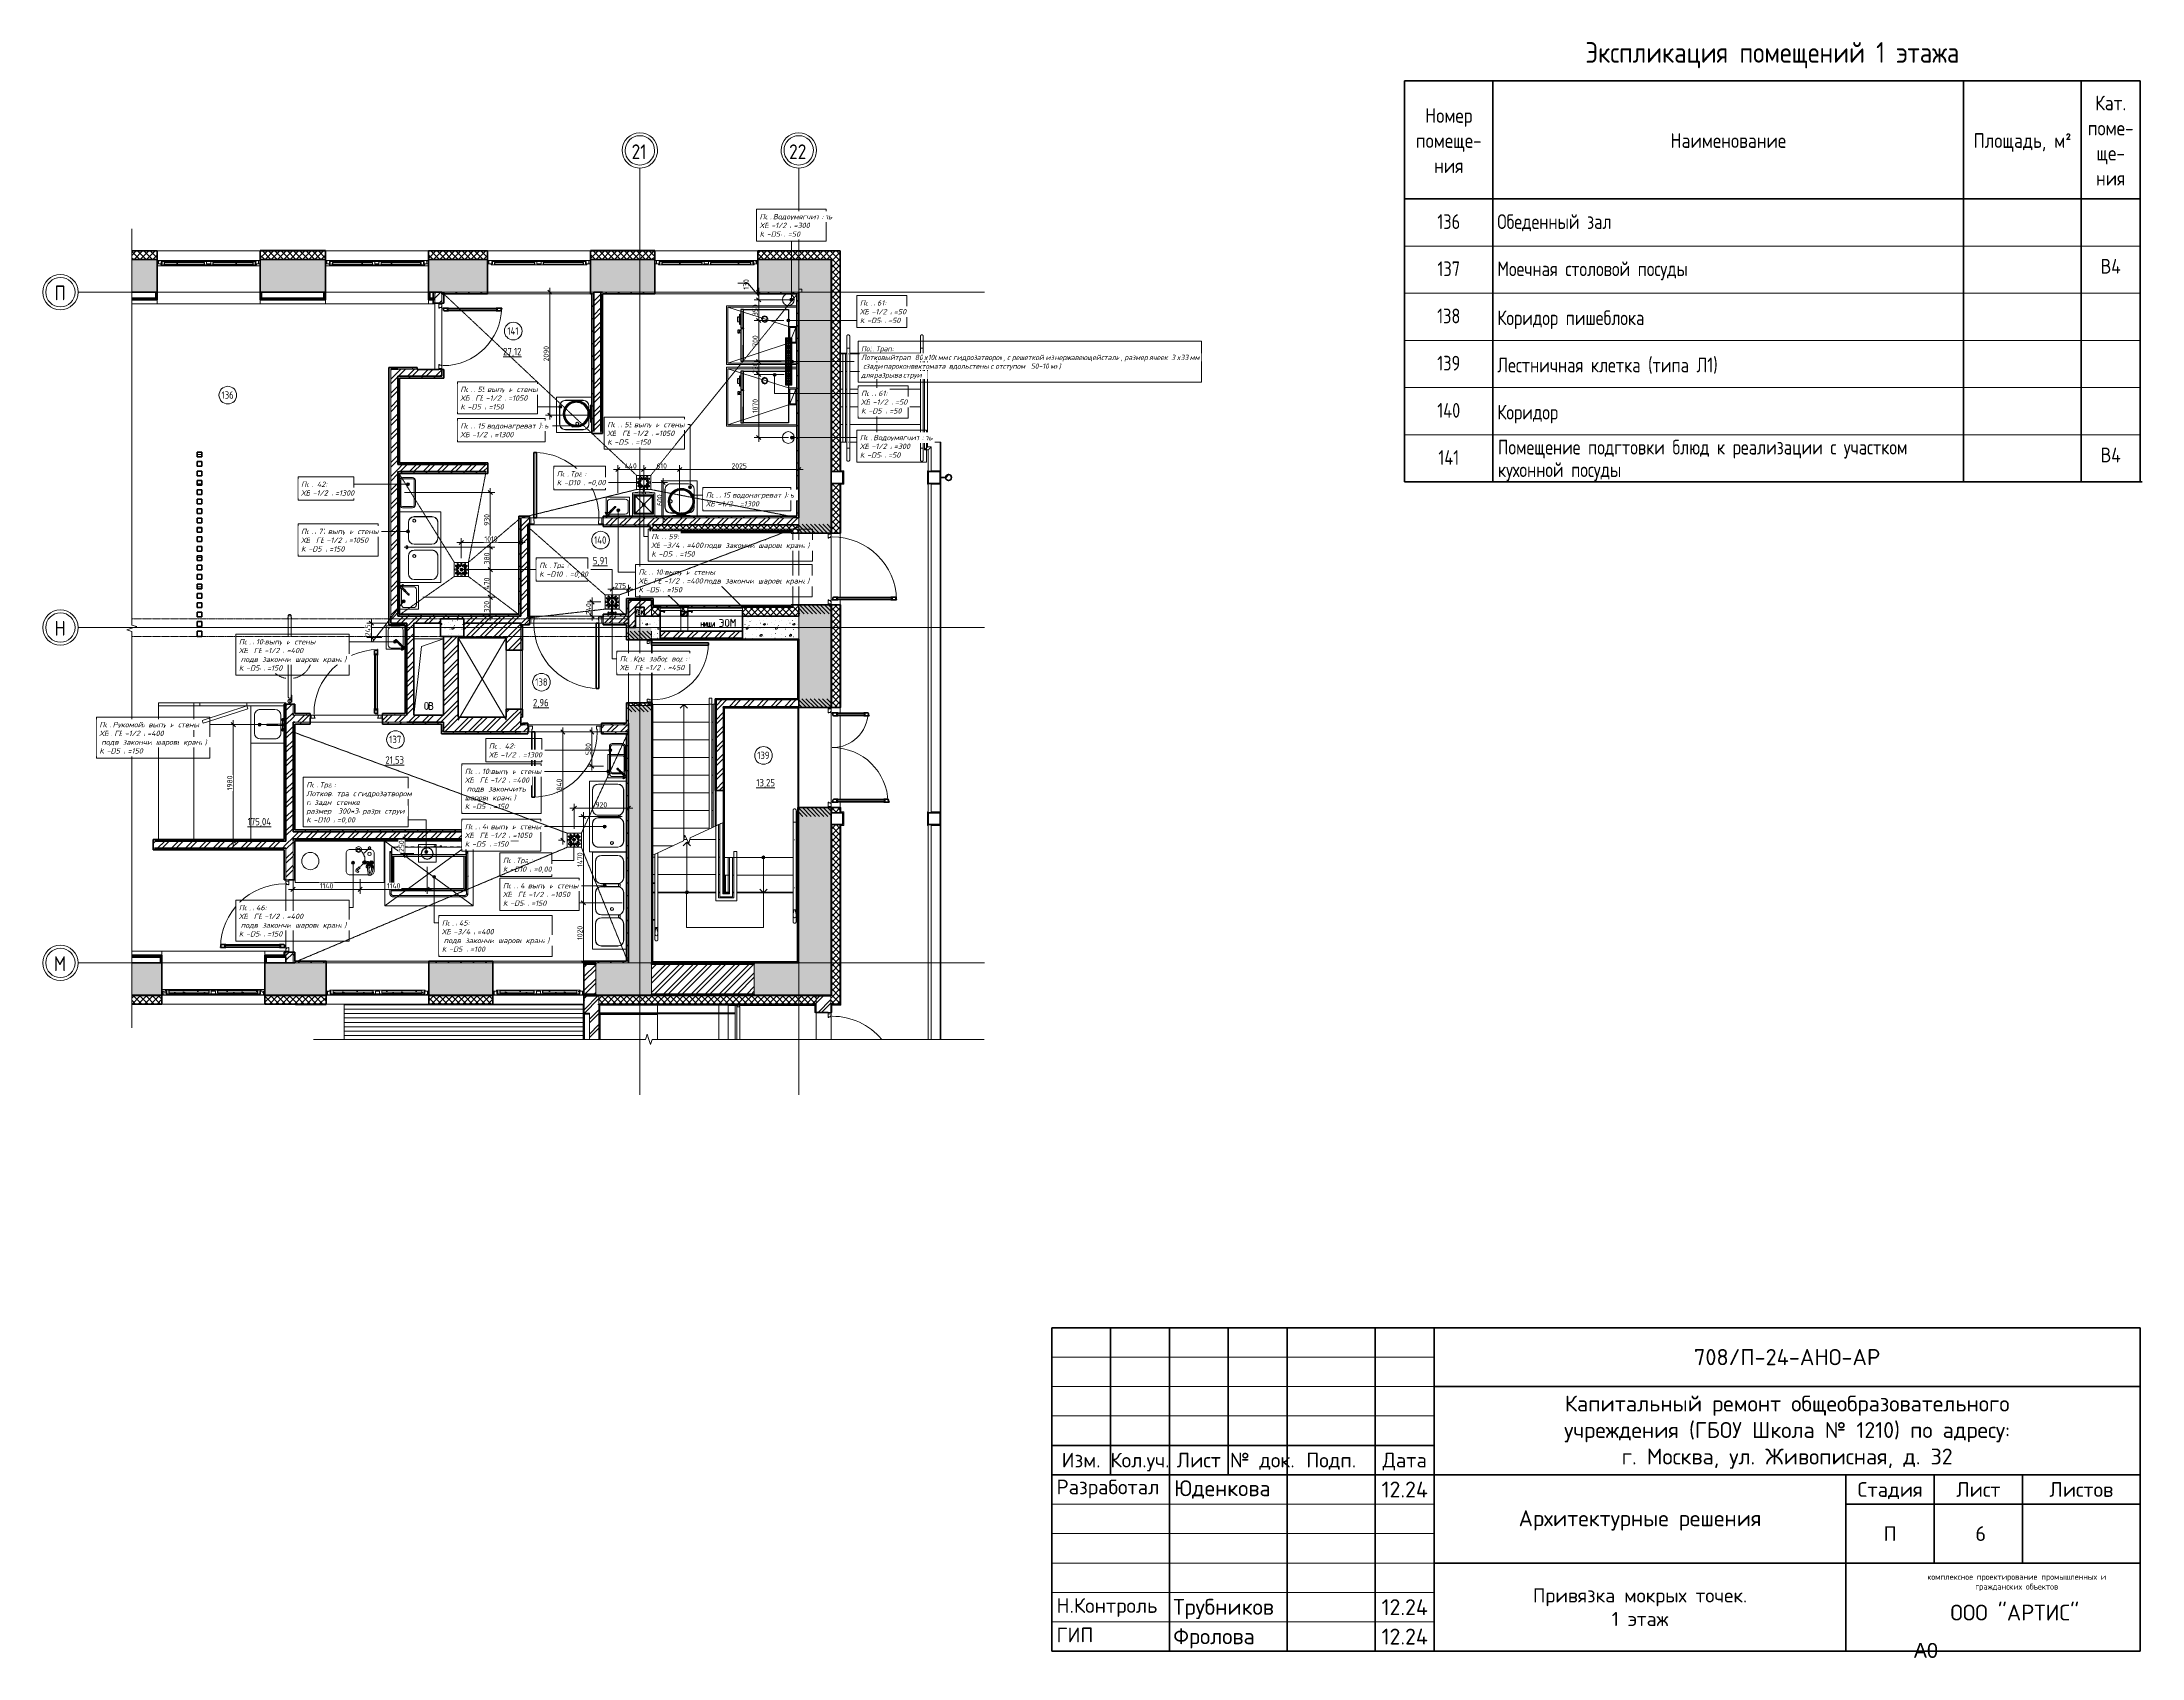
# Model space of a CAD drawing. Header units: millimetres. Extents: x -215207 to 92095, y -30385 to 123050.
# Drawn here: x 56402 to 92095, y 3546 to 31012 of the extents above; entities that cross this region are included whole.
import ezdxf
from ezdxf.enums import TextEntityAlignment as Align

# ---------------------------------------------------------------- set-up
doc = ezdxf.new("R2010")
doc.units = ezdxf.units.MM
for name, pattern in [('ADSK_Линия сетки', [25, 20, -2.5, 0, -2.5]), ('ADSK_Невидимые', [5, 3, -2]), ('ADSK_Сверху', [4.5, 3, -1.5]), ('ADSK_Штриховая_ш2 п1_5', [4.5, 3, -1.5]), ('Сверху', [3.96875, 2.38125, -1.5875])]:
    doc.linetypes.add(name, pattern=pattern)
for name, color, linetype, lineweight in [('_ Окна', 7, 'Continuous', 9), ('Аннотация', 7, 'Continuous', 20), ('Графика', 7, 'Continuous', 20), ('Двери', 7, 'Continuous', 9), ('Крыша', 7, 'Continuous', 9), ('Крыша штриховка', 7, 'Continuous', 9), ('Лестницы', 7, 'Continuous', 9), ('Линии', 7, 'Continuous', 9), ('Марки', 7, 'Continuous', 20), ('Марки помещений', 7, 'Continuous', 20), ('Несущие колонны', 7, 'Continuous', 20), ('Обобщенные модели', 7, 'Continuous', 20), ('Оборудование', 7, 'Continuous', 20), ('Оборудование пищеблок', 7, 'Continuous', 9), ('Ограждение', 7, 'Continuous', 9), ('Окна', 7, 'Continuous', 9), ('Оси', 7, 'Continuous', 9), ('ОФ_рамка', 7, 'Continuous', 50), ('Перекрытие', 7, 'Continuous', 20), ('Размеры', 7, 'Continuous', 9), ('Сантехника', 7, 'Continuous', 20), ('Стены внутренние', 7, 'Continuous', 20), ('Стены наружные', 7, 'Continuous', 20), ('Стены штриховка', 7, 'Continuous', 9), ('Стрелки вверх', 7, 'Continuous', 20), ('ТХ Оборудование ПРОЧЕЕ', 7, 'Continuous', 20), ('Узлы', 7, 'Continuous', 20)]:
    doc.layers.add(name, color=color, linetype=linetype, lineweight=lineweight)
doc.layers.add('_Стадия Р', color=230, linetype='Continuous')
doc.layers.add('ТХ', color=5, linetype='Continuous')
for name, color, linetype, lineweight, true_color in [('PLAN', 1, 'Continuous', 9, 0xff0000), ('вк 1 этаж_dwg', 7, 'Continuous', 9, 0x767676), ('Двери открывание', 7, 'Continuous', 9, 0xc0c0c0), ('ДОНМ_ТХ__ВК_', 150, 'Continuous', 20, 0x007fff), ('ДОНМ_ТХ__ЭОМ_', 20, 'Continuous', 20, 0xff3f00), ('ТХ ВК Аннотации', 7, 'Continuous', 20, 0x4c9a9a), ('ТХ_ПД_ОВ _вытяжные зонты_шкафы вытяжные_', 7, 'Continuous', 9, 0x5252a5)]:
    doc.layers.add(name, color=color, linetype=linetype, lineweight=lineweight, true_color=true_color)
doc.styles.add('GOST 2.304 type A_3', font='GOST2304A.ttf', dxfattribs={"height": 2.5})
doc.styles.add('GOST Common', font='GOST_Common.ttf', dxfattribs={"width": 0.9, "height": 250})
doc.styles.add('GOST Common_1', font='GOST_Common.ttf', dxfattribs={"width": 0.9, "height": 125})
doc.styles.add('GOST Common_2', font='GOST_Common.ttf', dxfattribs={"width": 0.9, "height": 90})
doc.styles.add('GOST Common_3', font='GOST_Common.ttf', dxfattribs={"width": 0.9, "height": 2.5})
doc.styles.add('GOST Common_4', font='GOST_Common.ttf', dxfattribs={"width": 0.9, "height": 3.5})
doc.styles.add('GOST Common_I', font='GOST_Common Italic.ttf', dxfattribs={"width": 0.9, "height": 90})
doc.styles.add('GOST Common_I_1', font='GOST_Common Italic.ttf', dxfattribs={"height": 50})
doc.styles.add('PDF ISOCPEUR', font='isocpeur.ttf')
doc.dimstyles.new('ADSK_Основной_1_8_мм_синий', dxfattribs={"dimscale": 304.8, "dimtxt": 90.51435, "dimasz": 0.231955, "dimexe": 0.246063, "dimexo": 0.246063, "dimgap": 0.049213, "dimtad": 1, "dimdec": 0, "dimdsep": 46, "dimtxsty": 'GOST Common_2', "dimblk1": 'OBLIQUE', "dimblk2": 'OBLIQUE', "dimsah": 1, "dimcen": 0.09, "dimdle": 0.246063, "dimazin": 2, "dimtfac": 1, "dimtdec": 4, "dimtix": 1, "dimtmove": 0, "dimatfit": 3, "dimfxl": 0, "dimtvp": 1, "dimtolj": 1, "dimtzin": 0, "dimlwd": 20, "dimlwe": 20, "dimarcsym": 0})
doc.dimstyles.new('ADSK_Основной_1_8_мм_синий_1', dxfattribs={"dimscale": 304.8, "dimtxt": 90.51435, "dimasz": 0.231955, "dimexe": 0.246063, "dimexo": 0.246063, "dimgap": 0.049213, "dimtad": 1, "dimdec": 0, "dimdsep": 46, "dimtxsty": 'GOST Common_2', "dimblk1": 'OBLIQUE', "dimblk2": 'OBLIQUE', "dimsah": 1, "dimcen": 0.09, "dimdle": 0.246063, "dimazin": 2, "dimtfac": 1, "dimtdec": 4, "dimtix": 1, "dimtmove": 1, "dimatfit": 3, "dimfxl": 0, "dimtvp": 1, "dimtolj": 1, "dimtzin": 0, "dimlwd": 20, "dimlwe": 20, "dimarcsym": 0})
doc.dimstyles.new('ADSK_Основной_1_8_мм_синий_маска', dxfattribs={"dimscale": 304.8, "dimtxt": 90.51435, "dimasz": 0.231955, "dimexe": 0.246063, "dimexo": 0.246063, "dimgap": 0.049213, "dimtad": 1, "dimdec": 0, "dimdsep": 46, "dimtxsty": 'GOST Common_2', "dimblk1": 'OBLIQUE', "dimblk2": 'OBLIQUE', "dimsah": 1, "dimcen": 0.09, "dimdle": 0.246063, "dimazin": 2, "dimtfac": 1, "dimtdec": 4, "dimtix": 1, "dimtmove": 0, "dimatfit": 3, "dimfxl": 0, "dimtvp": 1, "dimtolj": 1, "dimtzin": 0, "dimlwd": 20, "dimlwe": 20, "dimarcsym": 0})
pattern_1 = [(0, (42335, 35), (500, 500), [1.676, -498.324]), (0, (42105, 55), (500, 500), [1.676, -498.324]), (0, (42110, 135), (500, 500), [5, -495]), (0, (42235, 115), (500, 500), [1.676, -498.324]), (0, (42465, 185), (500, 500), [1.676, -498.324]), (0, (42160, 250), (500, 500), [1.676, -498.324]), (0, (42055, 265), (500, 500), [1.676, -498.324]), (0, (42160, 180), (500, 500), [1.676, -498.324]), (0, (42215, 210), (500, 500), [1.676, -498.324]), (0, (42170, 25), (500, 500), [1.676, -498.324]), (0, (42250, 55), (500, 500), [1.676, -498.324]), (0, (42345, 265), (500, 500), [1.676, -498.324]), (0, (42425, 320), (500, 500), [1.676, -498.324]), (0, (42170, 400), (500, 500), [1.676, -498.324]), (0, (42230, 310), (500, 500), [1.676, -498.324]), (0, (42360, 380), (500, 500), [1.676, -498.324]), (0, (42415, 95), (500, 500), [5, -495]), (0, (42435, 160), (500, 500), [1.676, -498.324]), (0, (42350, 110), (500, 500), [1.676, -498.324]), (0, (42475, 380), (500, 500), [1.676, -498.324]), (0, (42400, 240), (500, 500), [1.676, -498.324]), (0, (42375, 175), (500, 500), [1.676, -498.324]), (0, (42305, 140), (500, 500), [1.676, -498.324]), (0, (42185, 335), (500, 500), [1.676, -498.324]), (0, (42125, 325), (500, 500), [1.676, -498.324]), (0, (42040, 410), (500, 500), [1.676, -498.324]), (0, (42295, 405), (500, 500), [1.676, -498.324]), (0, (42280, 325), (500, 500), [1.676, -498.324]), (0, (42295, 235), (500, 500), [1.676, -498.324]), (0, (42095, 180), (500, 500), [1.676, -498.324]), (0, (42050, 110), (500, 500), [1.676, -498.324]), (0, (42040, 35), (500, 500), [1.676, -498.324]), (0, (42435, 285), (500, 500), [1.676, -498.324]), (0, (42475, 445), (500, 500), [1.676, -498.324]), (0, (42365, 460), (500, 500), [1.676, -498.324]), (0, (42305, 435), (500, 500), [1.676, -498.324]), (0, (42120, 450), (500, 500), [1.676, -498.324]), (0, (42035, 330), (500, 500), [1.676, -498.324]), (0, (42100, 375), (500, 500), [1.676, -498.324]), (45, (42160, 115), (0, 499.9994), [7.071, -700.035]), (26.565, (42165, 120), (500.0009, 500), [11.181, -1106.854]), (26.565, (42175, 125), (500.0009, 500), [11.181, -1106.854]), (0, (42185, 130), (500, 500), [10, -490]), (296.565, (42195, 130), (500, -500.0009), [11.181, -1106.854]), (270, (42200, 120), (500, -500), [5, -495]), (213.69, (42200, 115), (-500.0004, -499.99923), [18.028, -1784.748]), (225, (42185, 105), (6e-14, -499.9994), [7.071, -700.035]), (153.435, (42180, 100), (-500.0005, -0.0004), [11.181, -1106.854]), (135, (42170, 105), (-499.9994, 6e-14), [7.071, -700.035]), (135, (42165, 110), (-499.9994, 6e-14), [7.071, -700.035]), (270, (42405, 65), (500, -500), [10, -490]), (45, (42375, 55), (0, 499.9994), [7.071, -700.035]), (225, (42405, 50), (6e-14, -499.9994), [14.142, -692.964]), (180, (42385, 35), (-500, -500), [10, -490]), (90, (42370, 40), (-500, 500), [5, -495]), (135, (42375, 35), (-499.9994, 6e-14), [7.071, -700.035]), (63.435, (42370, 45), (-0.0004, 500.0005), [11.181, -1106.854]), (206.565, (42395, 40), (-500.0009, -500), [11.181, -1106.854]), (270, (42405, 55), (500, -500), [5, -495]), (0, (42395, 65), (500, 500), [10, -490]), (18.435, (42380, 60), (999.99934, 500.00095), [15.811, -1565.327]), (296.565, (42365, 365), (500, -500.0009), [11.181, -1106.854]), (45, (42335, 355), (0, 499.9994), [7.071, -700.035]), (225, (42365, 350), (6e-14, -499.9994), [14.142, -692.964]), (153.435, (42345, 335), (-500.0005, -0.0004), [11.181, -1106.854]), (90, (42330, 340), (-500, 500), [5, -495]), (180, (42335, 340), (-500, -500), [5, -495]), (63.435, (42330, 345), (-0.0004, 500.0005), [11.181, -1106.854]), (206.565, (42355, 340), (-500.0009, -500), [11.181, -1106.854]), (225, (42370, 355), (6e-14, -499.9994), [7.071, -700.035]), (0, (42355, 365), (500, 500), [10, -490]), (18.435, (42340, 360), (999.99934, 500.00095), [15.811, -1565.327]), (315, (42135, 440), (499.9994, 0), [7.071, -700.035]), (45, (42110, 430), (0, 499.9994), [7.071, -700.035]), (225, (42140, 425), (6e-14, -499.9994), [14.142, -692.964]), (180, (42120, 415), (-500, -500), [10, -490]), (90, (42105, 420), (-500, 500), [5, -495]), (135, (42110, 415), (-499.9994, 6e-14), [7.071, -700.035]), (45, (42105, 425), (0, 499.9994), [7.071, -700.035]), (180, (42130, 415), (-500, -500), [10, -490]), (270, (42140, 435), (500, -500), [10, -490]), (0, (42125, 440), (500, 500), [10, -490]), (26.565, (42115, 435), (500.0009, 500), [11.181, -1106.854])]
pattern_2 = [(0, (-16899, -27000.27), (500, 500), [1.676, -498.324]), (0, (-17129, -26980.27), (500, 500), [1.676, -498.324]), (0, (-17124, -26900.27), (500, 500), [5, -495]), (0, (-16999, -26920.27), (500, 500), [1.676, -498.324]), (0, (-16769, -26850.27), (500, 500), [1.676, -498.324]), (0, (-17074, -26785.27), (500, 500), [1.676, -498.324]), (0, (-17179, -26770.27), (500, 500), [1.676, -498.324]), (0, (-17074, -26855.27), (500, 500), [1.676, -498.324]), (0, (-17019, -26825.27), (500, 500), [1.676, -498.324]), (0, (-17064, -27010.27), (500, 500), [1.676, -498.324]), (0, (-16984, -26980.27), (500, 500), [1.676, -498.324]), (0, (-16889, -26770.27), (500, 500), [1.676, -498.324]), (0, (-16809, -26715.27), (500, 500), [1.676, -498.324]), (0, (-17064, -26635.27), (500, 500), [1.676, -498.324]), (0, (-17004, -26725.27), (500, 500), [1.676, -498.324]), (0, (-16874, -26655.27), (500, 500), [1.676, -498.324]), (0, (-16819, -26940.27), (500, 500), [5, -495]), (0, (-16799, -26875.27), (500, 500), [1.676, -498.324]), (0, (-16884, -26925.27), (500, 500), [1.676, -498.324]), (0, (-16759, -26655.27), (500, 500), [1.676, -498.324]), (0, (-16834, -26795.27), (500, 500), [1.676, -498.324]), (0, (-16859, -26860.27), (500, 500), [1.676, -498.324]), (0, (-16929, -26895.27), (500, 500), [1.676, -498.324]), (0, (-17049, -26700.27), (500, 500), [1.676, -498.324]), (0, (-17109, -26710.27), (500, 500), [1.676, -498.324]), (0, (-17194, -26625.27), (500, 500), [1.676, -498.324]), (0, (-16939, -26630.27), (500, 500), [1.676, -498.324]), (0, (-16954, -26710.27), (500, 500), [1.676, -498.324]), (0, (-16939, -26800.27), (500, 500), [1.676, -498.324]), (0, (-17139, -26855.27), (500, 500), [1.676, -498.324]), (0, (-17184, -26925.27), (500, 500), [1.676, -498.324]), (0, (-17194, -27000.27), (500, 500), [1.676, -498.324]), (0, (-16799, -26750.27), (500, 500), [1.676, -498.324]), (0, (-16759, -26590.27), (500, 500), [1.676, -498.324]), (0, (-16869, -26575.27), (500, 500), [1.676, -498.324]), (0, (-16929, -26600.27), (500, 500), [1.676, -498.324]), (0, (-17114, -26585.27), (500, 500), [1.676, -498.324]), (0, (-17199, -26705.27), (500, 500), [1.676, -498.324]), (0, (-17134, -26660.27), (500, 500), [1.676, -498.324]), (45, (-17074.02, -26920.27), (0, 500.001), [7.071, -700.036]), (26.565, (-17069.02, -26915.27), (500.0009, 500), [11.18, -1106.853]), (26.565, (-17059.02, -26910.27), (500.0009, 500), [11.18, -1106.853]), (0, (-17049, -26905.27), (500, 500), [10, -490]), (296.565, (-17039.02, -26905.27), (499.9996, -500), [11.18, -1106.853]), (270, (-17034, -26915.27), (500, -500), [5, -495]), (213.69, (-17034.02, -26920.27), (-500.0004, -499.99923), [18.028, -1784.748]), (225, (-17049.02, -26930.27), (6e-14, -500.001), [7.071, -700.036]), (153.435, (-17054.02, -26935.27), (-500.0005, -0.0004), [11.181, -1106.854]), (135, (-17064.02, -26930.27), (-500, -0.0007), [7.071, -700.036]), (135, (-17069.02, -26925.27), (-500, -0.0007), [7.071, -700.036]), (270, (-16829, -26970.27), (500, -500), [10, -490]), (45, (-16859.02, -26980.27), (0, 500.001), [7.071, -700.036]), (225, (-16829.02, -26985.27), (6e-14, -500.001), [14.142, -692.965]), (180, (-16849, -27000.27), (-500, -500), [10, -490]), (90, (-16864, -26995.27), (-500, 500), [5, -495]), (135, (-16859.02, -27000.27), (-500, -0.0007), [7.071, -700.036]), (63.435, (-16864.02, -26990.27), (-0.0009, 499.9996), [11.18, -1106.853]), (206.565, (-16839.02, -26995.27), (-500.0009, -500), [11.181, -1106.854]), (270, (-16829, -26980.27), (500, -500), [5, -495]), (0, (-16839, -26970.27), (500, 500), [10, -490]), (18.435, (-16854.02, -26975.27), (999.99934, 500.00095), [15.812, -1565.328]), (296.565, (-16869.02, -26670.27), (499.9996, -500), [11.18, -1106.853]), (45, (-16899.02, -26680.27), (0, 500.001), [7.071, -700.036]), (225, (-16869.02, -26685.27), (6e-14, -500.001), [14.142, -692.965]), (153.435, (-16889.02, -26700.27), (-500.0005, -0.0004), [11.181, -1106.854]), (90, (-16904, -26695.27), (-500, 500), [5, -495]), (180, (-16899, -26695.27), (-500, -500), [5, -495]), (63.435, (-16904.02, -26690.27), (-0.0009, 499.9996), [11.18, -1106.853]), (206.565, (-16879.02, -26695.27), (-500.0009, -500), [11.181, -1106.854]), (225, (-16864.02, -26680.27), (6e-14, -500.001), [7.071, -700.036]), (0, (-16879, -26670.27), (500, 500), [10, -490]), (18.435, (-16894.02, -26675.27), (999.99934, 500.00095), [15.812, -1565.328]), (315, (-17099.02, -26595.27), (500, -0.0007), [7.071, -700.036]), (45, (-17124.02, -26605.27), (0, 500.001), [7.071, -700.036]), (225, (-17094.02, -26610.27), (6e-14, -500.001), [14.142, -692.965]), (180, (-17114, -26620.27), (-500, -500), [10, -490]), (90, (-17129, -26615.27), (-500, 500), [5, -495]), (135, (-17124.02, -26620.27), (-500, -0.0007), [7.071, -700.036]), (45, (-17129.02, -26610.27), (0, 500.001), [7.071, -700.036]), (180, (-17104, -26620.27), (-500, -500), [10, -490]), (270, (-17094, -26600.27), (500, -500), [10, -490]), (0, (-17109, -26595.27), (500, 500), [10, -490]), (26.565, (-17119.02, -26600.27), (500.0009, 500), [11.18, -1106.853])]
pattern_3 = [(0, (-19759, -27000.27), (500, 500), [1.676, -498.324]), (0, (-19989, -26980.27), (500, 500), [1.676, -498.324]), (0, (-19984, -26900.27), (500, 500), [5, -495]), (0, (-19859, -26920.27), (500, 500), [1.676, -498.324]), (0, (-19629, -26850.27), (500, 500), [1.676, -498.324]), (0, (-19934, -26785.27), (500, 500), [1.676, -498.324]), (0, (-20039, -26770.27), (500, 500), [1.676, -498.324]), (0, (-19934, -26855.27), (500, 500), [1.676, -498.324]), (0, (-19879, -26825.27), (500, 500), [1.676, -498.324]), (0, (-19924, -27010.27), (500, 500), [1.676, -498.324]), (0, (-19844, -26980.27), (500, 500), [1.676, -498.324]), (0, (-19749, -26770.27), (500, 500), [1.676, -498.324]), (0, (-19669, -26715.27), (500, 500), [1.676, -498.324]), (0, (-19924, -26635.27), (500, 500), [1.676, -498.324]), (0, (-19864, -26725.27), (500, 500), [1.676, -498.324]), (0, (-19734, -26655.27), (500, 500), [1.676, -498.324]), (0, (-19679, -26940.27), (500, 500), [5, -495]), (0, (-19659, -26875.27), (500, 500), [1.676, -498.324]), (0, (-19744, -26925.27), (500, 500), [1.676, -498.324]), (0, (-19619, -26655.27), (500, 500), [1.676, -498.324]), (0, (-19694, -26795.27), (500, 500), [1.676, -498.324]), (0, (-19719, -26860.27), (500, 500), [1.676, -498.324]), (0, (-19789, -26895.27), (500, 500), [1.676, -498.324]), (0, (-19909, -26700.27), (500, 500), [1.676, -498.324]), (0, (-19969, -26710.27), (500, 500), [1.676, -498.324]), (0, (-20054, -26625.27), (500, 500), [1.676, -498.324]), (0, (-19799, -26630.27), (500, 500), [1.676, -498.324]), (0, (-19814, -26710.27), (500, 500), [1.676, -498.324]), (0, (-19799, -26800.27), (500, 500), [1.676, -498.324]), (0, (-19999, -26855.27), (500, 500), [1.676, -498.324]), (0, (-20044, -26925.27), (500, 500), [1.676, -498.324]), (0, (-20054, -27000.27), (500, 500), [1.676, -498.324]), (0, (-19659, -26750.27), (500, 500), [1.676, -498.324]), (0, (-19619, -26590.27), (500, 500), [1.676, -498.324]), (0, (-19729, -26575.27), (500, 500), [1.676, -498.324]), (0, (-19789, -26600.27), (500, 500), [1.676, -498.324]), (0, (-19974, -26585.27), (500, 500), [1.676, -498.324]), (0, (-20059, -26705.27), (500, 500), [1.676, -498.324]), (0, (-19994, -26660.27), (500, 500), [1.676, -498.324]), (45, (-19934.02, -26920.27), (0, 500.001), [7.071, -700.035]), (26.565, (-19929.02, -26915.27), (500, 499.9996), [11.18, -1106.853]), (26.565, (-19919.02, -26910.27), (500, 499.9996), [11.18, -1106.853]), (0, (-19909, -26905.27), (500, 500), [10, -490]), (296.565, (-19899.02, -26905.27), (499.9996, -500), [11.18, -1106.853]), (270, (-19894, -26915.27), (500, -500), [5, -495]), (213.69, (-19894.02, -26920.27), (-500.0004, -499.99923), [18.028, -1784.748]), (225, (-19909.02, -26930.27), (-0.0007, -500), [7.071, -700.036]), (153.435, (-19914.02, -26935.27), (-499.9996, -0.0009), [11.18, -1106.853]), (135, (-19924.02, -26930.27), (-500.001, 6e-14), [7.071, -700.036]), (135, (-19929.02, -26925.27), (-500.001, 6e-14), [7.071, -700.036]), (270, (-19689, -26970.27), (500, -500), [10, -490]), (45, (-19719.02, -26980.27), (0, 500.001), [7.071, -700.035]), (225, (-19689.02, -26985.27), (-0.0007, -500), [14.142, -692.965]), (180, (-19709, -27000.27), (-500, -500), [10, -490]), (90, (-19724, -26995.27), (-500, 500), [5, -495]), (135, (-19719.02, -27000.27), (-500.001, 6e-14), [7.071, -700.036]), (63.435, (-19724.02, -26990.27), (-0.0009, 499.9996), [11.18, -1106.853]), (206.565, (-19699.02, -26995.27), (-500.0009, -500), [11.18, -1106.853]), (270, (-19689, -26980.27), (500, -500), [5, -495]), (0, (-19699, -26970.27), (500, 500), [10, -490]), (18.435, (-19714.02, -26975.27), (999.99934, 500.00095), [15.812, -1565.328]), (296.565, (-19729.02, -26670.27), (499.9996, -500), [11.18, -1106.853]), (45, (-19759.02, -26680.27), (0, 500.001), [7.071, -700.035]), (225, (-19729.02, -26685.27), (-0.0007, -500), [14.142, -692.965]), (153.435, (-19749.02, -26700.27), (-499.9996, -0.0009), [11.18, -1106.853]), (90, (-19764, -26695.27), (-500, 500), [5, -495]), (180, (-19759, -26695.27), (-500, -500), [5, -495]), (63.435, (-19764.02, -26690.27), (-0.0009, 499.9996), [11.18, -1106.853]), (206.565, (-19739.02, -26695.27), (-500.0009, -500), [11.18, -1106.853]), (225, (-19724.02, -26680.27), (-0.0007, -500), [7.071, -700.036]), (0, (-19739, -26670.27), (500, 500), [10, -490]), (18.435, (-19754.02, -26675.27), (999.99934, 500.00095), [15.812, -1565.328]), (315, (-19959.02, -26595.27), (499.9994, 0), [7.071, -700.035]), (45, (-19984.02, -26605.27), (0, 500.001), [7.071, -700.035]), (225, (-19954.02, -26610.27), (-0.0007, -500), [14.142, -692.965]), (180, (-19974, -26620.27), (-500, -500), [10, -490]), (90, (-19989, -26615.27), (-500, 500), [5, -495]), (135, (-19984.02, -26620.27), (-500.001, 6e-14), [7.071, -700.036]), (45, (-19989.02, -26610.27), (0, 500.001), [7.071, -700.035]), (180, (-19964, -26620.27), (-500, -500), [10, -490]), (270, (-19954, -26600.27), (500, -500), [10, -490]), (0, (-19969, -26595.27), (500, 500), [10, -490]), (26.565, (-19979.02, -26600.27), (500, 499.9996), [11.18, -1106.853])]
pattern_4 = [(0, (-19759, -27000.27), (500, 500), [1.676, -498.324]), (0, (-19989, -26980.27), (500, 500), [1.676, -498.324]), (0, (-19984, -26900.27), (500, 500), [5, -495]), (0, (-19859, -26920.27), (500, 500), [1.676, -498.324]), (0, (-19629, -26850.27), (500, 500), [1.676, -498.324]), (0, (-19934, -26785.27), (500, 500), [1.676, -498.324]), (0, (-20039, -26770.27), (500, 500), [1.676, -498.324]), (0, (-19934, -26855.27), (500, 500), [1.676, -498.324]), (0, (-19879, -26825.27), (500, 500), [1.676, -498.324]), (0, (-19924, -27010.27), (500, 500), [1.676, -498.324]), (0, (-19844, -26980.27), (500, 500), [1.676, -498.324]), (0, (-19749, -26770.27), (500, 500), [1.676, -498.324]), (0, (-19669, -26715.27), (500, 500), [1.676, -498.324]), (0, (-19924, -26635.27), (500, 500), [1.676, -498.324]), (0, (-19864, -26725.27), (500, 500), [1.676, -498.324]), (0, (-19734, -26655.27), (500, 500), [1.676, -498.324]), (0, (-19679, -26940.27), (500, 500), [5, -495]), (0, (-19659, -26875.27), (500, 500), [1.676, -498.324]), (0, (-19744, -26925.27), (500, 500), [1.676, -498.324]), (0, (-19619, -26655.27), (500, 500), [1.676, -498.324]), (0, (-19694, -26795.27), (500, 500), [1.676, -498.324]), (0, (-19719, -26860.27), (500, 500), [1.676, -498.324]), (0, (-19789, -26895.27), (500, 500), [1.676, -498.324]), (0, (-19909, -26700.27), (500, 500), [1.676, -498.324]), (0, (-19969, -26710.27), (500, 500), [1.676, -498.324]), (0, (-20054, -26625.27), (500, 500), [1.676, -498.324]), (0, (-19799, -26630.27), (500, 500), [1.676, -498.324]), (0, (-19814, -26710.27), (500, 500), [1.676, -498.324]), (0, (-19799, -26800.27), (500, 500), [1.676, -498.324]), (0, (-19999, -26855.27), (500, 500), [1.676, -498.324]), (0, (-20044, -26925.27), (500, 500), [1.676, -498.324]), (0, (-20054, -27000.27), (500, 500), [1.676, -498.324]), (0, (-19659, -26750.27), (500, 500), [1.676, -498.324]), (0, (-19619, -26590.27), (500, 500), [1.676, -498.324]), (0, (-19729, -26575.27), (500, 500), [1.676, -498.324]), (0, (-19789, -26600.27), (500, 500), [1.676, -498.324]), (0, (-19974, -26585.27), (500, 500), [1.676, -498.324]), (0, (-20059, -26705.27), (500, 500), [1.676, -498.324]), (0, (-19994, -26660.27), (500, 500), [1.676, -498.324]), (45, (-19934.02, -26920.27), (0, 500.001), [7.071, -700.035]), (26.565, (-19929.02, -26915.27), (500.0009, 500), [11.18, -1106.853]), (26.565, (-19919.02, -26910.27), (500, 499.9996), [11.18, -1106.853]), (0, (-19909, -26905.27), (500, 500), [10, -490]), (296.565, (-19899.02, -26905.27), (499.9996, -500), [11.18, -1106.853]), (270, (-19894, -26915.27), (500, -500), [5, -495]), (213.69, (-19894.02, -26920.27), (-500.0004, -499.99923), [18.028, -1784.748]), (225, (-19909.02, -26930.27), (6e-14, -500.001), [7.071, -700.035]), (153.435, (-19914.02, -26935.27), (-499.9996, -0.0009), [11.18, -1106.853]), (135, (-19924.02, -26930.27), (-500.001, 6e-14), [7.071, -700.036]), (135, (-19929.02, -26925.27), (-499.9994, 6e-14), [7.071, -700.035]), (270, (-19689, -26970.27), (500, -500), [10, -490]), (45, (-19719.02, -26980.27), (0.0007, 500), [7.071, -700.036]), (225, (-19689.02, -26985.27), (6e-14, -500.001), [14.142, -692.965]), (180, (-19709, -27000.27), (-500, -500), [10, -490]), (90, (-19724, -26995.27), (-500, 500), [5, -495]), (135, (-19719.02, -27000.27), (-499.9994, 6e-14), [7.071, -700.035]), (63.435, (-19724.02, -26990.27), (-0.0009, 499.9996), [11.18, -1106.853]), (206.565, (-19699.02, -26995.27), (-500, -499.9996), [11.18, -1106.853]), (270, (-19689, -26980.27), (500, -500), [5, -495]), (0, (-19699, -26970.27), (500, 500), [10, -490]), (18.435, (-19714.02, -26975.27), (999.99934, 500.00095), [15.812, -1565.328]), (296.565, (-19729.02, -26670.27), (499.9996, -500), [11.18, -1106.853]), (45, (-19759.02, -26680.27), (0.0007, 500), [7.071, -700.036]), (225, (-19729.02, -26685.27), (-0.0007, -500), [14.142, -692.965]), (153.435, (-19749.02, -26700.27), (-499.9996, -0.0009), [11.18, -1106.853]), (90, (-19764, -26695.27), (-500, 500), [5, -495]), (180, (-19759, -26695.27), (-500, -500), [5, -495]), (63.435, (-19764.02, -26690.27), (-0.0009, 499.9996), [11.18, -1106.853]), (206.565, (-19739.02, -26695.27), (-500, -499.9996), [11.18, -1106.853]), (225, (-19724.02, -26680.27), (-0.0007, -500), [7.071, -700.036]), (0, (-19739, -26670.27), (500, 500), [10, -490]), (18.435, (-19754.02, -26675.27), (999.99934, 500.00095), [15.812, -1565.328]), (315, (-19959.02, -26595.27), (499.9994, 0), [7.071, -700.035]), (45, (-19984.02, -26605.27), (0, 500.001), [7.071, -700.035]), (225, (-19954.02, -26610.27), (-0.0007, -500), [14.142, -692.965]), (180, (-19974, -26620.27), (-500, -500), [10, -490]), (90, (-19989, -26615.27), (-500, 500), [5, -495]), (135, (-19984.02, -26620.27), (-500.001, 6e-14), [7.071, -700.036]), (45, (-19989.02, -26610.27), (0, 500.001), [7.071, -700.035]), (180, (-19964, -26620.27), (-500, -500), [10, -490]), (270, (-19954, -26600.27), (500, -500), [10, -490]), (0, (-19969, -26595.27), (500, 500), [10, -490]), (26.565, (-19979.02, -26600.27), (500, 499.9996), [11.18, -1106.853])]
pattern_5 = [(0, (-25359, -27000.27), (500, 500), [1.676, -498.324]), (0, (-25589, -26980.27), (500, 500), [1.676, -498.324]), (0, (-25584, -26900.27), (500, 500), [5, -495]), (0, (-25459, -26920.27), (500, 500), [1.676, -498.324]), (0, (-25229, -26850.27), (500, 500), [1.676, -498.324]), (0, (-25534, -26785.27), (500, 500), [1.676, -498.324]), (0, (-25639, -26770.27), (500, 500), [1.676, -498.324]), (0, (-25534, -26855.27), (500, 500), [1.676, -498.324]), (0, (-25479, -26825.27), (500, 500), [1.676, -498.324]), (0, (-25524, -27010.27), (500, 500), [1.676, -498.324]), (0, (-25444, -26980.27), (500, 500), [1.676, -498.324]), (0, (-25349, -26770.27), (500, 500), [1.676, -498.324]), (0, (-25269, -26715.27), (500, 500), [1.676, -498.324]), (0, (-25524, -26635.27), (500, 500), [1.676, -498.324]), (0, (-25464, -26725.27), (500, 500), [1.676, -498.324]), (0, (-25334, -26655.27), (500, 500), [1.676, -498.324]), (0, (-25279, -26940.27), (500, 500), [5, -495]), (0, (-25259, -26875.27), (500, 500), [1.676, -498.324]), (0, (-25344, -26925.27), (500, 500), [1.676, -498.324]), (0, (-25219, -26655.27), (500, 500), [1.676, -498.324]), (0, (-25294, -26795.27), (500, 500), [1.676, -498.324]), (0, (-25319, -26860.27), (500, 500), [1.676, -498.324]), (0, (-25389, -26895.27), (500, 500), [1.676, -498.324]), (0, (-25509, -26700.27), (500, 500), [1.676, -498.324]), (0, (-25569, -26710.27), (500, 500), [1.676, -498.324]), (0, (-25654, -26625.27), (500, 500), [1.676, -498.324]), (0, (-25399, -26630.27), (500, 500), [1.676, -498.324]), (0, (-25414, -26710.27), (500, 500), [1.676, -498.324]), (0, (-25399, -26800.27), (500, 500), [1.676, -498.324]), (0, (-25599, -26855.27), (500, 500), [1.676, -498.324]), (0, (-25644, -26925.27), (500, 500), [1.676, -498.324]), (0, (-25654, -27000.27), (500, 500), [1.676, -498.324]), (0, (-25259, -26750.27), (500, 500), [1.676, -498.324]), (0, (-25219, -26590.27), (500, 500), [1.676, -498.324]), (0, (-25329, -26575.27), (500, 500), [1.676, -498.324]), (0, (-25389, -26600.27), (500, 500), [1.676, -498.324]), (0, (-25574, -26585.27), (500, 500), [1.676, -498.324]), (0, (-25659, -26705.27), (500, 500), [1.676, -498.324]), (0, (-25594, -26660.27), (500, 500), [1.676, -498.324]), (45, (-25534.02, -26920.27), (0, 500.001), [7.071, -700.035]), (26.565, (-25529.02, -26915.27), (500, 499.9996), [11.18, -1106.853]), (26.565, (-25519.02, -26910.27), (500, 499.9996), [11.18, -1106.853]), (0, (-25509, -26905.27), (500, 500), [10, -490]), (296.565, (-25499.02, -26905.27), (499.9996, -500), [11.18, -1106.853]), (270, (-25494, -26915.27), (500, -500), [5, -495]), (213.69, (-25494.02, -26920.27), (-500.0004, -499.99923), [18.028, -1784.748]), (225, (-25509.02, -26930.27), (-0.0007, -500), [7.071, -700.036]), (153.435, (-25514.02, -26935.27), (-499.9996, -0.0009), [11.18, -1106.853]), (135, (-25524.02, -26930.27), (-500.001, 6e-14), [7.071, -700.036]), (135, (-25529.02, -26925.27), (-500.001, 6e-14), [7.071, -700.036]), (270, (-25289, -26970.27), (500, -500), [10, -490]), (45, (-25319.02, -26980.27), (0, 500.001), [7.071, -700.035]), (225, (-25289.02, -26985.27), (-0.0007, -500), [14.142, -692.965]), (180, (-25309, -27000.27), (-500, -500), [10, -490]), (90, (-25324, -26995.27), (-500, 500), [5, -495]), (135, (-25319.02, -27000.27), (-500.001, 6e-14), [7.071, -700.036]), (63.435, (-25324.02, -26990.27), (-0.0009, 499.9996), [11.18, -1106.853]), (206.565, (-25299.02, -26995.27), (-500.0009, -500), [11.18, -1106.853]), (270, (-25289, -26980.27), (500, -500), [5, -495]), (0, (-25299, -26970.27), (500, 500), [10, -490]), (18.435, (-25314.02, -26975.27), (999.99934, 500.00095), [15.812, -1565.328]), (296.565, (-25329.02, -26670.27), (499.9996, -500), [11.18, -1106.853]), (45, (-25359.02, -26680.27), (0, 500.001), [7.071, -700.035]), (225, (-25329.02, -26685.27), (-0.0007, -500), [14.142, -692.965]), (153.435, (-25349.02, -26700.27), (-499.9996, -0.0009), [11.18, -1106.853]), (90, (-25364, -26695.27), (-500, 500), [5, -495]), (180, (-25359, -26695.27), (-500, -500), [5, -495]), (63.435, (-25364.02, -26690.27), (-0.0009, 499.9996), [11.18, -1106.853]), (206.565, (-25339.02, -26695.27), (-500.0009, -500), [11.18, -1106.853]), (225, (-25324.02, -26680.27), (-0.0007, -500), [7.071, -700.036]), (0, (-25339, -26670.27), (500, 500), [10, -490]), (18.435, (-25354.02, -26675.27), (999.99934, 500.00095), [15.812, -1565.328]), (315, (-25559.02, -26595.27), (499.9994, 0), [7.071, -700.035]), (45, (-25584.02, -26605.27), (0, 500.001), [7.071, -700.035]), (225, (-25554.02, -26610.27), (-0.0007, -500), [14.142, -692.965]), (180, (-25574, -26620.27), (-500, -500), [10, -490]), (90, (-25589, -26615.27), (-500, 500), [5, -495]), (135, (-25584.02, -26620.27), (-500.001, 6e-14), [7.071, -700.036]), (45, (-25589.02, -26610.27), (0, 500.001), [7.071, -700.035]), (180, (-25564, -26620.27), (-500, -500), [10, -490]), (270, (-25554, -26600.27), (500, -500), [10, -490]), (0, (-25569, -26595.27), (500, 500), [10, -490]), (26.565, (-25579.02, -26600.27), (500, 499.9996), [11.18, -1106.853])]
pattern_6 = [(0, (-25359, -27000.27), (500, 500), [1.676, -498.324]), (0, (-25589, -26980.27), (500, 500), [1.676, -498.324]), (0, (-25584, -26900.27), (500, 500), [5, -495]), (0, (-25459, -26920.27), (500, 500), [1.676, -498.324]), (0, (-25229, -26850.27), (500, 500), [1.676, -498.324]), (0, (-25534, -26785.27), (500, 500), [1.676, -498.324]), (0, (-25639, -26770.27), (500, 500), [1.676, -498.324]), (0, (-25534, -26855.27), (500, 500), [1.676, -498.324]), (0, (-25479, -26825.27), (500, 500), [1.676, -498.324]), (0, (-25524, -27010.27), (500, 500), [1.676, -498.324]), (0, (-25444, -26980.27), (500, 500), [1.676, -498.324]), (0, (-25349, -26770.27), (500, 500), [1.676, -498.324]), (0, (-25269, -26715.27), (500, 500), [1.676, -498.324]), (0, (-25524, -26635.27), (500, 500), [1.676, -498.324]), (0, (-25464, -26725.27), (500, 500), [1.676, -498.324]), (0, (-25334, -26655.27), (500, 500), [1.676, -498.324]), (0, (-25279, -26940.27), (500, 500), [5, -495]), (0, (-25259, -26875.27), (500, 500), [1.676, -498.324]), (0, (-25344, -26925.27), (500, 500), [1.676, -498.324]), (0, (-25219, -26655.27), (500, 500), [1.676, -498.324]), (0, (-25294, -26795.27), (500, 500), [1.676, -498.324]), (0, (-25319, -26860.27), (500, 500), [1.676, -498.324]), (0, (-25389, -26895.27), (500, 500), [1.676, -498.324]), (0, (-25509, -26700.27), (500, 500), [1.676, -498.324]), (0, (-25569, -26710.27), (500, 500), [1.676, -498.324]), (0, (-25654, -26625.27), (500, 500), [1.676, -498.324]), (0, (-25399, -26630.27), (500, 500), [1.676, -498.324]), (0, (-25414, -26710.27), (500, 500), [1.676, -498.324]), (0, (-25399, -26800.27), (500, 500), [1.676, -498.324]), (0, (-25599, -26855.27), (500, 500), [1.676, -498.324]), (0, (-25644, -26925.27), (500, 500), [1.676, -498.324]), (0, (-25654, -27000.27), (500, 500), [1.676, -498.324]), (0, (-25259, -26750.27), (500, 500), [1.676, -498.324]), (0, (-25219, -26590.27), (500, 500), [1.676, -498.324]), (0, (-25329, -26575.27), (500, 500), [1.676, -498.324]), (0, (-25389, -26600.27), (500, 500), [1.676, -498.324]), (0, (-25574, -26585.27), (500, 500), [1.676, -498.324]), (0, (-25659, -26705.27), (500, 500), [1.676, -498.324]), (0, (-25594, -26660.27), (500, 500), [1.676, -498.324]), (45, (-25534.02, -26920.27), (0, 500.001), [7.071, -700.035]), (26.565, (-25529.02, -26915.27), (500, 499.9996), [11.18, -1106.853]), (26.565, (-25519.02, -26910.27), (500, 499.9996), [11.18, -1106.853]), (0, (-25509, -26905.27), (500, 500), [10, -490]), (296.565, (-25499.02, -26905.27), (499.9996, -500), [11.18, -1106.853]), (270, (-25494, -26915.27), (500, -500), [5, -495]), (213.69, (-25494.02, -26920.27), (-500.0004, -499.99923), [18.028, -1784.748]), (225, (-25509.02, -26930.27), (-0.0007, -500), [7.071, -700.036]), (153.435, (-25514.02, -26935.27), (-499.9996, -0.0009), [11.18, -1106.853]), (135, (-25524.02, -26930.27), (-500.001, 6e-14), [7.071, -700.036]), (135, (-25529.02, -26925.27), (-500.001, 6e-14), [7.071, -700.036]), (270, (-25289, -26970.27), (500, -500), [10, -490]), (45, (-25319.02, -26980.27), (0, 500.001), [7.071, -700.035]), (225, (-25289.02, -26985.27), (-0.0007, -500), [14.142, -692.965]), (180, (-25309, -27000.27), (-500, -500), [10, -490]), (90, (-25324, -26995.27), (-500, 500), [5, -495]), (135, (-25319.02, -27000.27), (-500.001, 6e-14), [7.071, -700.036]), (63.435, (-25324.02, -26990.27), (-0.0009, 499.9996), [11.18, -1106.853]), (206.565, (-25299.02, -26995.27), (-500.0009, -500), [11.18, -1106.853]), (270, (-25289, -26980.27), (500, -500), [5, -495]), (0, (-25299, -26970.27), (500, 500), [10, -490]), (18.435, (-25314.02, -26975.27), (999.99934, 500.00095), [15.812, -1565.328]), (296.565, (-25329.02, -26670.27), (499.9996, -500), [11.18, -1106.853]), (45, (-25359.02, -26680.27), (0, 500.001), [7.071, -700.035]), (225, (-25329.02, -26685.27), (-0.0007, -500), [14.142, -692.965]), (153.435, (-25349.02, -26700.27), (-499.9996, -0.0009), [11.18, -1106.853]), (90, (-25364, -26695.27), (-500, 500), [5, -495]), (180, (-25359, -26695.27), (-500, -500), [5, -495]), (63.435, (-25364.02, -26690.27), (-0.0009, 499.9996), [11.18, -1106.853]), (206.565, (-25339.02, -26695.27), (-500.0009, -500), [11.18, -1106.853]), (225, (-25324.02, -26680.27), (-0.0007, -500), [7.071, -700.036]), (0, (-25339, -26670.27), (500, 500), [10, -490]), (18.435, (-25354.02, -26675.27), (999.99934, 500.00095), [15.812, -1565.328]), (315, (-25559.02, -26595.27), (500, -0.0007), [7.071, -700.036]), (45, (-25584.02, -26605.27), (0, 500.001), [7.071, -700.035]), (225, (-25554.02, -26610.27), (-0.0007, -500), [14.142, -692.965]), (180, (-25574, -26620.27), (-500, -500), [10, -490]), (90, (-25589, -26615.27), (-500, 500), [5, -495]), (135, (-25584.02, -26620.27), (-500.001, 6e-14), [7.071, -700.036]), (45, (-25589.02, -26610.27), (0, 500.001), [7.071, -700.035]), (180, (-25564, -26620.27), (-500, -500), [10, -490]), (270, (-25554, -26600.27), (500, -500), [10, -490]), (0, (-25569, -26595.27), (500, 500), [10, -490]), (26.565, (-25579.02, -26600.27), (500, 499.9996), [11.18, -1106.853])]
pattern_7 = [(180, (16979, 15050.27), (-500, -500), [1.676, -498.324]), (180, (17209, 15030.27), (-500, -500), [1.676, -498.324]), (180, (17204, 14950.27), (-500, -500), [5, -495]), (180, (17079, 14970.27), (-500, -500), [1.676, -498.324]), (180, (16849, 14900.27), (-500, -500), [1.676, -498.324]), (180, (17154, 14835.27), (-500, -500), [1.676, -498.324]), (180, (17259, 14820.27), (-500, -500), [1.676, -498.324]), (180, (17154, 14905.27), (-500, -500), [1.676, -498.324]), (180, (17099, 14875.27), (-500, -500), [1.676, -498.324]), (180, (17144, 15060.27), (-500, -500), [1.676, -498.324]), (180, (17064, 15030.27), (-500, -500), [1.676, -498.324]), (180, (16969, 14820.27), (-500, -500), [1.676, -498.324]), (180, (16889, 14765.27), (-500, -500), [1.676, -498.324]), (180, (17144, 14685.27), (-500, -500), [1.676, -498.324]), (180, (17084, 14775.27), (-500, -500), [1.676, -498.324]), (180, (16954, 14705.27), (-500, -500), [1.676, -498.324]), (180, (16899, 14990.27), (-500, -500), [5, -495]), (180, (16879, 14925.27), (-500, -500), [1.676, -498.324]), (180, (16964, 14975.27), (-500, -500), [1.676, -498.324]), (180, (16839, 14705.27), (-500, -500), [1.676, -498.324]), (180, (16914, 14845.27), (-500, -500), [1.676, -498.324]), (180, (16939, 14910.27), (-500, -500), [1.676, -498.324]), (180, (17009, 14945.27), (-500, -500), [1.676, -498.324]), (180, (17129, 14750.27), (-500, -500), [1.676, -498.324]), (180, (17189, 14760.27), (-500, -500), [1.676, -498.324]), (180, (17274, 14675.27), (-500, -500), [1.676, -498.324]), (180, (17019, 14680.27), (-500, -500), [1.676, -498.324]), (180, (17034, 14760.27), (-500, -500), [1.676, -498.324]), (180, (17019, 14850.27), (-500, -500), [1.676, -498.324]), (180, (17219, 14905.27), (-500, -500), [1.676, -498.324]), (180, (17264, 14975.27), (-500, -500), [1.676, -498.324]), (180, (17274, 15050.27), (-500, -500), [1.676, -498.324]), (180, (16879, 14800.27), (-500, -500), [1.676, -498.324]), (180, (16839, 14640.27), (-500, -500), [1.676, -498.324]), (180, (16949, 14625.27), (-500, -500), [1.676, -498.324]), (180, (17009, 14650.27), (-500, -500), [1.676, -498.324]), (180, (17194, 14635.27), (-500, -500), [1.676, -498.324]), (180, (17279, 14755.27), (-500, -500), [1.676, -498.324]), (180, (17214, 14710.27), (-500, -500), [1.676, -498.324]), (225, (17154.02, 14970.27), (6e-14, -499.9994), [7.071, -700.035]), (206.565, (17149.02, 14965.27), (-500.001, -500), [11.18, -1106.853]), (206.565, (17139.02, 14960.27), (-500.001, -500), [11.18, -1106.853]), (180, (17129, 14955.27), (-500, -500), [10, -490]), (116.565, (17119.02, 14955.27), (-500, 500.001), [11.181, -1106.854]), (90, (17114, 14965.27), (-500, 500), [5, -495]), (33.69, (17114.02, 14970.27), (500.0004, 499.9992), [18.028, -1784.748]), (45, (17129.02, 14980.27), (0, 499.9994), [7.071, -700.035]), (333.435, (17134.02, 14985.27), (500.0005, 0.0004), [11.181, -1106.854]), (315, (17144.02, 14980.27), (499.9994, 0), [7.071, -700.035]), (315, (17149.02, 14975.27), (499.9994, 0), [7.071, -700.035]), (90, (16909, 15020.27), (-500, 500), [10, -490]), (225, (16939.02, 15030.27), (6e-14, -499.9994), [7.071, -700.035]), (45, (16909.02, 15035.27), (0, 499.9994), [14.142, -692.964]), (0, (16929, 15050.27), (500, 500), [10, -490]), (270, (16944, 15045.27), (500, -500), [5, -495]), (315, (16939.02, 15050.27), (499.9994, 0), [7.071, -700.035]), (243.435, (16944.02, 15040.27), (0.0004, -500.0005), [11.181, -1106.854]), (26.565, (16919.02, 15045.27), (500, 499.9996), [11.18, -1106.853]), (90, (16909, 15030.27), (-500, 500), [5, -495]), (180, (16919, 15020.27), (-500, -500), [10, -490]), (198.435, (16934.02, 15025.27), (-999.9993, -500.001), [15.812, -1565.328]), (116.565, (16949.02, 14720.27), (-500, 500.001), [11.181, -1106.854]), (225, (16979.02, 14730.27), (6e-14, -499.9994), [7.071, -700.035]), (45, (16949.02, 14735.27), (0, 499.9994), [14.142, -692.964]), (333.435, (16969.02, 14750.27), (500.0005, 0.0004), [11.181, -1106.854]), (270, (16984, 14745.27), (500, -500), [5, -495]), (0, (16979, 14745.27), (500, 500), [5, -495]), (243.435, (16984.02, 14740.27), (0.0004, -500.0005), [11.181, -1106.854]), (26.565, (16959.02, 14745.27), (500, 499.9996), [11.18, -1106.853]), (45, (16944.02, 14730.27), (0, 499.9994), [7.071, -700.035]), (180, (16959, 14720.27), (-500, -500), [10, -490]), (198.435, (16974.02, 14725.27), (-999.9993, -500.001), [15.812, -1565.328]), (135, (17179.02, 14645.27), (-500.001, 6e-14), [7.071, -700.035]), (225, (17204.02, 14655.27), (6e-14, -499.9994), [7.071, -700.035]), (45, (17174.02, 14660.27), (0, 499.9994), [14.142, -692.964]), (0, (17194, 14670.27), (500, 500), [10, -490]), (270, (17209, 14665.27), (500, -500), [5, -495]), (315, (17204.02, 14670.27), (499.9994, 0), [7.071, -700.035]), (225, (17209.02, 14660.27), (6e-14, -499.9994), [7.071, -700.035]), (0, (17184, 14670.27), (500, 500), [10, -490]), (90, (17174, 14650.27), (-500, 500), [10, -490]), (180, (17189, 14645.27), (-500, -500), [10, -490]), (206.565, (17199.02, 14650.27), (-500.001, -500), [11.18, -1106.853])]
pattern_8 = [(180, (19769, 15050.27), (-500, -500), [1.676, -498.324]), (180, (19999, 15030.27), (-500, -500), [1.676, -498.324]), (180, (19994, 14950.27), (-500, -500), [5, -495]), (180, (19869, 14970.27), (-500, -500), [1.676, -498.324]), (180, (19639, 14900.27), (-500, -500), [1.676, -498.324]), (180, (19944, 14835.27), (-500, -500), [1.676, -498.324]), (180, (20049, 14820.27), (-500, -500), [1.676, -498.324]), (180, (19944, 14905.27), (-500, -500), [1.676, -498.324]), (180, (19889, 14875.27), (-500, -500), [1.676, -498.324]), (180, (19934, 15060.27), (-500, -500), [1.676, -498.324]), (180, (19854, 15030.27), (-500, -500), [1.676, -498.324]), (180, (19759, 14820.27), (-500, -500), [1.676, -498.324]), (180, (19679, 14765.27), (-500, -500), [1.676, -498.324]), (180, (19934, 14685.27), (-500, -500), [1.676, -498.324]), (180, (19874, 14775.27), (-500, -500), [1.676, -498.324]), (180, (19744, 14705.27), (-500, -500), [1.676, -498.324]), (180, (19689, 14990.27), (-500, -500), [5, -495]), (180, (19669, 14925.27), (-500, -500), [1.676, -498.324]), (180, (19754, 14975.27), (-500, -500), [1.676, -498.324]), (180, (19629, 14705.27), (-500, -500), [1.676, -498.324]), (180, (19704, 14845.27), (-500, -500), [1.676, -498.324]), (180, (19729, 14910.27), (-500, -500), [1.676, -498.324]), (180, (19799, 14945.27), (-500, -500), [1.676, -498.324]), (180, (19919, 14750.27), (-500, -500), [1.676, -498.324]), (180, (19979, 14760.27), (-500, -500), [1.676, -498.324]), (180, (20064, 14675.27), (-500, -500), [1.676, -498.324]), (180, (19809, 14680.27), (-500, -500), [1.676, -498.324]), (180, (19824, 14760.27), (-500, -500), [1.676, -498.324]), (180, (19809, 14850.27), (-500, -500), [1.676, -498.324]), (180, (20009, 14905.27), (-500, -500), [1.676, -498.324]), (180, (20054, 14975.27), (-500, -500), [1.676, -498.324]), (180, (20064, 15050.27), (-500, -500), [1.676, -498.324]), (180, (19669, 14800.27), (-500, -500), [1.676, -498.324]), (180, (19629, 14640.27), (-500, -500), [1.676, -498.324]), (180, (19739, 14625.27), (-500, -500), [1.676, -498.324]), (180, (19799, 14650.27), (-500, -500), [1.676, -498.324]), (180, (19984, 14635.27), (-500, -500), [1.676, -498.324]), (180, (20069, 14755.27), (-500, -500), [1.676, -498.324]), (180, (20004, 14710.27), (-500, -500), [1.676, -498.324]), (225, (19944.02, 14970.27), (0.0007, -500), [7.071, -700.036]), (206.565, (19939.02, 14965.27), (-500, -499.9996), [11.18, -1106.853]), (206.565, (19929.02, 14960.27), (-500, -499.9996), [11.18, -1106.853]), (180, (19919, 14955.27), (-500, -500), [10, -490]), (116.565, (19909.02, 14955.27), (-500, 500.0009), [11.181, -1106.854]), (90, (19904, 14965.27), (-500, 500), [5, -495]), (33.69, (19904.02, 14970.27), (500.0004, 499.9992), [18.028, -1784.748]), (45, (19919.02, 14980.27), (0.0007, 500), [7.071, -700.036]), (333.435, (19924.02, 14985.27), (500.0005, 0.0004), [11.181, -1106.854]), (315, (19934.02, 14980.27), (500.001, 0), [7.071, -700.036]), (315, (19939.02, 14975.27), (500.001, 0), [7.071, -700.036]), (90, (19699, 15020.27), (-500, 500), [10, -490]), (225, (19729.02, 15030.27), (0.0007, -500), [7.071, -700.035]), (45, (19699.02, 15035.27), (0, 499.9994), [14.142, -692.964]), (0, (19719, 15050.27), (500, 500), [10, -490]), (270, (19734, 15045.27), (500, -500), [5, -495]), (315, (19729.02, 15050.27), (500.001, 0), [7.071, -700.036]), (243.435, (19734.02, 15040.27), (0.0004, -500.0005), [11.18, -1106.853]), (26.565, (19709.02, 15045.27), (500.001, 500), [11.181, -1106.854]), (90, (19699, 15030.27), (-500, 500), [5, -495]), (180, (19709, 15020.27), (-500, -500), [10, -490]), (198.435, (19724.02, 15025.27), (-999.9993, -500.0009), [15.812, -1565.328]), (116.565, (19739.02, 14720.27), (-500, 500.001), [11.181, -1106.854]), (225, (19769.02, 14730.27), (0.0007, -500), [7.071, -700.035]), (45, (19739.02, 14735.27), (-0.0007, 500), [14.142, -692.965]), (333.435, (19759.02, 14750.27), (499.9996, 0.0009), [11.18, -1106.853]), (270, (19774, 14745.27), (500, -500), [5, -495]), (0, (19769, 14745.27), (500, 500), [5, -495]), (243.435, (19774.02, 14740.27), (0.0004, -500.0005), [11.181, -1106.854]), (26.565, (19749.02, 14745.27), (500.001, 500), [11.181, -1106.854]), (45, (19734.02, 14730.27), (-0.0007, 500), [7.071, -700.036]), (180, (19749, 14720.27), (-500, -500), [10, -490]), (198.435, (19764.02, 14725.27), (-999.9993, -500.0009), [15.811, -1565.327]), (135, (19969.02, 14645.27), (-500.001, 6e-14), [7.071, -700.036]), (225, (19994.02, 14655.27), (0.0007, -500), [7.071, -700.036]), (45, (19964.02, 14660.27), (-0.0007, 500), [14.142, -692.965]), (0, (19984, 14670.27), (500, 500), [10, -490]), (270, (19999, 14665.27), (500, -500), [5, -495]), (315, (19994.02, 14670.27), (500.001, 0), [7.071, -700.036]), (225, (19999.02, 14660.27), (0.0007, -500), [7.071, -700.036]), (0, (19974, 14670.27), (500, 500), [10, -490]), (90, (19964, 14650.27), (-500, 500), [10, -490]), (180, (19979, 14645.27), (-500, -500), [10, -490]), (206.565, (19989.02, 14650.27), (-500, -499.9996), [11.18, -1106.853])]
pattern_9 = [(180, (19769, 15050.27), (-500, -500), [1.676, -498.324]), (180, (19999, 15030.27), (-500, -500), [1.676, -498.324]), (180, (19994, 14950.27), (-500, -500), [5, -495]), (180, (19869, 14970.27), (-500, -500), [1.676, -498.324]), (180, (19639, 14900.27), (-500, -500), [1.676, -498.324]), (180, (19944, 14835.27), (-500, -500), [1.676, -498.324]), (180, (20049, 14820.27), (-500, -500), [1.676, -498.324]), (180, (19944, 14905.27), (-500, -500), [1.676, -498.324]), (180, (19889, 14875.27), (-500, -500), [1.676, -498.324]), (180, (19934, 15060.27), (-500, -500), [1.676, -498.324]), (180, (19854, 15030.27), (-500, -500), [1.676, -498.324]), (180, (19759, 14820.27), (-500, -500), [1.676, -498.324]), (180, (19679, 14765.27), (-500, -500), [1.676, -498.324]), (180, (19934, 14685.27), (-500, -500), [1.676, -498.324]), (180, (19874, 14775.27), (-500, -500), [1.676, -498.324]), (180, (19744, 14705.27), (-500, -500), [1.676, -498.324]), (180, (19689, 14990.27), (-500, -500), [5, -495]), (180, (19669, 14925.27), (-500, -500), [1.676, -498.324]), (180, (19754, 14975.27), (-500, -500), [1.676, -498.324]), (180, (19629, 14705.27), (-500, -500), [1.676, -498.324]), (180, (19704, 14845.27), (-500, -500), [1.676, -498.324]), (180, (19729, 14910.27), (-500, -500), [1.676, -498.324]), (180, (19799, 14945.27), (-500, -500), [1.676, -498.324]), (180, (19919, 14750.27), (-500, -500), [1.676, -498.324]), (180, (19979, 14760.27), (-500, -500), [1.676, -498.324]), (180, (20064, 14675.27), (-500, -500), [1.676, -498.324]), (180, (19809, 14680.27), (-500, -500), [1.676, -498.324]), (180, (19824, 14760.27), (-500, -500), [1.676, -498.324]), (180, (19809, 14850.27), (-500, -500), [1.676, -498.324]), (180, (20009, 14905.27), (-500, -500), [1.676, -498.324]), (180, (20054, 14975.27), (-500, -500), [1.676, -498.324]), (180, (20064, 15050.27), (-500, -500), [1.676, -498.324]), (180, (19669, 14800.27), (-500, -500), [1.676, -498.324]), (180, (19629, 14640.27), (-500, -500), [1.676, -498.324]), (180, (19739, 14625.27), (-500, -500), [1.676, -498.324]), (180, (19799, 14650.27), (-500, -500), [1.676, -498.324]), (180, (19984, 14635.27), (-500, -500), [1.676, -498.324]), (180, (20069, 14755.27), (-500, -500), [1.676, -498.324]), (180, (20004, 14710.27), (-500, -500), [1.676, -498.324]), (225, (19944.02, 14970.27), (0.0007, -500), [7.071, -700.035]), (206.565, (19939.02, 14965.27), (-500, -499.9996), [11.18, -1106.853]), (206.565, (19929.02, 14960.27), (-500, -499.9996), [11.18, -1106.853]), (180, (19919, 14955.27), (-500, -500), [10, -490]), (116.565, (19909.02, 14955.27), (-499.9996, 500), [11.18, -1106.853]), (90, (19904, 14965.27), (-500, 500), [5, -495]), (33.69, (19904.02, 14970.27), (500.0004, 499.9992), [18.028, -1784.748]), (45, (19919.02, 14980.27), (0.0007, 500), [7.071, -700.036]), (333.435, (19924.02, 14985.27), (499.9996, 0.0009), [11.18, -1106.853]), (315, (19934.02, 14980.27), (500.001, 0), [7.071, -700.036]), (315, (19939.02, 14975.27), (500.001, 0), [7.071, -700.036]), (90, (19699, 15020.27), (-500, 500), [10, -490]), (225, (19729.02, 15030.27), (0.0007, -500), [7.071, -700.035]), (45, (19699.02, 15035.27), (0.0007, 500), [14.142, -692.965]), (0, (19719, 15050.27), (500, 500), [10, -490]), (270, (19734, 15045.27), (500, -500), [5, -495]), (315, (19729.02, 15050.27), (500.001, 0), [7.071, -700.036]), (243.435, (19734.02, 15040.27), (0.0004, -500.0005), [11.181, -1106.854]), (26.565, (19709.02, 15045.27), (500, 499.9996), [11.18, -1106.853]), (90, (19699, 15030.27), (-500, 500), [5, -495]), (180, (19709, 15020.27), (-500, -500), [10, -490]), (198.435, (19724.02, 15025.27), (-999.9993, -500.0009), [15.812, -1565.328]), (116.565, (19739.02, 14720.27), (-499.9996, 500), [11.18, -1106.853]), (225, (19769.02, 14730.27), (0.0007, -500), [7.071, -700.035]), (45, (19739.02, 14735.27), (0.0007, 500), [14.142, -692.965]), (333.435, (19759.02, 14750.27), (499.9996, 0.0009), [11.18, -1106.853]), (270, (19774, 14745.27), (500, -500), [5, -495]), (0, (19769, 14745.27), (500, 500), [5, -495]), (243.435, (19774.02, 14740.27), (0.0004, -500.0005), [11.181, -1106.854]), (26.565, (19749.02, 14745.27), (500, 499.9996), [11.18, -1106.853]), (45, (19734.02, 14730.27), (0.0007, 500), [7.071, -700.036]), (180, (19749, 14720.27), (-500, -500), [10, -490]), (198.435, (19764.02, 14725.27), (-999.9993, -500.0009), [15.812, -1565.328]), (135, (19969.02, 14645.27), (-500, -0.0007), [7.071, -700.035]), (225, (19994.02, 14655.27), (0.0007, -500), [7.071, -700.035]), (45, (19964.02, 14660.27), (0.0007, 500), [14.142, -692.965]), (0, (19984, 14670.27), (500, 500), [10, -490]), (270, (19999, 14665.27), (500, -500), [5, -495]), (315, (19994.02, 14670.27), (500.001, 0), [7.071, -700.036]), (225, (19999.02, 14660.27), (0.0007, -500), [7.071, -700.035]), (0, (19974, 14670.27), (500, 500), [10, -490]), (90, (19964, 14650.27), (-500, 500), [10, -490]), (180, (19979, 14645.27), (-500, -500), [10, -490]), (206.565, (19989.02, 14650.27), (-500, -499.9996), [11.18, -1106.853])]
pattern_10 = [(180, (22504, 15050.27), (-500, -500), [1.676, -498.324]), (180, (22734, 15030.27), (-500, -500), [1.676, -498.324]), (180, (22729, 14950.27), (-500, -500), [5, -495]), (180, (22604, 14970.27), (-500, -500), [1.676, -498.324]), (180, (22374, 14900.27), (-500, -500), [1.676, -498.324]), (180, (22679, 14835.27), (-500, -500), [1.676, -498.324]), (180, (22784, 14820.27), (-500, -500), [1.676, -498.324]), (180, (22679, 14905.27), (-500, -500), [1.676, -498.324]), (180, (22624, 14875.27), (-500, -500), [1.676, -498.324]), (180, (22669, 15060.27), (-500, -500), [1.676, -498.324]), (180, (22589, 15030.27), (-500, -500), [1.676, -498.324]), (180, (22494, 14820.27), (-500, -500), [1.676, -498.324]), (180, (22414, 14765.27), (-500, -500), [1.676, -498.324]), (180, (22669, 14685.27), (-500, -500), [1.676, -498.324]), (180, (22609, 14775.27), (-500, -500), [1.676, -498.324]), (180, (22479, 14705.27), (-500, -500), [1.676, -498.324]), (180, (22424, 14990.27), (-500, -500), [5, -495]), (180, (22404, 14925.27), (-500, -500), [1.676, -498.324]), (180, (22489, 14975.27), (-500, -500), [1.676, -498.324]), (180, (22364, 14705.27), (-500, -500), [1.676, -498.324]), (180, (22439, 14845.27), (-500, -500), [1.676, -498.324]), (180, (22464, 14910.27), (-500, -500), [1.676, -498.324]), (180, (22534, 14945.27), (-500, -500), [1.676, -498.324]), (180, (22654, 14750.27), (-500, -500), [1.676, -498.324]), (180, (22714, 14760.27), (-500, -500), [1.676, -498.324]), (180, (22799, 14675.27), (-500, -500), [1.676, -498.324]), (180, (22544, 14680.27), (-500, -500), [1.676, -498.324]), (180, (22559, 14760.27), (-500, -500), [1.676, -498.324]), (180, (22544, 14850.27), (-500, -500), [1.676, -498.324]), (180, (22744, 14905.27), (-500, -500), [1.676, -498.324]), (180, (22789, 14975.27), (-500, -500), [1.676, -498.324]), (180, (22799, 15050.27), (-500, -500), [1.676, -498.324]), (180, (22404, 14800.27), (-500, -500), [1.676, -498.324]), (180, (22364, 14640.27), (-500, -500), [1.676, -498.324]), (180, (22474, 14625.27), (-500, -500), [1.676, -498.324]), (180, (22534, 14650.27), (-500, -500), [1.676, -498.324]), (180, (22719, 14635.27), (-500, -500), [1.676, -498.324]), (180, (22804, 14755.27), (-500, -500), [1.676, -498.324]), (180, (22739, 14710.27), (-500, -500), [1.676, -498.324]), (225, (22679.02, 14970.27), (0.0007, -500), [7.071, -700.035]), (206.565, (22674.02, 14965.27), (-500, -499.9996), [11.18, -1106.853]), (206.565, (22664.02, 14960.27), (-500, -499.9996), [11.18, -1106.853]), (180, (22654, 14955.27), (-500, -500), [10, -490]), (116.565, (22644.02, 14955.27), (-499.9996, 500), [11.18, -1106.853]), (90, (22639, 14965.27), (-500, 500), [5, -495]), (33.69, (22639.02, 14970.27), (500.0004, 499.9992), [18.028, -1784.748]), (45, (22654.02, 14980.27), (0.0007, 500), [7.071, -700.036]), (333.435, (22659.02, 14985.27), (499.9996, 0.0009), [11.18, -1106.853]), (315, (22669.02, 14980.27), (500.001, 0), [7.071, -700.036]), (315, (22674.02, 14975.27), (500.001, 0), [7.071, -700.036]), (90, (22434, 15020.27), (-500, 500), [10, -490]), (225, (22464.02, 15030.27), (0.0007, -500), [7.071, -700.035]), (45, (22434.02, 15035.27), (0.0007, 500), [14.142, -692.965]), (0, (22454, 15050.27), (500, 500), [10, -490]), (270, (22469, 15045.27), (500, -500), [5, -495]), (315, (22464.02, 15050.27), (500.001, 0), [7.071, -700.036]), (243.435, (22469.02, 15040.27), (0.0004, -500.0005), [11.181, -1106.854]), (26.565, (22444.02, 15045.27), (500, 499.9996), [11.18, -1106.853]), (90, (22434, 15030.27), (-500, 500), [5, -495]), (180, (22444, 15020.27), (-500, -500), [10, -490]), (198.435, (22459.02, 15025.27), (-999.9993, -500.00095), [15.812, -1565.328]), (116.565, (22474.02, 14720.27), (-499.9996, 500), [11.18, -1106.853]), (225, (22504.02, 14730.27), (0.0007, -500), [7.071, -700.035]), (45, (22474.02, 14735.27), (0.0007, 500), [14.142, -692.965]), (333.435, (22494.02, 14750.27), (499.9996, 0.0009), [11.18, -1106.853]), (270, (22509, 14745.27), (500, -500), [5, -495]), (0, (22504, 14745.27), (500, 500), [5, -495]), (243.435, (22509.02, 14740.27), (0.0004, -500.0005), [11.181, -1106.854]), (26.565, (22484.02, 14745.27), (500, 499.9996), [11.18, -1106.853]), (45, (22469.02, 14730.27), (0.0007, 500), [7.071, -700.036]), (180, (22484, 14720.27), (-500, -500), [10, -490]), (198.435, (22499.02, 14725.27), (-999.9993, -500.00095), [15.812, -1565.328]), (135, (22704.02, 14645.27), (-500, -0.0007), [7.071, -700.035]), (225, (22729.02, 14655.27), (0.0007, -500), [7.071, -700.035]), (45, (22699.02, 14660.27), (0.0007, 500), [14.142, -692.965]), (0, (22719, 14670.27), (500, 500), [10, -490]), (270, (22734, 14665.27), (500, -500), [5, -495]), (315, (22729.02, 14670.27), (500.001, 0), [7.071, -700.036]), (225, (22734.02, 14660.27), (0.0007, -500), [7.071, -700.035]), (0, (22709, 14670.27), (500, 500), [10, -490]), (90, (22699, 14650.27), (-500, 500), [10, -490]), (180, (22714, 14645.27), (-500, -500), [10, -490]), (206.565, (22724.02, 14650.27), (-500, -499.9996), [11.18, -1106.853])]
pattern_11 = [(45, (42000, 8e-11), (-117.8655, 117.8655), []), (45, (42078.58, 8e-11), (-117.8655, 117.8655), [])]
pattern_12 = [(45, (0, 0), (-35.3553, 35.3553), [])]
pattern_13 = [(0, (42000, 8e-11), (203.2, 50.8), [16.764, -135.636, 16.764, -135.636, -812.8]), (0, (42000, 8e-11), (203.2, 50.8), [-304.8, 16.764, -288.036, 16.764, -135.636, -355.6]), (0, (42000, 8e-11), (203.2, 50.8), [-762, 16.764, -84.836, 16.764, -237.236]), (120, (42076.2, 25.4), (-145.59409, 150.57636), [16.764, -135.636, 16.764, -135.636, -812.8]), (120, (42076.2, 25.4), (-145.59409, 150.57636), [-304.8, 16.764, -288.036, 16.764, -135.636, -355.6]), (120, (42076.2, 25.4), (-145.59409, 150.57636), [-762, 16.764, -84.836, 16.764, -237.236]), (240, (42101.6, 127), (-57.60591, -201.37636), [16.764, -135.636, 16.764, -135.636, -812.8]), (240, (42101.6, 127), (-57.60591, -201.37636), [-304.8, 16.764, -288.036, 16.764, -135.636, -355.6]), (240, (42101.6, 127), (-57.60591, -201.37636), [-762, 16.764, -84.836, 16.764, -237.236])]
pattern_14 = [(45, (42000, 8e-11), (-53.03301, 53.03301), []), (135, (42000, 8e-11), (-53.03301, -53.03301), [])]
pattern_15 = [(45, (42000, 8e-11), (-125.7236, 125.7236), []), (45, (42000, 190.5), (-125.7236, 125.7236), [])]
pattern_16 = [(0, (0, 0), (0, 600), []), (90, (0, 0), (-600, 4e-14), [])]
pattern_17 = [(45, (42000, 8e-11), (-106.066, 106.066), [])]
pattern_18 = [(90, (42000, 8e-11), (-300, 2e-14), [])]
pattern_19 = [(45, (42000, 8e-11), (-53.03301, 53.03301), [])]

# ---------------------------------------------------------------- blocks, each defined once
blk = doc.blocks.new('Штамп Молодогвардейская 12.04.24')
at = {"layer": 'ОФ_рамка', "ltscale": 100, "transparency": 33554636}
for p, q in [((-17120, 8249), (1380, 8249)), ((-17120, 2749), (-17120, 8249)), ((-16120, 8249), (-16120, 5749)), ((-15120, 8249), (-15120, 2749)), ((-14120, 8249), (-14120, 5749)), ((-13120, 8249), (-13120, 2749)), ((-11620, 8249), (-11620, 2749)), ((-10620, 2749), (-10620, 8248)), ((1380, 2749), (1380, 8249)), ((-10620, 7249), (1380, 7249)), ((-17120, 6249), (-10620, 6249)), ((-17120, 5749), (1380, 5749)), ((-2120, 5749), (-2120, 4249)), ((-620, 5749), (-620, 4249)), ((-3620, 5249), (1380, 5249)), ((-10620, 4249), (1380, 4249)), ((-17120, 2749), (1380, 2749))]:
    blk.add_line(p, q, dxfattribs=at)
at = {"layer": 'ОФ_рамка', "lineweight": 15, "ltscale": 100, "transparency": 33554636}
for p, q in [((-17120, 7749), (-10620, 7749)), ((-17120, 7249), (-10620, 7249)), ((-17120, 6749), (-10620, 6749)), ((-17120, 5249), (-10620, 5249)), ((-17120, 4749), (-10620, 4749)), ((-17120, 4249), (-10620, 4249)), ((-17120, 3749), (-10620, 3749)), ((-17120, 3249), (-10620, 3249))]:
    blk.add_line(p, q, dxfattribs=at)
at = {"layer": 'ОФ_рамка', "ltscale": 100, "transparency": 33554636}
blk.add_lwpolyline([(-3620, 5749), (-3620, 2749)], dxfattribs=at)
at = {"layer": '_Стадия Р', "color": 1, "lineweight": 15, "ltscale": 100, "transparency": 33554636, "insert": (-4620, 7749), "char_height": 275, "width": 12000, "attachment_point": 5, "style": 'PDF ISOCPEUR'}
blk.add_mtext('{\\C0;708/П-24-АНО-АР}', dxfattribs=at)
at = {"layer": '_Стадия Р', "color": 7, "linetype": 'Continuous', "transparency": 33554687, "insert": (-2870, 4749), "char_height": 250, "width": 1500, "attachment_point": 5, "style": 'PDF ISOCPEUR'}
blk.add_mtext('П', dxfattribs=at)
at = {"layer": 'ОФ_рамка', "color": 7, "linetype": 'Continuous', "transparency": 33554687, "style": 'PDF ISOCPEUR'}
for s, p in [('Изм.', (-16620, 5999)), ('Кол.уч.', (-15620, 5999)), ('Лист', (-14620, 5999)), (' № док.', (-13620, 5999)), ('Подп.', (-12370, 5999)), ('Дата', (-11120, 5999)), ('Стадия', (-2870, 5499)), ('Лист', (-1370, 5499)), ('Листов', (380, 5499))]:
    blk.add_text(s, height=250, dxfattribs=at).set_placement(p, align=Align.MIDDLE_CENTER)
at = {"layer": 'ОФ_рамка', "color": 7, "transparency": 33554687, "style": 'PDF ISOCPEUR'}
for s, p in [('Разработал', (-17038, 5417)), ('Н.Контроль', (-17038, 3402)), ('ГИП', (-17038, 2902))]:
    blk.add_text(s, height=250, dxfattribs=at).set_placement(p)
at = {"layer": 'ОФ_рамка', "lineweight": 15, "ltscale": 100, "transparency": 33554636, "char_height": 270, "width": 9013.53, "attachment_point": 5, "style": 'PDF ISOCPEUR'}
for s, insert in [('Капитальный ремонт общеобразовательного\\Pучреждения (ГБОУ Школа № 1210) по адресу: \\Pг. Москва, ул. Живописная, д. 32', (-4620, 6473)), ('Архитектурные решения', (-7120, 4973))]:
    blk.add_mtext(s, dxfattribs=dict(at, insert=insert))
at = {"layer": 'ОФ_рамка', "color": 7, "linetype": 'Continuous', "transparency": 33554687, "char_height": 270, "style": 'PDF ISOCPEUR'}
for s, insert, width, attachment_point in [('Юденкова', (-15040, 5499), 2000, 4), ('12.24', (-11120, 5499), 1000, 5), ('Трубников', (-15054, 3468), 2000, 4), ('12.24', (-11120, 3499), 1000, 5), ('Фролова', (-15054, 2968), 2000, 4), ('12.24', (-11120, 2999), 1000, 5)]:
    blk.add_mtext(s, dxfattribs=dict(at, insert=insert, width=width, attachment_point=attachment_point))
at = {"layer": 'ОФ_рамка', "color": 7, "transparency": 33554687, "attachment_point": 5, "style": 'PDF ISOCPEUR'}
for s, insert, char_height, width in [('комплексное проектирование промышленных и гражданских объектов', (-718, 3918), 100, 3141.16), ('ООО "АРТИС"', (-751, 3407), 270, 3189.42)]:
    blk.add_mtext(s, dxfattribs=dict(at, insert=insert, char_height=char_height, width=width))
blk = doc.blocks.new('BIMLIB_Окно_Двустворчатое_VEKA_СФрамугойСнизу_ГОСТ30674_без линий - Ж_ОК-5_2220х1750-3833933-План 1 этажа _Пищеблок_ - Привязка мокрых точек')
at = {"layer": 'Окна', "true_color": 0xc0c0c0}
h = blk.add_hatch(dxfattribs=at)
h.set_pattern_fill('FP_2', color=9, style=0, pattern_type=2)
h.set_pattern_definition(pattern_2)
h.paths.add_polyline_path([(850, 207), (850, 265), (791, 265), (786, 248), (804, 248), (804, 207), (812, 207)])
h.paths.add_polyline_path([(-812, 207), (-804, 207), (-804, 248), (-786, 248), (-791, 265), (-850, 265), (-850, 207)])
h = blk.add_hatch(dxfattribs=at)
h.set_pattern_fill('FP_2', color=9, style=0, pattern_type=2)
h.set_pattern_definition(pattern_2)
h.paths.add_polyline_path([(-75, 199), (-72, 199), (-72, 231), (-75, 231), (-75, 230)])
h.paths.add_polyline_path([(-752, 199), (-752, 231), (-755, 231), (-755, 199)])
h = blk.add_hatch(dxfattribs=at)
h.set_pattern_fill('FP_2', color=9, style=0, pattern_type=2)
h.set_pattern_definition(pattern_2)
h.paths.add_polyline_path([(-75, 199), (-75, 231), (-752, 231), (-752, 199), (-458, 199)])
h = blk.add_hatch(dxfattribs=at)
h.set_pattern_fill('FP_2', color=9, style=0, pattern_type=2)
h.set_pattern_definition(pattern_2)
h.paths.add_polyline_path([(739, 190), (754, 190), (755, 191), (756, 190), (812, 190), (812, 207), (792, 207), (792, 248), (742, 248), (737, 231), (755, 231), (755, 199), (737, 199)])
h.paths.add_polyline_path([(71, 190), (72, 191), (73, 190), (88, 190), (90, 199), (72, 199), (72, 231), (90, 231), (85, 248), (35, 248), (35, 207), (15, 207), (15, 190)])
h = blk.add_hatch(dxfattribs=at)
h.set_pattern_fill('FP_2', color=9, style=0, pattern_type=2)
h.set_pattern_definition(pattern_2)
h.paths.add_polyline_path([(752, 199), (752, 231), (75, 231), (75, 199), (496, 199)])
at = {"layer": '_ Окна'}
for p, q in [((-850, 265), (-875, 265)), ((-875, 207), (-850, 207)), ((-850, 207), (-850, 265)), ((-752, 231), (-755, 231)), ((-755, 231), (-755, 199)), ((-755, 199), (-752, 199)), ((-75, 231), (-752, 231)), ((-752, 231), (-752, 199)), ((-752, 199), (-752, 231)), ((-752, 199), (-75, 199)), ((-75, 199), (-75, 231)), ((-75, 231), (-75, 199)), ((-72, 231), (-75, 231)), ((-75, 199), (-72, 199)), ((-72, 199), (-72, 231)), ((75, 231), (72, 231)), ((72, 231), (72, 199)), ((72, 199), (75, 199)), ((752, 231), (75, 231)), ((75, 231), (75, 199)), ((75, 199), (75, 231)), ((75, 199), (752, 199)), ((752, 199), (752, 231)), ((752, 231), (752, 199)), ((755, 231), (752, 231)), ((752, 199), (755, 199)), ((755, 199), (755, 231)), ((875, 265), (850, 265)), ((850, 265), (850, 207)), ((850, 207), (875, 207))]:
    blk.add_line(p, q, dxfattribs=at)
at = {"layer": '_ Окна', "lineweight": 20}
for p, q in [((-791, 265), (-850, 265)), ((-850, 265), (-850, 207)), ((-850, 207), (-812, 207)), ((-792, 207), (-812, 207)), ((-812, 207), (-812, 190)), ((-812, 190), (-756, 190)), ((-804, 207), (-804, 248)), ((-804, 248), (-792, 248)), ((-792, 248), (-792, 207)), ((-742, 248), (-792, 248)), ((-786, 248), (-791, 265)), ((-756, 190), (-755, 191)), ((-755, 199), (-755, 231)), ((-755, 231), (-737, 231)), ((-737, 199), (-755, 199)), ((-755, 191), (-754, 190)), ((-754, 190), (-739, 190)), ((-737, 231), (-742, 248)), ((-739, 190), (-737, 199)), ((-85, 248), (-90, 231)), ((-90, 231), (-72, 231)), ((-72, 199), (-90, 199)), ((-90, 199), (-88, 190)), ((-88, 190), (-73, 190)), ((-35, 248), (-85, 248)), ((-73, 190), (-72, 191)), ((-72, 231), (-72, 199)), ((-72, 191), (-71, 190)), ((-71, 190), (-15, 190)), ((-35, 207), (-35, 248)), ((-15, 207), (-35, 207)), ((-15, 190), (-15, 207)), ((35, 207), (15, 207)), ((15, 207), (15, 190)), ((15, 190), (71, 190)), ((35, 248), (35, 207)), ((85, 248), (35, 248)), ((71, 190), (72, 191)), ((72, 199), (72, 231)), ((72, 231), (90, 231)), ((90, 199), (72, 199)), ((72, 191), (73, 190)), ((73, 190), (88, 190)), ((90, 231), (85, 248)), ((88, 190), (90, 199)), ((742, 248), (737, 231)), ((737, 231), (755, 231)), ((755, 199), (737, 199)), ((737, 199), (739, 190)), ((739, 190), (754, 190)), ((792, 248), (742, 248)), ((754, 190), (755, 191)), ((755, 231), (755, 199)), ((755, 191), (756, 190)), ((756, 190), (812, 190)), ((791, 265), (786, 248)), ((850, 265), (791, 265)), ((792, 207), (792, 248)), ((792, 248), (804, 248)), ((812, 207), (792, 207)), ((804, 248), (804, 207)), ((812, 190), (812, 207)), ((812, 207), (850, 207)), ((850, 207), (850, 265))]:
    blk.add_line(p, q, dxfattribs=at)
at = {"layer": 'Окна'}
for p, q in [((791, 265), (-791, 265)), ((-756, 190), (-754, 190)), ((-85, 248), (-742, 248)), ((-739, 190), (-88, 190)), ((-73, 190), (-71, 190)), ((-35, 248), (35, 248)), ((-15, 207), (15, 207)), ((15, 190), (-15, 190)), ((71, 190), (73, 190)), ((742, 248), (85, 248)), ((88, 190), (739, 190)), ((754, 190), (756, 190))]:
    blk.add_line(p, q, dxfattribs=at)
blk = doc.blocks.new('BIMLIB_Окно_Двустворчатое_VEKA_СФрамугойСнизу_ГОСТ30674_без линий - Ж_ОК-5_2220х1750-V1-План 1 этажа _Пищеблок_ - Привязка мокрых точек')
at = {"layer": 'Окна', "true_color": 0xc0c0c0}
h = blk.add_hatch(dxfattribs=at)
h.set_pattern_fill('FP_5', color=9, style=0, pattern_type=2)
h.set_pattern_definition([(0, (-19759, -27000.27), (500, 500), [1.676, -498.324]), (0, (-19989, -26980.27), (500, 500), [1.676, -498.324]), (0, (-19984, -26900.27), (500, 500), [5, -495]), (0, (-19859, -26920.27), (500, 500), [1.676, -498.324]), (0, (-19629, -26850.27), (500, 500), [1.676, -498.324]), (0, (-19934, -26785.27), (500, 500), [1.676, -498.324]), (0, (-20039, -26770.27), (500, 500), [1.676, -498.324]), (0, (-19934, -26855.27), (500, 500), [1.676, -498.324]), (0, (-19879, -26825.27), (500, 500), [1.676, -498.324]), (0, (-19924, -27010.27), (500, 500), [1.676, -498.324]), (0, (-19844, -26980.27), (500, 500), [1.676, -498.324]), (0, (-19749, -26770.27), (500, 500), [1.676, -498.324]), (0, (-19669, -26715.27), (500, 500), [1.676, -498.324]), (0, (-19924, -26635.27), (500, 500), [1.676, -498.324]), (0, (-19864, -26725.27), (500, 500), [1.676, -498.324]), (0, (-19734, -26655.27), (500, 500), [1.676, -498.324]), (0, (-19679, -26940.27), (500, 500), [5, -495]), (0, (-19659, -26875.27), (500, 500), [1.676, -498.324]), (0, (-19744, -26925.27), (500, 500), [1.676, -498.324]), (0, (-19619, -26655.27), (500, 500), [1.676, -498.324]), (0, (-19694, -26795.27), (500, 500), [1.676, -498.324]), (0, (-19719, -26860.27), (500, 500), [1.676, -498.324]), (0, (-19789, -26895.27), (500, 500), [1.676, -498.324]), (0, (-19909, -26700.27), (500, 500), [1.676, -498.324]), (0, (-19969, -26710.27), (500, 500), [1.676, -498.324]), (0, (-20054, -26625.27), (500, 500), [1.676, -498.324]), (0, (-19799, -26630.27), (500, 500), [1.676, -498.324]), (0, (-19814, -26710.27), (500, 500), [1.676, -498.324]), (0, (-19799, -26800.27), (500, 500), [1.676, -498.324]), (0, (-19999, -26855.27), (500, 500), [1.676, -498.324]), (0, (-20044, -26925.27), (500, 500), [1.676, -498.324]), (0, (-20054, -27000.27), (500, 500), [1.676, -498.324]), (0, (-19659, -26750.27), (500, 500), [1.676, -498.324]), (0, (-19619, -26590.27), (500, 500), [1.676, -498.324]), (0, (-19729, -26575.27), (500, 500), [1.676, -498.324]), (0, (-19789, -26600.27), (500, 500), [1.676, -498.324]), (0, (-19974, -26585.27), (500, 500), [1.676, -498.324]), (0, (-20059, -26705.27), (500, 500), [1.676, -498.324]), (0, (-19994, -26660.27), (500, 500), [1.676, -498.324]), (45, (-19934.02, -26920.27), (0, 500.001), [7.071, -700.035]), (26.565, (-19929.02, -26915.27), (500, 499.9996), [11.18, -1106.853]), (26.565, (-19919.02, -26910.27), (500, 499.9996), [11.18, -1106.853]), (0, (-19909, -26905.27), (500, 500), [10, -490]), (296.565, (-19899.02, -26905.27), (499.9996, -500), [11.18, -1106.853]), (270, (-19894, -26915.27), (500, -500), [5, -495]), (213.69, (-19894.02, -26920.27), (-500.0004, -499.99923), [18.028, -1784.748]), (225, (-19909.02, -26930.27), (-0.0007, -500), [7.071, -700.036]), (153.435, (-19914.02, -26935.27), (-499.9996, -0.0009), [11.18, -1106.853]), (135, (-19924.02, -26930.27), (-500.001, 6e-14), [7.071, -700.036]), (135, (-19929.02, -26925.27), (-500.001, 6e-14), [7.071, -700.036]), (270, (-19689, -26970.27), (500, -500), [10, -490]), (45, (-19719.02, -26980.27), (0, 500.001), [7.071, -700.036]), (225, (-19689.02, -26985.27), (6e-14, -500.001), [14.142, -692.965]), (180, (-19709, -27000.27), (-500, -500), [10, -490]), (90, (-19724, -26995.27), (-500, 500), [5, -495]), (135, (-19719.02, -27000.27), (-500.001, 6e-14), [7.071, -700.036]), (63.435, (-19724.02, -26990.27), (-0.0009, 499.9996), [11.18, -1106.853]), (206.565, (-19699.02, -26995.27), (-500.0009, -500), [11.18, -1106.853]), (270, (-19689, -26980.27), (500, -500), [5, -495]), (0, (-19699, -26970.27), (500, 500), [10, -490]), (18.435, (-19714.02, -26975.27), (999.99934, 500.00095), [15.812, -1565.328]), (296.565, (-19729.02, -26670.27), (499.9996, -500), [11.18, -1106.853]), (45, (-19759.02, -26680.27), (0, 500.001), [7.071, -700.035]), (225, (-19729.02, -26685.27), (-0.0007, -500), [14.142, -692.965]), (153.435, (-19749.02, -26700.27), (-499.9996, -0.0009), [11.18, -1106.853]), (90, (-19764, -26695.27), (-500, 500), [5, -495]), (180, (-19759, -26695.27), (-500, -500), [5, -495]), (63.435, (-19764.02, -26690.27), (-0.0009, 499.9996), [11.18, -1106.853]), (206.565, (-19739.02, -26695.27), (-500.0009, -500), [11.18, -1106.853]), (225, (-19724.02, -26680.27), (-0.0007, -500), [7.071, -700.036]), (0, (-19739, -26670.27), (500, 500), [10, -490]), (18.435, (-19754.02, -26675.27), (999.99934, 500.00095), [15.812, -1565.328]), (315, (-19959.02, -26595.27), (499.9994, 0), [7.071, -700.035]), (45, (-19984.02, -26605.27), (0, 500.001), [7.071, -700.035]), (225, (-19954.02, -26610.27), (-0.0007, -500), [14.142, -692.965]), (180, (-19974, -26620.27), (-500, -500), [10, -490]), (90, (-19989, -26615.27), (-500, 500), [5, -495]), (135, (-19984.02, -26620.27), (-500.001, 6e-14), [7.071, -700.036]), (45, (-19989.02, -26610.27), (0, 500.001), [7.071, -700.035]), (180, (-19964, -26620.27), (-500, -500), [10, -490]), (270, (-19954, -26600.27), (500, -500), [10, -490]), (0, (-19969, -26595.27), (500, 500), [10, -490]), (26.565, (-19979.02, -26600.27), (500, 499.9996), [11.18, -1106.853])])
h.paths.add_polyline_path([(850, 207), (850, 265), (791, 265), (786, 248), (804, 248), (804, 207), (812, 207)])
h.paths.add_polyline_path([(-812, 207), (-804, 207), (-804, 248), (-786, 248), (-791, 265), (-850, 265), (-850, 207)])
h = blk.add_hatch(dxfattribs=at)
h.set_pattern_fill('FP_4', color=9, style=0, pattern_type=2)
h.set_pattern_definition(pattern_4)
h.paths.add_polyline_path([(-88, 190), (-73, 190), (-72, 191), (-71, 190), (-15, 190), (-15, 207), (-35, 207), (-35, 248), (-85, 248), (-90, 231), (-72, 231), (-72, 199), (-90, 199)])
h.paths.add_polyline_path([(-739, 190), (-737, 199), (-755, 199), (-755, 231), (-737, 231), (-742, 248), (-792, 248), (-792, 207), (-812, 207), (-812, 190), (-756, 190), (-755, 191), (-754, 190)])
h = blk.add_hatch(dxfattribs=at)
h.set_pattern_fill('FP_4', color=9, style=0, pattern_type=2)
h.set_pattern_definition(pattern_4)
h.paths.add_polyline_path([(-75, 199), (-75, 231), (-752, 231), (-752, 199), (-458, 199)])
h = blk.add_hatch(dxfattribs=at)
h.set_pattern_fill('FP_3', color=9, style=0, pattern_type=2)
h.set_pattern_definition(pattern_3)
h.paths.add_polyline_path([(739, 190), (754, 190), (755, 191), (756, 190), (812, 190), (812, 207), (792, 207), (792, 248), (742, 248), (737, 231), (755, 231), (755, 199), (737, 199)])
h.paths.add_polyline_path([(71, 190), (72, 191), (73, 190), (88, 190), (90, 199), (72, 199), (72, 231), (90, 231), (85, 248), (35, 248), (35, 207), (15, 207), (15, 190)])
h = blk.add_hatch(dxfattribs=at)
h.set_pattern_fill('FP_3', color=9, style=0, pattern_type=2)
h.set_pattern_definition(pattern_3)
h.paths.add_polyline_path([(752, 199), (752, 231), (75, 231), (75, 199), (495, 199)])
at = {"layer": '_ Окна'}
for p, q in [((-850, 265), (-875, 265)), ((-875, 207), (-850, 207)), ((-850, 207), (-850, 265)), ((-752, 231), (-755, 231)), ((-755, 231), (-755, 199)), ((-755, 199), (-752, 199)), ((-75, 231), (-752, 231)), ((-752, 231), (-752, 199)), ((-752, 199), (-752, 231)), ((-752, 199), (-75, 199)), ((-75, 199), (-75, 231)), ((-75, 231), (-75, 199)), ((-72, 231), (-75, 231)), ((-75, 199), (-72, 199)), ((-72, 199), (-72, 231)), ((75, 231), (72, 231)), ((72, 231), (72, 199)), ((72, 199), (75, 199)), ((752, 231), (75, 231)), ((75, 231), (75, 199)), ((75, 199), (75, 231)), ((75, 199), (752, 199)), ((752, 199), (752, 231)), ((752, 231), (752, 199)), ((755, 231), (752, 231)), ((752, 199), (755, 199)), ((755, 199), (755, 231)), ((875, 265), (850, 265)), ((850, 265), (850, 207)), ((850, 207), (875, 207))]:
    blk.add_line(p, q, dxfattribs=at)
at = {"layer": '_ Окна', "lineweight": 20}
for p, q in [((-791, 265), (-850, 265)), ((-850, 265), (-850, 207)), ((-850, 207), (-812, 207)), ((-792, 207), (-812, 207)), ((-812, 207), (-812, 190)), ((-812, 190), (-756, 190)), ((-804, 207), (-804, 248)), ((-804, 248), (-792, 248)), ((-792, 248), (-792, 207)), ((-742, 248), (-792, 248)), ((-786, 248), (-791, 265)), ((-756, 190), (-755, 191)), ((-755, 199), (-755, 231)), ((-755, 231), (-737, 231)), ((-737, 199), (-755, 199)), ((-755, 191), (-754, 190)), ((-754, 190), (-739, 190)), ((-737, 231), (-742, 248)), ((-739, 190), (-737, 199)), ((-85, 248), (-90, 231)), ((-90, 231), (-72, 231)), ((-72, 199), (-90, 199)), ((-90, 199), (-88, 190)), ((-88, 190), (-73, 190)), ((-35, 248), (-85, 248)), ((-73, 190), (-72, 191)), ((-72, 231), (-72, 199)), ((-72, 191), (-71, 190)), ((-71, 190), (-15, 190)), ((-35, 207), (-35, 248)), ((-15, 207), (-35, 207)), ((-15, 190), (-15, 207)), ((35, 207), (15, 207)), ((15, 207), (15, 190)), ((15, 190), (71, 190)), ((35, 248), (35, 207)), ((85, 248), (35, 248)), ((71, 190), (72, 191)), ((72, 199), (72, 231)), ((72, 231), (90, 231)), ((90, 199), (72, 199)), ((72, 191), (73, 190)), ((73, 190), (88, 190)), ((90, 231), (85, 248)), ((88, 190), (90, 199)), ((742, 248), (737, 231)), ((737, 231), (755, 231)), ((755, 199), (737, 199)), ((737, 199), (739, 190)), ((739, 190), (754, 190)), ((792, 248), (742, 248)), ((754, 190), (755, 191)), ((755, 231), (755, 199)), ((755, 191), (756, 190)), ((756, 190), (812, 190)), ((791, 265), (786, 248)), ((850, 265), (791, 265)), ((792, 207), (792, 248)), ((792, 248), (804, 248)), ((812, 207), (792, 207)), ((804, 248), (804, 207)), ((812, 190), (812, 207)), ((812, 207), (850, 207)), ((850, 207), (850, 265))]:
    blk.add_line(p, q, dxfattribs=at)
at = {"layer": 'Окна'}
for p, q in [((791, 265), (-791, 265)), ((-756, 190), (-754, 190)), ((-85, 248), (-742, 248)), ((-739, 190), (-88, 190)), ((-73, 190), (-71, 190)), ((-35, 248), (35, 248)), ((-15, 207), (15, 207)), ((15, 190), (-15, 190)), ((71, 190), (73, 190)), ((742, 248), (85, 248)), ((88, 190), (739, 190)), ((754, 190), (756, 190))]:
    blk.add_line(p, q, dxfattribs=at)
blk = doc.blocks.new('BIMLIB_Окно_Двустворчатое_VEKA_СФрамугойСнизу_ГОСТ30674_без линий - Ж_ОК-5_2220х1750-V2-План 1 этажа _Пищеблок_ - Привязка мокрых точек')
at = {"layer": 'Окна', "true_color": 0xc0c0c0}
h = blk.add_hatch(dxfattribs=at)
h.set_pattern_fill('FP_6', color=9, style=0, pattern_type=2)
h.set_pattern_definition(pattern_5)
h.paths.add_polyline_path([(850, 207), (850, 265), (791, 265), (786, 248), (804, 248), (804, 207), (812, 207)])
h.paths.add_polyline_path([(-812, 207), (-804, 207), (-804, 248), (-786, 248), (-791, 265), (-850, 265), (-850, 207)])
h = blk.add_hatch(dxfattribs=at)
h.set_pattern_fill('FP_7', color=9, style=0, pattern_type=2)
h.set_pattern_definition(pattern_6)
h.paths.add_polyline_path([(-88, 190), (-73, 190), (-72, 191), (-71, 190), (-15, 190), (-15, 207), (-35, 207), (-35, 248), (-85, 248), (-90, 231), (-72, 231), (-72, 199), (-90, 199)])
h.paths.add_polyline_path([(-756, 190), (-755, 191), (-754, 190), (-739, 190), (-737, 199), (-755, 199), (-755, 231), (-737, 231), (-742, 248), (-792, 248), (-792, 207), (-812, 207), (-812, 190)])
h = blk.add_hatch(dxfattribs=at)
h.set_pattern_fill('FP_7', color=9, style=0, pattern_type=2)
h.set_pattern_definition(pattern_6)
h.paths.add_polyline_path([(-75, 199), (-75, 231), (-752, 231), (-752, 199), (-340, 199)])
h = blk.add_hatch(dxfattribs=at)
h.set_pattern_fill('FP_6', color=9, style=0, pattern_type=2)
h.set_pattern_definition(pattern_5)
h.paths.add_polyline_path([(752, 199), (752, 231), (75, 231), (75, 199), (613, 199)])
h = blk.add_hatch(dxfattribs=at)
h.set_pattern_fill('FP_6', color=9, style=0, pattern_type=2)
h.set_pattern_definition(pattern_5)
h.paths.add_polyline_path([(875, 207), (875, 265), (850, 265), (850, 207)])
at = {"layer": '_ Окна'}
for p, q in [((-850, 265), (-875, 265)), ((-875, 207), (-850, 207)), ((-850, 207), (-850, 265)), ((-752, 231), (-755, 231)), ((-755, 231), (-755, 199)), ((-755, 199), (-752, 199)), ((-75, 231), (-752, 231)), ((-752, 231), (-752, 199)), ((-752, 199), (-752, 231)), ((-752, 199), (-75, 199)), ((-75, 199), (-75, 231)), ((-75, 231), (-75, 199)), ((-72, 231), (-75, 231)), ((-75, 199), (-72, 199)), ((-72, 199), (-72, 231)), ((75, 231), (72, 231)), ((72, 231), (72, 199)), ((72, 199), (75, 199)), ((752, 231), (75, 231)), ((75, 231), (75, 199)), ((75, 199), (75, 231)), ((75, 199), (752, 199)), ((752, 199), (752, 231)), ((752, 231), (752, 199)), ((755, 231), (752, 231)), ((752, 199), (755, 199)), ((755, 199), (755, 231)), ((875, 265), (850, 265)), ((850, 265), (850, 207)), ((850, 207), (875, 207))]:
    blk.add_line(p, q, dxfattribs=at)
at = {"layer": '_ Окна', "lineweight": 20}
for p, q in [((-791, 265), (-850, 265)), ((-850, 265), (-850, 207)), ((-850, 207), (-812, 207)), ((-792, 207), (-812, 207)), ((-812, 207), (-812, 190)), ((-812, 190), (-756, 190)), ((-804, 207), (-804, 248)), ((-804, 248), (-792, 248)), ((-792, 248), (-792, 207)), ((-742, 248), (-792, 248)), ((-786, 248), (-791, 265)), ((-756, 190), (-755, 191)), ((-755, 199), (-755, 231)), ((-755, 231), (-737, 231)), ((-737, 199), (-755, 199)), ((-755, 191), (-754, 190)), ((-754, 190), (-739, 190)), ((-737, 231), (-742, 248)), ((-739, 190), (-737, 199)), ((-85, 248), (-90, 231)), ((-90, 231), (-72, 231)), ((-72, 199), (-90, 199)), ((-90, 199), (-88, 190)), ((-88, 190), (-73, 190)), ((-35, 248), (-85, 248)), ((-73, 190), (-72, 191)), ((-72, 231), (-72, 199)), ((-72, 191), (-71, 190)), ((-71, 190), (-15, 190)), ((-35, 207), (-35, 248)), ((-15, 207), (-35, 207)), ((-15, 190), (-15, 207)), ((35, 207), (15, 207)), ((15, 207), (15, 190)), ((15, 190), (71, 190)), ((35, 248), (35, 207)), ((85, 248), (35, 248)), ((71, 190), (72, 191)), ((72, 199), (72, 231)), ((72, 231), (90, 231)), ((90, 199), (72, 199)), ((72, 191), (73, 190)), ((73, 190), (88, 190)), ((90, 231), (85, 248)), ((88, 190), (90, 199)), ((742, 248), (737, 231)), ((737, 231), (755, 231)), ((755, 199), (737, 199)), ((737, 199), (739, 190)), ((739, 190), (754, 190)), ((792, 248), (742, 248)), ((754, 190), (755, 191)), ((755, 231), (755, 199)), ((755, 191), (756, 190)), ((756, 190), (812, 190)), ((791, 265), (786, 248)), ((850, 265), (791, 265)), ((792, 207), (792, 248)), ((792, 248), (804, 248)), ((812, 207), (792, 207)), ((804, 248), (804, 207)), ((812, 190), (812, 207)), ((812, 207), (850, 207)), ((850, 207), (850, 265))]:
    blk.add_line(p, q, dxfattribs=at)
at = {"layer": 'Окна'}
for p, q in [((791, 265), (-791, 265)), ((-756, 190), (-754, 190)), ((-85, 248), (-742, 248)), ((-739, 190), (-88, 190)), ((-73, 190), (-71, 190)), ((-35, 248), (35, 248)), ((-15, 207), (15, 207)), ((15, 190), (-15, 190)), ((71, 190), (73, 190)), ((742, 248), (85, 248)), ((88, 190), (739, 190)), ((754, 190), (756, 190))]:
    blk.add_line(p, q, dxfattribs=at)
blk = doc.blocks.new('BIMLIB_Окно_Двустворчатое_VEKA_СФрамугойСнизу_ГОСТ30674 - Ж_ОК-8__2250х1700-3837054-План 1 этажа _Пищеблок_ - Привязка мокрых точек')
at = {"layer": 'Окна', "true_color": 0xc0c0c0}
h = blk.add_hatch(dxfattribs=at)
h.set_pattern_fill('FP_8', color=9, style=0, pattern_type=2)
h.set_pattern_definition(pattern_7)
h.paths.add_polyline_path([(-875, 265), (-875, 207), (-850, 207), (-850, 265)])
h = blk.add_hatch(dxfattribs=at)
h.set_pattern_fill('FP_8', color=9, style=0, pattern_type=2)
h.set_pattern_definition(pattern_7)
h.paths.add_polyline_path([(-791, 265), (-850, 265), (-850, 207), (-804, 207), (-804, 248), (-786, 248)])
h.paths.add_polyline_path([(791, 265), (786, 248), (804, 248), (804, 207), (850, 207), (850, 265), (792, 265)])
h = blk.add_hatch(dxfattribs=at)
h.set_pattern_fill('FP_8', color=9, style=0, pattern_type=2)
h.set_pattern_definition(pattern_7)
h.paths.add_polyline_path([(-742, 248), (-792, 248), (-792, 207), (-812, 207), (-812, 190), (-756, 190), (-755, 191), (-754, 190), (-739, 190), (-737, 199), (-755, 199), (-755, 231), (-737, 231)])
h.paths.add_polyline_path([(-85, 248), (-90, 231), (-72, 231), (-72, 199), (-90, 199), (-88, 190), (-73, 190), (-72, 191), (-71, 190), (-15, 190), (-15, 207), (-35, 207), (-35, 248)])
h = blk.add_hatch(dxfattribs=at)
h.set_pattern_fill('FP_8', color=9, style=0, pattern_type=2)
h.set_pattern_definition(pattern_7)
h.paths.add_polyline_path([(-752, 231), (-752, 199), (-75, 199), (-75, 231), (-416, 231)])
h = blk.add_hatch(dxfattribs=at)
h.set_pattern_fill('FP_8', color=9, style=0, pattern_type=2)
h.set_pattern_definition(pattern_7)
h.paths.add_polyline_path([(75, 231), (75, 199), (752, 199), (752, 231), (538, 231)])
at = {"layer": '_ Окна'}
for p, q in [((-850, 265), (-875, 265)), ((-875, 207), (-850, 207)), ((-850, 207), (-850, 265)), ((-752, 231), (-755, 231)), ((-755, 231), (-755, 199)), ((-755, 199), (-752, 199)), ((-75, 231), (-752, 231)), ((-752, 231), (-752, 199)), ((-752, 199), (-752, 231)), ((-752, 199), (-75, 199)), ((-75, 199), (-75, 231)), ((-75, 231), (-75, 199)), ((-72, 231), (-75, 231)), ((-75, 199), (-72, 199)), ((-72, 199), (-72, 231)), ((75, 231), (72, 231)), ((72, 231), (72, 199)), ((72, 199), (75, 199)), ((752, 231), (75, 231)), ((75, 231), (75, 199)), ((75, 199), (75, 231)), ((75, 199), (752, 199)), ((752, 199), (752, 231)), ((752, 231), (752, 199)), ((755, 231), (752, 231)), ((752, 199), (755, 199)), ((755, 199), (755, 231)), ((875, 265), (850, 265)), ((850, 265), (850, 207)), ((850, 207), (875, 207))]:
    blk.add_line(p, q, dxfattribs=at)
at = {"layer": '_ Окна', "lineweight": 20}
for p, q in [((-791, 265), (-850, 265)), ((-850, 265), (-850, 207)), ((-850, 207), (-812, 207)), ((-792, 207), (-812, 207)), ((-812, 207), (-812, 190)), ((-812, 190), (-756, 190)), ((-804, 207), (-804, 248)), ((-804, 248), (-792, 248)), ((-792, 248), (-792, 207)), ((-742, 248), (-792, 248)), ((-786, 248), (-791, 265)), ((-756, 190), (-755, 191)), ((-755, 199), (-755, 231)), ((-755, 231), (-737, 231)), ((-737, 199), (-755, 199)), ((-755, 191), (-754, 190)), ((-754, 190), (-739, 190)), ((-737, 231), (-742, 248)), ((-739, 190), (-737, 199)), ((-85, 248), (-90, 231)), ((-90, 231), (-72, 231)), ((-72, 199), (-90, 199)), ((-90, 199), (-88, 190)), ((-88, 190), (-73, 190)), ((-35, 248), (-85, 248)), ((-73, 190), (-72, 191)), ((-72, 231), (-72, 199)), ((-72, 191), (-71, 190)), ((-71, 190), (-15, 190)), ((-35, 207), (-35, 248)), ((-15, 207), (-35, 207)), ((-15, 190), (-15, 207)), ((35, 207), (15, 207)), ((15, 207), (15, 190)), ((15, 190), (71, 190)), ((35, 248), (35, 207)), ((85, 248), (35, 248)), ((71, 190), (72, 191)), ((72, 199), (72, 231)), ((72, 231), (90, 231)), ((90, 199), (72, 199)), ((72, 191), (73, 190)), ((73, 190), (88, 190)), ((90, 231), (85, 248)), ((88, 190), (90, 199)), ((742, 248), (737, 231)), ((737, 231), (755, 231)), ((755, 199), (737, 199)), ((737, 199), (739, 190)), ((739, 190), (754, 190)), ((792, 248), (742, 248)), ((754, 190), (755, 191)), ((755, 231), (755, 199)), ((755, 191), (756, 190)), ((756, 190), (812, 190)), ((791, 265), (786, 248)), ((850, 265), (791, 265)), ((792, 207), (792, 248)), ((792, 248), (804, 248)), ((812, 207), (792, 207)), ((804, 248), (804, 207)), ((812, 190), (812, 207)), ((812, 207), (850, 207)), ((850, 207), (850, 265))]:
    blk.add_line(p, q, dxfattribs=at)
at = {"layer": 'Окна'}
for p, q in [((791, 265), (-791, 265)), ((-756, 190), (-754, 190)), ((-85, 248), (-742, 248)), ((-739, 190), (-88, 190)), ((-73, 190), (-71, 190)), ((-35, 248), (35, 248)), ((-15, 207), (15, 207)), ((15, 190), (-15, 190)), ((71, 190), (73, 190)), ((742, 248), (85, 248)), ((88, 190), (739, 190)), ((754, 190), (756, 190))]:
    blk.add_line(p, q, dxfattribs=at)
blk = doc.blocks.new('BIMLIB_Окно_Двустворчатое_VEKA_СФрамугойСнизу_ГОСТ30674 - Ж_ОК-8__2250х1700-V3-План 1 этажа _Пищеблок_ - Привязка мокрых точек')
at = {"layer": 'Окна', "true_color": 0xc0c0c0}
h = blk.add_hatch(dxfattribs=at)
h.set_pattern_fill('FP_11', color=9, style=0, pattern_type=2)
h.set_pattern_definition([(180, (19769, 15050.27), (-500, -500), [1.676, -498.324]), (180, (19999, 15030.27), (-500, -500), [1.676, -498.324]), (180, (19994, 14950.27), (-500, -500), [5, -495]), (180, (19869, 14970.27), (-500, -500), [1.676, -498.324]), (180, (19639, 14900.27), (-500, -500), [1.676, -498.324]), (180, (19944, 14835.27), (-500, -500), [1.676, -498.324]), (180, (20049, 14820.27), (-500, -500), [1.676, -498.324]), (180, (19944, 14905.27), (-500, -500), [1.676, -498.324]), (180, (19889, 14875.27), (-500, -500), [1.676, -498.324]), (180, (19934, 15060.27), (-500, -500), [1.676, -498.324]), (180, (19854, 15030.27), (-500, -500), [1.676, -498.324]), (180, (19759, 14820.27), (-500, -500), [1.676, -498.324]), (180, (19679, 14765.27), (-500, -500), [1.676, -498.324]), (180, (19934, 14685.27), (-500, -500), [1.676, -498.324]), (180, (19874, 14775.27), (-500, -500), [1.676, -498.324]), (180, (19744, 14705.27), (-500, -500), [1.676, -498.324]), (180, (19689, 14990.27), (-500, -500), [5, -495]), (180, (19669, 14925.27), (-500, -500), [1.676, -498.324]), (180, (19754, 14975.27), (-500, -500), [1.676, -498.324]), (180, (19629, 14705.27), (-500, -500), [1.676, -498.324]), (180, (19704, 14845.27), (-500, -500), [1.676, -498.324]), (180, (19729, 14910.27), (-500, -500), [1.676, -498.324]), (180, (19799, 14945.27), (-500, -500), [1.676, -498.324]), (180, (19919, 14750.27), (-500, -500), [1.676, -498.324]), (180, (19979, 14760.27), (-500, -500), [1.676, -498.324]), (180, (20064, 14675.27), (-500, -500), [1.676, -498.324]), (180, (19809, 14680.27), (-500, -500), [1.676, -498.324]), (180, (19824, 14760.27), (-500, -500), [1.676, -498.324]), (180, (19809, 14850.27), (-500, -500), [1.676, -498.324]), (180, (20009, 14905.27), (-500, -500), [1.676, -498.324]), (180, (20054, 14975.27), (-500, -500), [1.676, -498.324]), (180, (20064, 15050.27), (-500, -500), [1.676, -498.324]), (180, (19669, 14800.27), (-500, -500), [1.676, -498.324]), (180, (19629, 14640.27), (-500, -500), [1.676, -498.324]), (180, (19739, 14625.27), (-500, -500), [1.676, -498.324]), (180, (19799, 14650.27), (-500, -500), [1.676, -498.324]), (180, (19984, 14635.27), (-500, -500), [1.676, -498.324]), (180, (20069, 14755.27), (-500, -500), [1.676, -498.324]), (180, (20004, 14710.27), (-500, -500), [1.676, -498.324]), (225, (19944.02, 14970.27), (0.0007, -500), [7.071, -700.035]), (206.565, (19939.02, 14965.27), (-500, -499.9996), [11.18, -1106.853]), (206.565, (19929.02, 14960.27), (-500, -499.9996), [11.18, -1106.853]), (180, (19919, 14955.27), (-500, -500), [10, -490]), (116.565, (19909.02, 14955.27), (-499.9996, 500), [11.18, -1106.853]), (90, (19904, 14965.27), (-500, 500), [5, -495]), (33.69, (19904.02, 14970.27), (500.0004, 499.9992), [18.028, -1784.748]), (45, (19919.02, 14980.27), (0.0007, 500), [7.071, -700.036]), (333.435, (19924.02, 14985.27), (499.9996, 0.0009), [11.18, -1106.853]), (315, (19934.02, 14980.27), (500.001, 0), [7.071, -700.036]), (315, (19939.02, 14975.27), (500.001, 0), [7.071, -700.036]), (90, (19699, 15020.27), (-500, 500), [10, -490]), (225, (19729.02, 15030.27), (0.0007, -500), [7.071, -700.035]), (45, (19699.02, 15035.27), (0, 499.9994), [14.142, -692.965]), (0, (19719, 15050.27), (500, 500), [10, -490]), (270, (19734, 15045.27), (500, -500), [5, -495]), (315, (19729.02, 15050.27), (500.001, 0), [7.071, -700.036]), (243.435, (19734.02, 15040.27), (0.0004, -500.0005), [11.181, -1106.854]), (26.565, (19709.02, 15045.27), (500, 499.9996), [11.18, -1106.853]), (90, (19699, 15030.27), (-500, 500), [5, -495]), (180, (19709, 15020.27), (-500, -500), [10, -490]), (198.435, (19724.02, 15025.27), (-999.9993, -500.0009), [15.812, -1565.328]), (116.565, (19739.02, 14720.27), (-499.9996, 500), [11.18, -1106.853]), (225, (19769.02, 14730.27), (0.0007, -500), [7.071, -700.035]), (45, (19739.02, 14735.27), (0.0007, 500), [14.142, -692.965]), (333.435, (19759.02, 14750.27), (499.9996, 0.0009), [11.18, -1106.853]), (270, (19774, 14745.27), (500, -500), [5, -495]), (0, (19769, 14745.27), (500, 500), [5, -495]), (243.435, (19774.02, 14740.27), (0.0004, -500.0005), [11.181, -1106.854]), (26.565, (19749.02, 14745.27), (500, 499.9996), [11.18, -1106.853]), (45, (19734.02, 14730.27), (0.0007, 500), [7.071, -700.036]), (180, (19749, 14720.27), (-500, -500), [10, -490]), (198.435, (19764.02, 14725.27), (-999.9993, -500.0009), [15.812, -1565.328]), (135, (19969.02, 14645.27), (-500, -0.0007), [7.071, -700.035]), (225, (19994.02, 14655.27), (0.0007, -500), [7.071, -700.035]), (45, (19964.02, 14660.27), (0.0007, 500), [14.142, -692.965]), (0, (19984, 14670.27), (500, 500), [10, -490]), (270, (19999, 14665.27), (500, -500), [5, -495]), (315, (19994.02, 14670.27), (500.001, 0), [7.071, -700.036]), (225, (19999.02, 14660.27), (0.0007, -500), [7.071, -700.035]), (0, (19974, 14670.27), (500, 500), [10, -490]), (90, (19964, 14650.27), (-500, 500), [10, -490]), (180, (19979, 14645.27), (-500, -500), [10, -490]), (206.565, (19989.02, 14650.27), (-500, -499.9996), [11.18, -1106.853])])
h.paths.add_polyline_path([(-791, 265), (-850, 265), (-850, 207), (-804, 207), (-804, 248), (-786, 248)])
h.paths.add_polyline_path([(791, 265), (786, 248), (804, 248), (804, 207), (850, 207), (850, 265), (792, 265)])
h = blk.add_hatch(dxfattribs=at)
h.set_pattern_fill('FP_10', color=9, style=0, pattern_type=2)
h.set_pattern_definition(pattern_9)
h.paths.add_polyline_path([(-742, 248), (-792, 248), (-792, 207), (-812, 207), (-812, 190), (-756, 190), (-755, 191), (-754, 190), (-739, 190), (-737, 199), (-755, 199), (-755, 231), (-737, 231)])
h.paths.add_polyline_path([(-85, 248), (-90, 231), (-72, 231), (-72, 199), (-90, 199), (-88, 190), (-73, 190), (-72, 191), (-71, 190), (-15, 190), (-15, 207), (-35, 207), (-35, 248)])
h = blk.add_hatch(dxfattribs=at)
h.set_pattern_fill('FP_10', color=9, style=0, pattern_type=2)
h.set_pattern_definition(pattern_9)
h.paths.add_polyline_path([(-752, 231), (-755, 231), (-755, 199), (-752, 199), (-752, 227)])
h.paths.add_polyline_path([(-75, 231), (-75, 199), (-72, 199), (-72, 231)])
h = blk.add_hatch(dxfattribs=at)
h.set_pattern_fill('FP_10', color=9, style=0, pattern_type=2)
h.set_pattern_definition(pattern_9)
h.paths.add_polyline_path([(-752, 231), (-752, 199), (-75, 199), (-75, 231), (-485, 231)])
h = blk.add_hatch(dxfattribs=at)
h.set_pattern_fill('FP_9', color=9, style=0, pattern_type=2)
h.set_pattern_definition(pattern_8)
h.paths.add_polyline_path([(85, 248), (35, 248), (35, 207), (15, 207), (15, 190), (71, 190), (72, 191), (73, 190), (88, 190), (90, 199), (72, 199), (72, 231), (90, 231)])
h.paths.add_polyline_path([(742, 248), (737, 231), (755, 231), (755, 199), (737, 199), (739, 190), (754, 190), (755, 191), (756, 190), (812, 190), (812, 207), (792, 207), (792, 248)])
h = blk.add_hatch(dxfattribs=at)
h.set_pattern_fill('FP_9', color=9, style=0, pattern_type=2)
h.set_pattern_definition(pattern_8)
h.paths.add_polyline_path([(75, 231), (72, 231), (72, 199), (75, 199), (75, 227)])
h.paths.add_polyline_path([(752, 231), (752, 199), (755, 199), (755, 231)])
h = blk.add_hatch(dxfattribs=at)
h.set_pattern_fill('FP_9', color=9, style=0, pattern_type=2)
h.set_pattern_definition(pattern_8)
h.paths.add_polyline_path([(75, 231), (75, 199), (752, 199), (752, 231), (468, 231)])
at = {"layer": '_ Окна'}
for p, q in [((-850, 265), (-875, 265)), ((-875, 207), (-850, 207)), ((-850, 207), (-850, 265)), ((-752, 231), (-755, 231)), ((-755, 231), (-755, 199)), ((-755, 199), (-752, 199)), ((-75, 231), (-752, 231)), ((-752, 231), (-752, 199)), ((-752, 199), (-752, 231)), ((-752, 199), (-75, 199)), ((-75, 199), (-75, 231)), ((-75, 231), (-75, 199)), ((-72, 231), (-75, 231)), ((-75, 199), (-72, 199)), ((-72, 199), (-72, 231)), ((75, 231), (72, 231)), ((72, 231), (72, 199)), ((72, 199), (75, 199)), ((752, 231), (75, 231)), ((75, 231), (75, 199)), ((75, 199), (75, 231)), ((75, 199), (752, 199)), ((752, 199), (752, 231)), ((752, 231), (752, 199)), ((755, 231), (752, 231)), ((752, 199), (755, 199)), ((755, 199), (755, 231)), ((875, 265), (850, 265)), ((850, 265), (850, 207)), ((850, 207), (875, 207))]:
    blk.add_line(p, q, dxfattribs=at)
at = {"layer": '_ Окна', "lineweight": 20}
for p, q in [((-791, 265), (-850, 265)), ((-850, 265), (-850, 207)), ((-850, 207), (-812, 207)), ((-792, 207), (-812, 207)), ((-812, 207), (-812, 190)), ((-812, 190), (-756, 190)), ((-804, 207), (-804, 248)), ((-804, 248), (-792, 248)), ((-792, 248), (-792, 207)), ((-742, 248), (-792, 248)), ((-786, 248), (-791, 265)), ((-756, 190), (-755, 191)), ((-755, 199), (-755, 231)), ((-755, 231), (-737, 231)), ((-737, 199), (-755, 199)), ((-755, 191), (-754, 190)), ((-754, 190), (-739, 190)), ((-737, 231), (-742, 248)), ((-739, 190), (-737, 199)), ((-85, 248), (-90, 231)), ((-90, 231), (-72, 231)), ((-72, 199), (-90, 199)), ((-90, 199), (-88, 190)), ((-88, 190), (-73, 190)), ((-35, 248), (-85, 248)), ((-73, 190), (-72, 191)), ((-72, 231), (-72, 199)), ((-72, 191), (-71, 190)), ((-71, 190), (-15, 190)), ((-35, 207), (-35, 248)), ((-15, 207), (-35, 207)), ((-15, 190), (-15, 207)), ((35, 207), (15, 207)), ((15, 207), (15, 190)), ((15, 190), (71, 190)), ((35, 248), (35, 207)), ((85, 248), (35, 248)), ((71, 190), (72, 191)), ((72, 199), (72, 231)), ((72, 231), (90, 231)), ((90, 199), (72, 199)), ((72, 191), (73, 190)), ((73, 190), (88, 190)), ((90, 231), (85, 248)), ((88, 190), (90, 199)), ((742, 248), (737, 231)), ((737, 231), (755, 231)), ((755, 199), (737, 199)), ((737, 199), (739, 190)), ((739, 190), (754, 190)), ((792, 248), (742, 248)), ((754, 190), (755, 191)), ((755, 231), (755, 199)), ((755, 191), (756, 190)), ((756, 190), (812, 190)), ((791, 265), (786, 248)), ((850, 265), (791, 265)), ((792, 207), (792, 248)), ((792, 248), (804, 248)), ((812, 207), (792, 207)), ((804, 248), (804, 207)), ((812, 190), (812, 207)), ((812, 207), (850, 207)), ((850, 207), (850, 265))]:
    blk.add_line(p, q, dxfattribs=at)
at = {"layer": 'Окна'}
for p, q in [((791, 265), (-791, 265)), ((-756, 190), (-754, 190)), ((-85, 248), (-742, 248)), ((-739, 190), (-88, 190)), ((-73, 190), (-71, 190)), ((-35, 248), (35, 248)), ((-15, 207), (15, 207)), ((15, 190), (-15, 190)), ((71, 190), (73, 190)), ((742, 248), (85, 248)), ((88, 190), (739, 190)), ((754, 190), (756, 190))]:
    blk.add_line(p, q, dxfattribs=at)
blk = doc.blocks.new('BIMLIB_Окно_Двустворчатое_VEKA_СФрамугойСнизу_ГОСТ30674 - Ж_ОК-9__2250х1550-3891476-План 1 этажа _Пищеблок_ - Привязка мокрых точек')
at = {"layer": 'Окна', "true_color": 0xc0c0c0}
h = blk.add_hatch(dxfattribs=at)
h.set_pattern_fill('FP_12', color=9, style=0, pattern_type=2)
h.set_pattern_definition(pattern_10)
h.paths.add_polyline_path([(-750, 265), (-775, 265), (-775, 207), (-750, 207), (-750, 255)])
h = blk.add_hatch(dxfattribs=at)
h.set_pattern_fill('FP_12', color=9, style=0, pattern_type=2)
h.set_pattern_definition(pattern_10)
h.paths.add_polyline_path([(-692, 265), (-750, 265), (-750, 207), (-704, 207), (-704, 248), (-686, 248), (-691, 265)])
h.paths.add_polyline_path([(750, 265), (691, 265), (686, 248), (704, 248), (704, 207), (750, 207), (750, 227)])
h = blk.add_hatch(dxfattribs=at)
h.set_pattern_fill('FP_12', color=9, style=0, pattern_type=2)
h.set_pattern_definition(pattern_10)
h.paths.add_polyline_path([(-642, 248), (-692, 248), (-692, 207), (-712, 207), (-712, 190), (-656, 190), (-655, 191), (-654, 190), (-639, 190), (-637, 199), (-655, 199), (-655, 231), (-637, 231)])
h.paths.add_polyline_path([(-85, 248), (-90, 231), (-72, 231), (-72, 199), (-90, 199), (-88, 190), (-73, 190), (-72, 191), (-71, 190), (-15, 190), (-15, 207), (-35, 207), (-35, 248)])
h = blk.add_hatch(dxfattribs=at)
h.set_pattern_fill('FP_12', color=9, style=0, pattern_type=2)
h.set_pattern_definition(pattern_10)
h.paths.add_polyline_path([(-652, 231), (-652, 199), (-75, 199), (-75, 231), (-609, 231)])
h = blk.add_hatch(dxfattribs=at)
h.set_pattern_fill('FP_12', color=9, style=0, pattern_type=2)
h.set_pattern_definition(pattern_10)
h.paths.add_polyline_path([(75, 231), (75, 199), (652, 199), (652, 231), (344, 231)])
at = {"layer": '_ Окна'}
for p, q in [((-750, 265), (-775, 265)), ((-775, 265), (-775, 255)), ((-775, 207), (-750, 207)), ((-750, 207), (-750, 265)), ((-652, 231), (-655, 231)), ((-655, 231), (-655, 199)), ((-655, 199), (-652, 199)), ((-75, 231), (-652, 231)), ((-652, 231), (-652, 199)), ((-652, 199), (-652, 231)), ((-652, 199), (-75, 199)), ((-75, 199), (-75, 231)), ((-75, 231), (-75, 199)), ((-72, 231), (-75, 231)), ((-75, 199), (-72, 199)), ((-72, 199), (-72, 231)), ((75, 231), (72, 231)), ((72, 231), (72, 199)), ((72, 199), (75, 199)), ((652, 231), (75, 231)), ((75, 231), (75, 199)), ((75, 199), (75, 231)), ((75, 199), (652, 199)), ((652, 199), (652, 231)), ((652, 231), (652, 199)), ((655, 231), (652, 231)), ((652, 199), (655, 199)), ((655, 199), (655, 231)), ((775, 265), (750, 265)), ((750, 265), (750, 207)), ((750, 207), (775, 207))]:
    blk.add_line(p, q, dxfattribs=at)
at = {"layer": '_ Окна', "lineweight": 20}
for p, q in [((-691, 265), (-750, 265)), ((-750, 265), (-750, 207)), ((-750, 207), (-712, 207)), ((-692, 207), (-712, 207)), ((-712, 207), (-712, 190)), ((-712, 190), (-656, 190)), ((-704, 207), (-704, 248)), ((-704, 248), (-692, 248)), ((-692, 248), (-692, 207)), ((-642, 248), (-692, 248)), ((-686, 248), (-691, 265)), ((-656, 190), (-655, 191)), ((-655, 199), (-655, 231)), ((-655, 231), (-637, 231)), ((-637, 199), (-655, 199)), ((-655, 191), (-654, 190)), ((-654, 190), (-639, 190)), ((-637, 231), (-642, 248)), ((-639, 190), (-637, 199)), ((-85, 248), (-90, 231)), ((-90, 231), (-72, 231)), ((-72, 199), (-90, 199)), ((-90, 199), (-88, 190)), ((-88, 190), (-73, 190)), ((-35, 248), (-85, 248)), ((-73, 190), (-72, 191)), ((-72, 231), (-72, 199)), ((-72, 191), (-71, 190)), ((-71, 190), (-15, 190)), ((-35, 207), (-35, 248)), ((-15, 207), (-35, 207)), ((-15, 190), (-15, 207)), ((35, 207), (15, 207)), ((15, 207), (15, 190)), ((15, 190), (71, 190)), ((35, 248), (35, 207)), ((85, 248), (35, 248)), ((71, 190), (72, 191)), ((72, 199), (72, 231)), ((72, 231), (90, 231)), ((90, 199), (72, 199)), ((72, 191), (73, 190)), ((73, 190), (88, 190)), ((90, 231), (85, 248)), ((88, 190), (90, 199)), ((642, 248), (637, 231)), ((637, 231), (655, 231)), ((655, 199), (637, 199)), ((637, 199), (639, 190)), ((639, 190), (654, 190)), ((692, 248), (642, 248)), ((654, 190), (655, 191)), ((655, 231), (655, 199)), ((655, 191), (656, 190)), ((656, 190), (712, 190)), ((691, 265), (686, 248)), ((750, 265), (691, 265)), ((692, 207), (692, 248)), ((692, 248), (704, 248)), ((712, 207), (692, 207)), ((704, 248), (704, 207)), ((712, 190), (712, 207)), ((712, 207), (750, 207)), ((750, 207), (750, 265))]:
    blk.add_line(p, q, dxfattribs=at)
at = {"layer": 'Окна'}
for p, q in [((691, 265), (-691, 265)), ((-656, 190), (-654, 190)), ((-85, 248), (-642, 248)), ((-639, 190), (-88, 190)), ((-73, 190), (-71, 190)), ((-35, 248), (35, 248)), ((-15, 207), (15, 207)), ((15, 190), (-15, 190)), ((71, 190), (73, 190)), ((642, 248), (85, 248)), ((88, 190), (639, 190)), ((654, 190), (656, 190))]:
    blk.add_line(p, q, dxfattribs=at)
blk = doc.blocks.new('AC_Дверь_Однопольная_Деревянная - Дв-12л_1_2200х1250_Л_Подвал_ПВХ-6815133-План 1 этажа _Пищеблок_ - Привязка мокрых точек')
at = {"layer": 'Двери', "lineweight": 35}
for p, q in [((555, 1170), (505, 1170)), ((505, 1170), (505, 60)), ((555, 60), (555, 1170)), ((505, 60), (555, 60))]:
    blk.add_line(p, q, dxfattribs=at)
at = {"layer": 'Двери'}
for p, q in [((-605, 60), (-625, 60)), ((-625, 60), (-625, -40)), ((-555, 60), (-605, 60)), ((-605, 60), (-605, -40)), ((-605, -40), (-605, 60)), ((-555, 10), (-555, 60)), ((-545, 10), (-555, 10)), ((-545, -40), (-545, 10)), ((555, 10), (545, 10)), ((545, 10), (545, -40)), ((605, 60), (555, 60)), ((555, 60), (555, 10)), ((605, -40), (605, 60)), ((625, 60), (605, 60)), ((605, 60), (605, -40)), ((625, -40), (625, 60)), ((-625, -40), (-605, -40)), ((-605, -40), (-545, -40)), ((545, -40), (605, -40)), ((605, -40), (625, -40))]:
    blk.add_line(p, q, dxfattribs=at)
blk.add_arc((555, 60), 1110, 90, 180, dxfattribs=at)
blk = doc.blocks.new('Дверь_Alumark_однопольная с глухим окном_S50 - Дн-4_1_1220х2650 Л_Антипаника-5120931-План 1 этажа _Пищеблок_ - Привязка мокрых точек')
at = {"layer": 'Двери', "lineweight": 20, "true_color": 0xff0000}
h = blk.add_hatch(dxfattribs=at)
h.set_pattern_fill('FP_14', color=1, style=0, pattern_type=2)
h.set_pattern_definition(pattern_12)
h.paths.add_polyline_path([(885, -275), (885, 275), (735, 275), (735, -275)])
h.paths.add_polyline_path([(-485, 275), (-635, 275), (-635, -275), (-485, -275)])
at = {"layer": 'Двери', "lineweight": 35}
for p, q in [((610, 1367), (601, 1367)), ((601, 1367), (601, 1293)), ((601, 1293), (618, 1293)), ((642, 1377), (610, 1377)), ((610, 1377), (610, 1367)), ((618, 1293), (618, 1311)), ((618, 1311), (642, 1311)), ((651, 1387), (642, 1387)), ((642, 1387), (642, 1377)), ((642, 1311), (642, 1293)), ((642, 1293), (651, 1293)), ((651, 1293), (651, 1387)), ((601, 389), (601, 315)), ((601, 389), (618, 389)), ((618, 389), (618, 371)), ((618, 371), (642, 371)), ((642, 389), (651, 389)), ((642, 371), (642, 389)), ((651, 295), (651, 389)), ((601, 315), (610, 315)), ((610, 315), (610, 305)), ((610, 305), (642, 305)), ((642, 305), (642, 295)), ((642, 295), (651, 295))]:
    blk.add_line(p, q, dxfattribs=at)
at = {"layer": 'Двери'}
for p, q in [((601, 1293), (601, 389)), ((618, 371), (618, 1311)), ((618, 1311), (642, 1311)), ((642, 1311), (642, 371)), ((651, 389), (651, 1293)), ((642, 371), (618, 371)), ((-485, 275), (-485, 225)), ((-465, 275), (-485, 275)), ((-485, 225), (-465, 225)), ((-465, 225), (-465, 275)), ((-426, 275), (-465, 275)), ((-465, 275), (-465, 225)), ((-465, 225), (-401, 225)), ((-426, 266), (-426, 275)), ((-411, 266), (-426, 266)), ((-411, 234), (-411, 266)), ((-401, 234), (-411, 234)), ((-401, 225), (-401, 234)), ((661, 234), (651, 234)), ((651, 234), (651, 225)), ((651, 225), (715, 225)), ((676, 266), (661, 266)), ((661, 266), (661, 234)), ((676, 275), (676, 266)), ((715, 275), (676, 275)), ((735, 275), (715, 275)), ((715, 275), (715, 225)), ((715, 225), (715, 275)), ((715, 225), (735, 225)), ((735, 225), (735, 275))]:
    blk.add_line(p, q, dxfattribs=at)
at = {"layer": 'Двери', "linetype": 'ADSK_Штриховая_ш2 п1_5'}
for p, q in [((-485, 275), (-635, 275)), ((-485, -275), (-485, 275)), ((885, 275), (735, 275)), ((735, 275), (735, -275)), ((-635, -275), (-485, -275)), ((735, -275), (885, -275))]:
    blk.add_line(p, q, dxfattribs=at)
at = {"layer": 'Двери открывание'}
blk.add_arc((671, 295), 1092, 91.0494, 180, dxfattribs=at)
blk = doc.blocks.new('Дверь_Alumark_двупольная с глухим окном_S50 - Дн-3л_1_5_1700х2650_Пр_фрамуга__Антипаника-7511127-План 1 этажа _Пищеблок_ - Привязка мокрых точек')
at = {"layer": 'Двери', "lineweight": 20, "true_color": 0xff0000}
h = blk.add_hatch(dxfattribs=at)
h.set_pattern_fill('FP_14', color=1, style=0, pattern_type=2)
h.set_pattern_definition(pattern_12)
h.paths.add_polyline_path([(1125, -275), (1125, 275), (975, 275), (975, -275)])
h.paths.add_polyline_path([(-725, 275), (-875, 275), (-875, -275), (-725, -275)])
at = {"layer": 'Двери', "lineweight": 35}
for p, q in [((842, 1243), (833, 1243)), ((833, 1243), (833, 1169)), ((833, 1169), (850, 1169)), ((874, 1253), (842, 1253)), ((842, 1253), (842, 1243)), ((850, 1169), (850, 1187)), ((850, 1187), (874, 1187)), ((883, 1263), (874, 1263)), ((874, 1263), (874, 1253)), ((874, 1187), (874, 1169)), ((874, 1169), (883, 1169)), ((883, 1169), (883, 1263)), ((-624, 903), (-633, 903)), ((-633, 903), (-633, 829)), ((-624, 829), (-633, 829)), ((-592, 913), (-624, 913)), ((-624, 913), (-624, 903)), ((-624, 847), (-624, 829)), ((-600, 847), (-624, 847)), ((-600, 829), (-600, 847)), ((-583, 829), (-600, 829)), ((-583, 923), (-592, 923)), ((-592, 923), (-592, 913)), ((-583, 829), (-583, 923)), ((-633, 389), (-633, 295)), ((-624, 389), (-633, 389)), ((-624, 371), (-624, 389)), ((-600, 371), (-624, 371)), ((-600, 389), (-600, 371)), ((-583, 389), (-600, 389)), ((-583, 315), (-583, 389)), ((833, 389), (833, 315)), ((833, 389), (850, 389)), ((850, 389), (850, 371)), ((850, 371), (874, 371)), ((874, 389), (883, 389)), ((874, 371), (874, 389)), ((883, 295), (883, 389)), ((-633, 295), (-624, 295)), ((-624, 295), (-624, 305)), ((-624, 305), (-592, 305)), ((-592, 305), (-592, 315)), ((-592, 315), (-583, 315)), ((833, 315), (842, 315)), ((842, 315), (842, 305)), ((842, 305), (874, 305)), ((874, 305), (874, 295)), ((874, 295), (883, 295))]:
    blk.add_line(p, q, dxfattribs=at)
at = {"layer": 'Двери'}
for p, q in [((833, 1169), (833, 389)), ((850, 371), (850, 1187)), ((850, 1187), (874, 1187)), ((874, 1187), (874, 371)), ((883, 389), (883, 1169)), ((-633, 829), (-633, 389)), ((-624, 847), (-624, 371)), ((-600, 847), (-624, 847)), ((-600, 371), (-600, 847)), ((-583, 389), (-583, 829)), ((-624, 371), (-600, 371)), ((874, 371), (850, 371)), ((-725, 275), (-725, 225)), ((-705, 275), (-725, 275)), ((-725, 225), (-705, 225)), ((-705, 225), (-705, 275)), ((-658, 275), (-705, 275)), ((-705, 275), (-705, 225)), ((-705, 225), (-633, 225)), ((-658, 266), (-658, 275)), ((-643, 266), (-658, 266)), ((-643, 234), (-643, 266)), ((-633, 234), (-643, 234)), ((-633, 225), (-633, 234)), ((893, 234), (883, 234)), ((883, 234), (883, 225)), ((883, 225), (955, 225)), ((908, 266), (893, 266)), ((893, 266), (893, 234)), ((908, 275), (908, 266)), ((955, 275), (908, 275)), ((975, 275), (955, 275)), ((955, 275), (955, 225)), ((955, 225), (955, 275)), ((955, 225), (975, 225)), ((975, 225), (975, 275))]:
    blk.add_line(p, q, dxfattribs=at)
at = {"layer": 'Двери', "linetype": 'ADSK_Штриховая_ш2 п1_5'}
for p, q in [((-725, 275), (-875, 275)), ((-725, -275), (-725, 275)), ((1125, 275), (975, 275)), ((975, 275), (975, -275)), ((-875, -275), (-725, -275)), ((975, -275), (1125, -275))]:
    blk.add_line(p, q, dxfattribs=at)
at = {"layer": 'Двери открывание'}
for centre, radius, start, end in [((903, 295), 948, 91.2089, 180), ((-653, 295), 608, 360, 88.1149)]:
    blk.add_arc(centre, radius, start, end, dxfattribs=at)
blk = doc.blocks.new('Дверь_Alumark_однопольная_S50 - Дв-6_9__1_2200х1230 Пр СКУД-7466946-План 1 этажа _Пищеблок_ - Привязка мокрых точек')
at = {"layer": 'Двери', "lineweight": 35}
for p, q in [((-406, 1176), (-398, 1176)), ((-406, 1082), (-406, 1176)), ((-397, 1082), (-406, 1082)), ((-398, 1176), (-398, 1167)), ((-398, 1167), (-364, 1167)), ((-397, 1100), (-397, 1082)), ((-373, 1100), (-397, 1100)), ((-373, 1082), (-373, 1100)), ((-356, 1082), (-373, 1082)), ((-364, 1167), (-364, 1158)), ((-364, 1158), (-356, 1158)), ((-356, 1158), (-356, 1082)), ((-406, 78), (-406, 172)), ((-397, 172), (-406, 172)), ((-398, 78), (-406, 78)), ((-398, 87), (-398, 78)), ((-364, 87), (-398, 87)), ((-397, 154), (-397, 172)), ((-373, 154), (-397, 154)), ((-373, 172), (-373, 154)), ((-356, 172), (-373, 172)), ((-364, 96), (-364, 87)), ((-356, 96), (-364, 96)), ((-356, 172), (-356, 96))]:
    blk.add_line(p, q, dxfattribs=at)
at = {"layer": 'Двери'}
for p, q in [((-406, 172), (-406, 1082)), ((-397, 1100), (-397, 154)), ((-373, 1100), (-397, 1100)), ((-373, 154), (-373, 1100)), ((-356, 1082), (-356, 172)), ((-490, 60), (-470, 60)), ((-490, 10), (-490, 60)), ((-470, 10), (-490, 10)), ((-470, 60), (-470, 10)), ((-470, 60), (-429, 60)), ((-470, 10), (-470, 60)), ((-406, 10), (-470, 10)), ((-429, 60), (-429, 52)), ((-429, 52), (-415, 52)), ((-415, 52), (-415, 18)), ((-415, 18), (-406, 18)), ((-406, 18), (-406, 10)), ((-397, 154), (-373, 154)), ((656, 18), (665, 18)), ((656, 10), (656, 18)), ((720, 10), (656, 10)), ((665, 52), (679, 52)), ((665, 18), (665, 52)), ((679, 52), (679, 60)), ((679, 60), (720, 60)), ((720, 60), (740, 60)), ((720, 10), (720, 60)), ((720, 60), (720, 10)), ((740, 10), (720, 10)), ((740, 60), (740, 10))]:
    blk.add_line(p, q, dxfattribs=at)
at = {"layer": 'Двери открывание'}
blk.add_arc((-424, 78), 1098, 0, 89.0607, dxfattribs=at)
blk = doc.blocks.new('AC_Дверь_Однопольная_Стальная - Дв-18_3__1_1840х1070h_Пр_Металл EI30-7893371-План 1 этажа _Пищеблок_ - Привязка мокрых точек')
at = {"layer": 'Двери', "lineweight": 20, "true_color": 0xff0000}
h = blk.add_hatch(dxfattribs=at)
h.set_pattern_fill('FP_14', color=1, style=0, pattern_type=2)
h.set_pattern_definition(pattern_12)
h.paths.add_polyline_path([(685, -163), (685, 195), (535, 195), (535, -195), (685, -195)])
h.paths.add_polyline_path([(-535, -163), (-535, 195), (-685, 195), (-685, -195), (-535, -195)])
at = {"layer": 'Двери', "lineweight": 35}
for p, q in [((-485, 1165), (-445, 1165)), ((-485, 195), (-485, 1165)), ((-445, 1165), (-445, 195)), ((-445, 195), (-485, 195))]:
    blk.add_line(p, q, dxfattribs=at)
at = {"layer": 'Двери', "linetype": 'ADSK_Штриховая_ш2 п1_5'}
for p, q in [((-535, 195), (-685, 195)), ((-535, -195), (-535, 195)), ((685, 195), (535, 195)), ((535, 195), (535, -195)), ((-685, -195), (-535, -195)), ((535, -195), (685, -195))]:
    blk.add_line(p, q, dxfattribs=at)
at = {"layer": 'Двери'}
for p, q in [((-535, 195), (-515, 195)), ((-535, 125), (-535, 195)), ((-515, 125), (-535, 125)), ((-515, 195), (-485, 195)), ((-515, 125), (-515, 195)), ((-515, 195), (-515, 125)), ((-475, 125), (-515, 125)), ((-485, 195), (-485, 155)), ((-485, 155), (-475, 155)), ((-475, 155), (-475, 125)), ((475, 155), (485, 155)), ((475, 125), (475, 155)), ((515, 125), (475, 125)), ((485, 195), (515, 195)), ((485, 155), (485, 195)), ((515, 195), (515, 125)), ((515, 195), (535, 195)), ((515, 125), (515, 195)), ((535, 125), (515, 125)), ((535, 195), (535, 125))]:
    blk.add_line(p, q, dxfattribs=at)
blk.add_arc((-485, 195), 970, 0, 90, dxfattribs=at)
blk = doc.blocks.new('AC_Дверь_Однопольная_Деревянная - Дв-11_1_1900х1100_Пр_Подвал_ПВХ-5965294-План 1 этажа _Пищеблок_ - Привязка мокрых точек')
at = {"layer": 'Двери', "lineweight": 35}
for p, q in [((-555, 1170), (-505, 1170)), ((-555, 60), (-555, 1170)), ((-505, 1170), (-505, 60)), ((-505, 60), (-555, 60))]:
    blk.add_line(p, q, dxfattribs=at)
at = {"layer": 'Двери'}
for p, q in [((-625, 60), (-605, 60)), ((-625, -40), (-625, 60)), ((-605, 60), (-555, 60)), ((-605, -40), (-605, 60)), ((-605, 60), (-605, -40)), ((-555, 60), (-555, 10)), ((-555, 10), (-545, 10)), ((-545, 10), (-545, -40)), ((545, 10), (555, 10)), ((545, -40), (545, 10)), ((555, 60), (605, 60)), ((555, 10), (555, 60)), ((605, 60), (605, -40)), ((605, 60), (625, 60)), ((605, -40), (605, 60)), ((625, 60), (625, -40)), ((-605, -40), (-625, -40)), ((-545, -40), (-605, -40)), ((605, -40), (545, -40)), ((625, -40), (605, -40))]:
    blk.add_line(p, q, dxfattribs=at)
blk.add_arc((-555, 60), 1110, 0, 90, dxfattribs=at)
blk = doc.blocks.new('Ограждение - Ограждение-533052-План 1 этажа _Пищеблок_ - Привязка мокрых точек')
at = {"layer": 'Ограждение'}
for p, q in [((25967, 17742), (25922, 17721)), ((25967, 17742), (25922, 17721)), ((25922, 16485), (25922, 17721)), ((25959, 17738), (25934, 17727)), ((25934, 17726), (25934, 17727)), ((25959, 17737), (25959, 17738)), ((25972, 17742), (25967, 17742)), ((25972, 17742), (25967, 17742)), ((25972, 16535), (25972, 17742)), ((26089, 17153), (26139, 17153)), ((26089, 17153), (26089, 16535)), ((26139, 17153), (26139, 16485)), ((26139, 16485), (25922, 16485)), ((26089, 16535), (25972, 16535))]:
    blk.add_line(p, q, dxfattribs=at)
blk = doc.blocks.new('Тип верхнего поручня - Верхний поручень_Внутренний_-533061-План 1 этажа _Пищеблок_ - Привязка мокрых точек')
at = {"layer": 'Ограждение'}
for p, q in [((25902, 17711), (25852, 17688)), ((25852, 16566), (25852, 17688)), ((25902, 16566), (25902, 17711)), ((26209, 17153), (26159, 17153)), ((26159, 17153), (26159, 16465)), ((26209, 17153), (26209, 16415)), ((25852, 16415), (25852, 16566)), ((25902, 16465), (25902, 16566)), ((26002, 16465), (25902, 16465)), ((26159, 16465), (26002, 16465)), ((26002, 16415), (25852, 16415)), ((26209, 16415), (26002, 16415))]:
    blk.add_line(p, q, dxfattribs=at)
blk = doc.blocks.new('Тип перил - Перила_Внутренний_-1136443-План 1 этажа _Пищеблок_ - Привязка мокрых точек')
at = {"layer": 'Ограждение'}
for p, q in [((26159, 17253), (26159, 17153)), ((26186, 17253), (26182, 17253)), ((26209, 17153), (26209, 17253))]:
    blk.add_line(p, q, dxfattribs=at)
blk = doc.blocks.new('Тип перил - Перила_Внутренний_-V4-План 1 этажа _Пищеблок_ - Привязка мокрых точек')
at = {"layer": 'Ограждение'}
for p, q in [((26209, 17253), (26159, 17253)), ((26159, 17253), (26159, 17153)), ((26209, 17253), (26209, 17153))]:
    blk.add_line(p, q, dxfattribs=at)
blk = doc.blocks.new('Ограждение - Ограждение-2091208-План 1 этажа _Пищеблок_ - Привязка мокрых точек')
at = {"layer": 'Ограждение'}
for p, q in [((25809, 19760), (25844, 19760)), ((25809, 19450), (25809, 19760)), ((25809, 17669), (25809, 19450))]:
    blk.add_line(p, q, dxfattribs=at)
blk = doc.blocks.new('Тип верхнего поручня - Верхний поручень_Внутренний_-2091241-План 1 этажа _Пищеблок_ - Привязка мокрых точек')
at = {"layer": 'Ограждение'}
for p, q in [((25739, 19760), (25739, 19458)), ((25767, 19760), (25762, 19760)), ((25789, 19458), (25789, 19760)), ((25739, 19458), (25739, 17636)), ((25789, 17659), (25789, 19458))]:
    blk.add_line(p, q, dxfattribs=at)
blk.add_open_spline([(25766, 19450), (25766, 19450), (25764, 19450), (25763, 19450), (25762, 19450)], degree=3, dxfattribs=at)
blk = doc.blocks.new('Тип верхнего поручня - Верхний поручень_Внутренний_-V5-План 1 этажа _Пищеблок_ - Привязка мокрых точек')
at = {"layer": 'Ограждение'}
for p, q in [((25739, 19760), (25789, 19760)), ((25739, 19450), (25739, 19760)), ((25789, 19450), (25789, 19760)), ((25739, 17636), (25739, 19450)), ((25789, 17659), (25789, 19450))]:
    blk.add_line(p, q, dxfattribs=at)
blk = doc.blocks.new('Тип перил - Перила_Внутренний_-2091259-План 1 этажа _Пищеблок_ - Привязка мокрых точек')
at = {"layer": 'Ограждение'}
for p, q in [((25739, 19860), (25739, 19760)), ((25767, 19860), (25762, 19860)), ((25789, 19760), (25789, 19860))]:
    blk.add_line(p, q, dxfattribs=at)
blk = doc.blocks.new('Тип перил - Перила_Внутренний_-V6-План 1 этажа _Пищеблок_ - Привязка мокрых точек')
at = {"layer": 'Ограждение'}
for p, q in [((25739, 19860), (25789, 19860)), ((25739, 19760), (25739, 19860)), ((25789, 19760), (25789, 19860))]:
    blk.add_line(p, q, dxfattribs=at)
blk = doc.blocks.new('Дверь_Alumark_однопольная_S50 - Дв-6_9л__1_2200х1140 Л СКУД-7467144-План 1 этажа _Пищеблок_ - Привязка мокрых точек')
at = {"layer": 'Двери', "lineweight": 35}
for p, q in [((614, 1158), (606, 1158)), ((606, 1158), (606, 1082)), ((606, 1082), (623, 1082)), ((648, 1167), (614, 1167)), ((614, 1167), (614, 1158)), ((623, 1082), (623, 1100)), ((623, 1100), (647, 1100)), ((647, 1100), (647, 1082)), ((647, 1082), (656, 1082)), ((656, 1176), (648, 1176)), ((648, 1176), (648, 1167)), ((656, 1082), (656, 1176)), ((606, 172), (606, 96)), ((606, 172), (623, 172)), ((606, 96), (614, 96)), ((614, 96), (614, 87)), ((614, 87), (648, 87)), ((623, 172), (623, 154)), ((623, 154), (647, 154)), ((647, 172), (656, 172)), ((647, 154), (647, 172)), ((648, 87), (648, 78)), ((648, 78), (656, 78)), ((656, 78), (656, 172))]:
    blk.add_line(p, q, dxfattribs=at)
at = {"layer": 'Двери'}
for p, q in [((606, 1082), (606, 172)), ((623, 154), (623, 1100)), ((623, 1100), (647, 1100)), ((647, 1100), (647, 154)), ((656, 172), (656, 1082)), ((-490, 60), (-490, 10)), ((-470, 60), (-490, 60)), ((-490, 10), (-470, 10)), ((-470, 10), (-470, 60)), ((-429, 60), (-470, 60)), ((-470, 60), (-470, 10)), ((-470, 10), (-406, 10)), ((-429, 52), (-429, 60)), ((-415, 52), (-429, 52)), ((-415, 18), (-415, 52)), ((-406, 18), (-415, 18)), ((-406, 10), (-406, 18)), ((647, 154), (623, 154)), ((665, 18), (656, 18)), ((656, 18), (656, 10)), ((656, 10), (720, 10)), ((679, 52), (665, 52)), ((665, 52), (665, 18)), ((679, 60), (679, 52)), ((720, 60), (679, 60)), ((740, 60), (720, 60)), ((720, 60), (720, 10)), ((720, 10), (720, 60)), ((720, 10), (740, 10)), ((740, 10), (740, 60))]:
    blk.add_line(p, q, dxfattribs=at)
at = {"layer": 'Двери открывание'}
blk.add_arc((674, 78), 1098, 90.9393, 180, dxfattribs=at)
blk = doc.blocks.new('AC_Дверь_Однопольная_Деревянная - Дв-12_1_2200х1250_Пр_Подвал_ПВХ-6814977-План 1 этажа _Пищеблок_ - Привязка мокрых точек')
at = {"layer": 'Двери', "lineweight": 35}
for p, q in [((-555, 1170), (-505, 1170)), ((-555, 60), (-555, 1170)), ((-505, 1170), (-505, 60)), ((-505, 60), (-555, 60))]:
    blk.add_line(p, q, dxfattribs=at)
at = {"layer": 'Двери'}
for p, q in [((-625, 60), (-605, 60)), ((-625, -40), (-625, 60)), ((-605, 60), (-555, 60)), ((-605, -40), (-605, 60)), ((-605, 60), (-605, -40)), ((-555, 60), (-555, 10)), ((-555, 10), (-545, 10)), ((-545, 10), (-545, -40)), ((545, 10), (555, 10)), ((545, -40), (545, 10)), ((555, 60), (605, 60)), ((555, 10), (555, 60)), ((605, 60), (605, -40)), ((605, 60), (625, 60)), ((605, -40), (605, 60)), ((625, 60), (625, -40)), ((-605, -40), (-625, -40)), ((-545, -40), (-605, -40)), ((605, -40), (545, -40)), ((625, -40), (605, -40))]:
    blk.add_line(p, q, dxfattribs=at)
blk.add_arc((-555, 60), 1110, 0, 90, dxfattribs=at)
blk = doc.blocks.new('Дверь_Alumark_однопольная_S50 - Дв-7_3__1_2200х1130 Пр-7573470-План 1 этажа _Пищеблок_ - Привязка мокрых точек')
at = {"layer": 'Двери', "lineweight": 35}
for p, q in [((-356, 1076), (-348, 1076)), ((-356, 982), (-356, 1076)), ((-348, 1076), (-348, 1067)), ((-347, 982), (-356, 982)), ((-348, 1067), (-314, 1067)), ((-347, 1000), (-347, 982)), ((-323, 1000), (-347, 1000)), ((-323, 982), (-323, 1000)), ((-306, 982), (-323, 982)), ((-314, 1067), (-314, 1058)), ((-314, 1058), (-306, 1058)), ((-306, 1058), (-306, 982)), ((-356, 78), (-356, 172)), ((-347, 172), (-356, 172)), ((-348, 78), (-356, 78)), ((-348, 87), (-348, 78)), ((-314, 87), (-348, 87)), ((-347, 154), (-347, 172)), ((-323, 154), (-347, 154)), ((-323, 172), (-323, 154)), ((-306, 172), (-323, 172)), ((-314, 96), (-314, 87)), ((-306, 96), (-314, 96)), ((-306, 172), (-306, 96))]:
    blk.add_line(p, q, dxfattribs=at)
at = {"layer": 'Двери'}
for p, q in [((-356, 172), (-356, 982)), ((-347, 1000), (-347, 154)), ((-323, 1000), (-347, 1000)), ((-323, 154), (-323, 1000)), ((-306, 982), (-306, 172)), ((-440, 60), (-420, 60)), ((-440, 10), (-440, 60)), ((-420, 10), (-440, 10)), ((-420, 60), (-420, 10)), ((-420, 60), (-379, 60)), ((-420, 10), (-420, 60)), ((-356, 10), (-420, 10)), ((-379, 60), (-379, 52)), ((-379, 52), (-365, 52)), ((-365, 52), (-365, 18)), ((-365, 18), (-356, 18)), ((-356, 18), (-356, 10)), ((-347, 154), (-323, 154)), ((606, 18), (615, 18)), ((606, 10), (606, 18)), ((670, 10), (606, 10)), ((615, 52), (629, 52)), ((615, 18), (615, 52)), ((629, 52), (629, 60)), ((629, 60), (670, 60)), ((670, 60), (690, 60)), ((670, 10), (670, 60)), ((670, 60), (670, 10)), ((690, 10), (670, 10)), ((690, 60), (690, 10))]:
    blk.add_line(p, q, dxfattribs=at)
at = {"layer": 'Двери открывание'}
blk.add_arc((-374, 78), 998, 0, 88.9666, dxfattribs=at)
blk = doc.blocks.new('Тип перил - Перила_Внутренний_-2456860-План 1 этажа _Пищеблок_ - Привязка мокрых точек')
at = {"layer": 'Ограждение'}
for p, q in [((27169, 17753), (27169, 17453)), ((27196, 17753), (27192, 17753)), ((27219, 17453), (27219, 17753)), ((27169, 17446), (27169, 16587)), ((27219, 16587), (27219, 17446)), ((27197, 16635), (27191, 16635))]:
    blk.add_line(p, q, dxfattribs=at)
blk.add_open_spline([(27196, 17453), (27195, 17453), (27194, 17453), (27193, 17453), (27192, 17453)], degree=3, dxfattribs=at)
blk = doc.blocks.new('Тип перил - D50 шаг 400-6065766-План 1 этажа _Пищеблок_ - Привязка мокрых точек')
at = {"layer": 'Ограждение'}
for p, q in [((0, 2), (0, 0)), ((0, 0), (0, -2))]:
    blk.add_line(p, q, dxfattribs=at)
at = {"layer": 'Ограждение', "flags": 128}
for points in [[(0, 25), (8, 25), (16, 25), (24, 25), (32, 25), (40, 25), (48, 25), (55, 25), (63, 25), (70, 25), (78, 25), (85, 25), (92, 25), (99, 25), (106, 25), (113, 25), (119, 25), (126, 25), (132, 25), (138, 25), (143, 25), (149, 25), (154, 25), (159, 25), (164, 25), (168, 25), (172, 25), (176, 25), (180, 25), (183, 25), (186, 25), (189, 25), (192, 25), (194, 25), (196, 25), (197, 25), (198, 25), (199, 25), (200, 25), (200, 25), (200, 25)], [(200, 25), (200, 25), (199, 25), (199, 25), (197, 25), (196, 25), (194, 25), (192, 25), (190, 25), (187, 25), (184, 25), (181, 25), (177, 25), (174, 25), (169, 25), (165, 25), (160, 25), (156, 25), (150, 25), (145, 25), (139, 25), (133, 25), (127, 25), (121, 25), (115, 25), (108, 25), (101, 25), (94, 25), (87, 25), (80, 25), (72, 25), (65, 25), (57, 25), (50, 25), (42, 25), (34, 25), (26, 25), (18, 25), (10, 25), (2, 25), (0, 25)], [(200, 25), (201, 25), (202, 25), (203, 25), (204, 25), (205, 25), (206, 24), (207, 24), (208, 24), (209, 23), (210, 23), (211, 23), (212, 22), (212, 22), (213, 21), (214, 21), (215, 20), (216, 19), (216, 19), (217, 18), (218, 17), (219, 17), (219, 16), (220, 15), (220, 14), (221, 14), (222, 13), (222, 12), (223, 11), (223, 10), (223, 9), (224, 8), (224, 7), (224, 6), (224, 5), (225, 4), (225, 3), (225, 2), (225, 1), (225, 0), (225, 0)], [(0, -25), (8, -25), (16, -25), (24, -25), (32, -25), (40, -25), (48, -25), (55, -25), (63, -25), (70, -25), (78, -25), (85, -25), (92, -25), (99, -25), (106, -25), (113, -25), (119, -25), (126, -25), (132, -25), (138, -25), (143, -25), (149, -25), (154, -25), (159, -25), (164, -25), (168, -25), (172, -25), (176, -25), (180, -25), (183, -25), (186, -25), (189, -25), (192, -25), (194, -25), (196, -25), (197, -25), (198, -25), (199, -25), (200, -25), (200, -25), (200, -25)], [(200, -25), (200, -25), (199, -25), (199, -25), (197, -25), (196, -25), (194, -25), (192, -25), (190, -25), (187, -25), (184, -25), (181, -25), (177, -25), (174, -25), (169, -25), (165, -25), (160, -25), (156, -25), (150, -25), (145, -25), (139, -25), (133, -25), (127, -25), (121, -25), (115, -25), (108, -25), (101, -25), (94, -25), (87, -25), (80, -25), (72, -25), (65, -25), (57, -25), (50, -25), (42, -25), (34, -25), (26, -25), (18, -25), (10, -25), (2, -25), (0, -25)], [(225, 0), (225, -1), (225, -2), (225, -3), (225, -4), (225, -5), (224, -6), (224, -7), (224, -8), (223, -9), (223, -10), (223, -11), (222, -12), (222, -12), (221, -13), (221, -14), (220, -15), (219, -16), (219, -16), (218, -17), (217, -18), (217, -19), (216, -19), (215, -20), (214, -20), (214, -21), (213, -22), (212, -22), (211, -23), (210, -23), (209, -23), (208, -24), (207, -24), (206, -24), (205, -24), (204, -25), (203, -25), (202, -25), (201, -25), (200, -25), (200, -25)]]:
    blk.add_lwpolyline(points, dxfattribs=at)
blk = doc.blocks.new('Тип перил - D50 шаг 400-V7-План 1 этажа _Пищеблок_ - Привязка мокрых точек')
at = {"layer": 'Ограждение', "flags": 128}
for points in [[(0, 25), (8, 25), (16, 25), (24, 25), (32, 25), (40, 25), (48, 25), (55, 25), (63, 25), (70, 25), (78, 25), (85, 25), (92, 25), (99, 25), (106, 25), (113, 25), (119, 25), (126, 25), (132, 25), (138, 25), (143, 25), (149, 25), (154, 25), (159, 25), (164, 25), (168, 25), (172, 25), (176, 25), (180, 25), (183, 25), (186, 25), (189, 25), (192, 25), (194, 25), (196, 25), (197, 25), (198, 25), (199, 25), (200, 25), (200, 25), (200, 25)], [(136, 0), (130, 13), (117, 21), (103, 24), (88, 25), (73, 24), (59, 22), (44, 20), (29, 17), (15, 15), (0, 14)], [(0, -14), (21, -16), (42, -19), (62, -23), (83, -25), (105, -24), (125, -17), (136, 0)], [(200, 25), (200, 25), (199, 25), (199, 25), (197, 25), (196, 25), (194, 25), (192, 25), (190, 25), (187, 25), (184, 25), (181, 25), (177, 25), (174, 25), (169, 25), (165, 25), (160, 25), (156, 25), (150, 25), (145, 25), (139, 25), (133, 25), (127, 25), (121, 25), (115, 25), (108, 25), (101, 25), (94, 25), (89, 25)], [(200, 25), (201, 25), (202, 25), (203, 25), (204, 25), (205, 25), (206, 24), (207, 24), (208, 24), (209, 23), (210, 23), (211, 23), (212, 22), (212, 22), (213, 21), (214, 21), (215, 20), (216, 19), (216, 19), (217, 18), (218, 17), (219, 17), (219, 16), (220, 15), (220, 14), (221, 14), (222, 13), (222, 12), (223, 11), (223, 10), (223, 9), (224, 8), (224, 7), (224, 6), (224, 5), (225, 4), (225, 3), (225, 2), (225, 1), (225, 0), (225, 0)], [(225, 0), (225, -1), (225, -2), (225, -3), (225, -4), (225, -5), (224, -6), (224, -7), (224, -8), (223, -9), (223, -10), (223, -11), (222, -12), (222, -12), (221, -13), (221, -14), (220, -15), (219, -16), (219, -16), (218, -17), (217, -18), (217, -19), (216, -19), (215, -20), (214, -20), (214, -21), (213, -22), (212, -22), (211, -23), (210, -23), (209, -23), (208, -24), (207, -24), (206, -24), (205, -24), (204, -25), (203, -25), (202, -25), (201, -25), (200, -25), (200, -25)], [(200, -25), (200, -25), (199, -25), (199, -25), (197, -25), (196, -25), (194, -25), (192, -25), (190, -25), (187, -25), (184, -25), (181, -25), (177, -25), (174, -25), (169, -25), (165, -25), (160, -25), (156, -25), (150, -25), (145, -25), (139, -25), (133, -25), (127, -25), (121, -25), (115, -25), (108, -25), (101, -25), (94, -25), (87, -25), (80, -25), (72, -25), (65, -25), (57, -25), (50, -25), (42, -25), (34, -25), (26, -25), (18, -25), (10, -25), (2, -25), (0, -25)], [(89, -25), (96, -25), (103, -25), (110, -25), (116, -25), (123, -25), (129, -25), (135, -25), (141, -25), (146, -25), (152, -25), (157, -25), (161, -25), (166, -25), (170, -25), (174, -25), (178, -25), (182, -25), (185, -25), (188, -25), (190, -25), (193, -25), (195, -25), (196, -25), (198, -25), (199, -25), (199, -25), (200, -25), (200, -25)]]:
    blk.add_lwpolyline(points, dxfattribs=at)
blk = doc.blocks.new('Тип перил - Перила_Внутренний_-V8-План 1 этажа _Пищеблок_ - Привязка мокрых точек')
at = {"layer": 'Ограждение'}
for p, q in [((27219, 17753), (27169, 17753)), ((27169, 17753), (27169, 17453)), ((27219, 17753), (27219, 17453)), ((27169, 17453), (27169, 16560)), ((27219, 17453), (27219, 16560)), ((27169, 16560), (27169, 16260)), ((27219, 16560), (27219, 16260)), ((27219, 16260), (27169, 16260))]:
    blk.add_line(p, q, dxfattribs=at)
blk = doc.blocks.new('ADSK_Ограждение_Опоры_Г_образная - D15 высота60 консоль80-16089-План 1 этажа _Пищеблок_ - Привязка мокрых точек')
at = {"layer": 'Ограждение'}
for p, q in [((-8, 55), (-8, 25)), ((7, 25), (7, 55))]:
    blk.add_line(p, q, dxfattribs=at)
blk = doc.blocks.new('ADSK_КолоннаЖБ_Прямоугольная - 300x400-3991041-План 1 этажа _Пищеблок_ - Привязка мокрых точек')
at = {"layer": 'Несущие колонны', "lineweight": 50}
for p, q in [((-200, 150), (200, 150)), ((-200, -150), (-200, 150)), ((200, 150), (200, -150)), ((200, -150), (-200, -150))]:
    blk.add_line(p, q, dxfattribs=at)
blk = doc.blocks.new('Дверь-Проем - 1000x 1060 мм-3565589-План 1 этажа _Пищеблок_ - Привязка мокрых точек')
at = {"layer": 'Узлы', "linetype": 'Сверху', "lineweight": 9}
for p, q in [((492, 125), (-508, 125)), ((-508, -125), (492, -125))]:
    blk.add_line(p, q, dxfattribs=at)
at = {"layer": 'Узлы', "lineweight": 35}
for p, q in [((-508, 125), (-508, -125)), ((492, -125), (492, 125))]:
    blk.add_line(p, q, dxfattribs=at)
blk = doc.blocks.new('BIMLIB_Окно_Двустворчатое_VEKA_СФрамугойСнизу_ГОСТ30674_без линий - Ж_ОК-5_2220х1750-V9-План 1 этажа _Пищеблок_ - Привязка мокрых точек')
at = {"layer": '_ Окна'}
for p, q in [((-850, 265), (-875, 265)), ((-875, 207), (-850, 207)), ((-850, 207), (-850, 265)), ((-752, 231), (-755, 231)), ((-755, 231), (-755, 199)), ((-755, 199), (-752, 199)), ((-75, 231), (-752, 231)), ((-752, 231), (-752, 199)), ((-752, 199), (-752, 231)), ((-752, 199), (-75, 199)), ((-75, 199), (-75, 231)), ((-75, 231), (-75, 199)), ((-72, 231), (-75, 231)), ((-75, 199), (-72, 199)), ((-72, 199), (-72, 231)), ((75, 231), (72, 231)), ((72, 231), (72, 199)), ((72, 199), (75, 199)), ((752, 231), (75, 231)), ((75, 231), (75, 199)), ((75, 199), (75, 231)), ((75, 199), (752, 199)), ((752, 199), (752, 231)), ((752, 231), (752, 199)), ((755, 231), (752, 231)), ((752, 199), (755, 199)), ((755, 199), (755, 231)), ((875, 265), (850, 265)), ((850, 265), (850, 207)), ((850, 207), (875, 207))]:
    blk.add_line(p, q, dxfattribs=at)
at = {"layer": '_ Окна', "lineweight": 20}
for p, q in [((-791, 265), (-850, 265)), ((-850, 265), (-850, 207)), ((-850, 207), (-812, 207)), ((-792, 207), (-812, 207)), ((-812, 207), (-812, 190)), ((-812, 190), (-756, 190)), ((-804, 207), (-804, 248)), ((-804, 248), (-792, 248)), ((-792, 248), (-792, 207)), ((-742, 248), (-792, 248)), ((-786, 248), (-791, 265)), ((-756, 190), (-755, 191)), ((-755, 199), (-755, 231)), ((-755, 231), (-737, 231)), ((-737, 199), (-755, 199)), ((-755, 191), (-754, 190)), ((-754, 190), (-739, 190)), ((-737, 231), (-742, 248)), ((-739, 190), (-737, 199)), ((-85, 248), (-90, 231)), ((-90, 231), (-72, 231)), ((-72, 199), (-90, 199)), ((-90, 199), (-88, 190)), ((-88, 190), (-73, 190)), ((-35, 248), (-85, 248)), ((-73, 190), (-72, 191)), ((-72, 231), (-72, 199)), ((-72, 191), (-71, 190)), ((-71, 190), (-15, 190)), ((-35, 207), (-35, 248)), ((-15, 207), (-35, 207)), ((-15, 190), (-15, 207)), ((35, 207), (15, 207)), ((15, 207), (15, 190)), ((15, 190), (71, 190)), ((35, 248), (35, 207)), ((85, 248), (35, 248)), ((71, 190), (72, 191)), ((72, 199), (72, 231)), ((72, 231), (90, 231)), ((90, 199), (72, 199)), ((72, 191), (73, 190)), ((73, 190), (88, 190)), ((90, 231), (85, 248)), ((88, 190), (90, 199)), ((742, 248), (737, 231)), ((737, 231), (755, 231)), ((755, 199), (737, 199)), ((737, 199), (739, 190)), ((739, 190), (754, 190)), ((792, 248), (742, 248)), ((754, 190), (755, 191)), ((755, 231), (755, 199)), ((755, 191), (756, 190)), ((756, 190), (812, 190)), ((791, 265), (786, 248)), ((850, 265), (791, 265)), ((792, 207), (792, 248)), ((792, 248), (804, 248)), ((812, 207), (792, 207)), ((804, 248), (804, 207)), ((812, 190), (812, 207)), ((812, 207), (850, 207)), ((850, 207), (850, 265))]:
    blk.add_line(p, q, dxfattribs=at)
at = {"layer": 'Окна'}
for p, q in [((791, 265), (-791, 265)), ((-756, 190), (-754, 190)), ((-85, 248), (-742, 248)), ((-739, 190), (-88, 190)), ((-73, 190), (-71, 190)), ((-35, 248), (35, 248)), ((-15, 207), (15, 207)), ((15, 190), (-15, 190)), ((71, 190), (73, 190)), ((742, 248), (85, 248)), ((88, 190), (739, 190)), ((754, 190), (756, 190))]:
    blk.add_line(p, q, dxfattribs=at)
blk = doc.blocks.new('Дверь_Alumark_однопольная с глухим окном_S50 - Дн-4_2_1220х2650 Пр-7402417-План 1 этажа _Пищеблок_ - Привязка мокрых точек')
at = {"layer": 'Двери'}
for p, q in [((715, -76), (651, -76)), ((651, -76), (651, -85)), ((651, -85), (661, -85)), ((661, -85), (661, -117)), ((661, -117), (676, -117)), ((676, -117), (676, -126)), ((676, -126), (715, -126)), ((735, -76), (715, -76)), ((715, -76), (715, -126)), ((715, -126), (715, -76)), ((715, -126), (735, -126)), ((735, -126), (735, -76))]:
    blk.add_line(p, q, dxfattribs=at)
at = {"layer": 'Двери открывание'}
blk.add_arc((-421, -146), 1092, 309.8737, 0, dxfattribs=at)
blk = doc.blocks.new('BIMLIB_Окно_Двустворчатое_VEKA_ГОСТ1 - Ш_21_700х1700-3881761-План 1 этажа _Пищеблок_ - Привязка мокрых точек')
at = {"layer": 'Окна'}
for p, q in [((-800, -34), (-780, -34)), ((-800, -116), (-800, -34)), ((-780, -116), (-800, -116)), ((-780, -34), (-780, -116)), ((-780, -116), (-780, -34)), ((-780, -34), (-352, -34)), ((-352, -116), (-780, -116))]:
    blk.add_line(p, q, dxfattribs=at)
blk = doc.blocks.new('Ограждение - Ограждение-3882099-План 1 этажа _Пищеблок_ - Привязка мокрых точек')
at = {"layer": 'Ограждение'}
for p, q in [((29401, 24210), (29401, 24080)), ((29451, 24210), (29401, 24210)), ((29401, 24080), (29466, 24080)), ((29451, 24130), (29451, 24210)), ((29516, 24130), (29451, 24130)), ((29466, 24080), (29466, 23710)), ((29516, 23710), (29516, 24130)), ((29466, 23510), (29466, 17910)), ((29516, 17910), (29516, 23510)), ((29466, 17710), (29466, 14060)), ((29516, 14060), (29516, 17710))]:
    blk.add_line(p, q, dxfattribs=at)
for points, knots in [([(29401, 24080), (29401, 24080), (29401, 24081), (29403, 24082), (29404, 24084), (29406, 24085), (29407, 24086), (29409, 24088), (29411, 24090), (29413, 24092), (29415, 24094), (29416, 24096), (29418, 24097), (29420, 24099), (29421, 24100), (29423, 24102), (29424, 24104), (29426, 24105), (29428, 24107), (29429, 24109), (29431, 24110), (29432, 24112), (29434, 24113), (29436, 24115), (29437, 24116), (29439, 24118), (29440, 24119), (29442, 24121), (29443, 24123), (29445, 24124), (29446, 24125), (29448, 24127), (29449, 24128), (29451, 24130), (29451, 24130), (29451, 24130)], [0, 0, 0, 0, 0.083333, 0.125, 0.166667, 0.208333, 0.229167, 0.25, 0.291667, 0.333333, 0.354167, 0.375, 0.395833, 0.416667, 0.4375, 0.458333, 0.479167, 0.5, 0.520833, 0.541667, 0.5625, 0.583333, 0.604167, 0.625, 0.645833, 0.666667, 0.6875, 0.708333, 0.75, 0.770833, 0.791667, 0.833333, 0.875, 0.916667, 1, 1, 1, 1]), ([(29516, 24130), (29516, 24130), (29516, 24130), (29514, 24128), (29513, 24127), (29511, 24125), (29510, 24124), (29508, 24123), (29507, 24121), (29505, 24119), (29504, 24118), (29502, 24116), (29501, 24115), (29499, 24113), (29497, 24112), (29496, 24110), (29494, 24109), (29493, 24107), (29491, 24105), (29489, 24104), (29488, 24102), (29486, 24100), (29485, 24099), (29483, 24097), (29481, 24096), (29480, 24094), (29479, 24093), (29477, 24091), (29475, 24090), (29474, 24088), (29472, 24086), (29471, 24085), (29469, 24084), (29468, 24082), (29466, 24081), (29466, 24080), (29466, 24080)], [-1, -1, -1, -1, -0.916667, -0.875, -0.833333, -0.791667, -0.770833, -0.75, -0.708333, -0.6875, -0.666667, -0.645833, -0.625, -0.604167, -0.583333, -0.5625, -0.541667, -0.520833, -0.5, -0.479167, -0.458333, -0.4375, -0.416667, -0.395833, -0.375, -0.354167, -0.333333, -0.3125, -0.291667, -0.25, -0.229167, -0.208333, -0.166667, -0.125, -0.083333, 0, 0, 0, 0])]:
    blk.add_open_spline(points, degree=3, knots=knots, dxfattribs=at)
blk = doc.blocks.new('Ограждение - Ограждение-3893373-План 1 этажа _Пищеблок_ - Привязка мокрых точек')
at = {"layer": 'Ограждение'}
for p, q in [((29401, 25710), (29451, 25710)), ((29401, 25710), (29401, 24210)), ((29451, 25710), (29451, 24210))]:
    blk.add_line(p, q, dxfattribs=at)
blk = doc.blocks.new('Тип верхнего поручня - Верхний поручень_Внутренний_-3893376-План 1 этажа _Пищеблок_ - Привязка мокрых точек')
at = {"layer": 'Ограждение'}
for p, q in [((29331, 25810), (29331, 25710)), ((29331, 25704), (29331, 24204)), ((29358, 25810), (29354, 25810)), ((29381, 25710), (29381, 25810)), ((29381, 24204), (29381, 25704)), ((29331, 24204), (29331, 24110)), ((29354, 24110), (29358, 24110)), ((29381, 24110), (29381, 24204))]:
    blk.add_line(p, q, dxfattribs=at)
for points in [[(29358, 25710), (29357, 25710), (29356, 25710), (29355, 25710), (29354, 25710)], [(29354, 24210), (29355, 24210), (29356, 24210), (29357, 24210), (29358, 24210)]]:
    blk.add_open_spline(points, degree=3, dxfattribs=at)
blk = doc.blocks.new('Тип верхнего поручня - D50 шаг 400-6065766-План 1 этажа _Пищеблок_ - Привязка мокрых точек')
at = {"layer": 'Ограждение'}
for p, q in [((0, 2), (0, 0)), ((0, 0), (0, -2))]:
    blk.add_line(p, q, dxfattribs=at)
at = {"layer": 'Ограждение', "flags": 128}
for points in [[(0, 25), (8, 25), (16, 25), (24, 25), (32, 25), (40, 25), (48, 25), (55, 25), (63, 25), (70, 25), (78, 25), (85, 25), (92, 25), (99, 25), (106, 25), (113, 25), (119, 25), (126, 25), (132, 25), (138, 25), (143, 25), (149, 25), (154, 25), (159, 25), (164, 25), (168, 25), (172, 25), (176, 25), (180, 25), (183, 25), (186, 25), (189, 25), (192, 25), (194, 25), (196, 25), (197, 25), (198, 25), (199, 25), (200, 25), (200, 25), (200, 25)], [(200, 25), (200, 25), (199, 25), (199, 25), (197, 25), (196, 25), (194, 25), (192, 25), (190, 25), (187, 25), (184, 25), (181, 25), (177, 25), (174, 25), (169, 25), (165, 25), (160, 25), (156, 25), (150, 25), (145, 25), (139, 25), (133, 25), (127, 25), (121, 25), (115, 25), (108, 25), (101, 25), (94, 25), (87, 25), (80, 25), (72, 25), (65, 25), (57, 25), (50, 25), (42, 25), (34, 25), (26, 25), (18, 25), (10, 25), (2, 25), (0, 25)], [(200, 25), (201, 25), (202, 25), (203, 25), (204, 25), (205, 25), (206, 24), (207, 24), (208, 24), (209, 23), (210, 23), (211, 23), (212, 22), (212, 22), (213, 21), (214, 21), (215, 20), (216, 19), (216, 19), (217, 18), (218, 17), (219, 17), (219, 16), (220, 15), (220, 14), (221, 14), (222, 13), (222, 12), (223, 11), (223, 10), (223, 9), (224, 8), (224, 7), (224, 6), (224, 5), (225, 4), (225, 3), (225, 2), (225, 1), (225, 0), (225, 0)], [(0, -25), (8, -25), (16, -25), (24, -25), (32, -25), (40, -25), (48, -25), (55, -25), (63, -25), (70, -25), (78, -25), (85, -25), (92, -25), (99, -25), (106, -25), (113, -25), (119, -25), (126, -25), (132, -25), (138, -25), (143, -25), (149, -25), (154, -25), (159, -25), (164, -25), (168, -25), (172, -25), (176, -25), (180, -25), (183, -25), (186, -25), (189, -25), (192, -25), (194, -25), (196, -25), (197, -25), (198, -25), (199, -25), (200, -25), (200, -25), (200, -25)], [(200, -25), (200, -25), (199, -25), (199, -25), (197, -25), (196, -25), (194, -25), (192, -25), (190, -25), (187, -25), (184, -25), (181, -25), (177, -25), (174, -25), (169, -25), (165, -25), (160, -25), (156, -25), (150, -25), (145, -25), (139, -25), (133, -25), (127, -25), (121, -25), (115, -25), (108, -25), (101, -25), (94, -25), (87, -25), (80, -25), (72, -25), (65, -25), (57, -25), (50, -25), (42, -25), (34, -25), (26, -25), (18, -25), (10, -25), (2, -25), (0, -25)], [(225, 0), (225, -1), (225, -2), (225, -3), (225, -4), (225, -5), (224, -6), (224, -7), (224, -8), (223, -9), (223, -10), (223, -11), (222, -12), (222, -12), (221, -13), (221, -14), (220, -15), (219, -16), (219, -16), (218, -17), (217, -18), (217, -19), (216, -19), (215, -20), (214, -20), (214, -21), (213, -22), (212, -22), (211, -23), (210, -23), (209, -23), (208, -24), (207, -24), (206, -24), (205, -24), (204, -25), (203, -25), (202, -25), (201, -25), (200, -25), (200, -25)]]:
    blk.add_lwpolyline(points, dxfattribs=at)
blk = doc.blocks.new('Тип верхнего поручня - Верхний поручень_Внутренний_-V10-План 1 этажа _Пищеблок_ - Привязка мокрых точек')
at = {"layer": 'Ограждение'}
for p, q in [((29381, 25810), (29331, 25810)), ((29331, 25810), (29331, 25710)), ((29331, 25710), (29331, 24210)), ((29381, 25810), (29381, 25710)), ((29381, 25710), (29381, 24210)), ((29331, 24210), (29331, 24110)), ((29381, 24110), (29331, 24110)), ((29381, 24210), (29381, 24110))]:
    blk.add_line(p, q, dxfattribs=at)
blk = doc.blocks.new('ADSK_КолоннаЖБ_Прямоугольная - Стойка дебаркадер-6252002-План 1 этажа _Пищеблок_ - Привязка мокрых точек')
at = {"layer": 'Несущие колонны', "lineweight": 50}
for p, q in [((100, 100), (-100, 100)), ((-100, 100), (-100, -100)), ((-100, 100), (100, 100)), ((-100, -100), (-100, 100)), ((100, -100), (100, 100)), ((100, 100), (100, -100)), ((-100, -100), (100, -100)), ((100, -100), (-100, -100))]:
    blk.add_line(p, q, dxfattribs=at)
blk = doc.blocks.new('Хомут - Тип-772640-План 1 этажа _Пищеблок_ - Привязка мокрых точек')
at = {"layer": 'Обобщенные модели'}
for p, q in [((1, 62), (-1, 62)), ((-1, 62), (-1, 62)), ((1, 62), (1, 62)), ((-1, -62), (1, -62)), ((-1, -62), (-1, -62)), ((1, -62), (1, -62))]:
    blk.add_line(p, q, dxfattribs=at)
blk = doc.blocks.new('Труба - Тип-6124887-План 1 этажа _Пищеблок_ - Привязка мокрых точек')
at = {"layer": 'Обобщенные модели', "lineweight": 9}
h = blk.add_hatch(dxfattribs=at)
h.set_pattern_fill('FP_20', color=256, style=0, pattern_type=2)
h.set_pattern_definition([(45, (0, 0), (-53.03301, 53.03301), [])])
h.paths.add_polyline_path([(29811, 23560), (29824, 23562), (29837, 23567), (29846, 23575), (29854, 23585), (29859, 23597), (29861, 23610), (29859, 23623), (29854, 23635), (29846, 23646), (29836, 23654), (29824, 23659), (29811, 23660), (29798, 23659), (29786, 23654), (29776, 23646), (29768, 23635), (29763, 23623), (29761, 23610), (29763, 23597), (29768, 23585), (29776, 23575), (29786, 23567), (29798, 23562)])
at = {"layer": 'Обобщенные модели', "lineweight": 50}
for start, end in [(0, 180), (180, 0)]:
    blk.add_arc((29811, 23610), 50, start, end, dxfattribs=at)
blk = doc.blocks.new('Хомут - Тип-V11-План 1 этажа _Пищеблок_ - Привязка мокрых точек')
at = {"layer": 'Обобщенные модели'}
for p, q in [((1, 62), (-1, 62)), ((-1, 62), (-1, 52)), ((-1, 50), (-1, 52)), ((1, 50), (-1, 50)), ((1, 52), (1, 62)), ((1, 52), (1, 50)), ((145, 3), (52, 3)), ((52, 3), (52, -3)), ((-1, -52), (-1, -50)), ((-1, -50), (1, -50)), ((-1, -52), (-1, -62)), ((-1, -62), (1, -62)), ((1, -50), (1, -52)), ((1, -62), (1, -52)), ((52, -3), (145, -3))]:
    blk.add_line(p, q, dxfattribs=at)
for start, end in [(360, 180), (180, 360)]:
    blk.add_arc((0, 0), 52, start, end, dxfattribs=at)
blk = doc.blocks.new('Ограждение - Ограждение-4198836-План 1 этажа _Пищеблок_ - Привязка мокрых точек')
at = {"layer": 'Ограждение'}
h = blk.add_hatch(dxfattribs=at)
h.set_pattern_fill('FP_21', color=256, style=0, pattern_type=2)
h.set_pattern_definition(pattern_16)
h.paths.add_polyline_path([(18539, 15375), (18549, 15375), (18549, 15385), (18539, 15385)])
for p, q in [((18549, 15385), (18539, 15385)), ((18539, 15375), (18549, 15375))]:
    blk.add_line(p, q, dxfattribs=at)
blk = doc.blocks.new('Ограждение - Ограждение-4426666-План 1 этажа _Пищеблок_ - Привязка мокрых точек')
at = {"layer": 'Ограждение'}
for p, q in [((15929, 15560), (18539, 15560)), ((16439, 15360), (18189, 15360)), ((18539, 15560), (18539, 15540)), ((18539, 15460), (18539, 15360))]:
    blk.add_line(p, q, dxfattribs=at)
blk = doc.blocks.new('Ограждение - Ограждение-4427602-План 1 этажа _Пищеблок_ - Привязка мокрых точек')
at = {"layer": 'Ограждение'}
for p, q in [((21069, 26560), (15929, 26560)), ((18109, 26760), (16359, 26760)), ((20969, 26760), (19219, 26760)), ((21069, 26575), (21069, 26560))]:
    blk.add_line(p, q, dxfattribs=at)
blk = doc.blocks.new('Ограждение - Ограждение-4583664-План 1 этажа _Пищеблок_ - Привязка мокрых точек')
at = {"layer": 'Ограждение'}
for p, q in [((26009, 16560), (26009, 16853)), ((26019, 16560), (26019, 16853))]:
    blk.add_line(p, q, dxfattribs=at)
blk = doc.blocks.new('Ограждение - Ограждение-4584285-План 1 этажа _Пищеблок_ - Привязка мокрых точек')
at = {"layer": 'Ограждение'}
for p, q in [((27239, 17945), (27249, 17945)), ((27239, 17638), (27239, 17945)), ((27239, 17014), (27239, 17623)), ((24784, 17190), (24774, 17186)), ((24784, 17190), (24784, 16723)), ((27239, 16390), (27239, 16999)), ((24784, 16708), (24784, 16260)), ((24784, 16260), (24784, 16101)), ((24784, 16086), (24784, 15385)), ((27239, 15385), (27239, 16375)), ((24784, 15385), (27239, 15385))]:
    blk.add_line(p, q, dxfattribs=at)
blk = doc.blocks.new('Ограждение - Ограждение-4584666-План 1 этажа _Пищеблок_ - Привязка мокрых точек')
at = {"layer": 'Ограждение'}
h = blk.add_hatch(dxfattribs=at)
h.set_pattern_fill('FP_25', color=256, style=0, pattern_type=2)
h.set_pattern_definition(pattern_16)
h.paths.add_polyline_path([(27260, 19690), (27264, 19690), (27264, 19700), (25994, 19700), (26004, 19690), (27249, 19690)])
h = blk.add_hatch(dxfattribs=at)
h.set_pattern_fill('FP_25', color=256, style=0, pattern_type=2)
h.set_pattern_definition(pattern_16)
h.paths.add_polyline_path([(25994, 16560), (26004, 16560), (26004, 19690), (25994, 19700), (25994, 16588)])
for p, q in [((26004, 19690), (25994, 19700)), ((25994, 19700), (26004, 19690)), ((27264, 19690), (26004, 19690)), ((26004, 19690), (26004, 16560)), ((27264, 19690), (27264, 19700)), ((27264, 19700), (27264, 19690))]:
    blk.add_line(p, q, dxfattribs=at)
blk = doc.blocks.new('Ограждение - Ограждение-4584789-План 1 этажа _Пищеблок_ - Привязка мокрых точек')
at = {"layer": 'Ограждение'}
for p, q in [((24784, 19750), (24784, 19450)), ((24784, 19450), (24784, 17190))]:
    blk.add_line(p, q, dxfattribs=at)
blk = doc.blocks.new('Ограждение - Ограждение-4967470-План 1 этажа _Пищеблок_ - Привязка мокрых точек')
at = {"layer": 'Ограждение'}
h = blk.add_hatch(dxfattribs=at)
h.set_pattern_fill('FP_25', color=256, style=0, pattern_type=2)
h.set_pattern_definition(pattern_16)
h.paths.add_polyline_path([(27260, 14635), (27537, 14635), (27547, 14645), (26062, 14645), (26062, 14635), (26221, 14635), (26224, 14637), (26229, 14639), (26236, 14640), (26245, 14638), (26251, 14635), (26307, 14635)])
for p, q in [((26062, 14635), (26062, 14645)), ((26062, 14635), (26221, 14635)), ((26250, 14635), (27537, 14635)), ((27537, 14635), (27547, 14645)), ((27537, 14635), (27537, 14517)), ((27547, 14517), (27537, 14517))]:
    blk.add_line(p, q, dxfattribs=at)
blk = doc.blocks.new('Ограждение - Ограждение-4968691-План 1 этажа _Пищеблок_ - Привязка мокрых точек')
at = {"layer": 'Ограждение'}
for p, q in [((23889, 14485), (23889, 14060)), ((24862, 14485), (23889, 14485))]:
    blk.add_line(p, q, dxfattribs=at)
blk = doc.blocks.new('Люк _Пчела_ EI 60 однодверный под покраску - Лк-9л_э__2100х930-6694528-План 1 этажа _Пищеблок_ - Привязка мокрых точек')
at = {"layer": 'Оборудование'}
for p, q in [((590, 75), (-68, 733)), ((-340, 56), (-340, 20)), ((-340, 20), (590, 20)), ((589, 57), (-339, 57)), ((-333, 67), (-333, 57)), ((582, 68), (-332, 68)), ((-278, 10), (-324, 10)), ((-324, 10), (-324, 5)), ((-324, 5), (-278, 5)), ((571, 75), (-321, 75)), ((-321, 75), (-321, 70)), ((-283, 20), (-283, 4)), ((-283, 4), (-264, 4)), ((-282, 4), (-280, 2)), ((-280, 2), (-280, -15)), ((-280, 2), (-267, 2)), ((-260, 10), (-269, 10)), ((-269, 5), (-260, 5)), ((-267, 2), (-265, 4)), ((-267, -15), (-267, 2)), ((-264, 4), (-264, 20)), ((-260, 5), (-260, 10)), ((571, 70), (571, 75)), ((583, 57), (583, 67)), ((590, 20), (590, 56)), ((-280, -15), (-267, -15))]:
    blk.add_line(p, q, dxfattribs=at)
for points, knots in [([(-339, 57), (-339, 57), (-339, 57), (-339, 57), (-340, 57), (-340, 57), (-340, 57), (-340, 57), (-340, 56), (-340, 56)], [0, 0, 0, 0, 0.166667, 0.25, 0.333333, 0.5, 0.666667, 0.833333, 1, 1, 1, 1]), ([(-332, 68), (-332, 68), (-332, 68), (-332, 68), (-333, 68), (-333, 68), (-333, 68), (-333, 68), (-333, 67), (-333, 67), (-333, 67)], [0, 0, 0, 0, 0.166667, 0.25, 0.333333, 0.416667, 0.541667, 0.666667, 0.833333, 1, 1, 1, 1]), ([(-321, 70), (-321, 69), (-321, 69), (-321, 69), (-321, 69), (-321, 69), (-321, 68), (-322, 68), (-322, 68), (-322, 68), (-322, 68), (-322, 68), (-323, 68)], [0, 0, 0, 0, 0.166667, 0.25, 0.333333, 0.416667, 0.5, 0.583333, 0.666667, 0.75, 0.833333, 1, 1, 1, 1]), ([(573, 68), (572, 68), (572, 68), (572, 68), (572, 68), (572, 68), (571, 68), (571, 69), (571, 69), (571, 69), (571, 69), (571, 69), (571, 70)], [-1, -1, -1, -1, -0.833333, -0.75, -0.666667, -0.583333, -0.5, -0.416667, -0.333333, -0.25, -0.166667, 0, 0, 0, 0]), ([(583, 67), (583, 67), (583, 67), (583, 68), (583, 68), (583, 68), (583, 68), (582, 68), (582, 68), (582, 68), (582, 68)], [-1, -1, -1, -1, -0.833333, -0.666667, -0.541667, -0.416667, -0.333333, -0.25, -0.166667, 0, 0, 0, 0]), ([(590, 56), (590, 56), (590, 57), (590, 57), (590, 57), (590, 57), (589, 57), (589, 57), (589, 57), (589, 57)], [-1, -1, -1, -1, -0.833333, -0.666667, -0.5, -0.333333, -0.25, -0.166667, 0, 0, 0, 0])]:
    blk.add_open_spline(points, degree=3, knots=knots, dxfattribs=at)
blk = doc.blocks.new('ADSK_ППР_Трап вертикальный - С гидрозатвором 240х240 D110-5766548-План 1 этажа _Пищеблок_ - Привязка мокрых точек')
at = {"layer": 'Сантехника'}
for p, q in [((120, 120), (-120, 120)), ((-120, 120), (-120, -120)), ((120, -120), (120, 120)), ((-120, -120), (120, -120))]:
    blk.add_line(p, q, dxfattribs=at)
for radius, start, end in [(80, 0, 180), (80, 180, 0), (75, 360, 180), (75, 180, 360), (75, 154.9712, 160.0288), (75, 109.9712, 115.0288), (75, 64.9712, 70.0288), (75, 19.9712, 25.0288), (75, 199.9712, 205.0288), (75, 244.9712, 250.0288), (75, 289.9712, 295.0288), (75, 334.9712, 340.0288)]:
    blk.add_arc((0, 0), radius, start, end, dxfattribs=at)
blk = doc.blocks.new('ADSK_ППР_Трап вертикальный - С гидрозатвором 240х240 D110-V12-План 1 этажа _Пищеблок_ - Привязка мокрых точек')
at = {"layer": 'Сантехника'}
for p, q in [((120, 120), (-120, 120)), ((-120, 120), (-120, -120)), ((120, -120), (120, 120)), ((-120, -120), (120, -120))]:
    blk.add_line(p, q, dxfattribs=at)
for radius, start, end in [(80, 0, 180), (80, 180, 0), (75, 360, 180), (75, 180, 360), (75, 155.4514, 160.0288), (75, 109.9712, 115.0288), (75, 64.9712, 70.0288), (75, 19.9712, 24.5486), (75, 199.9712, 205.0288), (75, 244.9712, 250.0288), (75, 289.9712, 295.0288), (75, 334.9712, 340.0288)]:
    blk.add_arc((0, 0), radius, start, end, dxfattribs=at)
blk = doc.blocks.new('ADSK_ППР_Трап горизонтальный - С гидрозатвором 300х300 D110-5747344-План 1 этажа _Пищеблок_ - Привязка мокрых точек')
at = {"layer": 'Сантехника'}
for p, q in [((150, 150), (-150, 150)), ((-150, 150), (-150, -150)), ((150, -150), (150, 150)), ((-150, -150), (150, -150))]:
    blk.add_line(p, q, dxfattribs=at)
for radius, start, end in [(100, 0, 180), (100, 180, 0), (95, 360, 180), (95, 180, 360), (95, 156.6454, 162.023), (95, 137.977, 143.3546), (95, 96.6454, 102.023), (95, 77.977, 83.3546), (95, 36.6454, 42.023), (95, 17.977, 23.3546), (95, 197.977, 203.3546), (95, 216.6454, 222.023), (95, 257.977, 263.3546), (95, 276.6454, 282.023), (95, 317.977, 323.3546), (95, 336.6454, 342.023)]:
    blk.add_arc((0, 0), radius, start, end, dxfattribs=at)
blk = doc.blocks.new('Решетка - ячеистая гладкая Grent-5751233-План 1 этажа _Пищеблок_ - Привязка мокрых точек')
at = {"layer": 'Оборудование', "lineweight": 9, "true_color": 0x787878}
h = blk.add_hatch(dxfattribs=at)
h.set_pattern_fill('FP_26', color=8, style=0, pattern_type=2)
h.set_pattern_definition([(180, (0, 0), (-4e-15, -30), []), (270, (0, 0), (30, 2e-15), [])])
h.paths.add_polyline_path([(-400, 55), (-400, -55), (400, -55), (400, 55), (-223, 55)])
at = {"layer": 'Оборудование'}
for p, q in [((400, 55), (-400, 55)), ((-400, 55), (-400, -55)), ((400, -55), (400, 55)), ((-400, -55), (400, -55))]:
    blk.add_line(p, q, dxfattribs=at)
blk = doc.blocks.new('Тип перил - D50 шаг 400-V13-План 1 этажа _Пищеблок_ - Привязка мокрых точек')
at = {"layer": 'Ограждение', "flags": 128}
for points in [[(0, 25), (8, 25), (16, 25), (24, 25), (32, 25), (40, 25), (48, 25), (55, 25), (63, 25), (70, 25), (78, 25), (85, 25), (92, 25), (99, 25), (106, 25), (113, 25), (119, 25), (126, 25), (132, 25), (138, 25), (143, 25), (149, 25), (154, 25), (159, 25), (164, 25), (168, 25), (172, 25), (176, 25), (180, 25), (183, 25), (186, 25), (189, 25), (192, 25), (194, 25), (196, 25), (197, 25), (198, 25), (199, 25), (200, 25), (200, 25), (200, 25)], [(141, 0), (135, 14), (121, 21), (106, 25), (90, 25), (75, 23), (59, 20), (44, 16), (29, 11), (15, 5), (0, 0)], [(0, 0), (18, -7), (36, -13), (55, -19), (75, -23), (94, -25), (114, -23), (132, -16), (141, 0)], [(200, 25), (200, 25), (199, 25), (199, 25), (197, 25), (196, 25), (194, 25), (192, 25), (190, 25), (187, 25), (184, 25), (181, 25), (177, 25), (174, 25), (169, 25), (165, 25), (160, 25), (156, 25), (150, 25), (145, 25), (139, 25), (133, 25), (127, 25), (121, 25), (115, 25), (108, 25), (101, 25), (97, 25)], [(200, 25), (201, 25), (202, 25), (203, 25), (204, 25), (205, 25), (206, 24), (207, 24), (208, 24), (209, 23), (210, 23), (211, 23), (212, 22), (212, 22), (213, 21), (214, 21), (215, 20), (216, 19), (216, 19), (217, 18), (218, 17), (219, 17), (219, 16), (220, 15), (220, 14), (221, 14), (222, 13), (222, 12), (223, 11), (223, 10), (223, 9), (224, 8), (224, 7), (224, 6), (224, 5), (225, 4), (225, 3), (225, 2), (225, 1), (225, 0), (225, 0)], [(225, 0), (225, -1), (225, -2), (225, -3), (225, -4), (225, -5), (224, -6), (224, -7), (224, -8), (223, -9), (223, -10), (223, -11), (222, -12), (222, -12), (221, -13), (221, -14), (220, -15), (219, -16), (219, -16), (218, -17), (217, -18), (217, -19), (216, -19), (215, -20), (214, -20), (214, -21), (213, -22), (212, -22), (211, -23), (210, -23), (209, -23), (208, -24), (207, -24), (206, -24), (205, -24), (204, -25), (203, -25), (202, -25), (201, -25), (200, -25), (200, -25)], [(200, -25), (200, -25), (199, -25), (199, -25), (197, -25), (196, -25), (194, -25), (192, -25), (190, -25), (187, -25), (184, -25), (181, -25), (177, -25), (174, -25), (169, -25), (165, -25), (160, -25), (156, -25), (150, -25), (145, -25), (139, -25), (133, -25), (127, -25), (121, -25), (115, -25), (108, -25), (101, -25), (94, -25), (87, -25), (80, -25), (72, -25), (65, -25), (57, -25), (50, -25), (42, -25), (34, -25), (26, -25), (18, -25), (10, -25), (2, -25), (0, -25)], [(97, -25), (104, -25), (110, -25), (117, -25), (123, -25), (130, -25), (136, -25), (141, -25), (147, -25), (152, -25), (157, -25), (162, -25), (167, -25), (171, -25), (175, -25), (179, -25), (182, -25), (185, -25), (188, -25), (191, -25), (193, -25), (195, -25), (197, -25), (198, -25), (199, -25), (200, -25), (200, -25), (200, -25)]]:
    blk.add_lwpolyline(points, dxfattribs=at)
blk = doc.blocks.new('Тип перил - Перила_Внутренний_-6033549-План 1 этажа _Пищеблок_ - Привязка мокрых точек')
at = {"layer": 'Ограждение'}
for p, q in [((24869, 17230), (24819, 17207)), ((24819, 16260), (24819, 17207)), ((24869, 16260), (24869, 17230)), ((24819, 15960), (24819, 16260)), ((24869, 15960), (24869, 16260)), ((24819, 15960), (24869, 15960))]:
    blk.add_line(p, q, dxfattribs=at)
blk = doc.blocks.new('ADSK_Ограждение_Опоры_Г_образная - D15 высота60 консоль80-V14-План 1 этажа _Пищеблок_ - Привязка мокрых точек')
at = {"layer": 'Ограждение'}
for p, q in [((-7.5, 70), (-7.5, 25)), ((7.5, 25), (7.5, 70))]:
    blk.add_line(p, q, dxfattribs=at)
blk = doc.blocks.new('Ограждение - Ограждение-6173622-План 1 этажа _Пищеблок_ - Привязка мокрых точек')
at = {"layer": 'Ограждение'}
for p, q in [((16439, 15490), (16439, 15560)), ((16439, 15560), (18189, 15560)), ((18189, 15560), (18189, 15490)), ((16439, 14910), (18189, 14910))]:
    blk.add_line(p, q, dxfattribs=at)
blk = doc.blocks.new('Ограждение - Ограждение-6173649-План 1 этажа _Пищеблок_ - Привязка мокрых точек')
at = {"layer": 'Ограждение'}
for p, q in [((18109, 27210), (16359, 27210)), ((16359, 26560), (16359, 26630)), ((18109, 26560), (16359, 26560)), ((18109, 26630), (18109, 26560))]:
    blk.add_line(p, q, dxfattribs=at)
blk = doc.blocks.new('Ограждение - Ограждение-6253361-План 1 этажа _Пищеблок_ - Привязка мокрых точек')
at = {"layer": 'Ограждение'}
for p, q in [((28011, 25710), (28061, 25710)), ((28011, 25710), (28011, 24210)), ((28061, 25710), (28061, 24210)), ((28061, 24210), (28011, 24210))]:
    blk.add_line(p, q, dxfattribs=at)
blk = doc.blocks.new('ADSK_КолоннаЖБ_Прямоугольная - Стойка дебаркадер-V15-План 1 этажа _Пищеблок_ - Привязка мокрых точек')
at = {"layer": 'Несущие колонны', "lineweight": 50}
for p, q in [((100, 100), (-100, 100)), ((-100, 100), (-100, -100)), ((-100, 100), (100, 100)), ((-100, 40), (-100, 100)), ((-100, -100), (-100, 40)), ((100, -100), (100, 100)), ((100, 100), (100, -100)), ((-100, -100), (100, -100)), ((100, -100), (-100, -100))]:
    blk.add_line(p, q, dxfattribs=at)
blk = doc.blocks.new('Тип перил - Перила_Внутренний_-6264792-План 1 этажа _Пищеблок_ - Привязка мокрых точек')
at = {"layer": 'Ограждение'}
for p, q in [((26211, 14615), (26211, 14060)), ((26238, 14615), (26233, 14615)), ((26261, 14060), (26261, 14615))]:
    blk.add_line(p, q, dxfattribs=at)
blk = doc.blocks.new('Тип перил - D50-6251584-План 1 этажа _Пищеблок_ - Привязка мокрых точек')
at = {"layer": 'Ограждение', "flags": 128}
for points in [[(0, 25), (1, 25), (2, 25), (3, 25), (4, 25), (5, 25), (6, 24), (7, 24), (8, 24), (9, 23), (10, 23), (11, 23), (12, 22), (12, 22), (13, 21), (14, 21), (15, 20), (16, 19), (16, 19), (17, 18), (18, 17), (19, 17), (19, 16), (20, 15), (20, 14), (21, 14), (22, 13), (22, 12), (23, 11), (23, 10), (23, 9), (24, 8), (24, 7), (24, 6), (24, 5), (25, 4), (25, 3), (25, 2), (25, 1), (25, 0), (25, 0)], [(25, 0), (25, -1), (25, -2), (25, -3), (25, -4), (25, -5), (24, -6), (24, -7), (24, -8), (23, -9), (23, -10), (23, -11), (22, -12), (22, -12), (21, -13), (21, -14), (20, -15), (19, -16), (19, -16), (18, -17), (17, -18), (17, -19), (16, -19), (15, -20), (14, -20), (14, -21), (13, -22), (12, -22), (11, -23), (10, -23), (9, -23), (8, -24), (7, -24), (6, -24), (5, -24), (4, -25), (3, -25), (2, -25), (1, -25), (0, -25), (0, -25)]]:
    blk.add_lwpolyline(points, dxfattribs=at)
blk = doc.blocks.new('Тип перил - Перила_Внутренний_-V16-План 1 этажа _Пищеблок_ - Привязка мокрых точек')
at = {"layer": 'Ограждение'}
for p, q in [((26261, 14615), (26211, 14615)), ((26211, 14615), (26211, 14060)), ((26261, 14615), (26261, 14060))]:
    blk.add_line(p, q, dxfattribs=at)
blk = doc.blocks.new('Тип перил - D50-V17-План 1 этажа _Пищеблок_ - Привязка мокрых точек')
at = {"layer": 'Ограждение', "flags": 128}
for points in [[(0, 25), (1, 25), (2, 25), (3, 25), (4, 25), (5, 25), (6, 24), (7, 24), (8, 24), (9, 23), (10, 23), (11, 23), (12, 22), (12, 22), (13, 21), (14, 21), (15, 20), (16, 19), (16, 19), (17, 18), (18, 17), (19, 17), (19, 16), (20, 15), (20, 14), (21, 14), (22, 13), (22, 12), (23, 11), (23, 10), (23, 9), (24, 8), (24, 7), (24, 6)], [(24, 5), (25, 4), (25, 3), (25, 2), (25, 1), (25, 0)], [(5, -25), (4, -25), (3, -25), (2, -25), (1, -25), (0, -25), (0, -25)], [(25, -1), (25, -2), (25, -3), (25, -4), (25, -5), (24, -6), (24, -7), (24, -8), (23, -9), (23, -10), (23, -11), (22, -12), (22, -12), (21, -13), (21, -14), (20, -15), (19, -16), (19, -16), (18, -17), (17, -18), (17, -19), (16, -19), (15, -20), (14, -20), (14, -21), (13, -22), (12, -22), (11, -23), (10, -23), (9, -23), (8, -24), (7, -24), (6, -24), (5, -24)]]:
    blk.add_lwpolyline(points, dxfattribs=at)
blk = doc.blocks.new('Ограждение - Ограждение-6671668-План 1 этажа _Пищеблок_ - Привязка мокрых точек')
at = {"layer": 'Ограждение'}
for p, q in [((20969, 27210), (19219, 27210)), ((19219, 26560), (19219, 26630)), ((20969, 26560), (19219, 26560)), ((20969, 26630), (20969, 26560))]:
    blk.add_line(p, q, dxfattribs=at)
blk = doc.blocks.new('ADSK_Дверь_Проем - ADSK_Дверь_Проем-6810065-План 1 этажа _Пищеблок_ - Привязка мокрых точек')
at = {"layer": 'Двери', "linetype": 'ADSK_Штриховая_ш2 п1_5'}
for p, q in [((-700, 195), (700, 195)), ((-700, -195), (700, -195))]:
    blk.add_line(p, q, dxfattribs=at)
blk = doc.blocks.new('Люк _Пчела_ EI 60 однодверный под покраску - Лк-5л_Э__2100х350-6810712-План 1 этажа _Пищеблок_ - Привязка мокрых точек')
at = {"layer": 'Оборудование'}
for p, q in [((-50, 56), (-50, 20)), ((-50, 20), (300, 20)), ((299, 57), (-49, 57)), ((-43, 67), (-43, 57)), ((292, 68), (-42, 68)), ((12, 10), (-34, 10)), ((-34, 10), (-34, 5)), ((-34, 5), (12, 5)), ((281, 75), (-31, 75)), ((-31, 75), (-31, 70)), ((7, 20), (7, 4)), ((7, 4), (26, 4)), ((8, 4), (10, 2)), ((10, 2), (10, -15)), ((10, 2), (23, 2)), ((30, 10), (21, 10)), ((21, 5), (30, 5)), ((23, 2), (25, 4)), ((23, -15), (23, 2)), ((26, 4), (26, 20)), ((30, 5), (30, 10)), ((300, 75), (53, 322)), ((281, 70), (281, 75)), ((293, 57), (293, 67)), ((300, 20), (300, 56)), ((10, -15), (23, -15))]:
    blk.add_line(p, q, dxfattribs=at)
for points, knots in [([(-49, 57), (-49, 57), (-49, 57), (-49, 57), (-50, 57), (-50, 57), (-50, 57), (-50, 57), (-50, 56), (-50, 56)], [0, 0, 0, 0, 0.166667, 0.25, 0.333333, 0.5, 0.666667, 0.833333, 1, 1, 1, 1]), ([(-42, 68), (-42, 68), (-42, 68), (-42, 68), (-43, 68), (-43, 68), (-43, 68), (-43, 68), (-43, 67), (-43, 67), (-43, 67)], [0, 0, 0, 0, 0.166667, 0.25, 0.333333, 0.416667, 0.541667, 0.666667, 0.833333, 1, 1, 1, 1]), ([(-31, 70), (-31, 69), (-31, 69), (-31, 69), (-31, 69), (-31, 69), (-31, 68), (-32, 68), (-32, 68), (-32, 68), (-32, 68), (-32, 68), (-33, 68)], [0, 0, 0, 0, 0.166667, 0.25, 0.333333, 0.416667, 0.5, 0.583333, 0.666667, 0.75, 0.833333, 1, 1, 1, 1]), ([(283, 68), (282, 68), (282, 68), (282, 68), (282, 68), (282, 68), (281, 68), (281, 69), (281, 69), (281, 69), (281, 69), (281, 69), (281, 70)], [-1, -1, -1, -1, -0.833333, -0.75, -0.666667, -0.583333, -0.5, -0.416667, -0.333333, -0.25, -0.166667, 0, 0, 0, 0]), ([(293, 67), (293, 67), (293, 67), (293, 68), (293, 68), (293, 68), (293, 68), (292, 68), (292, 68), (292, 68), (292, 68)], [-1, -1, -1, -1, -0.833333, -0.666667, -0.541667, -0.416667, -0.333333, -0.25, -0.166667, 0, 0, 0, 0]), ([(300, 56), (300, 56), (300, 57), (300, 57), (300, 57), (300, 57), (299, 57), (299, 57), (299, 57), (299, 57)], [-1, -1, -1, -1, -0.833333, -0.666667, -0.5, -0.333333, -0.25, -0.166667, 0, 0, 0, 0])]:
    blk.add_open_spline(points, degree=3, knots=knots, dxfattribs=at)
blk = doc.blocks.new('ADSK_Ванна моечная 1-секционная - ГхШ 600х600-7290671-План 1 этажа _Пищеблок_ - Привязка мокрых точек')
at = {"layer": 'Обобщенные модели', "lineweight": 9}
for p, q in [((125, -250), (130, -236)), ((130, -264), (125, -250)), ((130, -235), (142, -227)), ((142, -273), (130, -265)), ((143, -226), (157, -226)), ((157, -274), (143, -274)), ((158, -227), (170, -235)), ((170, -265), (158, -273)), ((170, -236), (174, -248)), ((175, -251), (170, -264))]:
    blk.add_line(p, q, dxfattribs=at)
at = {"layer": 'Сантехника'}
for p, q in [((-300, -5), (-300, 0)), ((300, 0), (300, -5)), ((-300, -5), (-300, -600)), ((-300, -5), (300, -5)), ((-250, -450), (-250, -150)), ((-248, -450), (-248, -150)), ((-150, -50), (-81, -50)), ((-150, -52), (-87, -52)), ((42, -50), (150, -50)), ((49, -52), (150, -52)), ((248, -150), (248, -450)), ((250, -150), (250, -450)), ((300, -600), (300, -5)), ((-300, -600), (300, -600)), ((150, -548), (-150, -548)), ((150, -550), (-150, -550))]:
    blk.add_line(p, q, dxfattribs=at)
for centre, radius, start, end in [((-150, -150), 100, 90, 180), ((-150, -150), 98, 90, 180), ((150, -250), 25, 17.5202, 180), ((150, -250), 25, 180, 354.6049), ((150, -150), 100, 360, 90), ((150, -150), 98, 0, 90), ((-150, -450), 100, 180, 270), ((-150, -450), 98, 180, 270), ((150, -450), 100, 270, 0), ((150, -450), 98, 270, 0)]:
    blk.add_arc(centre, radius, start, end, dxfattribs=at)
blk = doc.blocks.new('ADSK_Ванна моечная 1-секционная - ГхШ 600х600-V18-План 1 этажа _Пищеблок_ - Привязка мокрых точек')
at = {"layer": 'Обобщенные модели', "lineweight": 9}
for p, q in [((125, -250), (130, -236)), ((130, -264), (125, -250)), ((130, -235), (142, -227)), ((142, -273), (130, -265)), ((143, -226), (157, -226)), ((157, -274), (143, -274)), ((158, -227), (163, -230)), ((162, -271), (158, -273))]:
    blk.add_line(p, q, dxfattribs=at)
at = {"layer": 'Сантехника'}
for p, q in [((-300, -5), (-300, 0)), ((-300, -5), (-300, -600)), ((-300, -5), (300, -5)), ((-250, -210), (-250, -150)), ((-250, -450), (-250, -283)), ((-248, -199), (-248, -150)), ((-248, -450), (-248, -294)), ((-150, -50), (-135, -50)), ((-150, -52), (-139, -52)), ((-38, -52), (-24, -52)), ((74, -50), (150, -50)), ((77, -52), (150, -52)), ((248, -150), (248, -450)), ((250, -150), (250, -450)), ((300, 0), (300, -5)), ((300, -600), (300, -5)), ((-300, -600), (300, -600)), ((150, -548), (-150, -548)), ((150, -550), (-150, -550))]:
    blk.add_line(p, q, dxfattribs=at)
for centre, radius, start, end in [((-150, -150), 100, 90, 180), ((-150, -150), 98, 90, 180), ((150, -250), 25, 60, 180), ((150, -250), 25, 180, 298.3832), ((150, -150), 100, 360, 90), ((150, -150), 98, 0, 90), ((-150, -450), 100, 180, 270), ((-150, -450), 98, 180, 270), ((150, -450), 100, 270, 0), ((150, -450), 98, 270, 0)]:
    blk.add_arc(centre, radius, start, end, dxfattribs=at)
blk = doc.blocks.new('ADSK_Ванна моечная 2-секционная - ГхШ 700х1200-7293717-План 1 этажа _Пищеблок_ - Привязка мокрых точек')
at = {"layer": 'Обобщенные модели', "lineweight": 9}
for p, q in [((-175, -250), (-170, -236)), ((-170, -264), (-175, -250)), ((-170, -235), (-158, -227)), ((-158, -273), (-170, -265)), ((-157, -226), (-143, -226)), ((-143, -274), (-157, -274)), ((-142, -227), (-130, -235)), ((-130, -265), (-142, -273)), ((-130, -236), (-125, -250)), ((-125, -250), (-130, -264)), ((425, -250), (430, -236)), ((430, -264), (425, -250)), ((430, -235), (442, -227)), ((442, -273), (430, -265)), ((443, -226), (457, -226)), ((457, -274), (443, -274)), ((458, -227), (470, -235)), ((470, -265), (458, -273)), ((470, -236), (475, -250)), ((475, -250), (470, -264))]:
    blk.add_line(p, q, dxfattribs=at)
at = {"layer": 'Сантехника'}
for p, q in [((-600, -5), (-600, 0)), ((600, 0), (600, -5)), ((-600, -5), (-600, -700)), ((-600, -5), (600, -5)), ((-550, -550), (-550, -250)), ((-548, -550), (-548, -250)), ((-450, -150), (-150, -150)), ((-450, -152), (-150, -152)), ((-52, -250), (-52, -550)), ((-50, -250), (-50, -550)), ((50, -550), (50, -250)), ((52, -550), (52, -250)), ((150, -150), (421, -150)), ((150, -152), (421, -152)), ((519, -250), (519, -550)), ((521, -250), (521, -550)), ((600, -700), (600, -5)), ((-600, -700), (600, -700)), ((-150, -648), (-450, -648)), ((-150, -650), (-450, -650)), ((421, -648), (150, -648)), ((421, -650), (150, -650))]:
    blk.add_line(p, q, dxfattribs=at)
at = {"layer": 'Сантехника', "flags": 128}
for points in [[(-25, -125), (-25, -122), (-23, -119), (-21, -117), (-18, -114), (-14, -113), (-10, -111), (-5, -110), (0, -110), (5, -110), (10, -111), (14, -113), (18, -114), (21, -117), (23, -119), (25, -122), (25, -125)], [(25, -125), (25, -128), (23, -131), (21, -133), (18, -136), (14, -137), (10, -139), (5, -140), (0, -140), (-5, -140), (-10, -139), (-14, -137), (-18, -136), (-21, -133), (-23, -131), (-25, -128), (-25, -125)]]:
    blk.add_lwpolyline(points, dxfattribs=at)
at = {"layer": 'Сантехника'}
for centre, radius, start, end in [((-450, -250), 100, 90, 180), ((-450, -250), 98, 90, 180), ((-150, -250), 25, 0, 180), ((-150, -250), 25, 180, 360), ((-150, -250), 100, 360, 90), ((-150, -250), 98, 0, 90), ((150, -250), 100, 90, 180), ((150, -250), 98, 90, 180), ((421, -250), 100, 0, 90), ((421, -250), 98, 0, 90), ((450, -250), 25, 0, 180), ((450, -250), 25, 180, 360), ((-450, -550), 100, 180, 270), ((-450, -550), 98, 180, 270), ((-150, -550), 100, 270, 0), ((-150, -550), 98, 270, 0), ((150, -550), 100, 180, 270), ((150, -550), 98, 180, 270), ((421, -550), 100, 270, 0), ((421, -550), 98, 270, 0)]:
    blk.add_arc(centre, radius, start, end, dxfattribs=at)
blk = doc.blocks.new('ADSK_Ванна моечная 2-секционная - ГхШ 630х1200-7297833-План 1 этажа _Пищеблок_ - Привязка мокрых точек')
at = {"layer": 'Обобщенные модели', "lineweight": 9}
for p, q in [((425, -250), (430, -236)), ((430, -264), (425, -250)), ((430, -235), (442, -227)), ((442, -273), (430, -265)), ((443, -226), (457, -226)), ((457, -274), (443, -274)), ((458, -227), (470, -235)), ((470, -265), (458, -273)), ((470, -236), (475, -250)), ((475, -250), (470, -264))]:
    blk.add_line(p, q, dxfattribs=at)
at = {"layer": 'Сантехника'}
for p, q in [((-600, -5), (-600, 0)), ((600, 0), (600, -5)), ((-600, -5), (-600, -630)), ((-600, -5), (600, -5)), ((-550, -480), (-550, -150)), ((-548, -480), (-548, -150)), ((-450, -50), (-120, -50)), ((-450, -52), (-120, -52)), ((-44, -85), (-45, -85)), ((-22, -150), (-22, -480)), ((-20, -150), (-20, -480)), ((20, -480), (20, -150)), ((22, -480), (22, -150)), ((120, -50), (421, -50)), ((120, -52), (421, -52)), ((519, -150), (519, -480)), ((521, -150), (521, -480)), ((600, -630), (600, -5)), ((-600, -630), (600, -630)), ((-120, -578), (-450, -578)), ((-120, -580), (-450, -580)), ((421, -578), (120, -578)), ((421, -580), (120, -580))]:
    blk.add_line(p, q, dxfattribs=at)
at = {"layer": 'Сантехника', "flags": 128}
for points in [[(-24, -121), (-23, -119), (-20, -116), (-17, -114), (-13, -112), (-9, -111), (-5, -110), (0, -110), (5, -110), (9, -111), (13, -112), (17, -114), (20, -116), (23, -119), (24, -121)], [(22, -133), (19, -135), (15, -137), (11, -138), (7, -139), (2, -140), (-2, -140), (-7, -139), (-11, -138), (-15, -137), (-19, -135), (-22, -133)]]:
    blk.add_lwpolyline(points, dxfattribs=at)
at = {"layer": 'Сантехника'}
for centre, radius, start, end in [((-450, -150), 100, 90, 180), ((-450, -150), 98, 90, 180), ((-120, -150), 100, 16.6954, 90), ((-120, -150), 100, 76.2162, 90), ((-120, -150), 98, 0, 90), ((-120, -150), 100, 62.3085, 71.8484), ((-120, -150), 100, 48.0756, 57.3254), ((-120, -150), 100, 32.4383, 43.3296), ((-120, -150), 100, 360, 29.5135), ((-120, -150), 100, 360, 10.0002), ((120, -150), 100, 169.9998, 180), ((120, -150), 98, 90, 180), ((120, -150), 100, 163.3046, 169.9998), ((120, -150), 100, 90, 163.3046), ((421, -150), 100, 0, 90), ((421, -150), 98, 0, 90), ((450, -250), 25, 0, 180), ((450, -250), 25, 180, 360), ((-450, -480), 100, 180, 270), ((-450, -480), 98, 180, 270), ((-120, -480), 100, 270, 0), ((-120, -480), 98, 270, 0), ((120, -480), 100, 180, 270), ((120, -480), 98, 180, 270), ((421, -480), 100, 270, 0), ((421, -480), 98, 270, 0)]:
    blk.add_arc(centre, radius, start, end, dxfattribs=at)
blk = doc.blocks.new('ADSK_Ванна моечная 3-секционная - ГхШ 580х1650-7306111-План 1 этажа _Пищеблок_ - Привязка мокрых точек')
at = {"layer": 'Обобщенные модели', "lineweight": 9}
for p, q in [((115, -250), (120, -236)), ((120, -264), (115, -250)), ((120, -235), (132, -227)), ((132, -273), (120, -265)), ((133, -226), (147, -226)), ((147, -274), (133, -274)), ((148, -227), (160, -235)), ((160, -265), (148, -273)), ((160, -236), (165, -250)), ((165, -250), (160, -264))]:
    blk.add_line(p, q, dxfattribs=at)
at = {"layer": 'Сантехника'}
for p, q in [((-825, -5), (-825, 0)), ((825, 0), (825, -5)), ((-825, -5), (-825, -580)), ((-825, -5), (825, -5)), ((-770, -430), (-770, -150)), ((-768, -150), (-768, -430)), ((-670, -50), (-390, -50)), ((-390, -52), (-670, -52)), ((-292, -430), (-292, -150)), ((-290, -150), (-290, -430)), ((-240, -430), (-240, -150)), ((-238, -150), (-238, -430)), ((-140, -50), (140, -50)), ((140, -52), (-140, -52)), ((238, -430), (238, -150)), ((240, -150), (240, -430)), ((290, -430), (290, -150)), ((292, -150), (292, -430)), ((390, -50), (670, -50)), ((670, -52), (390, -52)), ((768, -430), (768, -150)), ((770, -150), (770, -430)), ((825, -580), (825, -5)), ((-825, -580), (825, -580)), ((-670, -528), (-390, -528)), ((-390, -530), (-670, -530)), ((-140, -528), (140, -528)), ((140, -530), (-140, -530)), ((390, -528), (670, -528)), ((670, -530), (390, -530))]:
    blk.add_line(p, q, dxfattribs=at)
at = {"layer": 'Сантехника', "flags": 128}
for points in [[(-290, -125), (-290, -122), (-288, -119), (-286, -117), (-283, -114), (-279, -113), (-275, -111), (-270, -110), (-265, -110), (-260, -110), (-255, -111), (-251, -113), (-247, -114), (-244, -117), (-242, -119), (-240, -122), (-240, -125)], [(-240, -125), (-240, -128), (-242, -131), (-244, -133), (-247, -136), (-251, -137), (-255, -139), (-260, -140), (-265, -140), (-270, -140), (-275, -139), (-279, -137), (-283, -136), (-286, -133), (-288, -131), (-290, -128), (-290, -125)], [(240, -125), (240, -122), (242, -119), (244, -117), (247, -114), (251, -113), (255, -111), (260, -110), (265, -110), (270, -110), (275, -111), (279, -113), (283, -114), (286, -117), (288, -119), (290, -122), (290, -125)], [(290, -125), (290, -128), (288, -131), (286, -133), (283, -136), (279, -137), (275, -139), (270, -140), (265, -140), (260, -140), (255, -139), (251, -137), (247, -136), (244, -133), (242, -131), (240, -128), (240, -125)]]:
    blk.add_lwpolyline(points, dxfattribs=at)
at = {"layer": 'Сантехника'}
for centre, radius, start, end in [((-670, -150), 100, 90, 180), ((-670, -150), 98, 90, 180), ((-390, -150), 100, 0, 90), ((-390, -150), 98, 0, 90), ((-140, -150), 100, 90, 180), ((-140, -150), 98, 90, 180), ((140, -250), 25, 0, 180), ((140, -250), 25, 180, 360), ((140, -150), 100, 360, 90), ((140, -150), 98, 360, 90), ((390, -150), 100, 90, 180), ((390, -150), 98, 90, 180), ((670, -150), 100, 360, 90), ((670, -150), 98, 360, 90), ((-670, -430), 100, 180, 270), ((-670, -430), 98, 180, 270), ((-390, -430), 100, 270, 0), ((-390, -430), 98, 270, 0), ((-140, -430), 100, 180, 270), ((-140, -430), 98, 180, 270), ((140, -430), 98, 270, 360), ((140, -430), 100, 270, 360), ((390, -430), 100, 180, 270), ((390, -430), 98, 180, 270), ((670, -430), 98, 270, 360), ((670, -430), 100, 270, 360)]:
    blk.add_arc(centre, radius, start, end, dxfattribs=at)
blk = doc.blocks.new('Рукомойник _П10_ - Тип 1-7305781-План 1 этажа _Пищеблок_ - Привязка мокрых точек')
at = {"layer": 'Обобщенные модели', "lineweight": 9}
for start, end in [(188.0255, 195), (188.0255, 195), (188.0255, 195), (221.1897, 228.8103), (221.1897, 228.8103), (221.1897, 228.8103), (255, 261.9745), (255, 261.9745), (255, 261.9745), (75, 81.9745), (75, 81.9745), (75, 81.9745), (294.6648, 302.297), (294.6648, 302.297), (294.6648, 302.297), (327.703, 335.3352), (327.703, 335.3352), (327.703, 335.3352), (8.0255, 15), (8.0255, 15), (8.0255, 15)]:
    blk.add_arc((-50, 40), 25, start, end, dxfattribs=at)
at = {"layer": 'Сантехника'}
for p, q in [((-92, 71), (-81, 82)), ((-91, 70), (-92, 71)), ((-80, 81), (-91, 70)), ((-89, 68), (-91, 70)), ((-90, 67), (-82, 60)), ((-78, 79), (-89, 68)), ((-86, 56), (-76, 66)), ((-86, 56), (-76, 46)), ((-81, 82), (-80, 81)), ((-80, 81), (-78, 79)), ((-70, 72), (-77, 80)), ((-76, 66), (-66, 76)), ((-76, 46), (-66, 56)), ((325, 335), (-75, 335)), ((-75, 335), (-75, 76)), ((-75, 47), (-63, 34)), ((-75, 47), (-75, 45)), ((-75, 40), (-75, 15)), ((-56, 66), (-66, 76)), ((-66, 56), (-56, 66)), ((-48, 56), (-57, 65)), ((-53, 98), (-53, 252)), ((-3, 302), (252, 302)), ((252, 48), (-3, 48)), ((70, 174), (64, 168)), ((71, 177), (70, 175)), ((78, 154), (84, 160)), ((85, 160), (87, 161)), ((302, 252), (302, 98)), ((325, 15), (325, 335))]:
    blk.add_line(p, q, dxfattribs=at)
at = {"layer": 'Сантехника', "flags": 128}
for points in [[(64, 168), (64, 168), (63, 167), (62, 167), (62, 166), (61, 165), (60, 164), (59, 163), (58, 162), (57, 161), (56, 160), (54, 158), (53, 157), (51, 155), (50, 154), (48, 152), (46, 151), (45, 149), (43, 147), (41, 145), (39, 143), (37, 141), (35, 139), (33, 137), (31, 135), (28, 133), (26, 130), (24, 128), (22, 126), (19, 123), (17, 121), (14, 119), (12, 116), (10, 114), (7, 111), (5, 109), (2, 106), (0, 104), (-3, 102), (-5, 99), (-7, 97), (-10, 94), (-12, 92), (-14, 90), (-17, 87), (-19, 85), (-21, 83), (-23, 81), (-26, 79), (-28, 76), (-30, 74), (-32, 72), (-34, 70), (-36, 69), (-37, 67), (-39, 65), (-41, 63), (-42, 62), (-44, 60), (-46, 59), (-47, 57), (-48, 56), (-49, 55), (-51, 54), (-52, 53), (-53, 52), (-53, 51), (-54, 50), (-55, 49), (-56, 49), (-56, 48), (-56, 48), (-57, 47), (-57, 47), (-57, 47), (-57, 47)], [(-43, 33), (-43, 33), (-43, 33), (-42, 33), (-42, 34), (-42, 34), (-41, 35), (-41, 35), (-40, 36), (-39, 37), (-38, 38), (-37, 39), (-36, 40), (-35, 41), (-34, 42), (-32, 44), (-31, 45), (-29, 46), (-28, 48), (-26, 50), (-24, 51), (-23, 53), (-21, 55), (-19, 57), (-17, 59), (-15, 61), (-13, 63), (-11, 65), (-9, 67), (-6, 69), (-4, 72), (-2, 74), (0, 76), (3, 79), (5, 81), (8, 83), (10, 86), (12, 88), (15, 91), (17, 93), (20, 96), (22, 98), (25, 100), (27, 103), (29, 105), (32, 108), (34, 110), (36, 112), (39, 115), (41, 117), (43, 119), (45, 121), (48, 123), (50, 126), (52, 128), (54, 130), (56, 132), (58, 133), (59, 135), (61, 137), (63, 139), (64, 140), (66, 142), (67, 143), (69, 145), (70, 146), (71, 147), (72, 148), (74, 149), (74, 150), (75, 151), (76, 152), (77, 153), (77, 153), (78, 154), (78, 154)]]:
    blk.add_lwpolyline(points, dxfattribs=at)
at = {"layer": 'Сантехника'}
for centre, radius, start, end in [((-50, 40), 26, 165.6234, 268.713), ((-50, 40), 15, 135, 315), ((-50, 40), 12.5, 135, 315), ((-50, 40), 15, 85.711, 135), ((-50, 40), 12.5, 99.5538, 135), ((-50, 40), 26, 67.3883, 104.3766), ((-3, 252), 50, 90, 180), ((-3, 98), 50, 180, 222.004), ((-50, 40), 26, 282.5447, 315), ((-50, 40), 12.5, 315, 347.6951), ((-50, 40), 15, 315, 3.8753), ((-50, 40), 26, 315, 22.5396), ((-3, 98), 50, 244.8408, 270), ((11, 101), 15, 90, 182.9845), ((11, 101), 15, 266.7523, 270), ((11, 101), 15, 87.0326, 90), ((11, 101), 15, 270, 2.9674), ((252, 252), 50, 360, 90), ((252, 98), 50, 270, 0)]:
    blk.add_arc(centre, radius, start, end, dxfattribs=at)
for centre, major_axis, start_param, end_param in [((77, 167), (-7.7, 7.7), 5.513272, 6.629642), ((79, 169), (-7.7, 7.7), 4.712389, 6.556652), ((77, 167), (-7.07, 7.07), 5.517864, 6.283185), ((77, 167), (-7.07, 7.07), 4.974188, 5.497787), ((77, 167), (-7.07, 7.07), 4.712389, 4.954111), ((77, 167), (-7.7, 7.7), 2.794984, 3.91149), ((77, 167), (-7.7, 7.7), 4.712389, 4.975198), ((77, 167), (-7.07, 7.07), 4.470667, 4.712389), ((77, 167), (-7.07, 7.07), 3.141593, 3.906913), ((79, 169), (-7.7, 7.7), 2.868126, 4.712389), ((77, 167), (-7.7, 7.7), 4.449578, 4.712389), ((77, 167), (-7.07, 7.07), 3.926991, 4.45059)]:
    blk.add_ellipse(centre, major_axis=major_axis, ratio=0.971547, start_param=start_param, end_param=end_param, dxfattribs=at)
for points, knots in [([(78, 168), (77, 169), (75, 170), (72, 171), (68, 171), (65, 169), (64, 168), (63, 167)], [-1, -1, -1, -1, -0.8888889, -0.7777778, -0.6666667, -0.5555556, -0.4529032, -0.4529032, -0.4529032, -0.4529032]), ([(77, 153), (78, 154), (79, 155), (81, 158), (81, 162), (80, 165), (79, 167), (78, 168)], [-0.5472955, -0.5472955, -0.5472955, -0.5472955, -0.4444444, -0.3333333, -0.2222222, -0.1111111, 0, 0, 0, 0])]:
    blk.add_open_spline(points, degree=3, knots=knots, dxfattribs=at)
blk = doc.blocks.new('Рукомойник _П10_ - Тип 1-V19-План 1 этажа _Пищеблок_ - Привязка мокрых точек')
at = {"layer": 'Обобщенные модели', "lineweight": 9}
for start, end in [(188.0255, 195), (188.0255, 195), (188.0255, 195), (221.1897, 228.8103), (221.1897, 228.8103), (221.1897, 228.8103), (255, 261.9745), (255, 261.9745), (255, 261.9745), (75, 81.9745), (75, 81.9745), (75, 81.9745), (294.6648, 302.297), (294.6648, 302.297), (294.6648, 302.297), (327.703, 335.3352), (327.703, 335.3352), (327.703, 335.3352), (8.0255, 15), (8.0255, 15), (8.0255, 15)]:
    blk.add_arc((-50, 40), 25, start, end, dxfattribs=at)
at = {"layer": 'Сантехника'}
for p, q in [((-92, 71), (-81, 82)), ((-91, 70), (-92, 71)), ((-80, 81), (-91, 70)), ((-89, 68), (-91, 70)), ((-90, 67), (-82, 60)), ((-78, 79), (-89, 68)), ((-86, 56), (-76, 66)), ((-86, 56), (-76, 46)), ((-81, 82), (-80, 81)), ((-80, 81), (-78, 79)), ((-70, 72), (-77, 80)), ((-76, 66), (-66, 76)), ((-76, 46), (-66, 56)), ((325, 335), (-75, 335)), ((-75, 335), (-75, 76)), ((-75, 47), (-63, 34)), ((-75, 47), (-75, 45)), ((-75, 40), (-75, 15)), ((-56, 66), (-66, 76)), ((-66, 56), (-56, 66)), ((-48, 56), (-57, 65)), ((-53, 98), (-53, 252)), ((-3, 302), (252, 302)), ((252, 48), (-3, 48)), ((70, 174), (64, 168)), ((71, 177), (70, 175)), ((78, 154), (84, 160)), ((85, 160), (87, 161)), ((302, 252), (302, 98)), ((325, 15), (325, 335))]:
    blk.add_line(p, q, dxfattribs=at)
at = {"layer": 'Сантехника', "flags": 128}
for points in [[(64, 168), (64, 168), (63, 167), (62, 167), (62, 166), (61, 165), (60, 164), (59, 163), (58, 162), (57, 161), (56, 160), (54, 158), (53, 157), (51, 155), (50, 154), (48, 152), (46, 151), (45, 149), (43, 147), (41, 145), (39, 143), (37, 141), (35, 139), (33, 137), (31, 135), (28, 133), (26, 130), (24, 128), (22, 126), (19, 123), (17, 121), (14, 119), (12, 116), (10, 114), (7, 111), (5, 109), (2, 106), (0, 104), (-3, 102), (-5, 99), (-7, 97), (-10, 94), (-12, 92), (-14, 90), (-17, 87), (-19, 85), (-21, 83), (-23, 81), (-26, 79), (-28, 76), (-30, 74), (-32, 72), (-34, 70), (-36, 69), (-37, 67), (-39, 65), (-41, 63), (-42, 62), (-44, 60), (-46, 59), (-47, 57), (-48, 56), (-49, 55), (-51, 54), (-52, 53), (-53, 52), (-53, 51), (-54, 50), (-55, 49), (-56, 49), (-56, 48), (-56, 48), (-57, 47), (-57, 47), (-57, 47), (-57, 47)], [(-43, 33), (-43, 33), (-43, 33), (-42, 33), (-42, 34), (-42, 34), (-41, 35), (-41, 35), (-40, 36), (-39, 37), (-38, 38), (-37, 39), (-36, 40), (-35, 41), (-34, 42), (-32, 44), (-31, 45), (-29, 46), (-28, 48), (-26, 50), (-24, 51), (-23, 53), (-21, 55), (-19, 57), (-17, 59), (-15, 61), (-13, 63), (-11, 65), (-9, 67), (-6, 69), (-4, 72), (-2, 74), (0, 76), (3, 79), (5, 81), (8, 83), (10, 86), (12, 88), (15, 91), (17, 93), (20, 96), (22, 98), (25, 100), (27, 103), (29, 105), (32, 108), (34, 110), (36, 112), (39, 115), (41, 117), (43, 119), (45, 121), (48, 123), (50, 126), (52, 128), (54, 130), (56, 132), (58, 133), (59, 135), (61, 137), (63, 139), (64, 140), (66, 142), (67, 143), (69, 145), (70, 146), (71, 147), (72, 148), (74, 149), (74, 150), (75, 151), (76, 152), (77, 153), (77, 153), (78, 154), (78, 154)]]:
    blk.add_lwpolyline(points, dxfattribs=at)
at = {"layer": 'Сантехника'}
for centre, radius, start, end in [((-50, 40), 26, 165.6234, 268.713), ((-50, 40), 15, 135, 315), ((-50, 40), 12.5, 135, 315), ((-50, 40), 15, 85.711, 135), ((-50, 40), 12.5, 99.5538, 135), ((-50, 40), 26, 67.3883, 104.3766), ((-3, 252), 50, 90, 180), ((-3, 98), 50, 180, 222.004), ((-50, 40), 26, 282.5447, 315), ((-50, 40), 12.5, 315, 347.6951), ((-50, 40), 15, 315, 3.8753), ((-50, 40), 26, 315, 22.5396), ((-3, 98), 50, 244.8408, 270), ((11, 101), 15, 90, 182.9845), ((11, 101), 15, 266.7523, 270), ((11, 101), 15, 87.0326, 90), ((11, 101), 15, 270, 2.9674), ((252, 252), 50, 360, 90), ((252, 98), 50, 270, 0)]:
    blk.add_arc(centre, radius, start, end, dxfattribs=at)
for centre, major_axis, start_param, end_param in [((77, 167), (-7.7, 7.7), 5.513272, 6.629642), ((79, 169), (-7.7, 7.7), 4.712389, 6.556652), ((77, 167), (-7.07, 7.07), 5.517864, 6.283185), ((77, 167), (-7.07, 7.07), 4.974188, 5.497787), ((77, 167), (-7.07, 7.07), 4.712389, 4.954111), ((77, 167), (-7.7, 7.7), 2.794984, 3.91149), ((77, 167), (-7.7, 7.7), 4.712389, 4.975198), ((77, 167), (-7.07, 7.07), 4.470667, 4.712389), ((77, 167), (-7.07, 7.07), 3.141593, 3.906913), ((79, 169), (-7.7, 7.7), 2.868126, 4.712389), ((77, 167), (-7.7, 7.7), 4.449578, 4.712389), ((77, 167), (-7.07, 7.07), 3.926991, 4.45059)]:
    blk.add_ellipse(centre, major_axis=major_axis, ratio=0.971547, start_param=start_param, end_param=end_param, dxfattribs=at)
for points, knots in [([(78, 168), (77, 169), (75, 170), (72, 171), (68, 171), (65, 169), (64, 168), (63, 167)], [-1, -1, -1, -1, -0.8888889, -0.7777778, -0.6666667, -0.5555556, -0.4529032, -0.4529032, -0.4529032, -0.4529032]), ([(77, 153), (78, 154), (79, 155), (81, 158), (81, 162), (80, 165), (79, 167), (78, 168)], [-0.5472955, -0.5472955, -0.5472955, -0.5472955, -0.4444444, -0.3333333, -0.2222222, -0.1111111, 0, 0, 0, 0])]:
    blk.add_open_spline(points, degree=3, knots=knots, dxfattribs=at)
blk = doc.blocks.new('Рукомойник _П10_ - Тип 1-V20-План 1 этажа _Пищеблок_ - Привязка мокрых точек')
at = {"layer": 'Обобщенные модели', "lineweight": 9}
for start, end in [(188.0255, 195), (188.0255, 195), (188.0255, 195), (221.1897, 228.8103), (221.1897, 228.8103), (221.1897, 228.8103), (255, 261.9745), (255, 261.9745), (255, 261.9745), (75, 81.9745), (75, 81.9745), (75, 81.9745), (294.6648, 302.297), (294.6648, 302.297), (294.6648, 302.297), (327.703, 335.3352), (327.703, 335.3352), (327.703, 335.3352), (8.0255, 15), (8.0255, 15), (8.0255, 15)]:
    blk.add_arc((-50, 40), 25, start, end, dxfattribs=at)
at = {"layer": 'Сантехника'}
for p, q in [((-92, 71), (-81, 82)), ((-91, 70), (-92, 71)), ((-80, 81), (-91, 70)), ((-89, 68), (-91, 70)), ((-90, 67), (-82, 60)), ((-78, 79), (-89, 68)), ((-86, 56), (-76, 66)), ((-86, 56), (-76, 46)), ((-81, 82), (-80, 81)), ((-80, 81), (-78, 79)), ((-70, 72), (-77, 80)), ((-76, 66), (-66, 76)), ((-76, 46), (-66, 56)), ((325, 335), (-75, 335)), ((-75, 335), (-75, 76)), ((-75, 47), (-63, 34)), ((-75, 47), (-75, 45)), ((-75, 40), (-75, 15)), ((-56, 66), (-66, 76)), ((-66, 56), (-56, 66)), ((-48, 56), (-57, 65)), ((-53, 98), (-53, 252)), ((-3, 302), (252, 302)), ((252, 48), (-3, 48)), ((70, 174), (64, 168)), ((71, 177), (70, 175)), ((78, 154), (84, 160)), ((85, 160), (87, 161)), ((302, 252), (302, 98)), ((325, 15), (325, 335))]:
    blk.add_line(p, q, dxfattribs=at)
at = {"layer": 'Сантехника', "flags": 128}
for points in [[(64, 168), (64, 168), (63, 167), (62, 167), (62, 166), (61, 165), (60, 164), (59, 163), (58, 162), (57, 161), (56, 160), (54, 158), (53, 157), (51, 155), (50, 154), (48, 152), (46, 151), (45, 149), (43, 147), (41, 145), (39, 143), (37, 141), (35, 139), (33, 137), (31, 135), (28, 133), (26, 130), (24, 128), (22, 126), (19, 123), (17, 121), (14, 119), (12, 116), (10, 114), (7, 111), (5, 109), (2, 106), (0, 104), (-3, 102), (-5, 99), (-7, 97), (-10, 94), (-12, 92), (-14, 90), (-17, 87), (-19, 85), (-21, 83), (-23, 81), (-26, 79), (-28, 76), (-30, 74), (-32, 72), (-34, 70), (-36, 69), (-37, 67), (-39, 65), (-41, 63), (-42, 62), (-44, 60), (-46, 59), (-47, 57), (-48, 56), (-49, 55), (-51, 54), (-52, 53), (-53, 52), (-53, 51), (-54, 50), (-55, 49), (-56, 49), (-56, 48), (-56, 48), (-57, 47), (-57, 47), (-57, 47), (-57, 47)], [(-43, 33), (-43, 33), (-43, 33), (-42, 33), (-42, 34), (-42, 34), (-41, 35), (-41, 35), (-40, 36), (-39, 37), (-38, 38), (-37, 39), (-36, 40), (-35, 41), (-34, 42), (-32, 44), (-31, 45), (-29, 46), (-28, 48), (-26, 50), (-24, 51), (-23, 53), (-21, 55), (-19, 57), (-17, 59), (-15, 61), (-13, 63), (-11, 65), (-9, 67), (-6, 69), (-4, 72), (-2, 74), (0, 76), (3, 79), (5, 81), (8, 83), (10, 86), (12, 88), (15, 91), (17, 93), (20, 96), (22, 98), (25, 100), (27, 103), (29, 105), (32, 108), (34, 110), (36, 112), (39, 115), (41, 117), (43, 119), (45, 121), (48, 123), (50, 126), (52, 128), (54, 130), (56, 132), (58, 133), (59, 135), (61, 137), (63, 139), (64, 140), (66, 142), (67, 143), (69, 145), (70, 146), (71, 147), (72, 148), (74, 149), (74, 150), (75, 151), (76, 152), (77, 153), (77, 153), (78, 154), (78, 154)]]:
    blk.add_lwpolyline(points, dxfattribs=at)
at = {"layer": 'Сантехника'}
for centre, radius, start, end in [((-50, 40), 26, 165.6234, 268.713), ((-50, 40), 15, 135, 315), ((-50, 40), 12.5, 135, 315), ((-50, 40), 15, 85.711, 135), ((-50, 40), 12.5, 99.5538, 135), ((-50, 40), 26, 67.3883, 104.3766), ((-3, 252), 50, 90, 180), ((-3, 98), 50, 180, 222.004), ((-50, 40), 26, 282.5447, 315), ((-50, 40), 12.5, 315, 347.6951), ((-50, 40), 15, 315, 3.8753), ((-50, 40), 26, 315, 22.5396), ((-3, 98), 50, 245.2014, 270), ((11, 101), 15, 90, 182.9845), ((11, 101), 15, 266.7523, 270), ((11, 101), 15, 87.0326, 90), ((11, 101), 15, 270, 2.9674), ((252, 252), 50, 360, 90), ((252, 98), 50, 270, 0)]:
    blk.add_arc(centre, radius, start, end, dxfattribs=at)
for centre, major_axis, start_param, end_param in [((77, 167), (-7.7, 7.7), 5.513272, 6.629642), ((79, 169), (-7.7, 7.7), 4.712389, 6.556652), ((77, 167), (-7.07, 7.07), 5.517864, 6.283185), ((77, 167), (-7.07, 7.07), 4.974188, 5.497787), ((77, 167), (-7.07, 7.07), 4.712389, 4.954111), ((77, 167), (-7.7, 7.7), 2.794984, 3.91149), ((77, 167), (-7.7, 7.7), 4.712389, 4.975198), ((77, 167), (-7.07, 7.07), 4.470667, 4.712389), ((77, 167), (-7.07, 7.07), 3.141593, 3.906913), ((79, 169), (-7.7, 7.7), 2.868126, 4.712389), ((77, 167), (-7.7, 7.7), 4.449578, 4.712389), ((77, 167), (-7.07, 7.07), 3.926991, 4.45059)]:
    blk.add_ellipse(centre, major_axis=major_axis, ratio=0.971547, start_param=start_param, end_param=end_param, dxfattribs=at)
for points, knots in [([(78, 168), (77, 169), (75, 170), (72, 171), (68, 171), (65, 169), (64, 168), (63, 167)], [-1, -1, -1, -1, -0.8888889, -0.7777778, -0.6666667, -0.5555556, -0.4529032, -0.4529032, -0.4529032, -0.4529032]), ([(77, 153), (78, 154), (79, 155), (81, 158), (81, 162), (80, 165), (79, 167), (78, 168)], [-0.5472955, -0.5472955, -0.5472955, -0.5472955, -0.4444444, -0.3333333, -0.2222222, -0.1111111, 0, 0, 0, 0])]:
    blk.add_open_spline(points, degree=3, knots=knots, dxfattribs=at)
blk = doc.blocks.new('Рукомойник _П10_ - Тип 1-7814769-План 1 этажа _Пищеблок_ - Привязка мокрых точек')
at = {"layer": 'Обобщенные модели', "lineweight": 9}
for start, end in [(188.0255, 195), (188.0255, 195), (188.0255, 195), (221.1897, 228.8103), (221.1897, 228.8103), (221.1897, 228.8103), (255, 261.9745), (255, 261.9745), (255, 261.9745), (75, 81.9745), (75, 81.9745), (75, 81.9745), (294.6648, 302.297), (294.6648, 302.297), (294.6648, 302.297), (327.703, 335.3352), (327.703, 335.3352), (327.703, 335.3352), (8.0255, 15), (8.0255, 15), (8.0255, 15)]:
    blk.add_arc((-50, 40), 25, start, end, dxfattribs=at)
at = {"layer": 'Сантехника'}
for p, q in [((-92, 71), (-81, 82)), ((-91, 70), (-92, 71)), ((-80, 81), (-91, 70)), ((-89, 68), (-91, 70)), ((-90, 67), (-82, 60)), ((-78, 79), (-89, 68)), ((-86, 56), (-76, 66)), ((-86, 56), (-76, 46)), ((-81, 82), (-80, 81)), ((-80, 81), (-78, 79)), ((-70, 72), (-77, 80)), ((-76, 66), (-66, 76)), ((-76, 46), (-66, 56)), ((325, 335), (-75, 335)), ((-75, 335), (-75, 76)), ((-75, 47), (-63, 34)), ((-75, 47), (-75, 45)), ((-75, 40), (-75, 15)), ((-56, 66), (-66, 76)), ((-66, 56), (-56, 66)), ((-48, 56), (-57, 65)), ((-53, 98), (-53, 252)), ((-3, 302), (252, 302)), ((252, 48), (-3, 48)), ((70, 174), (64, 168)), ((71, 177), (70, 175)), ((78, 154), (84, 160)), ((85, 160), (87, 161)), ((302, 252), (302, 98)), ((325, 15), (325, 335))]:
    blk.add_line(p, q, dxfattribs=at)
at = {"layer": 'Сантехника', "flags": 128}
for points in [[(64, 168), (64, 168), (63, 167), (62, 167), (62, 166), (61, 165), (60, 164), (59, 163), (58, 162), (57, 161), (56, 160), (54, 158), (53, 157), (51, 155), (50, 154), (48, 152), (46, 151), (45, 149), (43, 147), (41, 145), (39, 143), (37, 141), (35, 139), (33, 137), (31, 135), (28, 133), (26, 130), (24, 128), (22, 126), (19, 123), (17, 121), (14, 119), (12, 116), (10, 114), (7, 111), (5, 109), (2, 106), (0, 104), (-3, 102), (-5, 99), (-7, 97), (-10, 94), (-12, 92), (-14, 90), (-17, 87), (-19, 85), (-21, 83), (-23, 81), (-26, 79), (-28, 76), (-30, 74), (-32, 72), (-34, 70), (-36, 69), (-37, 67), (-39, 65), (-41, 63), (-42, 62), (-44, 60), (-46, 59), (-47, 57), (-48, 56), (-49, 55), (-51, 54), (-52, 53), (-53, 52), (-53, 51), (-54, 50), (-55, 49), (-56, 49), (-56, 48), (-56, 48), (-57, 47), (-57, 47), (-57, 47), (-57, 47)], [(-43, 33), (-43, 33), (-43, 33), (-42, 33), (-42, 34), (-42, 34), (-41, 35), (-41, 35), (-40, 36), (-39, 37), (-38, 38), (-37, 39), (-36, 40), (-35, 41), (-34, 42), (-32, 44), (-31, 45), (-29, 46), (-28, 48), (-26, 50), (-24, 51), (-23, 53), (-21, 55), (-19, 57), (-17, 59), (-15, 61), (-13, 63), (-11, 65), (-9, 67), (-6, 69), (-4, 72), (-2, 74), (0, 76), (3, 79), (5, 81), (8, 83), (10, 86), (12, 88), (15, 91), (17, 93), (20, 96), (22, 98), (25, 100), (27, 103), (29, 105), (32, 108), (34, 110), (36, 112), (39, 115), (41, 117), (43, 119), (45, 121), (48, 123), (50, 126), (52, 128), (54, 130), (56, 132), (58, 133), (59, 135), (61, 137), (63, 139), (64, 140), (66, 142), (67, 143), (69, 145), (70, 146), (71, 147), (72, 148), (74, 149), (74, 150), (75, 151), (76, 152), (77, 153), (77, 153), (78, 154), (78, 154)]]:
    blk.add_lwpolyline(points, dxfattribs=at)
at = {"layer": 'Сантехника'}
for centre, radius, start, end in [((-50, 40), 26, 165.6234, 268.713), ((-50, 40), 15, 135, 315), ((-50, 40), 12.5, 135, 315), ((-50, 40), 15, 85.711, 135), ((-50, 40), 12.5, 99.5538, 135), ((-50, 40), 26, 67.3883, 104.3766), ((-3, 252), 50, 90, 180), ((-3, 98), 50, 180, 222.004), ((-50, 40), 26, 282.5447, 315), ((-50, 40), 12.5, 315, 347.6951), ((-50, 40), 15, 315, 3.8753), ((-50, 40), 26, 315, 22.5396), ((-3, 98), 50, 244.8408, 270), ((11, 101), 15, 90, 182.9845), ((11, 101), 15, 266.7523, 270), ((11, 101), 15, 87.0326, 90), ((11, 101), 15, 270, 2.9674), ((252, 252), 50, 360, 90), ((252, 98), 50, 270, 0)]:
    blk.add_arc(centre, radius, start, end, dxfattribs=at)
for centre, major_axis, start_param, end_param in [((77, 167), (-7.7, 7.7), 5.513272, 6.629642), ((79, 169), (-7.7, 7.7), 4.712389, 6.556652), ((77, 167), (-7.07, 7.07), 5.517864, 6.283185), ((77, 167), (-7.07, 7.07), 4.974188, 5.497787), ((77, 167), (-7.07, 7.07), 4.712389, 4.954111), ((77, 167), (-7.7, 7.7), 2.794984, 3.91149), ((77, 167), (-7.7, 7.7), 4.712389, 4.975198), ((77, 167), (-7.07, 7.07), 4.470667, 4.712389), ((77, 167), (-7.07, 7.07), 3.141593, 3.906913), ((79, 169), (-7.7, 7.7), 2.868126, 4.712389), ((77, 167), (-7.7, 7.7), 4.449578, 4.712389), ((77, 167), (-7.07, 7.07), 3.926991, 4.45059)]:
    blk.add_ellipse(centre, major_axis=major_axis, ratio=0.971547, start_param=start_param, end_param=end_param, dxfattribs=at)
for points, knots in [([(78, 168), (77, 169), (75, 170), (72, 171), (68, 171), (65, 169), (64, 168), (63, 167)], [-1, -1, -1, -1, -0.8888889, -0.7777778, -0.6666667, -0.5555556, -0.4529032, -0.4529032, -0.4529032, -0.4529032]), ([(77, 153), (78, 154), (79, 155), (81, 158), (81, 162), (80, 165), (79, 167), (78, 168)], [-0.5472955, -0.5472955, -0.5472955, -0.5472955, -0.4444444, -0.3333333, -0.2222222, -0.1111111, 0, 0, 0, 0])]:
    blk.add_open_spline(points, degree=3, knots=knots, dxfattribs=at)
blk = doc.blocks.new('Ограждения с калиткой - Ограждения с калиткой-7308238-План 1 этажа _Пищеблок_ - Привязка мокрых точек')
at = {"layer": 'Обобщенные модели'}
for p, q in [((-25, 35), (-25, -685)), ((25, 35), (-25, 35)), ((-25, 35), (0, 35)), ((0, 35), (25, 35)), ((25, -685), (25, 35)), ((-25, -685), (25, -685)), ((0, -685), (-25, -685)), ((25, -685), (0, -685)), ((-25, -800), (-25, -1264)), ((28, -725), (25, -725)), ((25, -1264), (25, -800)), ((0, -1443), (0, -1385)), ((35, -1310), (25, -1310)), ((25, -1329), (28, -1329)), ((25, -1339), (25, -1346)), ((25, -1346), (25, -1400)), ((28, -1346), (25, -1346)), ((25, -1428), (25, -1430)), ((27, -1407), (30, -1407)), ((28, -1329), (30, -1329)), ((28, -1346), (28, -1329)), ((30, -1346), (28, -1346)), ((30, -1422), (28, -1422)), ((38, -1329), (30, -1329)), ((30, -1346), (38, -1346)), ((38, -1407), (30, -1407)), ((30, -1422), (38, -1422)), ((35, -1329), (35, -1310)), ((35, -1407), (35, -1346)), ((35, -1430), (35, -1422)), ((38, -1346), (38, -1329)), ((38, -1422), (38, -1407)), ((25, -1430), (35, -1430))]:
    blk.add_line(p, q, dxfattribs=at)
at = {"layer": 'Обобщенные модели', "linetype": 'ADSK_Невидимые'}
for p, q in [((-690, -626), (-76, -626)), ((-76, -676), (-690, -676)), ((690, -626), (76, -626)), ((76, -676), (690, -676))]:
    blk.add_line(p, q, dxfattribs=at)
at = {"layer": 'Обобщенные модели', "flags": 128}
for points in [[(-22, -19), (-22, -18), (-23, -18), (-24, -17), (-24, -16), (-25, -15), (-26, -14), (-26, -13), (-27, -12), (-27, -11), (-27, -9), (-28, -8), (-28, -7), (-28, -6), (-29, -5), (-29, -4), (-29, -3), (-29, -1), (-29, 0), (-29, 1), (-29, 2), (-29, 3), (-29, 4), (-28, 5), (-28, 7), (-28, 8), (-28, 9), (-27, 10), (-27, 11), (-26, 12), (-26, 13), (-25, 14), (-25, 15), (-24, 16), (-23, 17), (-23, 18), (-22, 19)], [(-25, 15), (-25, 14), (-26, 13), (-26, 12), (-27, 11), (-27, 10), (-28, 9), (-28, 7), (-28, 6), (-29, 5), (-29, 4), (-29, 3), (-29, 2), (-29, 1), (-29, 0)], [(-29, 0), (-29, -1), (-29, -2), (-29, -3), (-29, -5), (-28, -6), (-28, -7), (-28, -8), (-28, -9), (-27, -10), (-27, -11), (-26, -12), (-26, -13), (-25, -14)], [(25, 35), (25, 36), (25, 37), (25, 38), (25, 39), (25, 40), (24, 41), (24, 42), (24, 43), (23, 44), (23, 45), (23, 46), (22, 47), (22, 47), (21, 48), (21, 49), (20, 50), (19, 51), (19, 51), (18, 52), (17, 53), (17, 54), (16, 54), (15, 55), (14, 55), (14, 56), (13, 57), (12, 57), (11, 58), (10, 58), (9, 58), (8, 59), (7, 59), (6, 59), (5, 59), (4, 60), (3, 60), (2, 60), (1, 60), (0, 60), (-1, 60), (-2, 60), (-3, 60), (-4, 60), (-5, 60), (-6, 59), (-7, 59), (-8, 59), (-9, 58), (-9, 58), (-10, 58), (-11, 57), (-12, 57), (-13, 56), (-14, 56), (-15, 55), (-16, 55), (-16, 54), (-17, 53), (-18, 53), (-18, 52), (-19, 51), (-20, 50), (-20, 50), (-21, 49), (-21, 48), (-22, 47), (-22, 46), (-23, 45), (-23, 44), (-24, 43), (-24, 42), (-24, 41), (-24, 40), (-25, 40), (-25, 39), (-25, 38), (-25, 37), (-25, 36), (-25, 35)], [(22, 19), (22, 18), (23, 18), (24, 17), (24, 16), (25, 15), (26, 14), (26, 13), (27, 12), (27, 11), (27, 9), (28, 8), (28, 7), (28, 6), (29, 5), (29, 4), (29, 3), (29, 1), (29, 0), (29, -1), (29, -2), (29, -3), (29, -4), (28, -5), (28, -7), (28, -8), (28, -9), (27, -10), (27, -11), (26, -12), (26, -13), (25, -14), (25, -15), (24, -16), (23, -17), (23, -18), (22, -19)], [(29, 0), (29, 1), (29, 2), (29, 3), (29, 5), (28, 6), (28, 7), (28, 8), (28, 9), (27, 10), (27, 11), (26, 12), (26, 13), (25, 14)], [(25, -15), (25, -14), (26, -13), (26, -12), (27, -11), (27, -10), (28, -9), (28, -7), (28, -6), (29, -5), (29, -4), (29, -3), (29, -2), (29, -1), (29, 0)], [(-22, -670), (-22, -669), (-23, -669), (-24, -668), (-24, -667), (-25, -666), (-26, -665), (-26, -664), (-27, -663), (-27, -662), (-27, -660), (-28, -659), (-28, -658), (-28, -657), (-29, -656), (-29, -655), (-29, -654), (-29, -652), (-29, -651), (-29, -650), (-29, -649), (-29, -648), (-29, -647), (-28, -646), (-28, -644), (-28, -643), (-28, -642), (-27, -641), (-27, -640), (-26, -639), (-26, -638), (-25, -637), (-25, -636), (-24, -635), (-23, -634), (-23, -633), (-22, -632)], [(-25, -636), (-25, -637), (-26, -638), (-26, -639), (-27, -640), (-27, -641), (-28, -642), (-28, -644), (-28, -645), (-29, -646), (-29, -647), (-29, -648), (-29, -649), (-29, -650), (-29, -651)], [(-29, -651), (-29, -652), (-29, -653), (-29, -654), (-29, -656), (-28, -657), (-28, -658), (-28, -659), (-28, -660), (-27, -661), (-27, -662), (-26, -663), (-26, -664), (-25, -665)], [(-25, -685), (-25, -686), (-25, -687), (-25, -688), (-25, -689), (-25, -690), (-24, -691), (-24, -692), (-24, -693), (-23, -694), (-23, -695), (-23, -696), (-22, -697), (-22, -697), (-21, -698), (-21, -699), (-20, -700), (-19, -701), (-19, -701), (-18, -702), (-17, -703), (-17, -704), (-16, -704), (-15, -705), (-14, -705), (-14, -706), (-13, -707), (-12, -707), (-11, -708), (-10, -708), (-9, -708), (-8, -709), (-7, -709), (-6, -709), (-5, -709), (-4, -710), (-3, -710), (-2, -710), (-1, -710), (0, -710), (1, -710), (2, -710), (3, -710), (4, -710), (5, -710), (6, -709), (7, -709), (8, -709), (9, -708), (9, -708), (10, -708), (11, -707), (12, -707), (13, -706), (14, -706), (15, -705), (16, -705), (16, -704), (17, -703), (18, -703), (18, -702), (19, -701), (20, -700), (20, -700), (21, -699), (21, -698), (22, -697), (22, -696), (23, -695), (23, -694), (24, -693), (24, -692), (24, -691), (24, -690), (25, -690), (25, -689), (25, -688), (25, -687), (25, -686), (25, -685)], [(-25, -725), (-25, -724), (-25, -723), (-25, -722), (-25, -721), (-25, -720), (-24, -719), (-24, -718), (-24, -717), (-23, -716), (-23, -715), (-23, -714), (-22, -713), (-22, -713), (-21, -712), (-21, -711), (-20, -710), (-19, -709), (-19, -709), (-18, -708), (-17, -707), (-17, -706), (-16, -706), (-15, -705), (-14, -705)], [(22, -632), (22, -633), (23, -633), (24, -634), (24, -635), (25, -636), (26, -637), (26, -638), (27, -639), (27, -640), (27, -642), (28, -643), (28, -644), (28, -645), (29, -646), (29, -647), (29, -648), (29, -650), (29, -651), (29, -652), (29, -653), (29, -654), (29, -655), (28, -656), (28, -658), (28, -659), (28, -660), (27, -661), (27, -662), (26, -663), (26, -664), (25, -665), (25, -666), (24, -667), (23, -668), (23, -669), (22, -670)], [(29, -651), (29, -650), (29, -649), (29, -648), (29, -646), (28, -645), (28, -644), (28, -643), (28, -642), (27, -641), (27, -640), (26, -639), (26, -638), (25, -637)], [(25, -666), (25, -665), (26, -664), (26, -663), (27, -662), (27, -661), (28, -660), (28, -658), (28, -657), (29, -656), (29, -655), (29, -654), (29, -653), (29, -652), (29, -651)], [(-25, -725), (-25, -725), (-25, -725), (-25, -726), (-25, -726), (-25, -726), (-25, -727), (-25, -728), (-25, -729), (-25, -730), (-25, -731), (-25, -732), (-25, -733), (-25, -735), (-25, -736), (-25, -738), (-25, -740), (-25, -742), (-25, -744), (-25, -746), (-25, -748), (-25, -750), (-25, -752), (-25, -755), (-25, -757), (-25, -759), (-25, -762), (-25, -765), (-25, -767), (-25, -770), (-25, -773), (-25, -776), (-25, -778), (-25, -781), (-25, -784), (-25, -787), (-25, -790), (-25, -793), (-25, -796), (-25, -799), (-25, -800)], [(25, -800), (25, -797), (25, -794), (25, -791), (25, -788), (25, -785), (25, -782), (25, -779), (25, -776), (25, -774), (25, -771), (25, -768), (25, -765), (25, -763), (25, -760), (25, -758), (25, -755), (25, -753), (25, -751), (25, -748), (25, -746), (25, -744), (25, -742), (25, -740), (25, -739), (25, -737), (25, -735), (25, -734), (25, -732), (25, -731), (25, -730), (25, -729), (25, -728), (25, -727), (25, -727), (25, -726), (25, -726), (25, -725), (25, -725), (25, -725), (25, -725)], [(0, -1443), (-1, -1443), (-2, -1443), (-3, -1443), (-5, -1443), (-6, -1442), (-7, -1442), (-8, -1442), (-9, -1442), (-10, -1441), (-11, -1441), (-12, -1440), (-13, -1440), (-14, -1439), (-15, -1439), (-16, -1438), (-17, -1437), (-18, -1437), (-19, -1436), (-20, -1435), (-21, -1434), (-22, -1433), (-22, -1432), (-23, -1432), (-24, -1431), (-24, -1430), (-25, -1429), (-26, -1428), (-26, -1427), (-27, -1426), (-27, -1425), (-27, -1423), (-28, -1422), (-28, -1421), (-28, -1420), (-29, -1419), (-29, -1418), (-29, -1417), (-29, -1415), (-29, -1414), (-29, -1413), (-29, -1412), (-29, -1411), (-29, -1410), (-28, -1409), (-28, -1407), (-28, -1406), (-28, -1405), (-27, -1404), (-27, -1403), (-26, -1402), (-26, -1401), (-25, -1400), (-25, -1399), (-24, -1398), (-23, -1397), (-23, -1396), (-22, -1395), (-21, -1394), (-20, -1393), (-20, -1393), (-19, -1392), (-18, -1391), (-17, -1390), (-16, -1390), (-15, -1389), (-14, -1389), (-13, -1388), (-12, -1388), (-11, -1387), (-10, -1387), (-9, -1386), (-7, -1386), (-6, -1386), (-5, -1385), (-4, -1385), (-3, -1385), (-2, -1385), (-1, -1385), (0, -1385)], [(25, -1399), (25, -1399), (24, -1398), (23, -1397), (23, -1396), (22, -1395), (21, -1394), (20, -1393), (19, -1392), (18, -1392), (18, -1391), (17, -1390), (16, -1390), (15, -1389), (14, -1388), (13, -1388), (12, -1387), (11, -1387), (9, -1387), (8, -1386), (7, -1386), (6, -1386), (5, -1385), (4, -1385), (3, -1385), (1, -1385), (0, -1385), (-1, -1385), (-2, -1385), (-3, -1385), (-4, -1385), (-5, -1386), (-7, -1386), (-8, -1386), (-9, -1386), (-10, -1387), (-11, -1387), (-12, -1388), (-13, -1388), (-14, -1389), (-15, -1389), (-16, -1390), (-17, -1391), (-18, -1391), (-19, -1392), (-20, -1393), (-21, -1394), (-21, -1394), (-22, -1395), (-23, -1396), (-24, -1397), (-24, -1398), (-25, -1399), (-25, -1400), (-26, -1401), (-26, -1402), (-27, -1403), (-27, -1404), (-28, -1405), (-28, -1407), (-28, -1408), (-29, -1409), (-29, -1410), (-29, -1411), (-29, -1412), (-29, -1413), (-29, -1414)], [(-29, -1414), (-29, -1415), (-29, -1416), (-29, -1417), (-29, -1419), (-28, -1420), (-28, -1421), (-28, -1422), (-28, -1423), (-27, -1424), (-27, -1425), (-26, -1426), (-26, -1427), (-25, -1428), (-25, -1429), (-24, -1430), (-23, -1431), (-23, -1432), (-22, -1433), (-21, -1434), (-20, -1435), (-19, -1436), (-18, -1436), (-18, -1437), (-17, -1438), (-16, -1438), (-15, -1439), (-14, -1440), (-13, -1440), (-12, -1441), (-11, -1441), (-9, -1441), (-8, -1442), (-7, -1442), (-6, -1442), (-5, -1443), (-4, -1443), (-3, -1443), (-1, -1443), (0, -1443), (1, -1443), (2, -1443), (3, -1443), (4, -1443), (5, -1442), (7, -1442), (8, -1442), (9, -1442), (10, -1441), (11, -1441), (12, -1440), (13, -1440), (14, -1439), (15, -1439), (16, -1438), (17, -1437), (18, -1437), (19, -1436), (20, -1435), (21, -1434), (21, -1434), (22, -1433), (23, -1432), (24, -1431), (24, -1430), (25, -1429)], [(-25, -1264), (-25, -1267), (-25, -1270), (-25, -1273), (-25, -1276), (-25, -1279), (-25, -1282), (-25, -1285), (-25, -1288), (-25, -1290), (-25, -1293), (-25, -1296), (-25, -1299), (-25, -1301), (-25, -1304), (-25, -1306), (-25, -1309), (-25, -1311), (-25, -1313), (-25, -1316), (-25, -1318), (-25, -1320), (-25, -1322), (-25, -1324), (-25, -1325), (-25, -1327), (-25, -1329), (-25, -1330), (-25, -1332), (-25, -1333), (-25, -1334), (-25, -1335), (-25, -1336), (-25, -1337), (-25, -1337), (-25, -1338), (-25, -1338), (-25, -1339), (-25, -1339), (-25, -1339), (-25, -1339)], [(25, -1339), (25, -1340), (25, -1341), (25, -1342), (25, -1343), (25, -1344), (24, -1345), (24, -1346), (24, -1347), (23, -1348), (23, -1349), (23, -1350), (22, -1351), (22, -1351), (21, -1352), (21, -1353), (20, -1354), (19, -1355), (19, -1355), (18, -1356), (17, -1357), (17, -1358), (16, -1358), (15, -1359), (14, -1359), (14, -1360), (13, -1361), (12, -1361), (11, -1362), (10, -1362), (9, -1362), (8, -1363), (7, -1363), (6, -1363), (5, -1363), (4, -1364), (3, -1364), (2, -1364), (1, -1364), (0, -1364), (-1, -1364), (-2, -1364), (-3, -1364), (-4, -1364), (-5, -1364), (-6, -1363), (-7, -1363), (-8, -1363), (-9, -1362), (-9, -1362), (-10, -1362), (-11, -1361), (-12, -1361), (-13, -1360), (-14, -1360), (-15, -1359), (-16, -1359), (-16, -1358), (-17, -1357), (-18, -1357), (-18, -1356), (-19, -1355), (-20, -1354), (-20, -1354), (-21, -1353), (-21, -1352), (-22, -1351), (-22, -1350), (-23, -1349), (-23, -1348), (-24, -1347), (-24, -1346), (-24, -1345), (-24, -1344), (-25, -1344), (-25, -1343), (-25, -1342), (-25, -1341), (-25, -1340)], [(0, -1385), (1, -1385), (2, -1385), (3, -1385), (5, -1385), (6, -1386), (7, -1386), (8, -1386), (9, -1386), (10, -1387), (11, -1387), (12, -1388), (13, -1388), (14, -1389), (15, -1389), (16, -1390), (17, -1391), (18, -1391), (19, -1392), (20, -1393), (21, -1394), (22, -1395), (22, -1396), (23, -1396), (24, -1397), (24, -1398), (25, -1399), (26, -1400), (26, -1401), (27, -1402), (27, -1403), (27, -1405), (28, -1406), (28, -1407), (28, -1408), (29, -1409), (29, -1410), (29, -1411), (29, -1413), (29, -1414), (29, -1415), (29, -1416), (29, -1417), (29, -1418), (28, -1419), (28, -1421), (28, -1422), (28, -1423), (27, -1424), (27, -1425), (26, -1426), (26, -1427), (25, -1428), (25, -1429), (24, -1430), (23, -1431), (23, -1432), (22, -1433), (21, -1434), (20, -1435), (20, -1435), (19, -1436), (18, -1437), (17, -1438), (16, -1438), (15, -1439), (14, -1439), (13, -1440), (12, -1440), (11, -1441), (10, -1441), (9, -1442), (7, -1442), (6, -1442), (5, -1443), (4, -1443), (3, -1443), (2, -1443), (1, -1443), (0, -1443)], [(25, -1339), (25, -1339), (25, -1339), (25, -1338), (25, -1338), (25, -1338), (25, -1337), (25, -1336), (25, -1335), (25, -1334), (25, -1333), (25, -1332), (25, -1331), (25, -1329), (25, -1328), (25, -1326), (25, -1324), (25, -1322), (25, -1320), (25, -1318), (25, -1316), (25, -1314), (25, -1312), (25, -1309), (25, -1307), (25, -1305), (25, -1302), (25, -1299), (25, -1297), (25, -1294), (25, -1291), (25, -1288), (25, -1286), (25, -1283), (25, -1280), (25, -1277), (25, -1274), (25, -1271), (25, -1268), (25, -1265), (25, -1264)]]:
    blk.add_lwpolyline(points, dxfattribs=at)
at = {"layer": 'Обобщенные модели'}
for centre, radius, start, end in [((0, 0), 29, 177.0444, 180), ((0, 0), 29, 180, 182.3061), ((0, 0), 29, 360, 1.7983), ((0, 0), 29, 358.2385, 360), ((0, -651), 29, 177.9902, 180), ((0, -651), 29, 180, 181.8973), ((0, -725), 28, 0, 52.8958), ((0, -651), 29, 360, 1.4554), ((0, -1414), 29, 172.0661, 180), ((0, -1414), 29, 180, 185.0542), ((0, -1414), 29, 137.6399, 148.6491), ((0, -1414), 29, 31.3509, 42.3601), ((0, -1414), 29, 211.3509, 222.3601), ((0, -1414), 29, 317.6399, 328.6491)]:
    blk.add_arc(centre, radius, start, end, dxfattribs=at)
at = {"layer": 'Обобщенные модели', "linetype": 'ADSK_Невидимые'}
for centre, radius, start, end in [((-690, -651), 25, 90, 180), ((-690, -651), 25, 180, 270), ((0, -651), 80, 108.6275, 360), ((-76, -651), 25, 360, 90), ((-76, -651), 25, 270, 360), ((0, -651), 80, 360, 71.3725), ((76, -651), 25, 90, 180), ((76, -651), 25, 180, 270), ((690, -651), 25, 360, 90), ((690, -651), 25, 270, 0), ((0, -651), 380, 190, 260), ((0, -651), 380, 280, 350)]:
    blk.add_arc(centre, radius, start, end, dxfattribs=at)
blk = doc.blocks.new('Тип верхнего поручня - Верхний поручень_Внутренний_-7359249-План 1 этажа _Пищеблок_ - Привязка мокрых точек')
at = {"layer": 'Ограждение'}
for p, q in [((28081, 25810), (28081, 25710)), ((28081, 25704), (28081, 24204)), ((28108, 25810), (28104, 25810)), ((28131, 25710), (28131, 25810)), ((28131, 24204), (28131, 25704)), ((28081, 24204), (28081, 24110)), ((28104, 24110), (28108, 24110)), ((28131, 24110), (28131, 24204))]:
    blk.add_line(p, q, dxfattribs=at)
for points in [[(28104, 25710), (28105, 25710), (28106, 25710), (28107, 25710), (28108, 25710)], [(28104, 24210), (28105, 24210), (28106, 24210), (28107, 24210), (28108, 24210)]]:
    blk.add_open_spline(points, degree=3, dxfattribs=at)
blk = doc.blocks.new('Тип верхнего поручня - Верхний поручень_Внутренний_-V21-План 1 этажа _Пищеблок_ - Привязка мокрых точек')
at = {"layer": 'Ограждение'}
for p, q in [((28131, 25810), (28081, 25810)), ((28081, 25810), (28081, 25710)), ((28081, 25710), (28081, 24210)), ((28131, 25810), (28131, 25710)), ((28131, 25710), (28131, 24210)), ((28081, 24210), (28081, 24110)), ((28131, 24110), (28081, 24110)), ((28131, 24210), (28131, 24110))]:
    blk.add_line(p, q, dxfattribs=at)
blk = doc.blocks.new('ADSK_Стрелка - С кружком-1043110-План 1 этажа _Пищеблок_ - Привязка мокрых точек')
at = {"layer": 'Узлы'}
blk.add_line((0, 0), (1500, 0), dxfattribs=at)
blk = doc.blocks.new('ADSK_Обрыв_Линия - По умолчанию-5743982-План 1 этажа _Пищеблок_ - Привязка мокрых точек')
at = {"layer": 'Узлы'}
for p, q in [((0, 0), (6586, 0)), ((6697, 0), (13282, 0))]:
    blk.add_line(p, q, dxfattribs=at)
blk = doc.blocks.new('ADSK_Обрыв_Линия - По умолчанию-5744093-План 1 этажа _Пищеблок_ - Привязка мокрых точек')
at = {"layer": 'Узлы'}
for p, q in [((0, 0), (5495, 0)), ((5606, 0), (11100, 0))]:
    blk.add_line(p, q, dxfattribs=at)
blk = doc.blocks.new('вк 1 этаж_dwg_душирующее устройство со смесителем и краном-8125113-План 1 этажа _Пищеблок_ - Привязка мокрых точек')
at = {"layer": 'PLAN', "color": 7, "flags": 128}
for points in [[(-95651, 64287), (-95660, 64296)], [(-95609, 64249), (-95647, 64275)], [(-95647, 64270), (-95613, 64245)], [(-95600, 64262), (-95638, 64287)], [(-95638, 64283), (-95605, 64258)], [(-95596, 64270), (-95630, 64296)], [(-95630, 64292), (-95596, 64266)], [(-95617, 64254), (-95626, 64245), (-95617, 64254), (-95613, 64262)], [(-95588, 64283), (-95621, 64309)], [(-95621, 64304), (-95588, 64279)], [(-95613, 64313), (-95579, 64287)], [(-95575, 64292), (-95609, 64317)], [(-95605, 64275), (-95609, 64266)], [(-95566, 64296), (-95600, 64325)], [(-95600, 64321), (-95571, 64292)], [(-95596, 64283), (-95600, 64279), (-95600, 64275), (-95600, 64279)], [(-95588, 64292), (-95588, 64287), (-95592, 64287), (-95588, 64287)], [(-95588, 64330), (-95562, 64300)], [(-95558, 64300), (-95583, 64334)], [(-95566, 64304), (-95571, 64304), (-95575, 64300), (-95579, 64296), (-95583, 64296), (-95579, 64296), (-95575, 64300), (-95571, 64304)], [(-95549, 64300), (-95566, 64342), (-95549, 64300), (-95571, 64338)], [(-95554, 64309), (-95558, 64309), (-95562, 64304), (-95558, 64309)], [(-95549, 64342), (-95541, 64300)], [(-95545, 64309), (-95549, 64309)], [(-95537, 64300), (-95545, 64342)], [(-95651, 64215), (-95660, 64203)], [(-95621, 64215), (-95613, 64203)]]:
    blk.add_lwpolyline(points, close=True, dxfattribs=at)
at = {"layer": 'PLAN', "color": 7}
for centre, radius in [((-95632, 64311), 10.6), ((-95632, 64311), 10.6), ((-95632, 64184), 27.5), ((-95632, 64184), 27.5), ((-95632, 64184), 23.3), ((-95632, 64184), 23.3), ((-95632, 64184), 10.6), ((-95632, 64184), 10.6)]:
    blk.add_circle(centre, radius, dxfattribs=at)
for centre, radius, start, end in [((-95632, 64311), 27.5, 357.6123, 291.1201), ((-95632, 64311), 27.5, 357.6123, 291.1201), ((-95632, 64311), 23.3, 6.3165, 281.3738), ((-95632, 64311), 23.3, 6.3165, 281.3738), ((-95632, 64247), 19, 110.8125, 358.7327), ((-95632, 64247), 19, 110.8125, 358.7327), ((-95632, 64247), 19, 117.5367, 352.0182), ((-95632, 64247), 19, 117.5367, 352.0182), ((-95632, 64294), 19, 216.594, 268.9712), ((-95632, 64294), 19, 216.594, 268.9712), ((-95632, 64248), 15.3, 145.3101, 325.3226), ((-95632, 64247), 14.8, 147.1455, 327.158), ((-95338, 64068), 359, 144.6872, 148.436), ((-95318, 64072), 375, 146.9821, 150.731), ((-95632, 64247), 19, 95.9824, 105.1245), ((-95632, 64247), 19, 95.9824, 105.1245), ((-95347, 64075), 349, 142.5288, 144.1052), ((-95347, 64075), 349, 142.5288, 144.1052), ((-95632, 64311), 23.3, 293.3146, 318.7795), ((-95632, 64311), 23.3, 293.3146, 318.7795), ((-95348, 64076), 347, 140.3785, 141.9522), ((-95348, 64076), 347, 140.3785, 141.9522), ((-95632, 64311), 23.3, 328.2408, 355.8654), ((-95632, 64311), 23.3, 328.2408, 355.8654), ((-95517, 64213), 125, 133.0241, 137.6233), ((-95517, 64213), 125, 133.0241, 137.6233), ((-95569, 64251), 36, 170.437, 341.1219), ((-95569, 64251), 36, 170.437, 341.1219), ((-95568, 64251), 36, 147.7312, 164.0892), ((-95568, 64251), 36, 147.7312, 164.0892), ((-95518, 64213), 125, 126.4717, 131.295), ((-95518, 64213), 125, 126.4717, 131.295), ((-95569, 64251), 31.7, 147.8946, 339.699), ((-95569, 64251), 31.7, 147.8946, 339.699), ((-95569, 64251), 36, 125.0927, 141.3912), ((-95569, 64251), 36, 125.0927, 141.3912), ((-95569, 64251), 31.7, 123.8685, 141.2075), ((-95569, 64251), 31.7, 123.8685, 141.2075), ((-95539, 64244), 90.2, 117.1503, 124.1257), ((-95539, 64244), 90.2, 117.1503, 124.1257), ((-95569, 64251), 35.9, 26.4806, 118.2141), ((-95569, 64251), 35.9, 26.4806, 118.2141), ((-95569, 64251), 31.7, 27.8625, 117.7775), ((-95569, 64251), 31.7, 27.8625, 117.7775), ((-95569, 64251), 14.8, 89.9972, 270.0028), ((-95569, 64251), 14.8, 89.9972, 270.0028), ((-95539, 64243), 90.6, 105.8611, 114.754), ((-95539, 64243), 90.6, 105.8611, 114.754), ((-95679, 66127), 1870, 273.3856, 275.3407), ((-95679, 66127), 1870, 273.3856, 275.3407), ((-95607, 65191), 954, 272.4395, 279.3479), ((-95607, 65191), 954, 272.4395, 279.3479), ((-95539, 64243), 90.9, 93.4664, 103.4771), ((-95539, 64243), 90.9, 93.4664, 103.4771), ((-95539, 64133), 201, 56.0189, 91.0123), ((-95537, 64132), 202, 56.4138, 91.4072), ((-95539, 64133), 176, 73.1269, 89.9409), ((-95539, 64133), 176, 73.1269, 89.9409), ((-95547, 64751), 485, 275.2255, 280.1953), ((-95547, 64751), 485, 275.2255, 280.1953), ((-95526, 64158), 146, 55.4319, 75.221), ((-95526, 64158), 146, 55.4319, 75.221), ((-95480, 64383), 112, 279.752, 290.8911), ((-95480, 64383), 112, 279.752, 290.8911), ((-95471, 64344), 99.3, 280.0163, 297.5815), ((-95471, 64344), 99.3, 280.0163, 297.5815), ((-95449, 64265), 41.1, 34.0788, 56.5586), ((-95450, 64268), 40.2, 29.8326, 52.3124), ((-95437, 64281), 27.5, 299.3987, 328.676), ((-95437, 64281), 27.5, 299.3987, 328.676), ((-95433, 64277), 19, 330.4046, 29.3885), ((-95433, 64277), 19, 330.4046, 29.3885), ((-95632, 64205), 19, 36.5987, 143.4013), ((-95632, 64205), 19, 36.5987, 143.4013)]:
    blk.add_arc(centre, radius, start, end, dxfattribs=at)
blk = doc.blocks.new('вк 1 этаж_dwg_Посудомоечная машина 1400-8125114-План 1 этажа _Пищеблок_ - Привязка мокрых точек')
at = {"layer": 'Оборудование пищеблок'}
for p, q in [((165704, -325326), (165704, -325723)), ((165719, -325328), (165719, -325335)), ((165724, -325337), (165735, -325337)), ((165726, -325317), (165726, -325313)), ((165735, -325315), (165726, -325315)), ((165731, -325304), (165734, -325304)), ((165732, -325299), (165732, -325267)), ((165732, -325315), (165732, -325309)), ((165733, -325255), (165733, -325261)), ((165734, -325481), (165733, -325481)), ((165734, -325278), (165734, -325278)), ((165734, -325290), (165734, -325295)), ((165734, -325290), (165734, -325290)), ((165735, -325296), (165734, -325296)), ((165735, -325311), (165734, -325311)), ((165734, -325341), (165735, -325341)), ((165735, -325386), (165736, -325386)), ((165735, -325387), (165735, -325387)), ((165736, -325384), (165736, -325383)), ((165737, -325387), (165737, -325385)), ((165739, -325387), (165739, -325386)), ((165760, -325231), (165760, -325229)), ((165761, -325231), (165761, -325229)), ((165767, -325386), (165767, -325385)), ((165768, -325938), (165768, -325388)), ((165769, -325389), (165770, -325389)), ((165770, -325387), (165770, -325387)), ((165770, -325388), (165770, -325388)), ((165958, -325229), (165958, -325229)), ((165968, -325229), (165968, -325229)), ((166362, -325229), (166362, -325229)), ((166372, -325229), (166372, -325229)), ((166449, -325229), (166448, -325229)), ((166448, -325229), (166448, -325229)), ((166456, -325213), (166456, -325230)), ((166481, -325213), (166481, -325230)), ((166495, -325229), (166488, -325229)), ((166489, -325229), (166489, -325229)), ((166490, -325229), (166490, -325229)), ((166492, -325229), (166492, -325229)), ((166494, -325229), (166494, -325229)), ((166557, -325213), (166557, -325228)), ((166582, -325213), (166582, -325230)), ((166596, -325229), (166589, -325229)), ((166590, -325229), (166590, -325229)), ((166591, -325229), (166591, -325229)), ((166593, -325229), (166593, -325229)), ((166595, -325229), (166595, -325229)), ((166767, -325229), (166767, -325229)), ((166777, -325229), (166777, -325229)), ((166967, -325388), (166965, -325388)), ((166965, -325389), (166965, -325389)), ((166967, -325385), (166967, -325386)), ((166967, -325388), (166967, -325938)), ((166968, -325386), (166968, -325385)), ((166973, -325231), (166973, -325229)), ((166975, -325231), (166975, -325229)), ((166988, -325387), (166988, -325387)), ((166996, -325386), (166996, -325387)), ((166998, -325357), (166997, -325357)), ((166998, -325385), (166998, -325387)), ((167001, -325296), (166999, -325296)), ((166999, -325310), (167001, -325310)), ((167008, -325315), (166999, -325315)), ((166999, -325337), (167010, -325337)), ((166999, -325383), (166999, -325358)), ((166999, -325385), (166999, -325387)), ((167000, -325280), (167000, -325278)), ((167000, -325295), (167000, -325290)), ((167001, -325261), (167001, -325255)), ((167003, -325304), (167001, -325304)), ((167001, -325312), (167001, -325311)), ((167001, -325341), (167001, -325342)), ((167001, -325482), (167002, -325482)), ((167002, -325267), (167002, -325299)), ((167002, -325309), (167002, -325315)), ((167002, -325375), (167002, -325387)), ((167008, -325313), (167008, -325317)), ((167015, -325328), (167015, -325335)), ((167031, -325723), (167031, -325326)), ((165704, -325730), (165704, -326022)), ((165727, -325721), (165726, -325722)), ((165726, -326022), (165726, -325730)), ((165726, -325730), (165726, -325730)), ((165729, -325669), (165729, -325669)), ((165729, -325841), (165729, -325841)), ((165734, -325845), (165733, -325845)), ((167001, -325846), (167002, -325846)), ((167005, -325669), (167005, -325669)), ((167005, -325841), (167005, -325841)), ((167008, -325722), (167008, -325721)), ((167008, -325730), (167009, -325730)), ((167008, -325731), (167008, -325730)), ((167031, -326022), (167031, -325730)), ((165735, -325973), (165735, -325973)), ((165735, -325973), (165735, -325973)), ((165738, -325971), (165738, -325971)), ((165738, -325971), (165738, -325971)), ((165738, -325971), (165738, -325971)), ((165739, -325969), (165739, -325968)), ((165739, -325970), (165739, -325970)), ((165739, -325970), (165739, -325970)), ((165740, -325970), (165740, -325970)), ((165748, -325961), (165748, -325961)), ((165769, -325938), (165769, -325938)), ((165769, -325940), (165769, -325940)), ((165770, -325939), (165771, -325939)), ((165771, -325940), (165771, -325940)), ((166153, -325966), (166582, -325966)), ((166963, -325939), (166963, -325939)), ((166964, -325939), (166965, -325939)), ((166964, -325940), (166964, -325940)), ((166966, -325938), (166966, -325938)), ((166966, -325940), (166966, -325940)), ((166987, -325961), (166987, -325961)), ((166995, -325970), (166994, -325970)), ((166996, -325968), (166996, -325969)), ((166996, -325970), (166996, -325970)), ((166996, -325970), (166996, -325970)), ((166997, -325971), (166997, -325971)), ((166997, -325971), (166997, -325971)), ((166997, -325971), (166997, -325971)), ((166999, -325973), (166999, -325973)), ((166999, -325973), (166999, -325973))]:
    blk.add_line(p, q, dxfattribs=at)
at = {"layer": 'Оборудование пищеблок', "flags": 128}
for points in [[(165704, -325313), (165704, -325317), (165704, -325326)], [(165727, -325731), (165726, -325730), (165726, -325722), (165726, -325337)], [(165734, -325309), (165731, -325309), (165731, -325304), (165731, -325299), (165734, -325299)], [(165733, -325315), (165733, -325312), (165735, -325312)], [(165733, -325315), (165733, -325315), (165735, -325315)], [(165733, -325337), (165733, -325337), (165735, -325337)], [(165733, -325337), (165733, -325340), (165735, -325340)], [(165734, -325355), (165733, -325355), (165733, -325365), (165733, -325365)], [(165733, -325375), (165733, -325375), (165733, -325387), (165733, -325387)], [(165733, -325667), (165733, -325387), (165735, -325387), (165735, -325667)], [(165733, -325387), (165735, -325387), (165735, -325387), (165738, -325387), (165738, -325667)], [(165734, -325268), (165734, -325268), (165734, -325265), (165735, -325265)], [(165734, -325278), (165734, -325280), (165734, -325280)], [(165734, -325310), (165734, -325296), (165734, -325295), (165735, -325295)], [(165734, -325312), (165734, -325311), (165734, -325310), (165735, -325310)], [(165734, -325342), (165734, -325341), (165734, -325340)], [(165735, -325382), (165734, -325382), (165734, -325342), (165735, -325342)], [(165735, -325383), (165734, -325383), (165734, -325382)], [(165734, -325387), (165734, -325387), (165734, -325387)], [(165735, -325357), (165735, -325233), (165737, -325233), (165737, -325230)], [(165737, -325231), (165735, -325231), (165735, -325230), (165737, -325230), (166997, -325230), (166999, -325230), (166999, -325231), (166997, -325231)], [(165736, -325233), (165736, -325231), (165735, -325231), (165735, -325233)], [(165735, -325252), (165735, -325252), (165735, -325264), (165735, -325264)], [(165735, -325358), (165735, -325357), (165737, -325357)], [(165735, -325383), (166999, -325383), (166999, -325383), (165735, -325383), (165735, -325383), (165735, -325358), (165737, -325358), (166997, -325358)], [(165735, -325383), (165735, -325387), (165735, -325387), (165735, -325383), (165735, -325383)], [(165736, -325357), (165737, -325357), (165737, -325233), (166997, -325233), (166997, -325357), (166997, -325358), (166999, -325358), (166999, -325357), (166997, -325357)], [(165736, -325387), (165736, -325386), (165736, -325385)], [(165737, -325357), (165737, -325357), (165737, -325357), (165737, -325357)], [(165737, -325358), (165737, -325357), (166997, -325357), (166999, -325357)], [(165737, -325384), (165737, -325383), (165737, -325384)], [(165766, -325385), (165738, -325385), (165768, -325385)], [(165738, -325387), (165738, -325386), (165766, -325386)], [(165738, -325387), (165740, -325387), (165740, -325667)], [(165746, -325963), (165744, -325963), (165744, -325388), (165744, -325387), (165746, -325387), (165746, -325388), (165746, -325387), (165747, -325387)], [(165746, -325388), (165747, -325388), (165744, -325388)], [(165769, -325388), (165768, -325388), (165768, -325388), (165770, -325388), (165770, -325387), (165747, -325387), (165747, -325388), (165747, -325963), (165770, -325939), (165770, -325938), (165768, -325938), (165768, -325938), (165770, -325938)], [(165747, -325387), (165770, -325387), (165770, -325387), (165770, -325387), (166965, -325387), (166965, -325387)], [(165758, -325386), (165757, -325386), (165757, -325387)], [(165767, -325387), (165767, -325386), (165766, -325386)], [(165768, -325387), (165768, -325387), (165767, -325387), (165767, -325387)], [(165768, -325386), (165768, -325385), (166967, -325385), (166997, -325385), (166969, -325385)], [(166967, -325387), (166967, -325386), (165768, -325386), (165768, -325387)], [(165768, -325388), (165770, -325388), (165770, -325388), (165770, -325389), (166965, -325389), (166965, -325388), (166965, -325388), (166965, -325388)], [(165770, -325938), (165770, -325938), (165770, -325392), (165770, -325389)], [(165770, -325392), (165772, -325392), (165772, -325392), (165772, -325937), (166963, -325937), (166963, -325392), (166963, -325392), (166965, -325392)], [(165772, -325939), (165772, -325937), (165770, -325937), (165770, -325392), (165772, -325392)], [(166963, -325392), (166965, -325392), (166965, -325937), (166963, -325937), (166963, -325939), (165772, -325939)], [(165829, -325228), (165829, -325230), (165828, -325230), (165828, -325228)], [(165886, -325230), (165886, -325227), (165848, -325227), (165848, -325230)], [(165997, -325230), (165997, -325227), (165959, -325227), (165959, -325229)], [(166108, -325230), (166108, -325227), (166070, -325227), (166070, -325230)], [(166220, -325230), (166220, -325227), (166181, -325227), (166181, -325230)], [(166331, -325230), (166331, -325227), (166292, -325227), (166292, -325230)], [(166442, -325230), (166442, -325227), (166404, -325227), (166404, -325230)], [(166455, -325214), (166457, -325212), (166480, -325212), (166482, -325214)], [(166482, -325230), (166482, -325214), (166455, -325214), (166455, -325230)], [(166553, -325230), (166553, -325227), (166515, -325227), (166515, -325230)], [(166556, -325214), (166558, -325212), (166581, -325212), (166583, -325214)], [(166583, -325230), (166583, -325214), (166556, -325214), (166556, -325228)], [(166665, -325230), (166665, -325227), (166626, -325227), (166626, -325230)], [(166776, -325229), (166776, -325227), (166737, -325227), (166737, -325230)], [(166849, -325230), (166849, -325227), (166887, -325227), (166887, -325230)], [(166907, -325228), (166907, -325230), (166905, -325230), (166905, -325228)], [(166989, -325963), (166990, -325963), (166990, -325388), (166990, -325387), (166989, -325387), (166989, -325388), (166988, -325388), (166988, -325387), (166965, -325387), (166965, -325388), (166967, -325388), (166967, -325388), (166965, -325388)], [(166965, -325387), (166965, -325387), (166965, -325387), (166988, -325387), (166989, -325387), (166989, -325388)], [(166965, -325389), (166965, -325392), (166965, -325938), (166965, -325938), (166965, -325939), (166988, -325963), (166988, -325388), (166990, -325388)], [(166968, -325387), (166968, -325387), (166967, -325387), (166967, -325387)], [(166969, -325386), (166997, -325386), (166997, -325387)], [(166977, -325386), (166978, -325386), (166978, -325387)], [(166995, -325667), (166995, -325387), (166997, -325387)], [(166997, -325230), (166997, -325233), (166999, -325233)], [(166997, -325357), (166997, -325357), (166997, -325357)], [(167000, -325667), (167000, -325387), (166997, -325387), (166997, -325667)], [(166999, -325357), (166999, -325233), (166999, -325231), (166998, -325231), (166998, -325233)], [(166998, -325383), (166998, -325384), (166998, -325383)], [(166998, -325387), (166998, -325386), (166999, -325386)], [(167000, -325268), (167000, -325265), (166999, -325265)], [(166999, -325311), (167001, -325311), (167001, -325310), (167001, -325296), (167001, -325295), (166999, -325295)], [(167001, -325315), (167001, -325312), (166999, -325312)], [(166999, -325315), (167001, -325315), (167001, -325315)], [(166999, -325337), (167001, -325337), (167001, -325337)], [(167001, -325337), (167001, -325340), (166999, -325340)], [(166999, -325341), (167001, -325341), (167001, -325340)], [(166999, -325382), (167001, -325382), (167001, -325342), (166999, -325342)], [(166999, -325384), (166999, -325357), (166999, -325357)], [(167001, -325382), (167001, -325383), (166999, -325383)], [(166999, -325387), (166999, -325387), (167000, -325387), (167000, -325383)], [(167002, -325272), (167000, -325272), (167000, -325274), (167002, -325274)], [(167002, -325286), (167000, -325286), (167000, -325284), (167002, -325284)], [(167002, -325387), (167002, -325387), (167000, -325387), (167000, -325387), (167002, -325387), (167002, -325667)], [(167001, -325299), (167003, -325299), (167003, -325304), (167003, -325309), (167001, -325309)], [(167001, -325355), (167002, -325355), (167002, -325365)], [(167001, -325387), (167001, -325387), (167001, -325387)], [(167003, -325371), (167002, -325371), (167002, -325370), (167003, -325370)], [(167008, -325337), (167008, -325722), (167008, -325730), (167008, -326022)], [(167031, -325325), (167031, -325317), (167031, -325313)], [(165704, -325722), (165703, -325723), (165703, -325729), (165704, -325730)], [(165704, -325730), (165704, -325730), (165704, -325722), (165704, -325722)], [(165729, -325731), (165727, -325731), (165727, -325721), (165729, -325721)], [(165729, -325667), (165729, -325668), (165729, -325669), (165729, -325669), (165729, -325669)], [(165729, -325669), (165730, -325669), (165730, -325668), (165730, -325668), (165744, -325668), (165744, -325668), (165730, -325668)], [(165729, -325841), (165730, -325841), (165744, -325841), (165744, -325841), (165744, -325840), (165730, -325840), (165730, -325669), (165730, -325669), (165730, -325669), (165744, -325669), (165744, -325668)], [(165744, -325669), (165744, -325669), (165730, -325669), (165729, -325669), (165729, -325840), (165730, -325840), (165730, -325841), (165744, -325841), (165744, -325841)], [(165729, -325843), (165729, -325841), (165729, -325841), (165729, -325841), (165729, -325840)], [(165730, -325668), (165730, -325667), (165744, -325667), (165744, -325668)], [(165744, -325840), (165744, -325840), (165744, -325669), (165744, -325669), (165730, -325669), (165730, -325669), (165730, -325669)], [(165730, -325841), (165730, -325841), (165730, -325841), (165730, -325841), (165730, -325841), (165730, -325842), (165744, -325842), (165744, -325841)], [(165730, -325841), (165744, -325841), (165744, -325841), (165744, -325841)], [(165730, -325842), (165730, -325843), (165744, -325843), (165744, -325842)], [(165734, -325974), (165733, -325974), (165733, -325843)], [(165738, -325843), (165738, -325968), (165738, -325969), (165740, -325969), (165735, -325974), (165735, -325843)], [(165740, -325843), (165740, -325968), (165738, -325968)], [(165744, -325669), (165744, -325669), (165744, -325669), (165744, -325669)], [(167005, -325668), (167005, -325667), (166990, -325667), (166990, -325668)], [(167005, -325668), (166991, -325668), (166991, -325669), (166990, -325669)], [(166990, -325840), (166991, -325840), (167005, -325840), (167005, -325840), (167005, -325669), (167005, -325669), (167005, -325669), (166991, -325669), (166990, -325669)], [(167005, -325669), (167005, -325669), (166991, -325669), (166991, -325669), (166991, -325669), (167005, -325669), (167005, -325840), (167005, -325841), (166991, -325841), (166991, -325840), (166991, -325669), (166990, -325669)], [(166990, -325841), (166991, -325841), (166991, -325841), (166990, -325841)], [(166990, -325842), (166990, -325843), (167005, -325843), (167005, -325842)], [(167005, -325669), (167005, -325669), (167005, -325669), (167005, -325669), (167005, -325668), (167005, -325668), (166991, -325668), (166991, -325668)], [(167005, -325841), (167005, -325841), (167005, -325841), (167005, -325842), (166991, -325842), (166991, -325841), (167005, -325841)], [(167005, -325841), (167005, -325841), (167005, -325841), (167005, -325841), (166991, -325841), (166991, -325841)], [(166997, -325843), (166997, -325968), (166997, -325969), (166995, -325969), (167000, -325974), (167000, -325843)], [(166997, -325968), (166995, -325968), (166995, -325843)], [(167002, -325843), (167002, -325974), (167001, -325974)], [(167005, -325667), (167005, -325668), (167005, -325669), (167005, -325669), (167005, -325669)], [(167005, -325721), (167008, -325721), (167008, -325731), (167005, -325731)], [(167005, -325840), (167005, -325841), (167005, -325841), (167005, -325841), (167005, -325843)], [(167031, -325722), (167031, -325722), (167031, -325730), (167030, -325730)], [(167031, -325730), (167032, -325729), (167032, -325723), (167031, -325722)], [(165740, -325971), (165740, -325969), (166994, -325969), (166994, -325971), (166995, -325971), (166995, -325969), (167000, -325974), (165735, -325974), (165740, -325969), (165740, -325971), (165740, -325971), (166994, -325971)], [(167000, -325974), (167000, -325974), (167000, -325975), (167000, -325976), (165735, -325976), (165735, -325975), (165735, -325974), (165735, -325974)], [(165736, -325973), (165736, -325973), (165736, -325973)], [(165737, -325972), (165737, -325972), (165737, -325972)], [(166965, -325939), (166965, -325939), (166988, -325963), (165747, -325963), (165770, -325939), (165770, -325939)], [(166988, -325964), (166988, -325965), (165747, -325965), (165747, -325964)], [(165771, -325941), (165771, -325939), (166964, -325939), (166964, -325941), (166964, -325941), (166964, -325939), (166964, -325939)], [(165771, -325939), (165771, -325939), (165771, -325941), (165771, -325941), (166964, -325941)], [(166153, -325965), (166153, -325966), (166125, -325966)], [(166582, -325965), (166582, -325966), (166610, -325966)], [(166965, -325938), (166967, -325938), (166967, -325938), (166965, -325938)], [(166998, -325972), (166998, -325972), (166998, -325972)], [(166999, -325973), (166999, -325973), (166999, -325973)]]:
    blk.add_lwpolyline(points, dxfattribs=at)
blk.add_lwpolyline([(165769, -326055), (166966, -326055), (166966, -326077), (165769, -326077)], close=True, dxfattribs=at)
at = {"layer": 'Оборудование пищеблок'}
for centre, radius, start, end in [((165700, -325326), 4.25, 356.5931, 2.8398), ((165734, -325267), 2.02, 90, 180), ((165737, -325255), 4.22, 123.0087, 180), ((165737, -325261), 4.22, 180, 236.9913), ((165741, -325371), 9.75, 135.9593, 145.3429), ((165741, -325370), 9.75, 214.6571, 224.0407), ((165742, -325482), 9.75, 168.002, 172.8423), ((165742, -325481), 9.75, 187.1339, 191.998), ((165742, -325273), 9.75, 135.9593, 145.3429), ((165742, -325272), 9.75, 214.6571, 224.0407), ((165742, -325286), 9.75, 135.9593, 145.3429), ((165742, -325285), 9.75, 214.6571, 224.0407), ((165739, -325358), 2.23, 150.0884, 178.5853), ((165738, -325384), 2.02, 180, 270), ((165738, -325357), 1.01, 157.7637, 180), ((165738, -325384), 1.01, 180, 270), ((165738, -325384), 1.01, 180, 270), ((165761, -325239), 9.75, 97.1339, 124.6571), ((165760, -325239), 9.75, 55.3429, 82.8423), ((165766, -325387), 2.02, 45, 90), ((165766, -325387), 1.01, 45, 90), ((165766, -325387), 2.02, 0, 45), ((165766, -325387), 1.01, 0, 45), ((165829, -325238), 9.75, 97.1339, 134.0407), ((165828, -325238), 9.75, 45.9593, 82.8423), ((165848, -325240), 12.3, 90, 131.1859), ((165886, -325240), 12.3, 48.8141, 90), ((165959, -325240), 12.3, 90, 131.1859), ((165963, -325237), 9.75, 124.6571, 134.0407), ((165962, -325237), 9.75, 45.9593, 55.3429), ((165997, -325240), 12.3, 48.8141, 90), ((166070, -325240), 12.3, 90, 131.1859), ((166108, -325240), 12.3, 48.8141, 90), ((166181, -325240), 12.3, 90, 131.1859), ((166220, -325240), 12.3, 48.8141, 90), ((166292, -325240), 12.3, 90, 131.1859), ((166331, -325240), 12.3, 48.8141, 90), ((166368, -325238), 9.75, 97.1339, 134.0407), ((166368, -325237), 9.75, 124.6571, 134.0407), ((166367, -325238), 9.75, 80.0878, 82.8423), ((166367, -325237), 9.75, 45.9593, 55.3429), ((166404, -325240), 12.3, 90, 131.1859), ((166442, -325240), 12.3, 48.8141, 90), ((166446, -325241), 12.6, 79.1096, 82.5579), ((166446, -325241), 12.6, 79.0975, 82.5673), ((166448, -325229), 0.303, 79.1333, 103.5704), ((166446, -325241), 12.6, 73.7398, 79.1333), ((166445, -325230), 4.05, 5.661, 18.1806), ((166491, -325230), 4.05, 161.8194, 183.5777), ((166491, -325241), 12.6, 100.8667, 106.2602), ((166491, -325241), 12.6, 94.7118, 100.8904), ((166491, -325241), 12.6, 94.7118, 100.8035), ((166489, -325229), 0.303, 76.4296, 100.8667), ((166491, -325241), 12.4, 86.1715, 93.8285), ((166491, -325241), 12.4, 86.4027, 93.7975), ((166491, -325241), 12.6, 79.1096, 85.2882), ((166491, -325241), 12.6, 79.0975, 85.2882), ((166493, -325229), 0.303, 79.1333, 103.5704), ((166491, -325241), 12.6, 73.7398, 79.1333), ((166491, -325230), 4.05, 356.4223, 18.1806), ((166515, -325240), 12.3, 90, 131.1859), ((166553, -325240), 12.3, 48.8141, 90), ((166593, -325230), 4.05, 161.8194, 183.5777), ((166592, -325241), 12.6, 100.8667, 106.2602), ((166592, -325241), 12.6, 94.7118, 100.8904), ((166590, -325229), 0.303, 76.4296, 100.8667), ((166592, -325241), 12.6, 94.7118, 100.8035), ((166592, -325241), 12.4, 86.1715, 93.8285), ((166592, -325241), 12.4, 86.4027, 93.7975), ((166592, -325241), 12.6, 79.1096, 85.2882), ((166592, -325241), 12.6, 79.0975, 85.2882), ((166595, -325229), 0.303, 79.1333, 103.5704), ((166592, -325241), 12.6, 73.7398, 79.1333), ((166592, -325230), 4.05, 356.4223, 18.1806), ((166626, -325240), 12.3, 90, 131.1859), ((166665, -325240), 12.3, 48.8141, 90), ((166737, -325240), 12.3, 90, 131.1859), ((166772, -325237), 9.75, 124.6571, 134.0407), ((166776, -325240), 12.3, 48.8141, 90), ((166771, -325237), 9.75, 45.9593, 55.3429), ((166849, -325240), 12.3, 90, 131.1859), ((166887, -325240), 12.3, 48.8141, 90), ((166907, -325238), 9.75, 97.1339, 134.0407), ((166906, -325238), 9.75, 45.9593, 82.8423), ((166969, -325387), 2.02, 135, 180), ((166969, -325387), 2.02, 90, 135), ((166969, -325387), 1.01, 90, 135), ((166969, -325387), 1.01, 135, 180), ((166974, -325239), 9.75, 97.1339, 124.6571), ((166974, -325239), 9.75, 55.3429, 82.8423), ((166989, -325388), 0.00202, 0, 180), ((166997, -325384), 2.02, 270, 0), ((166997, -325384), 1.01, 270, 0), ((166997, -325384), 1.01, 270, 0), ((166996, -325358), 2.23, 1.4147, 29.9116), ((166997, -325255), 4.22, 0, 50.163), ((166997, -325261), 4.22, 309.837, 0), ((166992, -325273), 9.75, 7.1339, 44.0407), ((166992, -325272), 9.75, 315.9593, 352.8423), ((166992, -325286), 9.75, 7.1339, 44.0407), ((166992, -325285), 9.75, 315.9593, 352.8423), ((167000, -325267), 2.02, 0, 90), ((166994, -325371), 9.75, 7.1339, 44.0407), ((166994, -325370), 9.75, 315.9593, 352.8423), ((166992, -325482), 9.75, 7.1339, 11.998), ((166992, -325481), 9.75, 348.002, 352.8423), ((167035, -325326), 4.43, 176.8945, 182.8894), ((167035, -325326), 4.33, 180.3732, 183.1728), ((165730, -325667), 0.303, 90, 180), ((165730, -325666), 2.17, 259.8967, 273.3258), ((165730, -325669), 0.303, 90, 180), ((165730, -325669), 0.202, 180, 270), ((165730, -325840), 0.303, 180, 270), ((165730, -325841), 0.202, 90, 180), ((165730, -325844), 2.17, 86.6809, 100.0967), ((165730, -325843), 0.303, 180, 270), ((165742, -325846), 9.75, 168.002, 172.8423), ((165742, -325845), 9.75, 187.1339, 191.998), ((165744, -325667), 0.303, 0, 90), ((165744, -325666), 2.17, 266.6809, 280.0967), ((165744, -325669), 0.303, 0, 90), ((165744, -325669), 0.202, 270, 0), ((165744, -325840), 0.303, 270, 0), ((165744, -325841), 0.202, 0, 90), ((165744, -325844), 2.17, 79.8967, 93.3258), ((165744, -325843), 0.303, 270, 0), ((166990, -325667), 0.303, 90, 180), ((166991, -325666), 2.17, 259.8967, 273.3258), ((166990, -325669), 0.303, 90, 180), ((166990, -325669), 0.202, 180, 270), ((166990, -325840), 0.303, 180, 270), ((166990, -325841), 0.202, 90, 180), ((166991, -325844), 2.17, 86.6809, 100.0967), ((166990, -325843), 0.303, 180, 270), ((166992, -325846), 9.75, 7.1339, 11.998), ((166992, -325845), 9.75, 348.002, 352.8423), ((167005, -325667), 0.303, 0, 90), ((167005, -325666), 2.17, 266.6809, 280.0967), ((167005, -325669), 0.303, 0, 90), ((167005, -325669), 0.202, 270, 0), ((167005, -325840), 0.303, 270, 0), ((167005, -325841), 0.202, 0, 90), ((167005, -325844), 2.17, 79.8967, 93.3258), ((167005, -325843), 0.303, 270, 0), ((165735, -325974), 2.02, 180, 270), ((165735, -326063), 89.8, 89.9276, 91.2183), ((165735, -325974), 1.01, 180, 270), ((165735, -325996), 22.5, 89.8557, 92.4359), ((165645, -325974), 89.8, 358.7817, 0.0724), ((165710, -325974), 25.3, 357.709, 359.9994), ((165747, -325963), 2.02, 180, 270), ((165746, -326052), 89.8, 89.9276, 91.2183), ((165747, -325963), 1.01, 180, 270), ((165746, -325985), 22.5, 89.8557, 92.4359), ((165657, -325963), 89.8, 358.7817, 0.0724), ((165721, -325963), 25.3, 357.709, 359.9994), ((165751, -325967), 9.75, 247.8012, 262.1458), ((165750, -325967), 9.75, 277.804, 292.1988), ((165766, -325943), 6.32, 37.995, 52.005), ((166125, -325962), 3.54, 221.0823, 270), ((166610, -325962), 3.54, 270, 318.9177), ((166969, -325943), 6.32, 127.995, 142.005), ((166985, -325967), 9.75, 247.8012, 262.1458), ((166984, -325967), 9.75, 277.804, 292.1988), ((167011, -325963), 22.5, 179.8557, 182.4359), ((167078, -325963), 89.8, 179.9276, 181.2183), ((166988, -325963), 2.02, 270, 0), ((166988, -325963), 1.01, 270, 0), ((166988, -325988), 25.3, 87.709, 89.9994), ((166988, -326052), 89.8, 88.7817, 90.0724), ((167000, -325974), 1.01, 270, 0), ((167000, -325974), 2.02, 270, 0), ((167000, -326063), 89.8, 88.7817, 90.0724), ((167000, -325999), 25.3, 87.709, 89.9994), ((167022, -325974), 22.5, 179.8557, 182.4359), ((167089, -325974), 89.8, 179.9276, 181.2183)]:
    blk.add_arc(centre, radius, start, end, dxfattribs=at)
for centre, major_axis, ratio, start_param, end_param in [((165715, -325313), (11.1, 0), 0.552947, 3.144987, 6.283185), ((165715, -325317), (11.1, 0), 0.552947, 3.141593, 6.283185), ((165715, -325317), (11.1, 0), 0.552947, 3.141593, 6.283185), ((165715, -325326), (10.6, 10.6), 0.301627, 4.791609, 5.990237), ((165715, -325326), (-10.6, 10.6), 0.301627, 2.235914, 2.848644), ((165715, -325313), (11.1, 0), 0.552947, 0, 0.00391), ((165746, -325388), (0, 0.00202), 1, 4.712389, 7.853982), ((166490, -325229), (0.303, 0), 0.99662, 0.476163, 1.636417), ((166492, -325229), (-0.303, 0), 0.99662, 4.646768, 5.807022), ((166591, -325229), (0.303, 0), 0.99662, 0.476163, 1.636417), ((166593, -325229), (-0.303, 0), 0.99662, 4.646768, 5.807022), ((167019, -325313), (11.1, 0), 0.552947, 3.141593, 6.273464), ((167019, -325326), (-10.6, 10.6), 0.301627, 0.292949, 1.491577), ((167019, -325317), (11.1, 0), 0.552947, 3.141593, 6.283185), ((167019, -325317), (11.1, 0), 0.552947, 3.141593, 6.283185), ((167019, -325326), (10.6, 10.6), 0.301627, 3.434541, 4.047272), ((165730, -325668), (0.303, 0), 0.989368, 1.570796, 3.141593), ((165730, -325841), (0.303, 0), 0.989368, 3.141593, 4.712389), ((165744, -325668), (0.303, 0), 0.989368, 0, 1.570796), ((165744, -325841), (0.303, 0), 0.989368, 4.712389, 6.283185), ((166990, -325668), (0.303, 0), 0.989368, 1.570796, 3.141593), ((166990, -325841), (0.303, 0), 0.989368, 3.141593, 4.712389), ((167005, -325668), (0.303, 0), 0.989368, 0, 1.570796), ((167005, -325841), (0.303, 0), 0.989368, 4.712389, 6.283185), ((165715, -326022), (11.1, 0), 0.552947, 3.141593, 6.283185), ((167019, -326022), (11.1, 0), 0.552947, 3.141593, 6.283185)]:
    blk.add_ellipse(centre, major_axis=major_axis, ratio=ratio, start_param=start_param, end_param=end_param, dxfattribs=at)
for centre in [(165715, -325312), (167019, -325312)]:
    blk.add_ellipse(centre, major_axis=(9.72, 0), ratio=0.552947, dxfattribs=at)
for points, knots in [([(165715, -325306), (165715, -325306), (165713, -325306), (165711, -325306), (165709, -325307), (165707, -325308), (165705, -325310), (165704, -325311), (165704, -325312), (165704, -325313), (165704, -325313)], [0, 0, 0, 0, 0.082211, 0.237874, 0.394813, 0.553763, 0.715265, 0.853778, 0.986539, 1, 1, 1, 1]), ([(165726, -325313), (165726, -325313), (165726, -325312), (165726, -325310), (165724, -325309), (165723, -325308), (165721, -325307), (165718, -325306), (165716, -325306), (165715, -325306), (165715, -325306)], [0, 0, 0, 0, 0.084467, 0.223197, 0.364529, 0.514767, 0.671254, 0.828454, 0.976749, 1, 1, 1, 1]), ([(165733, -325375), (165733, -325375), (165732, -325375), (165732, -325374), (165732, -325373), (165732, -325373), (165731, -325372), (165731, -325371), (165731, -325371), (165731, -325370), (165731, -325369), (165731, -325369), (165732, -325368), (165732, -325367), (165732, -325367), (165732, -325366), (165733, -325366), (165733, -325365)], [0, 0, 0, 0, 0.125, 0.125, 0.25, 0.25, 0.375, 0.375, 0.5, 0.5, 0.625, 0.625, 0.75, 0.75, 0.875, 0.875, 1, 1, 1, 1]), ([(165734, -325278), (165734, -325277), (165734, -325277), (165734, -325276), (165733, -325276), (165733, -325275), (165733, -325275), (165733, -325274), (165733, -325273), (165733, -325272), (165733, -325272), (165733, -325271), (165733, -325271), (165733, -325270), (165734, -325269), (165734, -325268), (165734, -325268), (165734, -325268)], [0, 0, 0, 0, 0.125, 0.125, 0.25, 0.25, 0.375, 0.375, 0.5, 0.5, 0.625, 0.625, 0.75, 0.75, 0.875, 0.875, 1, 1, 1, 1]), ([(165734, -325290), (165734, -325290), (165734, -325289), (165734, -325289), (165733, -325288), (165733, -325287), (165733, -325287), (165733, -325286), (165733, -325286), (165733, -325285), (165733, -325284), (165733, -325283), (165733, -325283), (165733, -325282), (165734, -325282), (165734, -325281), (165734, -325280), (165734, -325280)], [0, 0, 0, 0, 0.125, 0.125, 0.25, 0.25, 0.375, 0.375, 0.5, 0.5, 0.625, 0.625, 0.75, 0.75, 0.875, 0.875, 1, 1, 1, 1]), ([(165735, -325357), (165735, -325357), (165736, -325357), (165736, -325357), (165736, -325357), (165736, -325357)], [0.3236633, 0.3236633, 0.3236633, 0.3236633, 0.5, 0.5, 1, 1, 1, 1]), ([(165770, -325390), (165770, -325389), (165770, -325389), (165770, -325389), (165769, -325389), (165769, -325388)], [0, 0, 0, 0, 0.5, 0.5, 1, 1, 1, 1]), ([(165958, -325229), (165958, -325229), (165959, -325229), (165959, -325229), (165960, -325228), (165961, -325228), (165961, -325228), (165962, -325228), (165962, -325228), (165963, -325228), (165964, -325228), (165965, -325228), (165965, -325228), (165966, -325228), (165966, -325229), (165967, -325229), (165968, -325229), (165968, -325229)], [0, 0, 0, 0, 0.125, 0.125, 0.25, 0.25, 0.375, 0.375, 0.5, 0.5, 0.625, 0.625, 0.75, 0.75, 0.875, 0.875, 1, 1, 1, 1]), ([(166362, -325229), (166363, -325229), (166363, -325229), (166364, -325229), (166364, -325228), (166365, -325228), (166366, -325228), (166366, -325228), (166367, -325228), (166368, -325228), (166368, -325228), (166369, -325228), (166370, -325228), (166370, -325228), (166371, -325229), (166372, -325229), (166372, -325229), (166372, -325229)], [0, 0, 0, 0, 0.125, 0.125, 0.25, 0.25, 0.375, 0.375, 0.5, 0.5, 0.625, 0.625, 0.75, 0.75, 0.875, 0.875, 1, 1, 1, 1]), ([(166490, -325229), (166490, -325229), (166490, -325229), (166490, -325229), (166490, -325229), (166490, -325229)], [0, 0, 0, 0, 0.5, 0.5, 1, 1, 1, 1]), ([(166491, -325229), (166491, -325229), (166491, -325229), (166490, -325229), (166490, -325229), (166490, -325229), (166490, -325229), (166490, -325229), (166490, -325229), (166490, -325229), (166490, -325229)], [0.3079446, 0.3079446, 0.3079446, 0.3079446, 0.389575, 0.4758458, 0.5503018, 0.6146228, 0.7007976, 0.8555116, 0.9792619, 1, 1, 1, 1]), ([(166492, -325229), (166492, -325229), (166492, -325229), (166492, -325229), (166492, -325229), (166492, -325229)], [0, 0, 0, 0, 0.5, 0.5, 1, 1, 1, 1]), ([(166492, -325229), (166492, -325229), (166492, -325229), (166492, -325229), (166492, -325229), (166492, -325229), (166492, -325229), (166492, -325229), (166492, -325229), (166492, -325229), (166492, -325229)], [0, 0, 0, 0, 0.1255067, 0.2598055, 0.4202484, 0.5228382, 0.6514473, 0.7917301, 0.9373978, 0.9637843, 0.9637843, 0.9637843, 0.9637843]), ([(166591, -325229), (166591, -325229), (166591, -325229), (166591, -325229), (166591, -325229), (166591, -325229)], [0, 0, 0, 0, 0.5, 0.5, 1, 1, 1, 1]), ([(166592, -325229), (166592, -325229), (166592, -325229), (166592, -325229), (166592, -325229), (166591, -325229), (166591, -325229), (166591, -325229), (166591, -325229), (166591, -325229), (166591, -325229)], [0.3079446, 0.3079446, 0.3079446, 0.3079446, 0.389575, 0.4758458, 0.5503018, 0.6146228, 0.7007976, 0.8555116, 0.9792619, 1, 1, 1, 1]), ([(166593, -325229), (166593, -325229), (166593, -325229), (166593, -325229), (166593, -325229), (166593, -325229)], [0, 0, 0, 0, 0.5, 0.5, 1, 1, 1, 1]), ([(166593, -325229), (166593, -325229), (166593, -325229), (166593, -325229), (166593, -325229), (166593, -325229), (166593, -325229), (166593, -325229), (166593, -325229), (166593, -325229), (166593, -325229)], [0, 0, 0, 0, 0.1255067, 0.2598055, 0.4202484, 0.5228382, 0.6514473, 0.7917301, 0.9373978, 0.9637843, 0.9637843, 0.9637843, 0.9637843]), ([(166767, -325229), (166767, -325229), (166767, -325229), (166768, -325229), (166769, -325228), (166770, -325228), (166770, -325228), (166771, -325228), (166771, -325228), (166772, -325228), (166773, -325228), (166774, -325228), (166774, -325228), (166775, -325228), (166775, -325229), (166776, -325229), (166776, -325229), (166777, -325229)], [0, 0, 0, 0, 0.125, 0.125, 0.25, 0.25, 0.375, 0.375, 0.5, 0.5, 0.625, 0.625, 0.75, 0.75, 0.875, 0.875, 1, 1, 1, 1]), ([(166965, -325388), (166965, -325389), (166965, -325389), (166965, -325389), (166965, -325389), (166965, -325390)], [0, 0, 0, 0, 0.5, 0.5, 1, 1, 1, 1]), ([(166999, -325357), (166999, -325357), (166999, -325357), (166999, -325357), (166999, -325357), (166999, -325357)], [0, 0, 0, 0, 0.5, 0.5, 0.6763367, 0.6763367, 0.6763367, 0.6763367]), ([(167031, -325313), (167031, -325313), (167031, -325312), (167030, -325311), (167029, -325309), (167028, -325308), (167025, -325307), (167023, -325306), (167020, -325306), (167018, -325306), (167015, -325307), (167013, -325307), (167011, -325308), (167009, -325310), (167008, -325311), (167008, -325312), (167008, -325313)], [0, 0, 0, 0, 0.026835, 0.096169, 0.16558, 0.238999, 0.316227, 0.394465, 0.472379, 0.550112, 0.628044, 0.706522, 0.786049, 0.86683, 0.935574, 1, 1, 1, 1]), ([(165704, -325723), (165704, -325723), (165704, -325724), (165705, -325726), (165705, -325727), (165705, -325729), (165705, -325729), (165704, -325730), (165704, -325730), (165704, -325729)], [0.2501193, 0.2501193, 0.2501193, 0.2501193, 0.375, 0.375, 0.5, 0.5, 0.625, 0.625, 0.73861, 0.73861, 0.73861, 0.73861]), ([(165726, -325730), (165726, -325730), (165726, -325730), (165726, -325729), (165726, -325729), (165726, -325727), (165726, -325726), (165726, -325724), (165726, -325723), (165726, -325723)], [0.3431498, 0.3431498, 0.3431498, 0.3431498, 0.375, 0.375, 0.5, 0.5, 0.625, 0.625, 0.75, 0.75, 0.75, 0.75]), ([(165730, -325668), (165730, -325668), (165730, -325668), (165730, -325668), (165730, -325668), (165730, -325668)], [0, 0, 0, 0, 0.5, 0.5, 1, 1, 1, 1]), ([(165730, -325842), (165730, -325842), (165730, -325842), (165730, -325842), (165730, -325842), (165730, -325842)], [0, 0, 0, 0, 0.5, 0.5, 1, 1, 1, 1]), ([(165744, -325668), (165744, -325668), (165744, -325668), (165744, -325668), (165744, -325668), (165744, -325668)], [0, 0, 0, 0, 0.5, 0.5, 1, 1, 1, 1]), ([(165744, -325842), (165744, -325842), (165744, -325842), (165744, -325842), (165744, -325842), (165744, -325842)], [0, 0, 0, 0, 0.5, 0.5, 1, 1, 1, 1]), ([(166991, -325668), (166991, -325668), (166991, -325668), (166990, -325668), (166990, -325668), (166990, -325668)], [0, 0, 0, 0, 0.5, 0.5, 1, 1, 1, 1]), ([(166990, -325842), (166990, -325842), (166990, -325842), (166991, -325842), (166991, -325842), (166991, -325842)], [0, 0, 0, 0, 0.5, 0.5, 1, 1, 1, 1]), ([(167005, -325668), (167005, -325668), (167005, -325668), (167005, -325668), (167005, -325668), (167005, -325668)], [0, 0, 0, 0, 0.5, 0.5, 1, 1, 1, 1]), ([(167005, -325842), (167005, -325842), (167005, -325842), (167005, -325842), (167005, -325842), (167005, -325842)], [0, 0, 0, 0, 0.5, 0.5, 1, 1, 1, 1]), ([(167008, -325723), (167008, -325723), (167008, -325724), (167009, -325726), (167009, -325727), (167009, -325729), (167009, -325729), (167008, -325730), (167008, -325730), (167008, -325729)], [0.2501193, 0.2501193, 0.2501193, 0.2501193, 0.375, 0.375, 0.5, 0.5, 0.625, 0.625, 0.73861, 0.73861, 0.73861, 0.73861]), ([(167030, -325730), (167030, -325730), (167030, -325730), (167030, -325729), (167030, -325729), (167030, -325727), (167030, -325726), (167030, -325724), (167031, -325723), (167031, -325723)], [0.5931102, 0.5931102, 0.5931102, 0.5931102, 0.625, 0.625, 0.75, 0.75, 0.875, 0.875, 1, 1, 1, 1]), ([(165704, -326022), (165704, -326023), (165704, -326026), (165705, -326030), (165706, -326036), (165708, -326041), (165710, -326046), (165714, -326051), (165717, -326055), (165721, -326060), (165726, -326064), (165731, -326067), (165736, -326070), (165742, -326073), (165748, -326075), (165754, -326076), (165760, -326077), (165765, -326077), (165768, -326077), (165769, -326077)], [0, 0, 0, 0, 0.036912, 0.098513, 0.160122, 0.221822, 0.283698, 0.345815, 0.408212, 0.470898, 0.53386, 0.59707, 0.660486, 0.724067, 0.787776, 0.85158, 0.915455, 0.979385, 1, 1, 1, 1]), ([(165769, -326055), (165768, -326055), (165765, -326055), (165761, -326055), (165756, -326054), (165751, -326052), (165747, -326050), (165743, -326048), (165739, -326046), (165736, -326043), (165733, -326039), (165730, -326036), (165728, -326032), (165727, -326029), (165726, -326025), (165726, -326023), (165726, -326022)], [0, 0, 0, 0, 0.036717, 0.111009, 0.185289, 0.259531, 0.333757, 0.408013, 0.482378, 0.556972, 0.631971, 0.707604, 0.784145, 0.861862, 0.940922, 1, 1, 1, 1]), ([(165748, -325976), (165749, -325976), (165749, -325976), (165749, -325976), (165749, -325976), (165749, -325976), (165750, -325976), (165750, -325976), (165750, -325976), (165751, -325976)], [0.2309622, 0.2309622, 0.2309622, 0.2309622, 0.25, 0.25, 0.375, 0.375, 0.5, 0.5, 0.6237391, 0.6237391, 0.6237391, 0.6237391]), ([(165751, -325976), (165751, -325976), (165751, -325976), (165751, -325976), (165751, -325976), (165750, -325976), (165750, -325976), (165750, -325976), (165750, -325976), (165750, -325976)], [0.4607988, 0.4607988, 0.4607988, 0.4607988, 0.5, 0.5, 0.625, 0.625, 0.75, 0.75, 0.7691008, 0.7691008, 0.7691008, 0.7691008]), ([(165890, -325976), (165890, -325976), (165890, -325976), (165889, -325976), (165889, -325976), (165888, -325976), (165888, -325976), (165887, -325976), (165886, -325976), (165885, -325976), (165885, -325976), (165884, -325976), (165884, -325976), (165884, -325976)], [0.2309622, 0.2309622, 0.2309622, 0.2309622, 0.25, 0.25, 0.375, 0.375, 0.5, 0.5, 0.625, 0.625, 0.75, 0.75, 0.7754156, 0.7754156, 0.7754156, 0.7754156]), ([(166254, -325976), (166254, -325976), (166254, -325976), (166253, -325976), (166253, -325976), (166252, -325976), (166251, -325976), (166251, -325976), (166250, -325976), (166249, -325976), (166249, -325976), (166248, -325976), (166248, -325976), (166248, -325976)], [0.2309622, 0.2309622, 0.2309622, 0.2309622, 0.25, 0.25, 0.375, 0.375, 0.5, 0.5, 0.625, 0.625, 0.75, 0.75, 0.7754156, 0.7754156, 0.7754156, 0.7754156]), ([(166486, -325976), (166486, -325976), (166486, -325976), (166486, -325976), (166485, -325976), (166484, -325976), (166484, -325976), (166483, -325976), (166483, -325976), (166482, -325976), (166481, -325976), (166481, -325976), (166481, -325976), (166481, -325976)], [0.2309622, 0.2309622, 0.2309622, 0.2309622, 0.25, 0.25, 0.375, 0.375, 0.5, 0.5, 0.625, 0.625, 0.75, 0.75, 0.7754156, 0.7754156, 0.7754156, 0.7754156]), ([(166850, -325976), (166850, -325976), (166850, -325976), (166850, -325976), (166849, -325976), (166848, -325976), (166848, -325976), (166847, -325976), (166847, -325976), (166846, -325976), (166845, -325976), (166845, -325976), (166845, -325976), (166845, -325976)], [0.2309622, 0.2309622, 0.2309622, 0.2309622, 0.25, 0.25, 0.375, 0.375, 0.5, 0.5, 0.625, 0.625, 0.75, 0.75, 0.7754156, 0.7754156, 0.7754156, 0.7754156]), ([(167008, -326022), (167008, -326022), (167008, -326024), (167008, -326028), (167007, -326031), (167005, -326035), (167002, -326039), (166999, -326042), (166996, -326045), (166992, -326048), (166988, -326050), (166984, -326052), (166979, -326054), (166974, -326055), (166969, -326055), (166967, -326055), (166966, -326055)], [0, 0, 0, 0, 0.035712, 0.116846, 0.197587, 0.277255, 0.355629, 0.432813, 0.509056, 0.58462, 0.659727, 0.73454, 0.809171, 0.883688, 0.95813, 1, 1, 1, 1]), ([(166966, -326077), (166967, -326077), (166970, -326077), (166976, -326077), (166982, -326076), (166988, -326074), (166994, -326072), (167000, -326069), (167005, -326066), (167010, -326063), (167015, -326059), (167019, -326054), (167022, -326049), (167025, -326044), (167027, -326039), (167029, -326034), (167030, -326029), (167031, -326024), (167031, -326022), (167031, -326022)], [0, 0, 0, 0, 0.035627, 0.099617, 0.163655, 0.227714, 0.291781, 0.355833, 0.41984, 0.483758, 0.547538, 0.61112, 0.67445, 0.737481, 0.800184, 0.862559, 0.924634, 0.983061, 1, 1, 1, 1]), ([(166982, -325976), (166982, -325976), (166982, -325976), (166982, -325976), (166983, -325976), (166983, -325976), (166983, -325976), (166984, -325976), (166984, -325976), (166984, -325976)], [0.2309622, 0.2309622, 0.2309622, 0.2309622, 0.25, 0.25, 0.375, 0.375, 0.5, 0.5, 0.6237391, 0.6237391, 0.6237391, 0.6237391]), ([(166985, -325976), (166985, -325976), (166985, -325976), (166985, -325976), (166984, -325976), (166984, -325976), (166984, -325976), (166983, -325976), (166983, -325976), (166983, -325976)], [0.4607988, 0.4607988, 0.4607988, 0.4607988, 0.5, 0.5, 0.625, 0.625, 0.75, 0.75, 0.7691008, 0.7691008, 0.7691008, 0.7691008])]:
    blk.add_open_spline(points, degree=3, knots=knots, dxfattribs=at)
blk = doc.blocks.new('вк 1 этаж_dwg_Зонт вытяжной 1500х1100-8125115-План 1 этажа _Пищеблок_ - Привязка мокрых точек')
at = {"layer": 'Оборудование пищеблок'}
blk.add_line((164747.77, -326126.1344), (166247.77, -325026.1344), dxfattribs=at)
at = {"layer": 'Оборудование пищеблок', "flags": 128}
blk.add_lwpolyline([(164747.77, -325026.1344), (166247.77, -325026.1344), (166247.77, -326126.1344), (164747.77, -326126.1344), (164747.77, -325026.1344), (166247.77, -326126.1344)], dxfattribs=at)
blk = doc.blocks.new('вк 1 этаж_dwg_Предмоечный стол-8125116-План 1 этажа _Пищеблок_ - Привязка мокрых точек')
at = {"layer": 'Оборудование пищеблок'}
blk.add_line((166938, -326638), (166854, -326723), dxfattribs=at)
at = {"layer": 'Оборудование пищеблок', "flags": 128}
for points in [[(165680, -326522), (167192, -326522), (167192, -327224), (165680, -327224)], [(166811, -326664), (166794, -326630), (166761, -326613), (166718, -326630), (166710, -326664), (166718, -326697), (166761, -326714), (166794, -326697)], [(166786, -326664), (166778, -326647), (166761, -326638), (166735, -326647), (166727, -326664), (166735, -326689), (166761, -326697), (166778, -326689)], [(166972, -326740), (166964, -326714), (166947, -326706), (166921, -326714), (166913, -326740), (166921, -326757), (166947, -326765), (166964, -326757)], [(166964, -326638), (166955, -326621), (166947, -326613), (166930, -326621), (166921, -326638), (166930, -326655), (166947, -326655), (166955, -326655)]]:
    blk.add_lwpolyline(points, close=True, dxfattribs=at)
for points in [[(167023, -327044), (167006, -327078), (166972, -327095), (166600, -327095), (166566, -327078), (166549, -327044), (166549, -326714), (166566, -326681), (166600, -326664), (166972, -326664)], [(166761, -326664), (166761, -326655), (166769, -326655), (166778, -326655), (166778, -326664), (166786, -326664), (166786, -326672), (166794, -326672), (166794, -326681), (166803, -326681), (166803, -326689), (166811, -326689), (166811, -326697), (166820, -326706), (166820, -326714), (166828, -326714), (166828, -326723), (166837, -326731), (166837, -326740), (166845, -326740), (166845, -326748), (166845, -326757), (166854, -326765), (166854, -326774), (166854, -326782), (166862, -326782), (166862, -326790), (166862, -326799), (166862, -326807), (166862, -326816), (166862, -326824), (166862, -326833), (166862, -326841), (166862, -326850), (166862, -326858), (166862, -326867), (166854, -326867), (166854, -326875), (166854, -326883), (166845, -326883), (166845, -326892), (166845, -326900), (166837, -326900), (166837, -326909), (166828, -326909), (166828, -326917), (166820, -326917), (166820, -326926), (166811, -326926), (166811, -326934), (166803, -326934), (166803, -326943), (166794, -326951), (166786, -326960), (166778, -326960), (166778, -326968)], [(166972, -326664), (167006, -326681), (167023, -326714), (167023, -327044)], [(166761, -327036), (166735, -327019), (166786, -326976), (166769, -326960), (166718, -327002), (166710, -327027), (166718, -327044), (166744, -327053), (166761, -327036)]]:
    blk.add_lwpolyline(points, dxfattribs=at)
at = {"layer": 'Оборудование пищеблок'}
blk.add_circle((165938, -326860), 146, dxfattribs=at)
blk = doc.blocks.new('вк 1 этаж_dwg_ванна 60х60-8125117-План 1 этажа _Пищеблок_ - Привязка мокрых точек')
at = {"layer": 'ТХ Оборудование ПРОЧЕЕ'}
for p, q in [((37, 365), (37, 227)), ((88, 457), (88, 316)), ((437, 557), (188, 557)), ((537, 156), (537, 457)), ((60, 231), (60, 286)), ((88, 296), (88, 156)), ((188, 56), (437, 56))]:
    blk.add_line(p, q, dxfattribs=at)
at = {"layer": 'ТХ Оборудование ПРОЧЕЕ', "flags": 128}
for points in [[(0, -18), (0, 617), (600, 617), (600, -18), (0, -18)], [(60, 402), (36, 386), (35, 379), (37, 378), (39, 367), (48, 362), (57, 364), (37, 378), (39, 367), (48, 362), (57, 364), (60, 361), (70, 369), (69, 399), (60, 402), (47, 401), (34, 390), (30, 385), (33, 376), (37, 365), (46, 361), (37, 365), (33, 376), (30, 385), (34, 390), (37, 388), (34, 390), (47, 401)], [(60, 286), (269, 286), (313, 286), (325, 293), (325, 299), (313, 306), (269, 306), (60, 306), (60, 361)], [(57, 230), (46, 231), (37, 227), (33, 216), (30, 207), (34, 202), (47, 191), (60, 190)], [(47, 191), (34, 202), (37, 204), (34, 202), (30, 207), (33, 216), (37, 227), (46, 231), (57, 230), (60, 231), (57, 228), (37, 214), (39, 225), (37, 214), (57, 228), (48, 230), (39, 225), (48, 230), (57, 228), (60, 231), (70, 223), (69, 193), (60, 190), (36, 206), (35, 213), (37, 214), (35, 213), (36, 206), (37, 204), (36, 206), (60, 190), (69, 193), (70, 223), (60, 231), (57, 230)], [(48, 306), (38, 299), (48, 306), (54, 306), (63, 299)], [(48, 286), (54, 286), (63, 293)], [(293, 294), (299, 287), (309, 283), (315, 283), (325, 287), (331, 294), (331, 298), (325, 305), (315, 309), (309, 309), (299, 305), (293, 298), (293, 294)]]:
    blk.add_lwpolyline(points, dxfattribs=at)
for points in [[(57, 362), (60, 361), (70, 369), (69, 399), (60, 402), (36, 386), (37, 388), (36, 386), (35, 379), (37, 378), (57, 364), (60, 361), (57, 362), (46, 361)], [(37, 375), (37, 387), (37, 375), (46, 365), (56, 365), (66, 375), (66, 387), (56, 397), (46, 397), (37, 387), (46, 397), (56, 397), (66, 387), (66, 375), (56, 365), (46, 365)], [(37, 217), (37, 205), (37, 217), (46, 227), (56, 227), (66, 217), (66, 205), (56, 195), (46, 195), (37, 205), (46, 195), (56, 195), (66, 205), (66, 217), (56, 227), (46, 227)], [(63, 301), (56, 308), (45, 308), (38, 301), (38, 291), (45, 284), (56, 284), (63, 291), (56, 284), (45, 284), (38, 291), (38, 301), (45, 308), (56, 308)], [(38, 293), (48, 286)], [(63, 290), (56, 281), (46, 281), (39, 290), (39, 302), (46, 311), (56, 311), (63, 302), (63, 290), (56, 281), (46, 281), (39, 290), (39, 302), (46, 311), (56, 311), (63, 302)]]:
    blk.add_lwpolyline(points, close=True, dxfattribs=at)
at = {"layer": 'ТХ Оборудование ПРОЧЕЕ'}
for centre in [(51, 382), (51, 382), (51, 210), (51, 210)]:
    blk.add_circle(centre, 13, dxfattribs=at)
for centre, start, end in [((188, 457), 89.9894, 179.9894), ((437, 457), 359.9894, 89.9894), ((188, 156), 179.9894, 269.9894), ((437, 156), 269.9894, 359.9894)]:
    blk.add_arc(centre, 100, start, end, dxfattribs=at)
blk = doc.blocks.new('вк 1 этаж_dwg__U15-8125118-План 1 этажа _Пищеблок_ - Привязка мокрых точек')
at = {"layer": 'ТХ_ПД_ОВ _вытяжные зонты_шкафы вытяжные_', "color": 7}
for p, q in [((-481, 1175), (-143, 143)), ((469, 1175), (143, 143))]:
    blk.add_line(p, q, dxfattribs=at)
at = {"layer": 'ТХ_ПД_ОВ _вытяжные зонты_шкафы вытяжные_', "color": 7, "flags": 128}
blk.add_lwpolyline([(-506, 1200), (494, 1200), (494, 0), (-506, 0)], close=True, dxfattribs=at)
for points in [[(469, 0), (469, 1175), (-481, 1175), (-481, 0)], [(143, 0), (143, 143), (-143, 143), (-143, 0)], [(124, 19), (124, 124), (-124, 124), (124, 19), (-124, 19), (-124, 124)]]:
    blk.add_lwpolyline(points, dxfattribs=at)
blk = doc.blocks.new('вк 1 этаж_dwg_пароконвектомат ПКА-8125119-План 1 этажа _Пищеблок_ - Привязка мокрых точек')
at = {"layer": 'ТХ', "color": 7}
blk.add_line((-2000252, -376108), (-1999808, -375793), dxfattribs=at)
at = {"layer": 'ТХ', "color": 7, "flags": 128}
for points in [[(-1999795, -375783), (-1999808, -375793), (-1999832, -375759), (-2000280, -376078), (-2000256, -376112)], [(-1999869, -375753), (-1999883, -375729), (-1999920, -375756), (-1999903, -375776)], [(-1999856, -375776), (-1999869, -375753), (-1999903, -375776), (-1999886, -375797)], [(-1999541, -375603), (-1999564, -375569), (-1999819, -375749), (-1999795, -375783), (-1999564, -375617)], [(-1999774, -375719), (-1999785, -375705), (-1999639, -375603), (-1999629, -375614)], [(-1999680, -375631), (-1999707, -375600), (-1999764, -375641), (-1999744, -375678)]]:
    blk.add_lwpolyline(points, dxfattribs=at)
for points in [[(-1999097, -376227), (-1999812, -376736), (-2000256, -376112), (-1999541, -375603)], [(-1999507, -376024), (-1999473, -376047), (-1999432, -376037), (-1999412, -376003), (-1999422, -375963), (-1999456, -375942), (-1999497, -375949), (-1999517, -375983)], [(-1999500, -376020), (-1999473, -376041), (-1999439, -376031), (-1999419, -376003), (-1999429, -375969), (-1999456, -375949), (-1999490, -375956), (-1999510, -375986)]]:
    blk.add_lwpolyline(points, close=True, dxfattribs=at)
blk = doc.blocks.new('вк 1 этаж_dwg_ed-8125120-План 1 этажа _Пищеблок_ - Привязка мокрых точек')
at = {"layer": 'ДОНМ_ТХ__ЭОМ_', "color": 7}
for p, q in [((-257, 50), (-257, 220)), ((-237, 50), (-237, 220)), ((-207, 270), (207, 270)), ((-207, 250), (207, 250)), ((207, 20), (-207, 20)), ((207, 0), (-207, 0)), ((237, 220), (237, 50)), ((257, 220), (257, 50))]:
    blk.add_line(p, q, dxfattribs=at)
for centre, radius, start, end in [((-207, 220), 50, 90, 180), ((-207, 50), 50, 180, 270), ((-207, 220), 30, 90, 180), ((-207, 50), 30, 180, 270), ((207, 220), 50, 360, 90), ((207, 220), 30, 360, 90), ((207, 50), 50, 270, 0), ((207, 50), 30, 270, 0)]:
    blk.add_arc(centre, radius, start, end, dxfattribs=at)
blk = doc.blocks.new('вк 1 этаж_dwg_Сливной лоток 800х100-8125121-План 1 этажа _Пищеблок_ - Привязка мокрых точек')
at = {"layer": 'ДОНМ_ТХ__ВК_', "color": 7, "flags": 128}
for points in [[(-274932, 62720), (-274132, 62720), (-274132, 62820), (-274932, 62820)], [(-274922, 62777), (-274889, 62777), (-274889, 62810), (-274922, 62810)], [(-274922, 62730), (-274889, 62730), (-274889, 62763), (-274922, 62763)], [(-274879, 62777), (-274846, 62777), (-274846, 62810), (-274879, 62810)], [(-274879, 62730), (-274846, 62730), (-274846, 62763), (-274879, 62763)], [(-274836, 62777), (-274803, 62777), (-274803, 62810), (-274836, 62810)], [(-274836, 62730), (-274803, 62730), (-274803, 62763), (-274836, 62763)], [(-274793, 62777), (-274760, 62777), (-274760, 62810), (-274793, 62810)], [(-274793, 62730), (-274760, 62730), (-274760, 62763), (-274793, 62763)], [(-274750, 62777), (-274717, 62777), (-274717, 62810), (-274750, 62810)], [(-274750, 62730), (-274717, 62730), (-274717, 62763), (-274750, 62763)], [(-274707, 62777), (-274674, 62777), (-274674, 62810), (-274707, 62810)], [(-274707, 62730), (-274674, 62730), (-274674, 62763), (-274707, 62763)], [(-274664, 62777), (-274631, 62777), (-274631, 62810), (-274664, 62810)], [(-274664, 62730), (-274631, 62730), (-274631, 62763), (-274664, 62763)], [(-274621, 62777), (-274588, 62777), (-274588, 62810), (-274621, 62810)], [(-274621, 62730), (-274588, 62730), (-274588, 62763), (-274621, 62763)], [(-274578, 62777), (-274545, 62777), (-274545, 62810), (-274578, 62810)], [(-274578, 62730), (-274545, 62730), (-274545, 62763), (-274578, 62763)], [(-274535, 62777), (-274502, 62777), (-274502, 62810), (-274535, 62810)], [(-274535, 62730), (-274502, 62730), (-274502, 62763), (-274535, 62763)], [(-274492, 62777), (-274459, 62777), (-274459, 62810), (-274492, 62810)], [(-274492, 62730), (-274459, 62730), (-274459, 62763), (-274492, 62763)], [(-274449, 62777), (-274416, 62777), (-274416, 62810), (-274449, 62810)], [(-274449, 62730), (-274416, 62730), (-274416, 62763), (-274449, 62763)], [(-274406, 62777), (-274373, 62777), (-274373, 62810), (-274406, 62810)], [(-274406, 62730), (-274373, 62730), (-274373, 62763), (-274406, 62763)], [(-274363, 62777), (-274330, 62777), (-274330, 62810), (-274363, 62810)], [(-274363, 62730), (-274330, 62730), (-274330, 62763), (-274363, 62763)], [(-274320, 62777), (-274287, 62777), (-274287, 62810), (-274320, 62810)], [(-274320, 62730), (-274287, 62730), (-274287, 62763), (-274320, 62763)], [(-274277, 62777), (-274244, 62777), (-274244, 62810), (-274277, 62810)], [(-274277, 62730), (-274244, 62730), (-274244, 62763), (-274277, 62763)], [(-274234, 62777), (-274201, 62777), (-274201, 62810), (-274234, 62810)], [(-274234, 62730), (-274201, 62730), (-274201, 62763), (-274234, 62763)], [(-274191, 62777), (-274158, 62777), (-274158, 62810), (-274191, 62810)], [(-274191, 62730), (-274158, 62730), (-274158, 62763), (-274191, 62763)]]:
    blk.add_lwpolyline(points, close=True, dxfattribs=at)
blk = doc.blocks.new('вк 1 этаж_dwg_Водонагреватель накопительный-8125122-План 1 этажа _Пищеблок_ - Привязка мокрых точек')
at = {"layer": 'Оборудование пищеблок'}
for p, q in [((160304, -254408), (160304, -254413)), ((160304, -254413), (160304, -254408)), ((160304, -254408), (160304, -254413)), ((160304, -254413), (160304, -254408)), ((160304, -254432), (160304, -254429)), ((160304, -254429), (160304, -254432)), ((160304, -254436), (160304, -254432)), ((160304, -254432), (160304, -254436)), ((160542, -254481), (160541, -254481)), ((160541, -254488), (160541, -254481)), ((160541, -254481), (160542, -254481)), ((160541, -254491), (160541, -254481)), ((160542, -254481), (160541, -254481)), ((160541, -254488), (160541, -254481)), ((160541, -254481), (160542, -254481)), ((160541, -254491), (160541, -254481)), ((160542, -254481), (160541, -254481)), ((160542, -254488), (160541, -254488)), ((160542, -254488), (160541, -254488)), ((160541, -254488), (160541, -254489)), ((160542, -254488), (160541, -254488)), ((160542, -254488), (160541, -254488)), ((160541, -254488), (160541, -254489)), ((160541, -254772), (160541, -254489)), ((160541, -254489), (160542, -254489)), ((160541, -254772), (160541, -254489)), ((160541, -254489), (160542, -254489)), ((160541, -254491), (160541, -254771)), ((160542, -254491), (160541, -254491)), ((160541, -254491), (160541, -254771)), ((160542, -254491), (160541, -254491)), ((160542, -254481), (160542, -254488)), ((160542, -254481), (160542, -254491)), ((160542, -254481), (160542, -254488)), ((160542, -254481), (160542, -254491)), ((160542, -254489), (160542, -254488)), ((160542, -254489), (160542, -254488)), ((160542, -254489), (160542, -254772)), ((160542, -254489), (160542, -254772)), ((160542, -254771), (160542, -254491)), ((160542, -254771), (160542, -254491)), ((160304, -254829), (160304, -254826)), ((160304, -254826), (160304, -254829)), ((160304, -254832), (160304, -254829)), ((160304, -254829), (160304, -254832)), ((160304, -254848), (160304, -254853)), ((160304, -254853), (160304, -254848)), ((160304, -254848), (160304, -254853)), ((160304, -254853), (160304, -254848)), ((160526, -254573), (160521, -254574)), ((160526, -254573), (160521, -254574)), ((160526, -254573), (160521, -254574)), ((160526, -254573), (160521, -254574)), ((160521, -254574), (160523, -254582)), ((160523, -254582), (160521, -254574)), ((160521, -254574), (160523, -254582)), ((160523, -254582), (160521, -254574)), ((160523, -254679), (160521, -254687)), ((160521, -254687), (160523, -254679)), ((160523, -254679), (160521, -254687)), ((160521, -254687), (160523, -254679)), ((160521, -254687), (160526, -254688)), ((160521, -254687), (160526, -254688)), ((160521, -254687), (160526, -254688)), ((160521, -254687), (160526, -254688)), ((160522, -254557), (160541, -254550)), ((160541, -254550), (160522, -254557)), ((160522, -254557), (160541, -254550)), ((160541, -254550), (160522, -254557)), ((160541, -254711), (160522, -254704)), ((160522, -254704), (160541, -254711)), ((160541, -254711), (160522, -254704)), ((160522, -254704), (160541, -254711)), ((160523, -254582), (160528, -254581)), ((160528, -254581), (160523, -254582)), ((160523, -254582), (160528, -254581)), ((160528, -254581), (160523, -254582)), ((160525, -254590), (160523, -254582)), ((160523, -254582), (160525, -254590)), ((160525, -254590), (160523, -254582)), ((160523, -254582), (160525, -254590)), ((160523, -254679), (160525, -254672)), ((160525, -254672), (160523, -254679)), ((160523, -254679), (160525, -254672)), ((160525, -254672), (160523, -254679)), ((160528, -254681), (160523, -254679)), ((160523, -254679), (160528, -254681)), ((160528, -254681), (160523, -254679)), ((160523, -254679), (160528, -254681)), ((160541, -254551), (160524, -254557)), ((160524, -254557), (160541, -254551)), ((160541, -254551), (160524, -254557)), ((160524, -254557), (160541, -254551)), ((160524, -254704), (160541, -254710)), ((160541, -254710), (160524, -254704)), ((160524, -254704), (160541, -254710)), ((160541, -254710), (160524, -254704)), ((160530, -254588), (160525, -254590)), ((160530, -254588), (160525, -254590)), ((160530, -254588), (160525, -254590)), ((160530, -254588), (160525, -254590)), ((160525, -254672), (160530, -254673)), ((160525, -254672), (160530, -254673)), ((160525, -254672), (160530, -254673)), ((160525, -254672), (160530, -254673)), ((160528, -254574), (160529, -254580)), ((160528, -254574), (160529, -254580)), ((160528, -254574), (160529, -254580)), ((160528, -254574), (160529, -254580)), ((160529, -254681), (160528, -254688)), ((160529, -254681), (160528, -254688)), ((160529, -254681), (160528, -254688)), ((160529, -254681), (160528, -254688)), ((160529, -254580), (160531, -254587)), ((160529, -254580), (160531, -254587)), ((160529, -254580), (160531, -254587)), ((160529, -254580), (160531, -254587)), ((160531, -254674), (160529, -254681)), ((160531, -254674), (160529, -254681)), ((160531, -254674), (160529, -254681)), ((160531, -254674), (160529, -254681)), ((160541, -254550), (160541, -254711)), ((160541, -254711), (160541, -254550)), ((160541, -254550), (160541, -254711)), ((160541, -254711), (160541, -254550)), ((160542, -254551), (160541, -254551)), ((160541, -254551), (160542, -254551)), ((160542, -254551), (160541, -254551)), ((160541, -254551), (160542, -254551)), ((160541, -254710), (160542, -254710)), ((160542, -254710), (160541, -254710)), ((160541, -254710), (160542, -254710)), ((160542, -254710), (160541, -254710)), ((160541, -254781), (160541, -254771)), ((160542, -254771), (160541, -254771)), ((160541, -254781), (160541, -254771)), ((160542, -254771), (160541, -254771)), ((160542, -254772), (160541, -254772)), ((160541, -254772), (160541, -254773)), ((160542, -254772), (160541, -254772)), ((160541, -254772), (160541, -254773)), ((160542, -254773), (160541, -254773)), ((160542, -254773), (160541, -254773)), ((160541, -254781), (160541, -254773)), ((160542, -254773), (160541, -254773)), ((160542, -254773), (160541, -254773)), ((160541, -254781), (160541, -254773)), ((160541, -254781), (160542, -254781)), ((160542, -254781), (160541, -254781)), ((160542, -254781), (160541, -254781)), ((160542, -254781), (160541, -254781)), ((160542, -254781), (160541, -254781)), ((160542, -254710), (160542, -254551)), ((160542, -254551), (160542, -254710)), ((160542, -254710), (160542, -254551)), ((160542, -254551), (160542, -254710)), ((160542, -254771), (160542, -254781)), ((160542, -254771), (160542, -254781)), ((160542, -254773), (160542, -254772)), ((160542, -254773), (160542, -254772)), ((160542, -254773), (160542, -254781)), ((160542, -254773), (160542, -254781))]:
    blk.add_line(p, q, dxfattribs=at)
at = {"layer": 'Оборудование пищеблок', "flags": 128}
for points in [[(160304, -254408), (160296, -254408), (160287, -254409), (160278, -254410), (160269, -254411), (160260, -254413), (160252, -254414), (160243, -254417), (160234, -254419), (160226, -254422), (160218, -254426), (160210, -254429), (160202, -254433), (160194, -254437), (160186, -254442), (160179, -254447), (160172, -254452), (160165, -254458), (160158, -254463), (160151, -254469), (160145, -254476), (160139, -254482), (160133, -254489), (160127, -254496), (160122, -254503), (160117, -254510), (160113, -254518), (160108, -254526), (160104, -254534), (160100, -254542), (160097, -254550), (160094, -254558), (160091, -254567), (160089, -254575), (160087, -254584), (160085, -254593), (160084, -254602), (160083, -254610), (160082, -254619), (160082, -254628), (160082, -254637), (160083, -254646), (160083, -254655), (160084, -254664), (160086, -254672), (160088, -254681), (160090, -254690), (160093, -254698), (160095, -254707), (160099, -254715), (160102, -254723), (160106, -254731), (160110, -254739), (160115, -254747), (160119, -254754), (160125, -254762), (160130, -254769), (160136, -254775), (160142, -254782), (160148, -254789), (160154, -254795), (160161, -254801), (160168, -254806), (160175, -254811), (160182, -254816), (160190, -254821), (160197, -254826), (160205, -254830), (160213, -254834), (160222, -254837), (160230, -254840), (160238, -254843), (160247, -254846), (160256, -254848), (160264, -254849), (160273, -254851), (160282, -254852), (160291, -254853), (160300, -254853), (160304, -254853)], [(160304, -254853), (160313, -254853), (160322, -254852), (160331, -254851), (160340, -254850), (160349, -254849), (160357, -254847), (160366, -254844), (160374, -254842), (160383, -254839), (160391, -254836), (160399, -254832), (160407, -254828), (160415, -254824), (160423, -254819), (160430, -254814), (160437, -254809), (160444, -254804), (160451, -254798), (160458, -254792), (160464, -254786), (160470, -254779), (160476, -254772), (160481, -254765), (160487, -254758), (160492, -254751), (160496, -254743), (160501, -254735), (160505, -254728), (160508, -254719), (160512, -254711), (160515, -254703), (160518, -254694), (160520, -254686), (160522, -254677), (160524, -254668), (160525, -254660), (160526, -254651), (160527, -254642), (160527, -254633), (160527, -254624), (160526, -254615), (160526, -254606), (160524, -254598), (160523, -254589), (160521, -254580), (160519, -254571), (160516, -254563), (160514, -254554), (160510, -254546), (160507, -254538), (160503, -254530), (160499, -254522), (160494, -254514), (160489, -254507), (160484, -254500), (160479, -254493), (160473, -254486), (160467, -254479), (160461, -254473), (160455, -254467), (160448, -254461), (160441, -254455), (160434, -254450), (160427, -254445), (160419, -254440), (160411, -254435), (160404, -254431), (160396, -254428), (160387, -254424), (160379, -254421), (160371, -254418), (160362, -254416), (160353, -254414), (160345, -254412), (160336, -254410), (160327, -254409), (160318, -254409), (160309, -254408), (160304, -254408)], [(160304, -254413), (160304, -254418), (160304, -254423), (160304, -254428), (160304, -254432)], [(160304, -254432), (160304, -254428), (160304, -254423), (160304, -254418), (160304, -254413)], [(160304, -254429), (160304, -254425), (160304, -254421), (160304, -254417), (160304, -254413)], [(160304, -254413), (160304, -254417), (160304, -254421), (160304, -254425), (160304, -254429)], [(160304, -254829), (160304, -254833), (160304, -254838), (160304, -254843), (160304, -254848)], [(160304, -254848), (160304, -254843), (160304, -254838), (160304, -254833), (160304, -254829)], [(160304, -254848), (160304, -254844), (160304, -254840), (160304, -254836), (160304, -254832)], [(160304, -254832), (160304, -254836), (160304, -254840), (160304, -254844), (160304, -254848)]]:
    blk.add_lwpolyline(points, dxfattribs=at)
at = {"layer": 'Оборудование пищеблок'}
for centre, radius, start, end in [((160304, -254631), 222, 90, 270), ((160304, -254631), 223, 90, 270), ((160304, -254631), 222, 90, 270), ((160304, -254631), 222, 90, 270), ((160304, -254631), 222, 270, 90), ((160304, -254631), 223, 270, 90), ((160304, -254631), 222, 270, 90), ((160304, -254631), 222, 270, 90), ((160312, -254631), 222, 340.5998, 19.4002), ((160312, -254631), 222, 340.5998, 19.4002), ((160312, -254631), 222, 340.5998, 19.4002), ((160312, -254631), 222, 340.5998, 19.4002), ((160312, -254631), 224, 340.9048, 19.0952), ((160312, -254631), 224, 340.9048, 19.0952), ((160312, -254631), 224, 340.9048, 19.0952), ((160312, -254631), 224, 340.9048, 19.0952)]:
    blk.add_arc(centre, radius, start, end, dxfattribs=at)
for points, knots in [([(160304, -254413), (160303, -254413), (160299, -254413), (160294, -254413), (160289, -254414), (160286, -254414), (160283, -254414), (160281, -254414), (160278, -254415), (160274, -254415), (160270, -254416), (160266, -254417), (160262, -254417), (160258, -254418), (160251, -254420), (160241, -254422), (160232, -254426), (160225, -254428), (160221, -254430), (160218, -254431), (160214, -254433), (160210, -254435), (160207, -254436), (160205, -254437), (160203, -254438), (160202, -254439), (160201, -254439), (160199, -254440), (160198, -254441), (160196, -254442), (160193, -254444), (160190, -254446), (160184, -254450), (160176, -254455), (160168, -254462), (160160, -254468), (160155, -254473), (160151, -254477), (160147, -254481), (160142, -254486), (160136, -254493), (160130, -254501), (160124, -254510), (160118, -254519), (160113, -254528), (160109, -254536), (160106, -254542), (160104, -254547), (160102, -254552), (160099, -254560), (160096, -254569), (160093, -254579), (160091, -254589), (160090, -254595), (160089, -254600), (160089, -254604), (160088, -254607), (160088, -254609), (160088, -254612), (160088, -254615), (160087, -254620), (160087, -254625), (160087, -254631), (160087, -254636), (160087, -254641), (160088, -254646), (160088, -254649), (160088, -254652), (160088, -254654), (160089, -254657), (160089, -254661), (160090, -254666), (160091, -254673), (160093, -254682), (160096, -254692), (160099, -254702), (160102, -254709), (160104, -254714), (160106, -254719), (160109, -254725), (160113, -254733), (160118, -254742), (160124, -254751), (160130, -254760), (160136, -254769), (160142, -254775), (160147, -254780), (160150, -254784), (160154, -254787), (160158, -254791), (160165, -254798), (160174, -254805), (160182, -254810), (160187, -254813), (160191, -254816), (160194, -254818), (160197, -254819), (160199, -254821), (160201, -254822), (160204, -254823), (160206, -254825), (160209, -254826), (160212, -254828), (160216, -254829), (160219, -254830), (160221, -254831), (160224, -254833), (160229, -254834), (160236, -254837), (160244, -254840), (160253, -254842), (160260, -254843), (160266, -254845), (160270, -254845), (160274, -254846), (160277, -254846), (160280, -254847), (160282, -254847), (160285, -254847), (160290, -254848), (160296, -254848), (160302, -254848), (160304, -254848)], [0, 0, 0, 0, 0.011364, 0.022727, 0.034091, 0.039773, 0.045455, 0.051136, 0.056818, 0.068182, 0.079545, 0.085227, 0.090909, 0.096591, 0.102273, 0.113636, 0.125, 0.130682, 0.136364, 0.142045, 0.147727, 0.159091, 0.170455, 0.176136, 0.178977, 0.181818, 0.184659, 0.1875, 0.193182, 0.198864, 0.204545, 0.215909, 0.227273, 0.238636, 0.25, 0.261364, 0.267045, 0.272727, 0.278409, 0.284091, 0.295455, 0.306818, 0.318182, 0.329545, 0.340909, 0.352273, 0.357955, 0.363636, 0.369318, 0.375, 0.386364, 0.397727, 0.409091, 0.420455, 0.431818, 0.443182, 0.448864, 0.454545, 0.460227, 0.465909, 0.477273, 0.488636, 0.5, 0.511364, 0.522727, 0.534091, 0.539773, 0.545455, 0.551136, 0.556818, 0.568182, 0.579545, 0.590909, 0.602273, 0.613636, 0.625, 0.630682, 0.636364, 0.642045, 0.647727, 0.659091, 0.670455, 0.681818, 0.693182, 0.704545, 0.715909, 0.721591, 0.727273, 0.731534, 0.735795, 0.744318, 0.761364, 0.769886, 0.778409, 0.786932, 0.795455, 0.803977, 0.8125, 0.816761, 0.821023, 0.829545, 0.838068, 0.846591, 0.855114, 0.859375, 0.863636, 0.867898, 0.872159, 0.880682, 0.889205, 0.897727, 0.90625, 0.914773, 0.923295, 0.931818, 0.940341, 0.948864, 0.953125, 0.957386, 0.965909, 0.982955, 1, 1, 1, 1]), ([(160304, -254848), (160303, -254848), (160299, -254848), (160294, -254848), (160289, -254848), (160286, -254847), (160283, -254847), (160281, -254847), (160278, -254846), (160274, -254846), (160270, -254845), (160266, -254845), (160262, -254844), (160258, -254843), (160251, -254841), (160241, -254839), (160232, -254836), (160225, -254833), (160221, -254831), (160218, -254830), (160214, -254828), (160210, -254827), (160207, -254825), (160204, -254824), (160202, -254822), (160200, -254821), (160197, -254819), (160193, -254817), (160188, -254814), (160184, -254811), (160179, -254808), (160175, -254805), (160171, -254803), (160169, -254800), (160166, -254799), (160165, -254797), (160162, -254795), (160160, -254793), (160156, -254789), (160151, -254785), (160144, -254778), (160137, -254770), (160131, -254762), (160127, -254756), (160124, -254751), (160121, -254747), (160117, -254741), (160113, -254733), (160109, -254725), (160106, -254719), (160104, -254714), (160102, -254709), (160099, -254702), (160096, -254692), (160093, -254682), (160091, -254673), (160090, -254666), (160089, -254661), (160089, -254657), (160088, -254654), (160088, -254652), (160088, -254649), (160088, -254646), (160087, -254641), (160087, -254636), (160087, -254631), (160087, -254625), (160087, -254620), (160088, -254615), (160088, -254612), (160088, -254609), (160088, -254607), (160089, -254604), (160089, -254600), (160090, -254595), (160091, -254589), (160093, -254579), (160096, -254569), (160099, -254560), (160102, -254552), (160104, -254547), (160106, -254542), (160109, -254536), (160113, -254528), (160117, -254520), (160121, -254514), (160124, -254510), (160127, -254505), (160131, -254499), (160137, -254491), (160144, -254483), (160151, -254476), (160156, -254472), (160160, -254468), (160162, -254466), (160165, -254464), (160166, -254463), (160169, -254461), (160171, -254459), (160175, -254456), (160179, -254453), (160184, -254450), (160188, -254447), (160193, -254444), (160197, -254442), (160200, -254440), (160202, -254439), (160204, -254438), (160207, -254436), (160210, -254435), (160214, -254433), (160218, -254431), (160221, -254430), (160225, -254428), (160232, -254426), (160241, -254422), (160251, -254420), (160258, -254418), (160262, -254417), (160266, -254417), (160270, -254416), (160274, -254415), (160278, -254415), (160281, -254414), (160283, -254414), (160286, -254414), (160289, -254414), (160294, -254413), (160299, -254413), (160303, -254413), (160304, -254413)], [0, 0, 0, 0, 0.010417, 0.020833, 0.03125, 0.036458, 0.041667, 0.046875, 0.052083, 0.0625, 0.072917, 0.078125, 0.083333, 0.088542, 0.09375, 0.104167, 0.114583, 0.119792, 0.125, 0.130208, 0.135417, 0.145833, 0.15625, 0.161458, 0.166667, 0.171875, 0.177083, 0.1875, 0.197917, 0.208333, 0.21875, 0.229167, 0.239583, 0.244792, 0.25, 0.255208, 0.260417, 0.270833, 0.28125, 0.291667, 0.302083, 0.3125, 0.322917, 0.328125, 0.333333, 0.338542, 0.34375, 0.354167, 0.364583, 0.369792, 0.375, 0.380208, 0.385417, 0.395833, 0.40625, 0.416667, 0.427083, 0.4375, 0.447917, 0.453125, 0.458333, 0.463542, 0.46875, 0.479167, 0.489583, 0.5, 0.510417, 0.520833, 0.53125, 0.536458, 0.541667, 0.546875, 0.552083, 0.5625, 0.572917, 0.583333, 0.59375, 0.604167, 0.614583, 0.619792, 0.625, 0.630208, 0.635417, 0.645833, 0.65625, 0.661458, 0.666667, 0.671875, 0.677083, 0.6875, 0.697917, 0.708333, 0.71875, 0.729167, 0.739583, 0.744792, 0.75, 0.755208, 0.760417, 0.770833, 0.78125, 0.791667, 0.802083, 0.8125, 0.822917, 0.828125, 0.833333, 0.838542, 0.84375, 0.854167, 0.864583, 0.869792, 0.875, 0.880208, 0.885417, 0.895833, 0.90625, 0.911458, 0.916667, 0.921875, 0.927083, 0.9375, 0.947917, 0.953125, 0.958333, 0.963542, 0.96875, 0.979167, 0.989583, 1, 1, 1, 1]), ([(160304, -254848), (160303, -254848), (160299, -254848), (160294, -254848), (160289, -254847), (160286, -254847), (160283, -254847), (160281, -254847), (160278, -254846), (160274, -254846), (160270, -254846), (160266, -254845), (160262, -254844), (160258, -254843), (160251, -254841), (160242, -254838), (160232, -254835), (160225, -254833), (160221, -254831), (160218, -254830), (160214, -254829), (160210, -254827), (160207, -254825), (160204, -254824), (160202, -254822), (160200, -254821), (160198, -254820), (160196, -254819), (160193, -254818), (160190, -254816), (160187, -254814), (160184, -254811), (160180, -254809), (160175, -254805), (160168, -254799), (160160, -254793), (160155, -254788), (160151, -254784), (160147, -254781), (160142, -254775), (160136, -254769), (160130, -254760), (160124, -254751), (160118, -254742), (160113, -254733), (160109, -254725), (160106, -254719), (160104, -254714), (160102, -254709), (160099, -254702), (160096, -254692), (160094, -254683), (160092, -254677), (160091, -254673), (160090, -254669), (160090, -254665), (160089, -254661), (160089, -254657), (160088, -254654), (160088, -254652), (160088, -254649), (160088, -254646), (160087, -254641), (160087, -254636), (160087, -254631), (160087, -254625), (160087, -254620), (160088, -254615), (160088, -254612), (160088, -254610), (160088, -254608), (160088, -254606), (160089, -254604), (160089, -254600), (160090, -254596), (160090, -254592), (160091, -254588), (160092, -254584), (160094, -254578), (160096, -254569), (160099, -254560), (160102, -254552), (160104, -254547), (160106, -254543), (160109, -254536), (160113, -254528), (160118, -254519), (160124, -254510), (160130, -254501), (160136, -254493), (160142, -254486), (160147, -254481), (160151, -254477), (160155, -254473), (160160, -254468), (160168, -254462), (160175, -254456), (160180, -254452), (160184, -254450), (160187, -254448), (160190, -254445), (160193, -254444), (160196, -254442), (160198, -254441), (160200, -254440), (160202, -254439), (160204, -254438), (160207, -254436), (160210, -254434), (160214, -254433), (160218, -254431), (160221, -254430), (160225, -254428), (160232, -254426), (160242, -254423), (160251, -254420), (160258, -254418), (160262, -254417), (160266, -254416), (160270, -254416), (160274, -254415), (160278, -254415), (160281, -254414), (160283, -254414), (160286, -254414), (160289, -254414), (160294, -254413), (160299, -254413), (160303, -254413), (160304, -254413)], [0, 0, 0, 0, 0.011364, 0.022727, 0.034091, 0.039773, 0.045455, 0.051136, 0.056818, 0.068182, 0.079545, 0.085227, 0.090909, 0.096591, 0.102273, 0.113636, 0.125, 0.130682, 0.136364, 0.142045, 0.147727, 0.159091, 0.170455, 0.176136, 0.181818, 0.1875, 0.193182, 0.198864, 0.204545, 0.215909, 0.221591, 0.227273, 0.232955, 0.238636, 0.25, 0.261364, 0.267045, 0.272727, 0.278409, 0.284091, 0.295455, 0.306818, 0.318182, 0.329545, 0.340909, 0.352273, 0.357955, 0.363636, 0.369318, 0.375, 0.386364, 0.397727, 0.403409, 0.409091, 0.414773, 0.420455, 0.431818, 0.443182, 0.448864, 0.454545, 0.460227, 0.465909, 0.477273, 0.488636, 0.5, 0.511364, 0.522727, 0.534091, 0.539773, 0.545455, 0.548295, 0.551136, 0.556818, 0.568182, 0.579545, 0.585227, 0.590909, 0.596591, 0.602273, 0.613636, 0.625, 0.630682, 0.636364, 0.642045, 0.647727, 0.659091, 0.670455, 0.681818, 0.693182, 0.704545, 0.715909, 0.721591, 0.727273, 0.732955, 0.738636, 0.75, 0.761364, 0.767045, 0.772727, 0.778409, 0.784091, 0.795455, 0.801136, 0.806818, 0.8125, 0.818182, 0.823864, 0.829545, 0.840909, 0.852273, 0.857955, 0.863636, 0.869318, 0.875, 0.886364, 0.897727, 0.903409, 0.909091, 0.914773, 0.920455, 0.931818, 0.943182, 0.948864, 0.954545, 0.960227, 0.965909, 0.977273, 0.988636, 1, 1, 1, 1]), ([(160304, -254413), (160303, -254413), (160299, -254413), (160294, -254413), (160289, -254414), (160286, -254414), (160283, -254414), (160281, -254414), (160278, -254415), (160274, -254415), (160270, -254416), (160266, -254416), (160262, -254417), (160258, -254418), (160251, -254420), (160242, -254423), (160232, -254426), (160225, -254428), (160221, -254430), (160218, -254431), (160214, -254433), (160210, -254434), (160207, -254436), (160204, -254438), (160202, -254439), (160200, -254440), (160197, -254442), (160193, -254444), (160188, -254447), (160184, -254450), (160179, -254453), (160175, -254456), (160171, -254459), (160169, -254461), (160167, -254462), (160166, -254463), (160164, -254464), (160162, -254466), (160159, -254468), (160156, -254471), (160153, -254474), (160151, -254477), (160148, -254480), (160144, -254485), (160137, -254492), (160131, -254499), (160127, -254505), (160124, -254510), (160121, -254514), (160117, -254520), (160113, -254528), (160109, -254536), (160106, -254542), (160104, -254547), (160102, -254552), (160099, -254560), (160096, -254569), (160094, -254578), (160092, -254584), (160091, -254588), (160090, -254592), (160089, -254596), (160089, -254600), (160089, -254604), (160088, -254607), (160088, -254609), (160088, -254612), (160088, -254615), (160087, -254620), (160087, -254625), (160087, -254631), (160087, -254636), (160087, -254641), (160088, -254646), (160088, -254649), (160088, -254652), (160088, -254654), (160089, -254657), (160089, -254661), (160089, -254665), (160090, -254669), (160091, -254673), (160092, -254677), (160094, -254683), (160096, -254692), (160099, -254702), (160102, -254709), (160104, -254714), (160106, -254719), (160109, -254725), (160113, -254733), (160117, -254741), (160121, -254747), (160124, -254751), (160127, -254756), (160131, -254762), (160137, -254769), (160144, -254776), (160148, -254781), (160151, -254784), (160153, -254787), (160156, -254790), (160159, -254793), (160162, -254795), (160165, -254797), (160166, -254799), (160169, -254800), (160171, -254803), (160175, -254805), (160179, -254808), (160184, -254811), (160188, -254814), (160193, -254817), (160197, -254819), (160199, -254821), (160201, -254822), (160202, -254823), (160204, -254824), (160207, -254825), (160210, -254827), (160214, -254829), (160218, -254830), (160221, -254831), (160225, -254833), (160232, -254835), (160242, -254838), (160251, -254841), (160258, -254843), (160262, -254844), (160266, -254845), (160270, -254846), (160274, -254846), (160278, -254847), (160281, -254847), (160283, -254847), (160286, -254847), (160289, -254848), (160294, -254848), (160299, -254848), (160303, -254848), (160304, -254848)], [0, 0, 0, 0, 0.010417, 0.020833, 0.03125, 0.036458, 0.041667, 0.046875, 0.052083, 0.0625, 0.072917, 0.078125, 0.083333, 0.088542, 0.09375, 0.104167, 0.114583, 0.119792, 0.125, 0.130208, 0.135417, 0.145833, 0.15625, 0.161458, 0.166667, 0.171875, 0.177083, 0.1875, 0.197917, 0.208333, 0.21875, 0.229167, 0.239583, 0.244792, 0.25, 0.252604, 0.255208, 0.260417, 0.270833, 0.28125, 0.286458, 0.291667, 0.296875, 0.302083, 0.3125, 0.322917, 0.328125, 0.333333, 0.338542, 0.34375, 0.354167, 0.364583, 0.369792, 0.375, 0.380208, 0.385417, 0.395833, 0.40625, 0.411458, 0.416667, 0.421875, 0.427083, 0.4375, 0.447917, 0.453125, 0.458333, 0.463542, 0.46875, 0.479167, 0.489583, 0.5, 0.510417, 0.520833, 0.53125, 0.536458, 0.541667, 0.546875, 0.552083, 0.5625, 0.572917, 0.578125, 0.583333, 0.588542, 0.59375, 0.604167, 0.614583, 0.619792, 0.625, 0.630208, 0.635417, 0.645833, 0.65625, 0.661458, 0.666667, 0.671875, 0.677083, 0.6875, 0.697917, 0.703125, 0.708333, 0.713542, 0.71875, 0.729167, 0.739583, 0.744792, 0.75, 0.755208, 0.760417, 0.770833, 0.78125, 0.791667, 0.802083, 0.8125, 0.822917, 0.828125, 0.830729, 0.833333, 0.838542, 0.84375, 0.854167, 0.864583, 0.869792, 0.875, 0.880208, 0.885417, 0.895833, 0.90625, 0.911458, 0.916667, 0.921875, 0.927083, 0.9375, 0.947917, 0.953125, 0.958333, 0.963542, 0.96875, 0.979167, 0.989583, 1, 1, 1, 1]), ([(160304, -254832), (160298, -254832), (160285, -254832), (160265, -254829), (160249, -254825), (160236, -254820), (160227, -254817), (160218, -254813), (160209, -254808), (160201, -254804), (160192, -254798), (160184, -254793), (160177, -254786), (160169, -254780), (160162, -254773), (160155, -254766), (160149, -254759), (160142, -254751), (160137, -254743), (160131, -254734), (160127, -254726), (160122, -254717), (160118, -254708), (160115, -254699), (160111, -254689), (160109, -254680), (160107, -254670), (160105, -254660), (160104, -254650), (160103, -254640), (160103, -254631), (160103, -254621), (160104, -254611), (160105, -254601), (160107, -254591), (160109, -254582), (160111, -254572), (160115, -254563), (160118, -254553), (160122, -254544), (160127, -254536), (160131, -254527), (160137, -254519), (160142, -254510), (160149, -254503), (160155, -254495), (160162, -254488), (160169, -254481), (160177, -254475), (160184, -254469), (160192, -254463), (160201, -254458), (160209, -254453), (160218, -254448), (160227, -254444), (160236, -254441), (160249, -254437), (160265, -254433), (160285, -254430), (160298, -254429), (160304, -254429)], [0, 0, 0, 0, 0.03125, 0.0625, 0.09375, 0.109375, 0.125, 0.140625, 0.15625, 0.171875, 0.1875, 0.203125, 0.21875, 0.234375, 0.25, 0.265625, 0.28125, 0.296875, 0.3125, 0.328125, 0.34375, 0.359375, 0.375, 0.390625, 0.40625, 0.421875, 0.4375, 0.453125, 0.46875, 0.484375, 0.5, 0.515625, 0.53125, 0.546875, 0.5625, 0.578125, 0.59375, 0.609375, 0.625, 0.640625, 0.65625, 0.671875, 0.6875, 0.703125, 0.71875, 0.734375, 0.75, 0.765625, 0.78125, 0.796875, 0.8125, 0.828125, 0.84375, 0.859375, 0.875, 0.890625, 0.90625, 0.9375, 0.96875, 1, 1, 1, 1]), ([(160304, -254432), (160298, -254432), (160285, -254433), (160266, -254436), (160250, -254440), (160238, -254444), (160229, -254447), (160220, -254451), (160211, -254456), (160203, -254461), (160194, -254466), (160186, -254471), (160179, -254477), (160171, -254484), (160164, -254490), (160158, -254497), (160151, -254505), (160145, -254513), (160140, -254520), (160135, -254529), (160130, -254537), (160125, -254546), (160121, -254555), (160118, -254564), (160115, -254573), (160112, -254582), (160110, -254592), (160108, -254601), (160107, -254611), (160107, -254621), (160106, -254631), (160107, -254640), (160107, -254650), (160108, -254660), (160110, -254669), (160112, -254679), (160115, -254688), (160118, -254697), (160121, -254706), (160125, -254715), (160130, -254724), (160135, -254732), (160140, -254741), (160145, -254749), (160151, -254756), (160158, -254764), (160164, -254771), (160171, -254777), (160179, -254784), (160186, -254790), (160194, -254795), (160203, -254801), (160211, -254805), (160220, -254810), (160229, -254814), (160238, -254817), (160250, -254821), (160266, -254825), (160285, -254828), (160298, -254829), (160304, -254829)], [0, 0, 0, 0, 0.03125, 0.0625, 0.09375, 0.109375, 0.125, 0.140625, 0.15625, 0.171875, 0.1875, 0.203125, 0.21875, 0.234375, 0.25, 0.265625, 0.28125, 0.296875, 0.3125, 0.328125, 0.34375, 0.359375, 0.375, 0.390625, 0.40625, 0.421875, 0.4375, 0.453125, 0.46875, 0.484375, 0.5, 0.515625, 0.53125, 0.546875, 0.5625, 0.578125, 0.59375, 0.609375, 0.625, 0.640625, 0.65625, 0.671875, 0.6875, 0.703125, 0.71875, 0.734375, 0.75, 0.765625, 0.78125, 0.796875, 0.8125, 0.828125, 0.84375, 0.859375, 0.875, 0.890625, 0.90625, 0.9375, 0.96875, 1, 1, 1, 1]), ([(160304, -254848), (160306, -254848), (160310, -254848), (160315, -254848), (160320, -254847), (160323, -254847), (160326, -254847), (160328, -254847), (160331, -254846), (160335, -254846), (160339, -254845), (160343, -254845), (160347, -254844), (160351, -254843), (160358, -254841), (160368, -254839), (160377, -254836), (160384, -254833), (160388, -254831), (160391, -254830), (160395, -254828), (160399, -254826), (160402, -254825), (160404, -254824), (160406, -254823), (160407, -254822), (160408, -254822), (160410, -254821), (160411, -254820), (160413, -254819), (160416, -254817), (160419, -254815), (160425, -254812), (160433, -254806), (160441, -254800), (160449, -254793), (160454, -254788), (160458, -254784), (160462, -254780), (160467, -254775), (160473, -254769), (160479, -254760), (160485, -254751), (160491, -254742), (160496, -254733), (160500, -254725), (160503, -254719), (160505, -254714), (160507, -254709), (160510, -254702), (160513, -254692), (160516, -254682), (160518, -254673), (160519, -254666), (160520, -254661), (160520, -254657), (160521, -254654), (160521, -254652), (160521, -254649), (160521, -254646), (160522, -254641), (160522, -254636), (160522, -254631), (160522, -254625), (160522, -254620), (160521, -254615), (160521, -254612), (160521, -254609), (160521, -254607), (160520, -254604), (160520, -254600), (160519, -254595), (160518, -254589), (160516, -254579), (160513, -254569), (160510, -254560), (160507, -254552), (160505, -254547), (160503, -254542), (160500, -254536), (160496, -254528), (160491, -254519), (160485, -254510), (160479, -254501), (160473, -254493), (160467, -254486), (160462, -254481), (160459, -254477), (160455, -254474), (160451, -254470), (160444, -254463), (160435, -254456), (160427, -254451), (160422, -254448), (160418, -254445), (160415, -254443), (160412, -254442), (160410, -254440), (160408, -254439), (160405, -254438), (160403, -254437), (160400, -254435), (160397, -254434), (160393, -254432), (160390, -254431), (160388, -254430), (160385, -254429), (160380, -254427), (160373, -254424), (160365, -254422), (160356, -254419), (160349, -254418), (160343, -254417), (160339, -254416), (160335, -254415), (160332, -254415), (160329, -254415), (160326, -254414), (160324, -254414), (160319, -254414), (160312, -254413), (160307, -254413), (160304, -254413)], [0, 0, 0, 0, 0.011364, 0.022727, 0.034091, 0.039773, 0.045455, 0.051136, 0.056818, 0.068182, 0.079545, 0.085227, 0.090909, 0.096591, 0.102273, 0.113636, 0.125, 0.130682, 0.136364, 0.142045, 0.147727, 0.159091, 0.170455, 0.176136, 0.178977, 0.181818, 0.184659, 0.1875, 0.193182, 0.198864, 0.204545, 0.215909, 0.227273, 0.238636, 0.25, 0.261364, 0.267045, 0.272727, 0.278409, 0.284091, 0.295455, 0.306818, 0.318182, 0.329545, 0.340909, 0.352273, 0.357955, 0.363636, 0.369318, 0.375, 0.386364, 0.397727, 0.409091, 0.420455, 0.431818, 0.443182, 0.448864, 0.454545, 0.460227, 0.465909, 0.477273, 0.488636, 0.5, 0.511364, 0.522727, 0.534091, 0.539773, 0.545455, 0.551136, 0.556818, 0.568182, 0.579545, 0.590909, 0.602273, 0.613636, 0.625, 0.630682, 0.636364, 0.642045, 0.647727, 0.659091, 0.670455, 0.681818, 0.693182, 0.704545, 0.715909, 0.721591, 0.727273, 0.731534, 0.735795, 0.744318, 0.761364, 0.769886, 0.778409, 0.786932, 0.795455, 0.803977, 0.8125, 0.816761, 0.821023, 0.829545, 0.838068, 0.846591, 0.855114, 0.859375, 0.863636, 0.867898, 0.872159, 0.880682, 0.889205, 0.897727, 0.90625, 0.914773, 0.923295, 0.931818, 0.940341, 0.948864, 0.953125, 0.957386, 0.965909, 0.982955, 1, 1, 1, 1]), ([(160304, -254413), (160306, -254413), (160310, -254413), (160315, -254413), (160320, -254414), (160323, -254414), (160326, -254414), (160328, -254414), (160331, -254415), (160335, -254415), (160339, -254416), (160343, -254417), (160347, -254417), (160351, -254418), (160358, -254420), (160368, -254422), (160377, -254426), (160384, -254428), (160388, -254430), (160391, -254431), (160395, -254433), (160399, -254435), (160402, -254436), (160405, -254438), (160407, -254439), (160409, -254440), (160412, -254442), (160416, -254444), (160421, -254447), (160425, -254450), (160430, -254453), (160434, -254456), (160438, -254459), (160440, -254461), (160442, -254463), (160444, -254464), (160447, -254466), (160449, -254468), (160453, -254472), (160458, -254476), (160464, -254483), (160472, -254491), (160478, -254499), (160482, -254505), (160485, -254510), (160488, -254514), (160492, -254520), (160496, -254528), (160500, -254536), (160503, -254542), (160505, -254547), (160507, -254552), (160510, -254560), (160513, -254569), (160516, -254579), (160518, -254589), (160519, -254595), (160520, -254600), (160520, -254604), (160521, -254607), (160521, -254609), (160521, -254612), (160521, -254615), (160522, -254620), (160522, -254625), (160522, -254631), (160522, -254636), (160522, -254641), (160521, -254646), (160521, -254649), (160521, -254652), (160521, -254654), (160520, -254657), (160520, -254661), (160519, -254666), (160518, -254673), (160516, -254682), (160513, -254692), (160510, -254702), (160507, -254709), (160505, -254714), (160503, -254719), (160500, -254725), (160496, -254733), (160492, -254741), (160488, -254747), (160485, -254751), (160482, -254756), (160478, -254762), (160472, -254770), (160464, -254778), (160458, -254785), (160453, -254789), (160449, -254793), (160447, -254795), (160444, -254797), (160442, -254799), (160440, -254800), (160438, -254803), (160434, -254805), (160430, -254808), (160425, -254811), (160421, -254814), (160416, -254817), (160412, -254819), (160409, -254821), (160407, -254822), (160405, -254824), (160402, -254825), (160399, -254827), (160395, -254828), (160391, -254830), (160388, -254831), (160384, -254833), (160377, -254836), (160368, -254839), (160358, -254841), (160351, -254843), (160347, -254844), (160343, -254845), (160339, -254845), (160335, -254846), (160331, -254846), (160328, -254847), (160326, -254847), (160323, -254847), (160320, -254848), (160315, -254848), (160310, -254848), (160306, -254848), (160304, -254848)], [0, 0, 0, 0, 0.010417, 0.020833, 0.03125, 0.036458, 0.041667, 0.046875, 0.052083, 0.0625, 0.072917, 0.078125, 0.083333, 0.088542, 0.09375, 0.104167, 0.114583, 0.119792, 0.125, 0.130208, 0.135417, 0.145833, 0.15625, 0.161458, 0.166667, 0.171875, 0.177083, 0.1875, 0.197917, 0.208333, 0.21875, 0.229167, 0.239583, 0.244792, 0.25, 0.255208, 0.260417, 0.270833, 0.28125, 0.291667, 0.302083, 0.3125, 0.322917, 0.328125, 0.333333, 0.338542, 0.34375, 0.354167, 0.364583, 0.369792, 0.375, 0.380208, 0.385417, 0.395833, 0.40625, 0.416667, 0.427083, 0.4375, 0.447917, 0.453125, 0.458333, 0.463542, 0.46875, 0.479167, 0.489583, 0.5, 0.510417, 0.520833, 0.53125, 0.536458, 0.541667, 0.546875, 0.552083, 0.5625, 0.572917, 0.583333, 0.59375, 0.604167, 0.614583, 0.619792, 0.625, 0.630208, 0.635417, 0.645833, 0.65625, 0.661458, 0.666667, 0.671875, 0.677083, 0.6875, 0.697917, 0.708333, 0.71875, 0.729167, 0.739583, 0.744792, 0.75, 0.755208, 0.760417, 0.770833, 0.78125, 0.791667, 0.802083, 0.8125, 0.822917, 0.828125, 0.833333, 0.838542, 0.84375, 0.854167, 0.864583, 0.869792, 0.875, 0.880208, 0.885417, 0.895833, 0.90625, 0.911458, 0.916667, 0.921875, 0.927083, 0.9375, 0.947917, 0.953125, 0.958333, 0.963542, 0.96875, 0.979167, 0.989583, 1, 1, 1, 1]), ([(160304, -254413), (160306, -254413), (160310, -254413), (160315, -254413), (160320, -254414), (160323, -254414), (160326, -254414), (160328, -254414), (160331, -254415), (160335, -254415), (160339, -254416), (160343, -254416), (160347, -254417), (160351, -254418), (160358, -254420), (160367, -254423), (160377, -254426), (160384, -254428), (160388, -254430), (160391, -254431), (160395, -254433), (160399, -254434), (160402, -254436), (160405, -254438), (160407, -254439), (160409, -254440), (160411, -254441), (160413, -254442), (160416, -254444), (160419, -254445), (160422, -254448), (160425, -254450), (160429, -254452), (160434, -254456), (160441, -254462), (160449, -254468), (160454, -254473), (160458, -254477), (160462, -254481), (160467, -254486), (160473, -254493), (160479, -254501), (160485, -254510), (160491, -254519), (160496, -254528), (160500, -254536), (160503, -254543), (160505, -254547), (160507, -254552), (160510, -254560), (160513, -254569), (160515, -254578), (160517, -254584), (160518, -254588), (160519, -254592), (160519, -254596), (160520, -254600), (160520, -254604), (160521, -254607), (160521, -254609), (160521, -254612), (160521, -254615), (160522, -254620), (160522, -254625), (160522, -254631), (160522, -254636), (160522, -254641), (160521, -254646), (160521, -254649), (160521, -254651), (160521, -254653), (160521, -254655), (160520, -254657), (160520, -254661), (160519, -254665), (160519, -254669), (160518, -254673), (160517, -254677), (160515, -254683), (160513, -254692), (160510, -254702), (160507, -254709), (160505, -254714), (160503, -254719), (160500, -254725), (160496, -254733), (160491, -254742), (160485, -254751), (160479, -254760), (160473, -254769), (160467, -254775), (160462, -254781), (160458, -254784), (160454, -254788), (160449, -254793), (160441, -254799), (160434, -254805), (160429, -254809), (160425, -254811), (160422, -254814), (160419, -254816), (160416, -254818), (160413, -254819), (160411, -254820), (160409, -254821), (160407, -254822), (160405, -254824), (160402, -254825), (160399, -254827), (160395, -254829), (160391, -254830), (160388, -254831), (160384, -254833), (160377, -254835), (160367, -254838), (160358, -254841), (160351, -254843), (160347, -254844), (160343, -254845), (160339, -254846), (160335, -254846), (160331, -254846), (160328, -254847), (160326, -254847), (160323, -254847), (160320, -254847), (160315, -254848), (160310, -254848), (160306, -254848), (160304, -254848)], [0, 0, 0, 0, 0.011364, 0.022727, 0.034091, 0.039773, 0.045455, 0.051136, 0.056818, 0.068182, 0.079545, 0.085227, 0.090909, 0.096591, 0.102273, 0.113636, 0.125, 0.130682, 0.136364, 0.142045, 0.147727, 0.159091, 0.170455, 0.176136, 0.181818, 0.1875, 0.193182, 0.198864, 0.204545, 0.215909, 0.221591, 0.227273, 0.232955, 0.238636, 0.25, 0.261364, 0.267045, 0.272727, 0.278409, 0.284091, 0.295455, 0.306818, 0.318182, 0.329545, 0.340909, 0.352273, 0.357955, 0.363636, 0.369318, 0.375, 0.386364, 0.397727, 0.403409, 0.409091, 0.414773, 0.420455, 0.431818, 0.443182, 0.448864, 0.454545, 0.460227, 0.465909, 0.477273, 0.488636, 0.5, 0.511364, 0.522727, 0.534091, 0.539773, 0.545455, 0.548295, 0.551136, 0.556818, 0.568182, 0.579545, 0.585227, 0.590909, 0.596591, 0.602273, 0.613636, 0.625, 0.630682, 0.636364, 0.642045, 0.647727, 0.659091, 0.670455, 0.681818, 0.693182, 0.704545, 0.715909, 0.721591, 0.727273, 0.732955, 0.738636, 0.75, 0.761364, 0.767045, 0.772727, 0.778409, 0.784091, 0.795455, 0.801136, 0.806818, 0.8125, 0.818182, 0.823864, 0.829545, 0.840909, 0.852273, 0.857955, 0.863636, 0.869318, 0.875, 0.886364, 0.897727, 0.903409, 0.909091, 0.914773, 0.920455, 0.931818, 0.943182, 0.948864, 0.954545, 0.960227, 0.965909, 0.977273, 0.988636, 1, 1, 1, 1]), ([(160304, -254848), (160306, -254848), (160310, -254848), (160315, -254848), (160320, -254848), (160323, -254847), (160326, -254847), (160328, -254847), (160331, -254847), (160335, -254846), (160339, -254846), (160343, -254845), (160347, -254844), (160351, -254843), (160358, -254841), (160367, -254838), (160377, -254835), (160384, -254833), (160388, -254831), (160391, -254830), (160395, -254829), (160399, -254827), (160402, -254825), (160405, -254824), (160407, -254822), (160409, -254821), (160412, -254819), (160416, -254817), (160421, -254814), (160425, -254811), (160430, -254808), (160434, -254805), (160438, -254803), (160440, -254800), (160442, -254799), (160443, -254798), (160445, -254797), (160447, -254795), (160450, -254793), (160453, -254790), (160456, -254787), (160458, -254784), (160461, -254781), (160465, -254776), (160471, -254769), (160478, -254762), (160482, -254756), (160485, -254751), (160488, -254747), (160492, -254741), (160496, -254733), (160500, -254725), (160503, -254719), (160505, -254714), (160507, -254709), (160510, -254702), (160513, -254692), (160515, -254683), (160517, -254677), (160518, -254673), (160519, -254669), (160519, -254665), (160520, -254661), (160520, -254657), (160521, -254654), (160521, -254652), (160521, -254649), (160521, -254646), (160522, -254641), (160522, -254636), (160522, -254631), (160522, -254625), (160522, -254620), (160521, -254615), (160521, -254612), (160521, -254609), (160521, -254607), (160520, -254604), (160520, -254600), (160519, -254596), (160519, -254592), (160518, -254588), (160517, -254584), (160515, -254578), (160513, -254569), (160510, -254560), (160507, -254552), (160505, -254547), (160503, -254542), (160500, -254536), (160496, -254528), (160492, -254520), (160488, -254514), (160485, -254510), (160482, -254505), (160478, -254499), (160471, -254492), (160465, -254485), (160461, -254480), (160458, -254477), (160456, -254474), (160453, -254471), (160450, -254468), (160447, -254466), (160444, -254464), (160442, -254463), (160440, -254461), (160438, -254459), (160434, -254456), (160430, -254453), (160425, -254450), (160421, -254447), (160416, -254444), (160412, -254442), (160410, -254440), (160408, -254439), (160407, -254439), (160405, -254438), (160402, -254436), (160399, -254434), (160395, -254433), (160391, -254431), (160388, -254430), (160384, -254428), (160377, -254426), (160367, -254423), (160358, -254420), (160351, -254418), (160347, -254417), (160343, -254416), (160339, -254416), (160335, -254415), (160331, -254415), (160328, -254414), (160326, -254414), (160323, -254414), (160320, -254414), (160315, -254413), (160310, -254413), (160306, -254413), (160304, -254413)], [0, 0, 0, 0, 0.010417, 0.020833, 0.03125, 0.036458, 0.041667, 0.046875, 0.052083, 0.0625, 0.072917, 0.078125, 0.083333, 0.088542, 0.09375, 0.104167, 0.114583, 0.119792, 0.125, 0.130208, 0.135417, 0.145833, 0.15625, 0.161458, 0.166667, 0.171875, 0.177083, 0.1875, 0.197917, 0.208333, 0.21875, 0.229167, 0.239583, 0.244792, 0.25, 0.252604, 0.255208, 0.260417, 0.270833, 0.28125, 0.286458, 0.291667, 0.296875, 0.302083, 0.3125, 0.322917, 0.328125, 0.333333, 0.338542, 0.34375, 0.354167, 0.364583, 0.369792, 0.375, 0.380208, 0.385417, 0.395833, 0.40625, 0.411458, 0.416667, 0.421875, 0.427083, 0.4375, 0.447917, 0.453125, 0.458333, 0.463542, 0.46875, 0.479167, 0.489583, 0.5, 0.510417, 0.520833, 0.53125, 0.536458, 0.541667, 0.546875, 0.552083, 0.5625, 0.572917, 0.578125, 0.583333, 0.588542, 0.59375, 0.604167, 0.614583, 0.619792, 0.625, 0.630208, 0.635417, 0.645833, 0.65625, 0.661458, 0.666667, 0.671875, 0.677083, 0.6875, 0.697917, 0.703125, 0.708333, 0.713542, 0.71875, 0.729167, 0.739583, 0.744792, 0.75, 0.755208, 0.760417, 0.770833, 0.78125, 0.791667, 0.802083, 0.8125, 0.822917, 0.828125, 0.830729, 0.833333, 0.838542, 0.84375, 0.854167, 0.864583, 0.869792, 0.875, 0.880208, 0.885417, 0.895833, 0.90625, 0.911458, 0.916667, 0.921875, 0.927083, 0.9375, 0.947917, 0.953125, 0.958333, 0.963542, 0.96875, 0.979167, 0.989583, 1, 1, 1, 1]), ([(160304, -254429), (160311, -254429), (160324, -254430), (160344, -254433), (160360, -254437), (160372, -254441), (160382, -254444), (160391, -254448), (160400, -254453), (160408, -254458), (160417, -254463), (160425, -254469), (160432, -254475), (160440, -254481), (160447, -254488), (160454, -254495), (160460, -254503), (160466, -254510), (160472, -254519), (160477, -254527), (160482, -254536), (160487, -254544), (160491, -254553), (160494, -254563), (160497, -254572), (160500, -254582), (160502, -254591), (160504, -254601), (160505, -254611), (160506, -254621), (160506, -254631), (160506, -254640), (160505, -254650), (160504, -254660), (160502, -254670), (160500, -254680), (160497, -254689), (160494, -254699), (160491, -254708), (160487, -254717), (160482, -254726), (160477, -254734), (160472, -254743), (160466, -254751), (160460, -254759), (160454, -254766), (160447, -254773), (160440, -254780), (160432, -254786), (160425, -254793), (160417, -254798), (160408, -254804), (160400, -254808), (160391, -254813), (160382, -254817), (160372, -254820), (160360, -254825), (160344, -254829), (160324, -254832), (160311, -254832), (160304, -254832)], [0, 0, 0, 0, 0.03125, 0.0625, 0.09375, 0.109375, 0.125, 0.140625, 0.15625, 0.171875, 0.1875, 0.203125, 0.21875, 0.234375, 0.25, 0.265625, 0.28125, 0.296875, 0.3125, 0.328125, 0.34375, 0.359375, 0.375, 0.390625, 0.40625, 0.421875, 0.4375, 0.453125, 0.46875, 0.484375, 0.5, 0.515625, 0.53125, 0.546875, 0.5625, 0.578125, 0.59375, 0.609375, 0.625, 0.640625, 0.65625, 0.671875, 0.6875, 0.703125, 0.71875, 0.734375, 0.75, 0.765625, 0.78125, 0.796875, 0.8125, 0.828125, 0.84375, 0.859375, 0.875, 0.890625, 0.90625, 0.9375, 0.96875, 1, 1, 1, 1]), ([(160304, -254829), (160311, -254829), (160324, -254828), (160343, -254825), (160359, -254821), (160371, -254817), (160380, -254814), (160389, -254810), (160398, -254805), (160406, -254801), (160415, -254795), (160422, -254790), (160430, -254784), (160438, -254777), (160445, -254771), (160451, -254764), (160458, -254756), (160464, -254749), (160469, -254741), (160474, -254732), (160479, -254724), (160484, -254715), (160488, -254706), (160491, -254697), (160494, -254688), (160497, -254679), (160499, -254669), (160500, -254660), (160502, -254650), (160502, -254640), (160503, -254631), (160502, -254621), (160502, -254611), (160500, -254601), (160499, -254592), (160497, -254582), (160494, -254573), (160491, -254564), (160488, -254555), (160484, -254546), (160479, -254537), (160474, -254529), (160469, -254520), (160464, -254513), (160458, -254505), (160451, -254497), (160445, -254490), (160438, -254484), (160430, -254477), (160422, -254471), (160415, -254466), (160406, -254461), (160398, -254456), (160389, -254451), (160380, -254447), (160371, -254444), (160359, -254440), (160343, -254436), (160324, -254433), (160311, -254432), (160304, -254432)], [0, 0, 0, 0, 0.03125, 0.0625, 0.09375, 0.109375, 0.125, 0.140625, 0.15625, 0.171875, 0.1875, 0.203125, 0.21875, 0.234375, 0.25, 0.265625, 0.28125, 0.296875, 0.3125, 0.328125, 0.34375, 0.359375, 0.375, 0.390625, 0.40625, 0.421875, 0.4375, 0.453125, 0.46875, 0.484375, 0.5, 0.515625, 0.53125, 0.546875, 0.5625, 0.578125, 0.59375, 0.609375, 0.625, 0.640625, 0.65625, 0.671875, 0.6875, 0.703125, 0.71875, 0.734375, 0.75, 0.765625, 0.78125, 0.796875, 0.8125, 0.828125, 0.84375, 0.859375, 0.875, 0.890625, 0.90625, 0.9375, 0.96875, 1, 1, 1, 1])]:
    blk.add_open_spline(points, degree=3, knots=knots, dxfattribs=at)
for points in [[(160304, -254429), (160291, -254429), (160265, -254432), (160227, -254443), (160192, -254462), (160161, -254487), (160136, -254518), (160117, -254553), (160105, -254591), (160102, -254631), (160105, -254670), (160117, -254708), (160136, -254743), (160161, -254774), (160192, -254799), (160227, -254818), (160265, -254830), (160291, -254832), (160304, -254832)], [(160304, -254829), (160292, -254829), (160266, -254826), (160228, -254815), (160194, -254796), (160163, -254772), (160139, -254741), (160120, -254707), (160109, -254669), (160105, -254631), (160109, -254592), (160120, -254554), (160139, -254520), (160163, -254490), (160194, -254465), (160228, -254446), (160266, -254435), (160292, -254432), (160304, -254432)], [(160304, -254829), (160292, -254829), (160266, -254826), (160228, -254815), (160194, -254796), (160163, -254772), (160139, -254741), (160120, -254707), (160109, -254669), (160105, -254631), (160109, -254592), (160120, -254554), (160139, -254520), (160163, -254490), (160194, -254465), (160228, -254446), (160266, -254435), (160292, -254432), (160304, -254432)], [(160304, -254436), (160292, -254436), (160266, -254438), (160229, -254449), (160195, -254467), (160166, -254492), (160141, -254522), (160123, -254555), (160112, -254592), (160108, -254631), (160112, -254669), (160123, -254706), (160141, -254740), (160166, -254769), (160195, -254794), (160229, -254812), (160266, -254823), (160292, -254826), (160304, -254826)], [(160304, -254832), (160318, -254832), (160344, -254830), (160382, -254818), (160417, -254799), (160448, -254774), (160473, -254743), (160492, -254708), (160503, -254670), (160507, -254631), (160503, -254591), (160492, -254553), (160473, -254518), (160448, -254487), (160417, -254462), (160382, -254443), (160344, -254432), (160318, -254429), (160304, -254429)], [(160304, -254432), (160317, -254432), (160343, -254435), (160381, -254446), (160415, -254465), (160445, -254490), (160470, -254520), (160489, -254554), (160500, -254592), (160504, -254631), (160500, -254669), (160489, -254707), (160470, -254741), (160445, -254772), (160415, -254796), (160381, -254815), (160343, -254826), (160317, -254829), (160304, -254829)], [(160304, -254432), (160317, -254432), (160343, -254435), (160381, -254446), (160415, -254465), (160445, -254490), (160470, -254520), (160489, -254554), (160500, -254592), (160504, -254631), (160500, -254669), (160489, -254707), (160470, -254741), (160445, -254772), (160415, -254796), (160381, -254815), (160343, -254826), (160317, -254829), (160304, -254829)], [(160304, -254826), (160317, -254826), (160343, -254823), (160380, -254812), (160414, -254794), (160443, -254769), (160468, -254740), (160486, -254706), (160497, -254669), (160501, -254631), (160497, -254592), (160486, -254555), (160468, -254522), (160443, -254492), (160414, -254467), (160380, -254449), (160343, -254438), (160317, -254436), (160304, -254436)], [(160528, -254581), (160528, -254579), (160528, -254576), (160527, -254574), (160526, -254573)], [(160526, -254573), (160527, -254573), (160527, -254573), (160527, -254573)], [(160527, -254573), (160527, -254573), (160527, -254573), (160526, -254573)], [(160526, -254573), (160527, -254574), (160528, -254577), (160528, -254579), (160528, -254581)], [(160528, -254581), (160528, -254579), (160528, -254576), (160527, -254574), (160526, -254573)], [(160526, -254573), (160527, -254573), (160527, -254573), (160527, -254573)], [(160527, -254573), (160527, -254573), (160527, -254573), (160526, -254573)], [(160526, -254573), (160527, -254574), (160528, -254577), (160528, -254579), (160528, -254581)], [(160528, -254681), (160528, -254682), (160528, -254685), (160527, -254687), (160526, -254688)], [(160526, -254688), (160527, -254687), (160528, -254685), (160528, -254682), (160528, -254681)], [(160528, -254681), (160528, -254682), (160528, -254685), (160527, -254687), (160526, -254688)], [(160526, -254688), (160527, -254687), (160528, -254685), (160528, -254682), (160528, -254681)], [(160526, -254688), (160527, -254688), (160527, -254688), (160527, -254688)], [(160527, -254688), (160527, -254688), (160527, -254688), (160526, -254688)], [(160526, -254688), (160527, -254688), (160527, -254688), (160527, -254688)], [(160527, -254688), (160527, -254688), (160527, -254688), (160526, -254688)], [(160530, -254588), (160530, -254587), (160530, -254584), (160529, -254582), (160528, -254581)], [(160528, -254581), (160529, -254582), (160530, -254584), (160530, -254587), (160530, -254588)], [(160530, -254588), (160530, -254587), (160530, -254584), (160529, -254582), (160528, -254581)], [(160528, -254581), (160529, -254582), (160530, -254584), (160530, -254587), (160530, -254588)], [(160528, -254681), (160529, -254679), (160530, -254677), (160530, -254674), (160530, -254673)], [(160530, -254673), (160530, -254674), (160530, -254677), (160529, -254679), (160528, -254681)], [(160528, -254681), (160529, -254679), (160530, -254677), (160530, -254674), (160530, -254673)], [(160530, -254673), (160530, -254674), (160530, -254677), (160529, -254679), (160528, -254681)], [(160530, -254588), (160530, -254588), (160530, -254588), (160530, -254588)], [(160530, -254588), (160530, -254588), (160530, -254588), (160530, -254588)], [(160530, -254588), (160530, -254588), (160530, -254588), (160530, -254588)], [(160530, -254588), (160530, -254588), (160530, -254588), (160530, -254588)], [(160530, -254673), (160530, -254673), (160530, -254673), (160530, -254673)], [(160530, -254673), (160530, -254673), (160530, -254673), (160530, -254673)], [(160530, -254673), (160530, -254673), (160530, -254673), (160530, -254673)], [(160530, -254673), (160530, -254673), (160530, -254673), (160530, -254673)]]:
    blk.add_open_spline(points, degree=3, dxfattribs=at)
blk = doc.blocks.new('вк 1 этаж_dwg_Подставка под кипятитьник-8125123-План 1 этажа _Пищеблок_ - Привязка мокрых точек')
at = {"layer": 'Оборудование пищеблок'}
blk.add_line((165542.3024, -325712.6382), (165792.3024, -325962.6382), dxfattribs=at)
at = {"layer": 'Оборудование пищеблок', "flags": 128}
for points in [[(165512.3024, -325682.6382), (165822.3024, -325682.6382), (165822.3024, -325992.6382), (165512.3024, -325992.6382)], [(165522.3024, -325692.6382), (165812.3024, -325692.6382), (165812.3024, -325982.6382), (165522.3024, -325982.6382), (165522.3024, -325692.6382), (165542.3024, -325692.6382), (165542.3024, -325712.6382), (165522.3024, -325712.6382)], [(165812.3024, -325692.6382), (165792.3024, -325692.6382), (165792.3024, -325712.6382), (165812.3024, -325712.6382)], [(165812.3024, -325962.6382), (165792.3024, -325962.6382), (165792.3024, -325982.6382), (165812.3024, -325982.6382)]]:
    blk.add_lwpolyline(points, close=True, dxfattribs=at)
blk.add_lwpolyline([(165542.3024, -325962.6382), (165542.3024, -325982.6382), (165522.3024, -325982.6382), (165522.3024, -325962.6382), (165542.3024, -325962.6382), (165792.3024, -325712.6382)], dxfattribs=at)
blk = doc.blocks.new('вк 1 этаж_dwg_Кипятильник-8125124-План 1 этажа _Пищеблок_ - Привязка мокрых точек')
at = {"layer": 'Оборудование пищеблок'}
for p, q in [((165231, -324881), (165035, -324881)), ((165109, -324881), (165158, -324881)), ((165323, -325281), (165323, -324891))]:
    blk.add_line(p, q, dxfattribs=at)
at = {"layer": 'Оборудование пищеблок', "flags": 128}
for points in [[(164943, -324891), (164944, -325281), (165324, -325281)], [(164969, -325252), (165299, -325252), (165298, -324910), (164968, -324910), (164968, -325252)], [(165162, -324886), (165162, -324910), (165105, -324910), (165105, -324886)], [(165139, -324861), (165139, -324881), (165129, -324881), (165129, -324861)]]:
    blk.add_lwpolyline(points, dxfattribs=at)
blk.add_lwpolyline([(165141, -324852), (165145, -324817), (165123, -324817), (165127, -324852)], close=True, dxfattribs=at)
at = {"layer": 'Оборудование пищеблок'}
for centre, major_axis, start_param, end_param in [((165061, -325772), (0, 891), 0.033368, 0.153518), ((165109, -324886), (0, 4.86), 0, 1.570796), ((165134, -324851), (0, 12), 0.903598, 5.441344), ((165158, -324886), (0, 4.86), 4.712389, 6.283185), ((165202, -325811), (0, 930), 6.132184, 6.247301)]:
    blk.add_ellipse(centre, major_axis=major_axis, ratio=0.864603, start_param=start_param, end_param=end_param, dxfattribs=at)
blk = doc.blocks.new('вк 1 этаж_dwg_трап-8125125-План 1 этажа _Пищеблок_ - Привязка мокрых точек')
at = {"layer": 'ТХ ВК Аннотации', "color": 7}
for p, q in [((34771, 62036), (34531, 62036)), ((34550, 61926), (34583, 61925)), ((34582, 61905), (34550, 61906)), ((34590, 61935), (34554, 61971)), ((34554, 61859), (34590, 61895)), ((34567, 61986), (34603, 61949)), ((34604, 61881), (34568, 61845)), ((34618, 61964), (34581, 62000)), ((34582, 61831), (34618, 61867)), ((34596, 62014), (34632, 61978)), ((34632, 61853), (34596, 61817)), ((34642, 61986), (34642, 62018)), ((34643, 61812), (34643, 61845)), ((34662, 62018), (34662, 61986)), ((34663, 61845), (34663, 61812)), ((34671, 61978), (34707, 62014)), ((34708, 61817), (34672, 61853)), ((34721, 62000), (34685, 61964)), ((34686, 61867), (34722, 61831)), ((34699, 61949), (34736, 61986)), ((34736, 61845), (34700, 61881)), ((34750, 61971), (34714, 61935)), ((34714, 61895), (34750, 61859)), ((34723, 61925), (34756, 61924)), ((34756, 61904), (34723, 61905))]:
    blk.add_line(p, q, dxfattribs=at)
at = {"layer": 'ТХ ВК Аннотации', "color": 7, "flags": 128}
blk.add_lwpolyline([(34532, 62035), (34532, 61795), (34772, 61795), (34772, 62035)], dxfattribs=at)
at = {"layer": 'ТХ ВК Аннотации', "color": 7}
for centre, start, end in [((34550, 61916), 89.6219, 269.6219), ((34560, 61978), 45, 225), ((34561, 61852), 135, 315), ((34589, 62007), 45, 225), ((34589, 61824), 135, 315), ((34582, 61915), 269.6219, 89.6219), ((34597, 61942), 225, 45), ((34597, 61888), 315, 135), ((34625, 61971), 225, 45), ((34625, 61860), 315, 135), ((34652, 62018), 0, 180), ((34652, 61986), 180, 0), ((34653, 61845), 0, 180), ((34653, 61812), 180, 0), ((34678, 61971), 135, 315), ((34679, 61860), 45, 225), ((34707, 61942), 135, 315), ((34707, 61888), 45, 225), ((34714, 62007), 315, 135), ((34715, 61824), 225, 45), ((34723, 61915), 89.6219, 269.6219), ((34743, 61978), 315, 135), ((34743, 61852), 225, 45), ((34756, 61914), 269.6219, 89.6219)]:
    blk.add_arc(centre, 10, start, end, dxfattribs=at)
for points, knots in [([(34533, 62034), (34533, 62034), (34533, 62034), (34533, 62034), (34533, 62034), (34532, 62035), (34532, 62035), (34532, 62035), (34532, 62035), (34532, 62035), (34532, 62035), (34532, 62035), (34531, 62036), (34531, 62036), (34531, 62036)], [0, 0, 0, 0, 0.142857, 0.285714, 0.357143, 0.428571, 0.5, 0.571429, 0.642857, 0.714286, 0.785714, 0.857143, 0.928571, 1, 1, 1, 1]), ([(34532, 61795), (34532, 61795), (34532, 61795), (34532, 61795), (34532, 61795), (34532, 61795), (34532, 61795), (34533, 61796), (34533, 61796), (34533, 61796), (34533, 61796), (34533, 61796), (34534, 61797), (34534, 61797), (34534, 61797)], [0, 0, 0, 0, 0.071429, 0.142857, 0.214286, 0.285714, 0.357143, 0.428571, 0.5, 0.571429, 0.642857, 0.714286, 0.857143, 1, 1, 1, 1]), ([(34771, 62036), (34771, 62036), (34771, 62036), (34771, 62035), (34771, 62035), (34771, 62035), (34771, 62035), (34771, 62035), (34771, 62035), (34771, 62035), (34770, 62034), (34770, 62034), (34770, 62034), (34770, 62034), (34769, 62034)], [0, 0, 0, 0, 0.071429, 0.142857, 0.214286, 0.285714, 0.357143, 0.428571, 0.5, 0.571429, 0.642857, 0.714286, 0.857143, 1, 1, 1, 1]), ([(34770, 61797), (34770, 61797), (34770, 61797), (34771, 61796), (34771, 61796), (34771, 61796), (34771, 61796), (34771, 61796), (34772, 61795), (34772, 61795), (34772, 61795), (34772, 61795), (34772, 61795), (34772, 61795), (34772, 61795)], [0, 0, 0, 0, 0.142857, 0.285714, 0.357143, 0.428571, 0.5, 0.571429, 0.642857, 0.714286, 0.785714, 0.857143, 0.928571, 1, 1, 1, 1])]:
    blk.add_open_spline(points, degree=3, knots=knots, dxfattribs=at)
blk = doc.blocks.new('вк 1 этаж_dwg_трапы-8125126-План 1 этажа _Пищеблок_ - Привязка мокрых точек')
for p in [(-315591, 1210), (-318690, -270), (-316126, -819), (-316771, -4871)]:
    blk.add_blockref('вк 1 этаж_dwg_трап-8125125-План 1 этажа _Пищеблок_ - Привязка мокрых точек', p)
blk = doc.blocks.new('вк 1 этаж_dwg_smes_vrez-8125127-План 1 этажа _Пищеблок_ - Привязка мокрых точек')
at = {"layer": 'PLAN', "color": 7}
for p, q in [((-20, 65), (-58, 77)), ((20, 65), (58, 77))]:
    blk.add_line(p, q, dxfattribs=at)
at = {"layer": 'PLAN', "color": 7, "flags": 128}
for points in [[(-20, 41), (-58, 29), (-66, 34), (-63, 33), (-61, 34), (-59, 38), (-57, 43), (-56, 50), (-56, 57), (-57, 63), (-59, 69), (-61, 72), (-63, 73), (-66, 72), (-68, 69), (-69, 63), (-70, 57), (-70, 50), (-69, 43), (-68, 38), (-66, 34)], [(-55, 31), (-52, 35), (-50, 41), (-50, 49), (-50, 57), (-50, 65), (-52, 72), (-55, 76), (-58, 77), (-60, 76), (-66, 72)], [(8, 38), (11, 40), (15, 45), (17, 50), (17, 56), (15, 62), (11, 66), (6, 69), (0, 70), (-6, 69), (-11, 66), (-15, 62), (-17, 56), (-17, 50), (-15, 45), (-11, 40), (-8, 38)], [(8, 40), (10, 41), (14, 45), (16, 50), (16, 56), (14, 61), (10, 65), (5, 68), (0, 69), (-5, 68), (-10, 65), (-14, 61), (-16, 56), (-16, 50), (-14, 45), (-10, 41), (-8, 40)], [(8, 47), (9, 48), (10, 52), (10, 55), (9, 58), (6, 61), (3, 63), (0, 63), (-3, 63), (-6, 61), (-9, 58), (-10, 55), (-10, 52), (-9, 48), (-8, 47)], [(8, -152), (8, 55), (7, 57), (5, 59), (3, 61), (0, 61), (-3, 61), (-5, 59), (-7, 57), (-8, 55), (-8, -152)], [(20, 41), (58, 29), (66, 34)], [(66, 72), (60, 76), (58, 77), (55, 76), (52, 72), (50, 65), (50, 57), (50, 49), (50, 41), (52, 35), (55, 31)], [(-10, -154), (-11, -158), (-11, -162), (-10, -165), (-7, -168), (-4, -170), (0, -170), (4, -170), (7, -168), (10, -165), (11, -162), (11, -158), (10, -154)], [(-11, -162), (-10, -165), (-9, -169), (-6, -171), (-3, -173), (0, -174), (3, -173), (6, -171), (9, -169), (10, -165), (11, -162)]]:
    blk.add_lwpolyline(points, dxfattribs=at)
blk.add_lwpolyline([(61, 34), (63, 33), (66, 34), (68, 38), (69, 43), (70, 50), (70, 57), (69, 63), (68, 69), (66, 72), (63, 73), (61, 72), (59, 69), (57, 63), (56, 57), (56, 50), (57, 43), (59, 38)], close=True, dxfattribs=at)
at = {"layer": 'PLAN', "color": 7}
for start, end in [(27.9765, 152.0235), (207.9765, 254.7747), (285.2253, 332.0235)]:
    blk.add_arc((0, 53), 30, start, end, dxfattribs=at)
blk = doc.blocks.new('вк 1 этаж_dwg-8122296-План 1 этажа _Пищеблок_ - Привязка мокрых точек')
at = {"lineweight": 9, "flags": 128}
for points in [[(13882, 11437), (13934, 11437), (13934, 11489), (13882, 11489)], [(4502, 4456), (4502, 4406), (3802, 4406), (3702, 4406), (3702, 4456)], [(4502, 4406), (4517, 4358), (3852, 4141), (3757, 4110), (3741, 4157)]]:
    blk.add_lwpolyline(points, close=True, dxfattribs=at)
blk.add_lwpolyline([(2999, 2137), (2999, 4456), (5167, 4456), (5167, 4406), (4567, 4406), (4567, 2137), (2999, 2137), (3599, 2137), (3599, 4456), (3599, 4406), (2999, 4406), (5167, 4406)], dxfattribs=at)
at = {"layer": 'Оборудование пищеблок'}
for centre in [(13705, 11310), (13705, 8967)]:
    blk.add_circle(centre, 100, dxfattribs=at)
for name, p, rotation in [('вк 1 этаж_dwg_пароконвектомат ПКА-8125119-План 1 этажа _Пищеблок_ - Привязка мокрых точек', (865364, 1858470), 54.59096092209009), ('вк 1 этаж_dwg__U15-8125118-План 1 этажа _Пищеблок_ - Привязка мокрых точек', (13852, 10713), 90.00000000000001), ('вк 1 этаж_dwg_пароконвектомат ПКА-8125119-План 1 этажа _Пищеблок_ - Привязка мокрых точек', (865364, 1857423), 54.59096092205658), ('вк 1 этаж_dwg_Сливной лоток 800х100-8125121-План 1 этажа _Пищеблок_ - Привязка мокрых точек', (-49063, -264271), 270), ('вк 1 этаж_dwg__U15-8125118-План 1 этажа _Пищеблок_ - Привязка мокрых точек', (13852, 9666), 90.00000000000001), ('вк 1 этаж_dwg_Кипятильник-8125124-План 1 этажа _Пищеблок_ - Привязка мокрых точек', (-153887, 332916), 0.0001375052752410078), ('вк 1 этаж_dwg_Подставка под кипятитьник-8125123-План 1 этажа _Пищеблок_ - Привязка мокрых точек', (-154421, 333663), 0.0001375052752410078), ('вк 1 этаж_dwg_smes_vrez-8125127-План 1 этажа _Пищеблок_ - Привязка мокрых точек', (10709, 6031), 180), ('вк 1 этаж_dwg_душирующее устройство со смесителем и краном-8125113-План 1 этажа _Пищеблок_ - Привязка мокрых точек', (-57687, -93889), 270)]:
    blk.add_blockref(name, p, dxfattribs=dict(rotation=rotation))
at = {"extrusion": (0, 0, -1), "zscale": -1}
for name, p, rotation in [('вк 1 этаж_dwg_Водонагреватель накопительный-8125122-План 1 этажа _Пищеблок_ - Привязка мокрых точек', (150201, -245261), 180), ('вк 1 этаж_dwg_ed-8125120-План 1 этажа _Пищеблок_ - Привязка мокрых точек', (-7368, 8030), 270), ('вк 1 этаж_dwg_Водонагреватель накопительный-8125122-План 1 этажа _Пищеблок_ - Привязка мокрых точек', (242743, 168183), 270), ('вк 1 этаж_dwg_ванна 60х60-8125117-План 1 этажа _Пищеблок_ - Привязка мокрых точек', (-5168, 3788), 359.9602578397401), ('вк 1 этаж_dwg_ed-8125120-План 1 этажа _Пищеблок_ - Привязка мокрых точек', (-10933, 3507), 270)]:
    blk.add_blockref(name, p, dxfattribs=dict(at, rotation=rotation))
for name, p in [('вк 1 этаж_dwg_трапы-8125126-План 1 этажа _Пищеблок_ - Привязка мокрых точек', (292186, -54922)), ('вк 1 этаж_dwg_Предмоечный стол-8125116-План 1 этажа _Пищеблок_ - Привязка мокрых точек', (-160357, 328628)), ('вк 1 этаж_dwg_Зонт вытяжной 1500х1100-8125115-План 1 этажа _Пищеблок_ - Привязка мокрых точек', (-157902, 327132)), ('вк 1 этаж_dwg_Посудомоечная машина 1400-8125114-План 1 этажа _Пищеблок_ - Привязка мокрых точек', (-158771, 327237))]:
    blk.add_blockref(name, p)
blk = doc.blocks.new('Ось сетки - Круг_Ø12 мм 2-461932-План 1 этажа _Пищеблок_ - Привязка мокрых точек')
at = {"layer": 'Оси', "lineweight": 20}
for radius, start, end in [(6, 360, 180), (6, 180, 360), (5, 360, 180), (5, 180, 360)]:
    blk.add_arc((0, 0), radius, start, end, dxfattribs=at)
blk = doc.blocks.new('ADSK_Марка_Помещение_ОдноЗначение_Номер - Номер-462100-План 1 этажа _Пищеблок_ - Привязка мокрых точек')
at = {"layer": 'Марки помещений'}
blk.add_circle((0, 0), 3, dxfattribs=at)
blk = doc.blocks.new('_Oblique')
at = {"color": 0, "linetype": 'ByBlock', "lineweight": -2}
blk.add_line((-0.5, -0.5), (0.5, 0.5), dxfattribs=at)
blk = doc.blocks.new('*D737')
at = {"layer": 'Defpoints', "color": 0, "transparency": 16777216}
for p in [(65082, 26760), (65032, 24670), (65749, 24670)]:
    blk.add_point(p, dxfattribs=at)
at = {"layer": 'Размеры', "color": 0, "lineweight": 20, "transparency": 16777216}
for p, q in [((65032, 26835), (65032, 24595)), ((65007, 26760), (64957, 26760)), ((65674, 24670), (64957, 24670))]:
    blk.add_line(p, q, dxfattribs=at)
at = {"layer": 'Размеры', "color": 0, "lineweight": 20, "transparency": 16777216, "xscale": 70.7, "yscale": 70.7, "zscale": 70.7}
for p, rotation in [((65032, 26760), 90), ((65032, 24670), 270)]:
    blk.add_blockref('_Oblique', p, dxfattribs=dict(at, rotation=rotation))
at = {"layer": 'Размеры', "color": 0, "lineweight": 20, "transparency": 16777216, "insert": (64972, 25715), "char_height": 90, "width": 272.46, "attachment_point": 5, "rotation": 90, "style": 'GOST Common_2'}
blk.add_mtext('\\A1;2090', dxfattribs=at)
blk = doc.blocks.new('*D738')
at = {"layer": 'Defpoints', "color": 0, "transparency": 16777216}
for p in [(62799, 21575), (64021, 21575), (63971, 21255)]:
    blk.add_point(p, dxfattribs=at)
at = {"layer": 'Размеры', "color": 0, "lineweight": 20, "transparency": 16777216}
for p, q in [((62874, 21575), (64096, 21575)), ((64021, 21180), (64021, 21650)), ((64046, 21255), (64096, 21255))]:
    blk.add_line(p, q, dxfattribs=at)
at = {"layer": 'Размеры', "color": 0, "lineweight": 20, "transparency": 16777216, "xscale": 70.7, "yscale": 70.7, "zscale": 70.7}
for p, rotation in [((64021, 21575), 90), ((64021, 21255), 270)]:
    blk.add_blockref('_Oblique', p, dxfattribs=dict(at, rotation=rotation))
at = {"layer": 'Размеры', "color": 0, "lineweight": 20, "transparency": 16777216, "insert": (63961, 21415), "char_height": 90, "width": 204.35, "attachment_point": 5, "rotation": 90, "style": 'GOST Common_2'}
blk.add_mtext('\\A1;320', dxfattribs=at)
blk = doc.blocks.new('*D739')
at = {"layer": 'Defpoints', "color": 0, "transparency": 16777216}
for p in [(63649, 22045), (64021, 22045), (62799, 21575)]:
    blk.add_point(p, dxfattribs=at)
at = {"layer": 'Размеры', "color": 0, "lineweight": 20, "transparency": 16777216}
for p, q in [((63724, 22045), (64096, 22045)), ((64021, 21500), (64021, 22120)), ((62874, 21575), (64096, 21575))]:
    blk.add_line(p, q, dxfattribs=at)
at = {"layer": 'Размеры', "color": 0, "lineweight": 20, "transparency": 16777216, "xscale": 70.7, "yscale": 70.7, "zscale": 70.7}
for p, rotation in [((64021, 22045), 90), ((64021, 21575), 270)]:
    blk.add_blockref('_Oblique', p, dxfattribs=dict(at, rotation=rotation))
at = {"layer": 'Размеры', "color": 0, "lineweight": 20, "transparency": 16777216, "insert": (63961, 21810), "char_height": 90, "width": 213.55, "attachment_point": 5, "rotation": 90, "style": 'GOST Common_2'}
blk.add_mtext('\\A1;470', dxfattribs=at)
blk = doc.blocks.new('*D740')
at = {"layer": 'Defpoints', "color": 0, "transparency": 16777216}
for p in [(62484, 22425), (64021, 22425), (63649, 22045)]:
    blk.add_point(p, dxfattribs=at)
at = {"layer": 'Размеры', "color": 0, "lineweight": 20, "transparency": 16777216}
for p, q in [((64021, 21970), (64021, 22500)), ((62559, 22425), (64096, 22425)), ((63724, 22045), (64096, 22045))]:
    blk.add_line(p, q, dxfattribs=at)
at = {"layer": 'Размеры', "color": 0, "lineweight": 20, "transparency": 16777216, "xscale": 70.7, "yscale": 70.7, "zscale": 70.7}
for p, rotation in [((64021, 22425), 90), ((64021, 22045), 270)]:
    blk.add_blockref('_Oblique', p, dxfattribs=dict(at, rotation=rotation))
at = {"layer": 'Размеры', "color": 0, "lineweight": 20, "transparency": 16777216, "insert": (63961, 22235), "char_height": 90, "width": 204.35, "attachment_point": 5, "rotation": 90, "style": 'GOST Common_2'}
blk.add_mtext('\\A1;380', dxfattribs=at)
blk = doc.blocks.new('*D741')
at = {"layer": 'Defpoints', "color": 0, "transparency": 16777216}
for p in [(62490, 23355), (64021, 23355), (62484, 22425)]:
    blk.add_point(p, dxfattribs=at)
at = {"layer": 'Размеры', "color": 0, "lineweight": 20, "transparency": 16777216}
for p, q in [((62565, 23355), (64096, 23355)), ((64021, 22350), (64021, 23430)), ((62559, 22425), (64096, 22425))]:
    blk.add_line(p, q, dxfattribs=at)
at = {"layer": 'Размеры', "color": 0, "lineweight": 20, "transparency": 16777216, "xscale": 70.7, "yscale": 70.7, "zscale": 70.7}
for p, rotation in [((64021, 23355), 90), ((64021, 22425), 270)]:
    blk.add_blockref('_Oblique', p, dxfattribs=dict(at, rotation=rotation))
at = {"layer": 'Размеры', "color": 0, "lineweight": 20, "transparency": 16777216, "insert": (63961, 22890), "char_height": 90, "width": 204.35, "attachment_point": 5, "rotation": 90, "style": 'GOST Common_2'}
blk.add_mtext('\\A1;930', dxfattribs=at)
blk = doc.blocks.new('*D742')
at = {"layer": 'Defpoints', "color": 0, "transparency": 16777216}
for p in [(66094, 21615), (66369, 21712), (66369, 21525)]:
    blk.add_point(p, dxfattribs=at)
at = {"layer": 'Размеры', "color": 0, "lineweight": 20, "transparency": 16777216}
for p, q in [((66094, 21690), (66094, 21787)), ((66369, 21600), (66369, 21787)), ((66019, 21712), (66444, 21712))]:
    blk.add_line(p, q, dxfattribs=at)
at = {"layer": 'Размеры', "color": 0, "lineweight": 20, "transparency": 16777216, "xscale": 70.7, "yscale": 70.7, "zscale": 70.7, "rotation": 180}
blk.add_blockref('_Oblique', (66094, 21712), dxfattribs=at)
at = {"layer": 'Размеры', "color": 0, "lineweight": 20, "transparency": 16777216, "xscale": 70.7, "yscale": 70.7, "zscale": 70.7}
blk.add_blockref('_Oblique', (66369, 21712), dxfattribs=at)
at = {"layer": 'Размеры', "color": 0, "lineweight": 20, "transparency": 16777216, "insert": (66232, 21772), "char_height": 90, "width": 204.35, "attachment_point": 5, "style": 'GOST Common_2'}
blk.add_mtext('\\A1;275', dxfattribs=at)
blk = doc.blocks.new('*D743')
at = {"layer": 'Defpoints', "color": 0, "transparency": 16777216}
for p in [(65797, 19285), (65747, 18705), (66019, 18705)]:
    blk.add_point(p, dxfattribs=at)
at = {"layer": 'Размеры', "color": 0, "lineweight": 20, "transparency": 16777216}
for p, q in [((65722, 19285), (65672, 19285)), ((65747, 19360), (65747, 18630)), ((65944, 18705), (65672, 18705))]:
    blk.add_line(p, q, dxfattribs=at)
at = {"layer": 'Размеры', "color": 0, "lineweight": 20, "transparency": 16777216, "xscale": 70.7, "yscale": 70.7, "zscale": 70.7}
for p, rotation in [((65747, 19285), 90), ((65747, 18705), 270)]:
    blk.add_blockref('_Oblique', p, dxfattribs=dict(at, rotation=rotation))
at = {"layer": 'Размеры', "color": 0, "lineweight": 20, "transparency": 16777216, "insert": (65687, 18995), "char_height": 90, "width": 204.35, "attachment_point": 5, "rotation": 90, "style": 'GOST Common_2'}
blk.add_mtext('\\A1;580', dxfattribs=at)
blk = doc.blocks.new('*D744')
at = {"layer": 'Defpoints', "color": 0, "transparency": 16777216}
for p in [(65604, 16380), (66339, 16380), (65554, 15360)]:
    blk.add_point(p, dxfattribs=at)
at = {"layer": 'Размеры', "color": 0, "lineweight": 20, "transparency": 16777216}
for p, q in [((65604, 15285), (65604, 16455)), ((66264, 16380), (65529, 16380)), ((65629, 15360), (65679, 15360))]:
    blk.add_line(p, q, dxfattribs=at)
at = {"layer": 'Размеры', "color": 0, "lineweight": 20, "transparency": 16777216, "xscale": 70.7, "yscale": 70.7, "zscale": 70.7}
for p, rotation in [((65604, 16380), 90), ((65604, 15360), 270)]:
    blk.add_blockref('_Oblique', p, dxfattribs=dict(at, rotation=rotation))
at = {"layer": 'Размеры', "color": 0, "lineweight": 20, "transparency": 16777216, "insert": (65544, 15870), "char_height": 90, "width": 252.21, "attachment_point": 5, "rotation": 90, "style": 'GOST Common_2'}
blk.add_mtext('\\A1;1020', dxfattribs=at)
blk = doc.blocks.new('*D745')
at = {"layer": 'Defpoints', "color": 0, "transparency": 16777216}
for p in [(65604, 17849), (66339, 17849), (66339, 16380)]:
    blk.add_point(p, dxfattribs=at)
at = {"layer": 'Размеры', "color": 0, "lineweight": 20, "transparency": 16777216}
for p, q in [((66264, 17849), (65529, 17849)), ((65604, 16305), (65604, 17924)), ((66264, 16380), (65529, 16380))]:
    blk.add_line(p, q, dxfattribs=at)
at = {"layer": 'Размеры', "color": 0, "lineweight": 20, "transparency": 16777216, "xscale": 70.7, "yscale": 70.7, "zscale": 70.7}
for p, rotation in [((65604, 17849), 90), ((65604, 16380), 270)]:
    blk.add_blockref('_Oblique', p, dxfattribs=dict(at, rotation=rotation))
at = {"layer": 'Размеры', "color": 0, "lineweight": 20, "transparency": 16777216, "insert": (65544, 17115), "char_height": 90, "width": 261.42, "attachment_point": 5, "rotation": 90, "style": 'GOST Common_2'}
blk.add_mtext('\\A1;1470', dxfattribs=at)
blk = doc.blocks.new('*D746')
at = {"layer": 'Defpoints', "color": 0, "transparency": 16777216}
for p in [(65204, 19285), (65254, 19285), (65329, 17445)]:
    blk.add_point(p, dxfattribs=at)
at = {"layer": 'Размеры', "color": 0, "lineweight": 20, "transparency": 16777216}
for p, q in [((65254, 17370), (65254, 19360)), ((65279, 19285), (65329, 19285)), ((65254, 17445), (65179, 17445))]:
    blk.add_line(p, q, dxfattribs=at)
at = {"layer": 'Размеры', "color": 0, "lineweight": 20, "transparency": 16777216, "xscale": 70.7, "yscale": 70.7, "zscale": 70.7}
for p, rotation in [((65254, 19285), 90), ((65254, 17445), 270)]:
    blk.add_blockref('_Oblique', p, dxfattribs=dict(at, rotation=rotation))
at = {"layer": 'Размеры', "color": 0, "lineweight": 20, "transparency": 16777216, "insert": (65194, 18365), "char_height": 90, "width": 261.42, "attachment_point": 5, "rotation": 90, "style": 'GOST Common_2'}
blk.add_mtext('\\A1;1840', dxfattribs=at)
blk = doc.blocks.new('*D747')
at = {"layer": 'Defpoints', "color": 0, "transparency": 16777216}
for p in [(66369, 18038), (66369, 17988), (65449, 17565)]:
    blk.add_point(p, dxfattribs=at)
at = {"layer": 'Размеры', "color": 0, "lineweight": 20, "transparency": 16777216}
for p, q in [((65374, 17988), (66444, 17988)), ((65449, 17640), (65449, 18063)), ((66369, 17963), (66369, 17913))]:
    blk.add_line(p, q, dxfattribs=at)
at = {"layer": 'Размеры', "color": 0, "lineweight": 20, "transparency": 16777216, "xscale": 70.7, "yscale": 70.7, "zscale": 70.7, "rotation": 180}
blk.add_blockref('_Oblique', (65449, 17988), dxfattribs=at)
at = {"layer": 'Размеры', "color": 0, "lineweight": 20, "transparency": 16777216, "xscale": 70.7, "yscale": 70.7, "zscale": 70.7}
blk.add_blockref('_Oblique', (66369, 17988), dxfattribs=at)
at = {"layer": 'Размеры', "color": 0, "lineweight": 20, "transparency": 16777216, "insert": (65909, 18048), "char_height": 90, "width": 204.35, "attachment_point": 5, "style": 'GOST Common_2'}
blk.add_mtext('\\A1;920', dxfattribs=at)
blk = doc.blocks.new('*D748')
at = {"layer": 'Defpoints', "color": 0, "transparency": 16777216}
for p in [(61809, 16856), (60669, 16660), (61809, 16610)]:
    blk.add_point(p, dxfattribs=at)
at = {"layer": 'Размеры', "color": 0, "lineweight": 20, "transparency": 16777216}
for p, q in [((61809, 16781), (61809, 16535)), ((60594, 16610), (61884, 16610)), ((60669, 16585), (60669, 16535))]:
    blk.add_line(p, q, dxfattribs=at)
at = {"layer": 'Размеры', "color": 0, "lineweight": 20, "transparency": 16777216, "xscale": 70.7, "yscale": 70.7, "zscale": 70.7, "rotation": 180}
blk.add_blockref('_Oblique', (60669, 16610), dxfattribs=at)
at = {"layer": 'Размеры', "color": 0, "lineweight": 20, "transparency": 16777216, "xscale": 70.7, "yscale": 70.7, "zscale": 70.7}
blk.add_blockref('_Oblique', (61809, 16610), dxfattribs=at)
at = {"layer": 'Размеры', "color": 0, "lineweight": 20, "transparency": 16777216, "insert": (61239, 16670), "char_height": 90, "width": 241.17, "attachment_point": 5, "style": 'GOST Common_2', "bg_fill": 3, "box_fill_scale": 1.1, "bg_fill_color": 256, "bg_fill_true_color": 13158600, "bg_fill_transparency": 0}
blk.add_mtext('\\A1;1140', dxfattribs=at)
blk = doc.blocks.new('*D749')
at = {"layer": 'Defpoints', "color": 0, "transparency": 16777216}
for p in [(61809, 16856), (62949, 17070), (62949, 16610)]:
    blk.add_point(p, dxfattribs=at)
at = {"layer": 'Размеры', "color": 0, "lineweight": 20, "transparency": 16777216}
for p, q in [((61809, 16781), (61809, 16535)), ((62949, 16995), (62949, 16535)), ((61734, 16610), (63024, 16610))]:
    blk.add_line(p, q, dxfattribs=at)
at = {"layer": 'Размеры', "color": 0, "lineweight": 20, "transparency": 16777216, "xscale": 70.7, "yscale": 70.7, "zscale": 70.7, "rotation": 180}
blk.add_blockref('_Oblique', (61809, 16610), dxfattribs=at)
at = {"layer": 'Размеры', "color": 0, "lineweight": 20, "transparency": 16777216, "xscale": 70.7, "yscale": 70.7, "zscale": 70.7}
blk.add_blockref('_Oblique', (62949, 16610), dxfattribs=at)
at = {"layer": 'Размеры', "color": 0, "lineweight": 20, "transparency": 16777216, "insert": (62379, 16670), "char_height": 90, "width": 241.17, "attachment_point": 5, "style": 'GOST Common_2', "bg_fill": 3, "box_fill_scale": 1.1, "bg_fill_color": 256, "bg_fill_true_color": 13158600, "bg_fill_transparency": 0}
blk.add_mtext('\\A1;1140', dxfattribs=at)
blk = doc.blocks.new('*D750')
at = {"layer": 'Defpoints', "color": 0, "transparency": 16777216}
blk.add_point((62799, 17220), dxfattribs=at)
at = {"layer": 'Размеры', "color": 0, "lineweight": 20, "transparency": 16777216}
for p, q in [((62571, 17545), (62571, 17145)), ((62546, 17470), (62496, 17470)), ((62724, 17220), (62496, 17220))]:
    blk.add_line(p, q, dxfattribs=at)
at = {"layer": 'Размеры', "color": 0, "lineweight": 20, "transparency": 16777216, "xscale": 70.7, "yscale": 70.7, "zscale": 70.7}
for p, rotation in [((62571, 17470), 90), ((62571, 17220), 270)]:
    blk.add_blockref('_Oblique', p, dxfattribs=dict(at, rotation=rotation))
at = {"layer": 'Размеры', "color": 0, "lineweight": 20, "transparency": 16777216, "insert": (62511, 17345), "char_height": 90, "width": 204.35, "attachment_point": 5, "rotation": 90, "style": 'GOST Common_2', "bg_fill": 3, "box_fill_scale": 1.1, "bg_fill_color": 256, "bg_fill_true_color": 13158600, "bg_fill_transparency": 0}
blk.add_mtext('\\A1;250', dxfattribs=at)
at = {"layer": 'Defpoints', "color": 0, "transparency": 16777216}
for p in [(62571, 17220), (62621, 17470)]:
    blk.add_point(p, dxfattribs=at)
blk = doc.blocks.new('*D751')
at = {"layer": 'Defpoints', "color": 0, "transparency": 16777216}
for p in [(59653, 19410), (60486, 19410), (59603, 17430)]:
    blk.add_point(p, dxfattribs=at)
at = {"layer": 'Размеры', "color": 0, "lineweight": 20, "transparency": 16777216}
for p, q in [((60411, 19410), (59578, 19410)), ((59653, 17355), (59653, 19485)), ((59678, 17430), (59728, 17430))]:
    blk.add_line(p, q, dxfattribs=at)
at = {"layer": 'Размеры', "color": 0, "lineweight": 20, "transparency": 16777216, "xscale": 70.7, "yscale": 70.7, "zscale": 70.7}
for p, rotation in [((59653, 19410), 90), ((59653, 17430), 270)]:
    blk.add_blockref('_Oblique', p, dxfattribs=dict(at, rotation=rotation))
at = {"layer": 'Размеры', "color": 0, "lineweight": 20, "transparency": 16777216, "insert": (59593, 18420), "char_height": 90, "width": 252.21, "attachment_point": 5, "rotation": 90, "style": 'GOST Common_2', "bg_fill": 3, "box_fill_scale": 1.1, "bg_fill_color": 256, "bg_fill_true_color": 13158600, "bg_fill_transparency": 0}
blk.add_mtext('\\A1;1980', dxfattribs=at)
blk = doc.blocks.new('*D752')
at = {"layer": 'Defpoints', "color": 0, "transparency": 16777216}
for p in [(62329, 21135), (62254, 20890)]:
    blk.add_point(p, dxfattribs=at)
at = {"layer": 'Размеры', "color": 0, "lineweight": 20, "transparency": 16777216}
for p, q in [((62254, 21135), (61925, 21135)), ((62000, 21210), (62000, 20815)), ((62179, 20890), (61925, 20890))]:
    blk.add_line(p, q, dxfattribs=at)
at = {"layer": 'Размеры', "color": 0, "lineweight": 20, "transparency": 16777216, "xscale": 70.7, "yscale": 70.7, "zscale": 70.7}
for p, rotation in [((62000, 21135), 90), ((62000, 20890), 270)]:
    blk.add_blockref('_Oblique', p, dxfattribs=dict(at, rotation=rotation))
at = {"layer": 'Размеры', "color": 0, "lineweight": 20, "transparency": 16777216, "insert": (61940, 21013), "char_height": 90, "width": 213.55, "attachment_point": 5, "rotation": 90, "style": 'GOST Common_2', "bg_fill": 3, "box_fill_scale": 1.1, "bg_fill_color": 256, "bg_fill_true_color": 13158600, "bg_fill_transparency": 0}
blk.add_mtext('\\A1;245', dxfattribs=at)
at = {"layer": 'Defpoints', "color": 0, "transparency": 16777216}
blk.add_point((62000, 20890), dxfattribs=at)
blk = doc.blocks.new('*D753')
at = {"layer": 'Defpoints', "color": 0, "transparency": 16777216}
for p in [(64539, 22555), (64539, 22505), (63529, 22165)]:
    blk.add_point(p, dxfattribs=at)
at = {"layer": 'Размеры', "color": 0, "lineweight": 20, "transparency": 16777216}
for p, q in [((63454, 22505), (64614, 22505)), ((63529, 22240), (63529, 22580)), ((64539, 22480), (64539, 22430))]:
    blk.add_line(p, q, dxfattribs=at)
at = {"layer": 'Размеры', "color": 0, "lineweight": 20, "transparency": 16777216, "xscale": 70.7, "yscale": 70.7, "zscale": 70.7, "rotation": 180}
blk.add_blockref('_Oblique', (63529, 22505), dxfattribs=at)
at = {"layer": 'Размеры', "color": 0, "lineweight": 20, "transparency": 16777216, "xscale": 70.7, "yscale": 70.7, "zscale": 70.7}
blk.add_blockref('_Oblique', (64539, 22505), dxfattribs=at)
at = {"layer": 'Размеры', "color": 0, "lineweight": 20, "transparency": 16777216, "insert": (64034, 22565), "char_height": 90, "width": 231.96, "attachment_point": 5, "style": 'GOST Common_2', "bg_fill": 3, "box_fill_scale": 1.1, "bg_fill_color": 256, "bg_fill_true_color": 13158600, "bg_fill_transparency": 0}
blk.add_mtext('\\A1;1010', dxfattribs=at)
blk = doc.blocks.new('*D754')
at = {"layer": 'Defpoints', "color": 0, "transparency": 16777216}
for p in [(68584, 26630), (68634, 26760), (69187, 26630)]:
    blk.add_point(p, dxfattribs=at)
at = {"layer": 'Размеры', "color": 0, "lineweight": 20, "transparency": 16777216}
for p, q in [((68399, 26913), (68231, 26913)), ((68584, 26695), (68399, 26913)), ((68584, 26835), (68584, 26555)), ((68559, 26760), (68509, 26760)), ((69112, 26630), (68509, 26630))]:
    blk.add_line(p, q, dxfattribs=at)
at = {"layer": 'Размеры', "color": 0, "lineweight": 20, "transparency": 16777216, "xscale": 70.7, "yscale": 70.7, "zscale": 70.7}
for p, rotation in [((68584, 26760), 90), ((68584, 26630), 270)]:
    blk.add_blockref('_Oblique', p, dxfattribs=dict(at, rotation=rotation))
at = {"layer": 'Размеры', "color": 0, "lineweight": 20, "transparency": 16777216, "insert": (68324, 26804), "char_height": 90, "width": 184.1, "attachment_point": 1, "rotation": 90, "line_spacing_factor": 1.022761, "style": 'GOST Common_2'}
blk.add_mtext('\\A1;130', dxfattribs=at)
blk = doc.blocks.new('*D755')
at = {"layer": 'Defpoints', "color": 0, "transparency": 16777216}
for p in [(69187, 26630), (68584, 26280), (69088, 26280)]:
    blk.add_point(p, dxfattribs=at)
at = {"layer": 'Размеры', "color": 0, "lineweight": 20, "transparency": 16777216}
for p, q in [((69112, 26630), (68509, 26630)), ((68584, 26705), (68584, 26205)), ((69013, 26280), (68509, 26280))]:
    blk.add_line(p, q, dxfattribs=at)
at = {"layer": 'Размеры', "color": 0, "lineweight": 20, "transparency": 16777216, "xscale": 70.7, "yscale": 70.7, "zscale": 70.7}
for p, rotation in [((68584, 26630), 90), ((68584, 26280), 270)]:
    blk.add_blockref('_Oblique', p, dxfattribs=dict(at, rotation=rotation))
at = {"layer": 'Размеры', "color": 0, "lineweight": 20, "transparency": 16777216, "insert": (68524, 26455), "char_height": 90, "width": 204.35, "attachment_point": 5, "rotation": 90, "style": 'GOST Common_2'}
blk.add_mtext('\\A1;350', dxfattribs=at)
blk = doc.blocks.new('*D756')
at = {"layer": 'Defpoints', "color": 0, "transparency": 16777216}
for p in [(69088, 26280), (68584, 25580), (69039, 25580)]:
    blk.add_point(p, dxfattribs=at)
at = {"layer": 'Размеры', "color": 0, "lineweight": 20, "transparency": 16777216}
for p, q in [((69013, 26280), (68509, 26280)), ((68584, 26355), (68584, 25505)), ((68964, 25580), (68509, 25580))]:
    blk.add_line(p, q, dxfattribs=at)
at = {"layer": 'Размеры', "color": 0, "lineweight": 20, "transparency": 16777216, "xscale": 70.7, "yscale": 70.7, "zscale": 70.7}
for p, rotation in [((68584, 26280), 90), ((68584, 25580), 270)]:
    blk.add_blockref('_Oblique', p, dxfattribs=dict(at, rotation=rotation))
at = {"layer": 'Размеры', "color": 0, "lineweight": 20, "transparency": 16777216, "insert": (68524, 25930), "char_height": 90, "width": 204.35, "attachment_point": 5, "rotation": 90, "style": 'GOST Common_2'}
blk.add_mtext('\\A1;700', dxfattribs=at)
blk = doc.blocks.new('*D757')
at = {"layer": 'Defpoints', "color": 0, "transparency": 16777216}
for p in [(68584, 25360), (69039, 25580), (69093, 25360)]:
    blk.add_point(p, dxfattribs=at)
at = {"layer": 'Размеры', "color": 0, "lineweight": 20, "transparency": 16777216}
for p, q in [((68964, 25580), (68509, 25580)), ((69018, 25360), (68509, 25360)), ((68584, 25655), (68584, 25285))]:
    blk.add_line(p, q, dxfattribs=at)
at = {"layer": 'Размеры', "color": 0, "lineweight": 20, "transparency": 16777216, "xscale": 70.7, "yscale": 70.7, "zscale": 70.7}
for p, rotation in [((68584, 25580), 90), ((68584, 25360), 270)]:
    blk.add_blockref('_Oblique', p, dxfattribs=dict(at, rotation=rotation))
at = {"layer": 'Размеры', "color": 0, "lineweight": 20, "transparency": 16777216, "insert": (68524, 25470), "char_height": 90, "width": 204.35, "attachment_point": 5, "rotation": 90, "style": 'GOST Common_2'}
blk.add_mtext('\\A1;220', dxfattribs=at)
blk = doc.blocks.new('*D758')
at = {"layer": 'Defpoints', "color": 0, "transparency": 16777216}
for p in [(69093, 25360), (68584, 24290), (69167, 24290)]:
    blk.add_point(p, dxfattribs=at)
at = {"layer": 'Размеры', "color": 0, "lineweight": 20, "transparency": 16777216}
for p, q in [((69018, 25360), (68509, 25360)), ((68584, 25435), (68584, 24215)), ((69092, 24290), (68509, 24290))]:
    blk.add_line(p, q, dxfattribs=at)
at = {"layer": 'Размеры', "color": 0, "lineweight": 20, "transparency": 16777216, "xscale": 70.7, "yscale": 70.7, "zscale": 70.7}
for p, rotation in [((68584, 25360), 90), ((68584, 24290), 270)]:
    blk.add_blockref('_Oblique', p, dxfattribs=dict(at, rotation=rotation))
at = {"layer": 'Размеры', "color": 0, "lineweight": 20, "transparency": 16777216, "insert": (68524, 24825), "char_height": 90, "width": 252.21, "attachment_point": 5, "rotation": 90, "style": 'GOST Common_2'}
blk.add_mtext('\\A1;1070', dxfattribs=at)
blk = doc.blocks.new('*D759')
at = {"layer": 'Defpoints', "color": 0, "transparency": 16777216}
for p in [(66629, 23747), (66189, 23275), (66629, 22994)]:
    blk.add_point(p, dxfattribs=at)
at = {"layer": 'Размеры', "color": 0, "lineweight": 20, "transparency": 16777216}
for p, q in [((66114, 23747), (66704, 23747)), ((66189, 23350), (66189, 23822)), ((66629, 23069), (66629, 23822))]:
    blk.add_line(p, q, dxfattribs=at)
at = {"layer": 'Размеры', "color": 0, "lineweight": 20, "transparency": 16777216, "xscale": 70.7, "yscale": 70.7, "zscale": 70.7, "rotation": 180}
blk.add_blockref('_Oblique', (66189, 23747), dxfattribs=at)
at = {"layer": 'Размеры', "color": 0, "lineweight": 20, "transparency": 16777216, "xscale": 70.7, "yscale": 70.7, "zscale": 70.7}
blk.add_blockref('_Oblique', (66629, 23747), dxfattribs=at)
at = {"layer": 'Размеры', "color": 0, "lineweight": 20, "transparency": 16777216, "insert": (66409, 23807), "char_height": 90, "width": 222.76, "attachment_point": 5, "style": 'GOST Common_2'}
blk.add_mtext('\\A1;440', dxfattribs=at)
blk = doc.blocks.new('*D760')
at = {"layer": 'Defpoints', "color": 0, "transparency": 16777216}
for p in [(67239, 23747), (66629, 22994), (67239, 22960)]:
    blk.add_point(p, dxfattribs=at)
at = {"layer": 'Размеры', "color": 0, "lineweight": 20, "transparency": 16777216}
for p, q in [((66554, 23747), (67314, 23747)), ((66629, 23069), (66629, 23822)), ((67239, 23035), (67239, 23822))]:
    blk.add_line(p, q, dxfattribs=at)
at = {"layer": 'Размеры', "color": 0, "lineweight": 20, "transparency": 16777216, "xscale": 70.7, "yscale": 70.7, "zscale": 70.7, "rotation": 180}
blk.add_blockref('_Oblique', (66629, 23747), dxfattribs=at)
at = {"layer": 'Размеры', "color": 0, "lineweight": 20, "transparency": 16777216, "xscale": 70.7, "yscale": 70.7, "zscale": 70.7}
blk.add_blockref('_Oblique', (67239, 23747), dxfattribs=at)
at = {"layer": 'Размеры', "color": 0, "lineweight": 20, "transparency": 16777216, "insert": (66934, 23807), "char_height": 90, "width": 184.1, "attachment_point": 5, "style": 'GOST Common_2'}
blk.add_mtext('\\A1;610', dxfattribs=at)
blk = doc.blocks.new('*D761')
at = {"layer": 'Defpoints', "color": 0, "transparency": 16777216}
for p in [(69264, 23797), (69264, 23747), (67239, 22960)]:
    blk.add_point(p, dxfattribs=at)
at = {"layer": 'Размеры', "color": 0, "lineweight": 20, "transparency": 16777216}
for p, q in [((67164, 23747), (69339, 23747)), ((67239, 23035), (67239, 23822)), ((69264, 23722), (69264, 23672))]:
    blk.add_line(p, q, dxfattribs=at)
at = {"layer": 'Размеры', "color": 0, "lineweight": 20, "transparency": 16777216, "xscale": 70.7, "yscale": 70.7, "zscale": 70.7, "rotation": 180}
blk.add_blockref('_Oblique', (67239, 23747), dxfattribs=at)
at = {"layer": 'Размеры', "color": 0, "lineweight": 20, "transparency": 16777216, "xscale": 70.7, "yscale": 70.7, "zscale": 70.7}
blk.add_blockref('_Oblique', (69264, 23747), dxfattribs=at)
at = {"layer": 'Размеры', "color": 0, "lineweight": 20, "transparency": 16777216, "insert": (68252, 23807), "char_height": 90, "width": 272.46, "attachment_point": 5, "style": 'GOST Common_2'}
blk.add_mtext('\\A1;2025', dxfattribs=at)
blk = doc.blocks.new('*D762')
at = {"layer": 'Defpoints', "color": 0, "transparency": 16777216}
for p in [(65751, 21495), (65974, 21495), (65701, 21255)]:
    blk.add_point(p, dxfattribs=at)
at = {"layer": 'Размеры', "color": 0, "lineweight": 20, "transparency": 16777216}
for p, q in [((65899, 21495), (65676, 21495)), ((65751, 21180), (65751, 21570)), ((65776, 21255), (65826, 21255))]:
    blk.add_line(p, q, dxfattribs=at)
at = {"layer": 'Размеры', "color": 0, "lineweight": 20, "transparency": 16777216, "xscale": 70.7, "yscale": 70.7, "zscale": 70.7}
for p, rotation in [((65751, 21495), 90), ((65751, 21255), 270)]:
    blk.add_blockref('_Oblique', p, dxfattribs=dict(at, rotation=rotation))
at = {"layer": 'Размеры', "color": 0, "lineweight": 20, "transparency": 16777216, "insert": (65691, 21375), "char_height": 90, "width": 213.55, "attachment_point": 5, "rotation": 90, "style": 'GOST Common_2'}
blk.add_mtext('\\A1;240', dxfattribs=at)
blk = doc.blocks.new('*D763')
at = {"layer": 'Defpoints', "color": 0, "transparency": 16777216}
for p in [(66698, 23525), (66959, 23525), (66909, 22925)]:
    blk.add_point(p, dxfattribs=at)
at = {"layer": 'Размеры', "color": 0, "lineweight": 20, "transparency": 16777216}
for p, q in [((66959, 22850), (66959, 23600)), ((66773, 23525), (67034, 23525)), ((66984, 22925), (67034, 22925))]:
    blk.add_line(p, q, dxfattribs=at)
at = {"layer": 'Размеры', "color": 0, "lineweight": 20, "transparency": 16777216, "xscale": 70.7, "yscale": 70.7, "zscale": 70.7}
for p, rotation in [((66959, 23525), 90), ((66959, 22925), 270)]:
    blk.add_blockref('_Oblique', p, dxfattribs=dict(at, rotation=rotation))
at = {"layer": 'Размеры', "color": 0, "lineweight": 20, "transparency": 16777216, "insert": (66899, 23225), "char_height": 90, "width": 204.35, "attachment_point": 5, "rotation": 90, "style": 'GOST Common_2'}
blk.add_mtext('\\A1;600', dxfattribs=at)

msp = doc.modelspace()

# ---------------------------------------------------------------- hatches: boundary and pattern name
at = {"layer": 'Аннотация', "lineweight": 9, "true_color": 0x0000ff}
h = msp.add_hatch(color=5, dxfattribs=at)
edge = h.paths.add_edge_path()
edge.add_arc((69138.3, 26632.6), 25, 0, 360)
h = msp.add_hatch(color=5, dxfattribs=at)
edge = h.paths.add_edge_path()
edge.add_arc((69089.1, 26280), 25, 0, 360)
h = msp.add_hatch(color=5, dxfattribs=at)
edge = h.paths.add_edge_path()
edge.add_arc((68854.7, 25355.5), 25, 0, 360)
h = msp.add_hatch(color=5, dxfattribs=at)
edge = h.paths.add_edge_path()
edge.add_arc((65209.5, 24811.4), 25, 0, 360)
h = msp.add_hatch(color=5, dxfattribs=at)
edge = h.paths.add_edge_path()
edge.add_arc((65426.6, 24488.3), 25, 0, 360)
h = msp.add_hatch(color=5, dxfattribs=at)
edge = h.paths.add_edge_path()
edge.add_arc((69148.1, 24289.2), 25, 0, 360)
h = msp.add_hatch(color=5, dxfattribs=at)
edge = h.paths.add_edge_path()
edge.add_arc((62620.5, 23495.9), 25, 0, 360)
h = msp.add_hatch(color=5, dxfattribs=at)
edge = h.paths.add_edge_path()
edge.add_arc((66547.5, 23524.5), 25, 0, 360)
h = msp.add_hatch(color=5, dxfattribs=at)
edge = h.paths.add_edge_path()
edge.add_arc((67417.7, 23445.5), 25, 0, 360)
h = msp.add_hatch(color=5, dxfattribs=at)
edge = h.paths.add_edge_path()
edge.add_arc((67447.6, 23312), 25, 0, 360)
h = msp.add_hatch(color=5, dxfattribs=at)
edge = h.paths.add_edge_path()
edge.add_arc((66197.3, 23054.4), 25, 0, 360)
h = msp.add_hatch(color=5, dxfattribs=at)
edge = h.paths.add_edge_path()
edge.add_arc((66629.9, 23144.6), 25, 0, 360)
h = msp.add_hatch(color=5, dxfattribs=at)
edge = h.paths.add_edge_path()
edge.add_arc((62620.5, 22693.4), 25, 0, 360)
h = msp.add_hatch(color=5, dxfattribs=at)
edge = h.paths.add_edge_path()
edge.add_arc((63531.6, 22045.5), 25, 0, 360)
h = msp.add_hatch(color=5, dxfattribs=at)
edge = h.paths.add_edge_path()
edge.add_arc((62550.1, 21507.4), 25, 0, 360)
h = msp.add_hatch(color=5, dxfattribs=at)
edge = h.paths.add_edge_path()
edge.add_arc((66094.7, 21489.4), 25, 0, 360)
h = msp.add_hatch(color=5, dxfattribs=at)
edge = h.paths.add_edge_path()
edge.add_arc((66094.7, 21301.5), 25, 0, 360)
h = msp.add_hatch(color=5, dxfattribs=at)
edge = h.paths.add_edge_path()
edge.add_arc((62400.7, 20818.7), 25, 0, 360)
h = msp.add_hatch(color=5, dxfattribs=at)
edge = h.paths.add_edge_path()
edge.add_arc((60099.9, 19410.2), 25, 0, 360)
h = msp.add_hatch(color=5, dxfattribs=at)
edge = h.paths.add_edge_path()
edge.add_arc((66059.8, 18974.6), 25, 0, 360)
h = msp.add_hatch(color=5, dxfattribs=at)
edge = h.paths.add_edge_path()
edge.add_arc((66024.4, 18615.8), 25, 0, 360)
h = msp.add_hatch(color=5, dxfattribs=at)
edge = h.paths.add_edge_path()
edge.add_arc((65965.3, 17677.2), 25, 0, 360)
h = msp.add_hatch(color=5, dxfattribs=at)
edge = h.paths.add_edge_path()
edge.add_arc((62932, 17245.4), 25, 0, 360)
h = msp.add_hatch(color=5, dxfattribs=at)
edge = h.paths.add_edge_path()
edge.add_arc((65443.7, 17455.5), 25, 0, 360)
h = msp.add_hatch(color=5, dxfattribs=at)
edge = h.paths.add_edge_path()
edge.add_arc((61690.1, 17061.8), 25, 0, 360)
h = msp.add_hatch(color=5, dxfattribs=at)
edge = h.paths.add_edge_path()
edge.add_arc((63067.4, 16823.7), 25, 0, 360)
h = msp.add_hatch(color=5, dxfattribs=at)
edge = h.paths.add_edge_path()
edge.add_arc((65965.3, 16672.6), 25, 0, 360)
at = {"layer": 'Крыша штриховка', "true_color": 0xcacaca}
h = msp.add_hatch(dxfattribs=at)
h.set_pattern_fill('FP_19', color=9, style=0, pattern_type=2)
h.set_pattern_definition([(0, (78372.05, 34823.94), (0, 75), [])])
h.paths.add_polyline_path([(63541.8, 14060.3), (65614, 14060.3), (65614, 14657.3), (61538, 14657.3), (61538, 14060.3), (62588.8, 14060.3)])
at = {"layer": 'Марки'}
h = msp.add_hatch(color=256, dxfattribs=at)
edge = h.paths.add_edge_path()
edge.add_arc((69149, 25580), 25, 0, 360)
at = {"layer": 'Несущие колонны', "lineweight": 9, "true_color": 0xc0c0c0}
h = msp.add_hatch(dxfattribs=at)
h.set_pattern_fill('FP_1', color=9, style=0, pattern_type=2)
h.set_pattern_definition(pattern_1)
h.paths.add_polyline_path([(63574, 20910.3), (63574, 21210.3), (63174, 21210.3), (63174, 20910.3), (63541.8, 20910.3)])
at = {"layer": 'Стены внутренние', "lineweight": 9}
h = msp.add_hatch(dxfattribs=at)
h.set_pattern_fill('FP_15', color=256, style=0, pattern_type=2)
h.set_pattern_definition(pattern_13)
h.paths.add_polyline_path([(63972, 27320.3), (63974, 27320.3), (63974, 27462.3), (62969, 27462.3), (62969, 27320.3), (62971, 27320.3), (62971, 27460.3), (63972, 27460.3)])
h.paths.add_polyline_path([(61217, 27320.3), (61219, 27320.3), (61219, 27462.3), (60109, 27462.3), (60109, 27320.3), (60111, 27320.3), (60111, 27460.3), (61217, 27460.3)])
h.paths.add_polyline_path([(65726, 27320.3), (65726, 27460.3), (66817, 27460.3), (66817, 27320.3), (66819, 27320.3), (66819, 27462.3), (65724, 27462.3), (65724, 27320.3)])
h.paths.add_polyline_path([(68569, 27320.3), (68571, 27320.3), (68571, 27460.3), (69966, 27460.3), (69966, 27462.3), (68569, 27462.3), (68569, 27460.3)])
h.paths.add_polyline_path([(58357, 27320.3), (58359, 27320.3), (58359, 27462.3), (57928.7, 27462.3), (57928.7, 27460.3), (58357, 27460.3)])
h = msp.add_hatch(dxfattribs=at)
h.set_pattern_fill('FP_16', color=256, style=0, pattern_type=2)
h.set_pattern_definition(pattern_14)
h.paths.add_polyline_path([(69260.2, 27320.3), (69814, 27320.3), (69814, 27460.3), (68571, 27460.3), (68571, 27320.3)])
h.paths.add_polyline_path([(60111, 27320.3), (61217, 27320.3), (61217, 27460.3), (60111, 27460.3)])
h.paths.add_polyline_path([(66401, 27320.3), (66817, 27320.3), (66817, 27460.3), (65726, 27460.3), (65726, 27320.3)])
h.paths.add_polyline_path([(62971, 27320.3), (63972, 27320.3), (63972, 27460.3), (62971, 27460.3)])
h.paths.add_polyline_path([(58357, 27320.3), (58357, 27460.3), (57928.7, 27460.3), (57928.7, 27320.3)])
at = {"layer": 'Стены внутренние', "lineweight": 9, "true_color": 0xc0c0c0}
h = msp.add_hatch(dxfattribs=at)
h.set_pattern_fill('FP_1', color=9, style=0, pattern_type=2)
h.set_pattern_definition(pattern_1)
h.paths.add_polyline_path([(65929, 26760.3), (66819, 26760.3), (66819, 27310.3), (65724, 27310.3), (65724, 26760.3), (65779, 26760.3)])
h.paths.add_polyline_path([(69264, 26760.3), (69814, 26760.3), (69814, 27310.3), (68569, 27310.3), (68569, 26760.3), (69260.2, 26760.3)])
h.paths.add_polyline_path([(62969, 26760.3), (63974, 26760.3), (63974, 27310.3), (62969, 27310.3), (62969, 26788.4)])
h.paths.add_polyline_path([(61219, 26760.3), (61219, 27310.3), (60109, 27310.3), (60109, 26760.3), (60682.6, 26760.3)])
h.paths.add_polyline_path([(57928.7, 26760.3), (58359, 26760.3), (58359, 27310.3), (57928.7, 27310.3), (57928.7, 26788.4)])
at = {"layer": 'Стены внутренние', "lineweight": 9}
h = msp.add_hatch(dxfattribs=at)
h.set_pattern_fill('FP_16', color=256, style=0, pattern_type=2)
h.set_pattern_definition(pattern_14)
h.paths.add_polyline_path([(69964, 14660.3), (69964, 17710.3), (69824, 17710.3), (69824, 14810.3), (69814, 14810.3), (69814, 14660.3)])
h.paths.add_polyline_path([(69964, 17910.3), (69964, 17998.3), (69824, 17998.3), (69824, 17910.3), (69960.2, 17910.3)])
h.paths.add_polyline_path([(69964, 19702.3), (69964, 21443.3), (69824, 21443.3), (69824, 19702.3)])
h.paths.add_polyline_path([(69824, 22667.3), (69964, 22667.3), (69964, 23510.3), (69824, 23510.3), (69824, 23448.1)])
h.paths.add_polyline_path([(69964, 23710.3), (69964, 27460.3), (69814, 27460.3), (69814, 27310.3), (69824, 27310.3), (69824, 23710.3), (69941.2, 23710.3)])
h = msp.add_hatch(dxfattribs=at)
h.set_pattern_fill('FP_15', color=256, style=0, pattern_type=2)
h.set_pattern_definition(pattern_13)
h.paths.add_polyline_path([(69964, 14658.3), (69966, 14658.3), (69966, 17710.3), (69964, 17710.3), (69964, 14660.3)])
h.paths.add_polyline_path([(69966, 17910.3), (69966, 18000.3), (69824, 18000.3), (69824, 17998.3), (69964, 17998.3), (69964.1, 17910.3)])
h.paths.add_polyline_path([(69824, 19700.3), (69966, 19700.3), (69966, 21445.3), (69824, 21445.3), (69824, 21443.3), (69964, 21443.3), (69964, 19702.3), (69824, 19702.3)])
h.paths.add_polyline_path([(69966, 22665.3), (69965.8, 23510.3), (69964, 23510.3), (69964, 22667.3), (69824, 22667.3), (69824, 22665.3)])
h.paths.add_polyline_path([(69964, 23710.3), (69966, 23710.3), (69966, 27462.3), (69964, 27462.3), (69964, 23925.3)])
at = {"layer": 'Стены внутренние', "lineweight": 9, "true_color": 0xc0c0c0}
h = msp.add_hatch(dxfattribs=at)
h.set_pattern_fill('FP_1', color=9, style=0, pattern_type=2)
h.set_pattern_definition(pattern_1)
h.paths.add_polyline_path([(69562, 14810.3), (69814, 14810.3), (69814, 18000.3), (69264, 18000.3), (69264, 14810.3)])
h.paths.add_polyline_path([(69814, 19700.3), (69814, 21445.3), (69264, 21445.3), (69264, 19700.3), (69764, 19700.3)])
h.paths.add_polyline_path([(69814, 22665.3), (69814, 26760.3), (69264, 26760.3), (69264, 22665.3), (69764, 22665.3)])
at = {"layer": 'Стены внутренние', "lineweight": 9}
h = msp.add_hatch(dxfattribs=at)
h.set_pattern_fill('FP_17', color=256, style=0, pattern_type=2)
h.set_pattern_definition([(0, (42000, 8e-11), (0, 250), []), (90, (42000, 8e-11), (-250, 2e-14), [])])
h.paths.add_polyline_path([(59039, 20910.3), (59119, 20910.3), (59119, 21000.3), (59039, 21000.3)])
h.paths.add_polyline_path([(59039, 21080.3), (59119, 21080.3), (59119, 21160.3), (59039, 21160.3)])
h.paths.add_polyline_path([(59119, 21240.3), (59119, 21320.3), (59039, 21320.3), (59039, 21240.3)])
h.paths.add_polyline_path([(59119, 21400.3), (59119, 21480.3), (59039, 21480.3), (59039, 21400.3)])
h.paths.add_polyline_path([(59039, 21560.3), (59119, 21560.3), (59119, 21640.3), (59039, 21640.3)])
h.paths.add_polyline_path([(59119, 21720.3), (59119, 21800.3), (59039, 21800.3), (59039, 21720.3)])
h.paths.add_polyline_path([(59119, 21880.3), (59119, 21960.3), (59039, 21960.3), (59039, 21880.3)])
h.paths.add_polyline_path([(59039, 22040.3), (59119, 22040.3), (59119, 22120.3), (59039, 22120.3)])
h.paths.add_polyline_path([(59119, 22200.3), (59119, 22280.3), (59039, 22280.3), (59039, 22200.3)])
h.paths.add_polyline_path([(59039, 22360.3), (59119, 22360.3), (59119, 22440.3), (59039, 22440.3)])
h.paths.add_polyline_path([(59039, 22520.3), (59119, 22520.3), (59119, 22600.3), (59039, 22600.3)])
h.paths.add_polyline_path([(59039, 22680.3), (59119, 22680.3), (59119, 22760.3), (59039, 22760.3)])
h.paths.add_polyline_path([(59119, 22840.3), (59119, 22920.3), (59039, 22920.3), (59039, 22840.3)])
h.paths.add_polyline_path([(59039, 23000.3), (59119, 23000.3), (59119, 23080.3), (59039, 23080.3)])
h.paths.add_polyline_path([(59119, 23160.3), (59119, 23240.3), (59039, 23240.3), (59039, 23160.3)])
h.paths.add_polyline_path([(59119, 23320.3), (59119, 23400.3), (59039, 23400.3), (59039, 23320.3)])
h.paths.add_polyline_path([(59039, 23480.3), (59119, 23480.3), (59119, 23560.3), (59039, 23560.3)])
h.paths.add_polyline_path([(59039, 23640.3), (59119, 23640.3), (59119, 23720.3), (59039, 23720.3)])
h.paths.add_polyline_path([(59119, 23800.3), (59119, 23880.3), (59039, 23880.3), (59039, 23800.3)])
h.paths.add_polyline_path([(59119, 23960.3), (59119, 24040.3), (59039, 24040.3), (59039, 23960.3)])
h = msp.add_hatch(dxfattribs=at)
h.set_pattern_fill('FP_16', color=256, style=0, pattern_type=2)
h.set_pattern_definition(pattern_14)
h.paths.add_polyline_path([(66739, 22705.3), (69264, 22705.3), (69264, 22805.3), (66739, 22805.3), (66739, 22775.3)])
h = msp.add_hatch(dxfattribs=at)
h.set_pattern_fill('FP_16', color=256, style=0, pattern_type=2)
h.set_pattern_definition(pattern_14)
h.paths.add_polyline_path([(69260.2, 21405.3), (69264, 21405.3), (69264, 21445.3), (69164, 21445.3), (69164, 21405.3)])
h.paths.add_polyline_path([(69164, 22665.3), (69264, 22665.3), (69264, 22705.3), (69164, 22705.3)])
at = {"layer": 'Стены внутренние', "lineweight": 9, "true_color": 0xc0c0c0}
h = msp.add_hatch(dxfattribs=at)
h.set_pattern_fill('FP_1', color=9, style=0, pattern_type=2)
h.set_pattern_definition(pattern_1)
h.paths.add_polyline_path([(66401, 15360.3), (66759, 15360.3), (66759, 19735.3), (66369, 19735.3), (66369, 15360.3)])
h.paths.add_polyline_path([(66759, 20850.3), (66759, 21060.3), (66369, 21060.3), (66369, 20850.3), (66689, 20850.3)])
h = msp.add_hatch(dxfattribs=at)
h.set_pattern_fill('FP_1', color=9, style=0, pattern_type=2)
h.set_pattern_definition(pattern_1)
h.paths.add_polyline_path([(68309, 20865.3), (69264, 20865.3), (69264, 21255.3), (68309, 21255.3), (68309, 21062.2)])
h.paths.add_polyline_path([(66909, 20865.3), (66909, 21255.3), (66489, 21255.3), (66489, 21060.3), (66759, 21060.3), (66759, 20865.3)])
at = {"layer": 'Стены внутренние', "lineweight": 9}
h = msp.add_hatch(dxfattribs=at)
h.set_pattern_fill('FP_16', color=256, style=0, pattern_type=2)
h.set_pattern_definition(pattern_14)
h.paths.add_polyline_path([(67354.1, 21255.3), (67379, 21255.3), (67379, 21405.3), (67259, 21405.3), (67259, 21255.3)])
h.paths.add_polyline_path([(66877.5, 21255.3), (66909, 21255.3), (66909, 21405.3), (66759, 21405.3), (66759, 21255.3)])
h.paths.add_polyline_path([(69264, 21255.3), (69264, 21405.3), (68309, 21405.3), (68309, 21255.3), (69260.2, 21255.3)])
at = {"layer": 'Стены внутренние', "lineweight": 9, "true_color": 0xc0c0c0}
h = msp.add_hatch(dxfattribs=at)
h.set_pattern_fill('FP_1', color=9, style=0, pattern_type=2)
h.set_pattern_definition(pattern_1)
h.paths.add_polyline_path([(57928.7, 14810.3), (58439, 14810.3), (58439, 15360.3), (57928.7, 15360.3), (57928.7, 14858.8)])
h.paths.add_polyline_path([(60682.6, 14810.3), (61229, 14810.3), (61229, 15360.3), (60189, 15360.3), (60189, 14810.3)])
h.paths.add_polyline_path([(69264, 14810.3), (69264, 15360.3), (68509, 15360.3), (68509, 14810.3), (69260.2, 14810.3)])
h.paths.add_polyline_path([(62979, 14810.3), (64064, 14810.3), (64064, 15360.3), (62979, 15360.3), (62979, 14858.8)])
h.paths.add_polyline_path([(65814, 14810.3), (66759, 14810.3), (66759, 15360.3), (65814, 15360.3), (65814, 14830.3)])
at = {"layer": 'Стены внутренние', "lineweight": 9}
h = msp.add_hatch(dxfattribs=at)
h.set_pattern_fill('FP_16', color=256, style=0, pattern_type=2)
h.set_pattern_definition(pattern_14)
h.paths.add_polyline_path([(69260.2, 14660.3), (69562, 14660.3), (69562, 14800.3), (65866, 14800.3), (65866, 14660.3), (68307.1, 14660.3)])
h.paths.add_polyline_path([(58437, 14660.3), (58437, 14734.3), (58439, 14734.3), (58439, 14800.3), (57928.7, 14800.3), (57928.7, 14660.3)])
h.paths.add_polyline_path([(60191, 14660.3), (61227, 14660.3), (61227, 14734.3), (61229, 14734.3), (61229, 14800.3), (60189, 14800.3), (60189, 14734.3), (60191, 14734.3)])
h.paths.add_polyline_path([(62981, 14660.3), (64062, 14660.3), (64062, 14734.3), (64064, 14734.3), (64064, 14800.3), (62979, 14800.3), (62979, 14734.3), (62981, 14734.3)])
h = msp.add_hatch(dxfattribs=at)
h.set_pattern_fill('FP_15', color=256, style=0, pattern_type=2)
h.set_pattern_definition(pattern_13)
h.paths.add_polyline_path([(69966, 14658.3), (69966, 14660.3), (69814, 14660.3), (69814, 14658.3), (69964, 14658.3)])
h.paths.add_polyline_path([(69562, 14658.3), (69562, 14660.3), (65866, 14660.3), (65866, 14658.3), (69260.2, 14658.3)])
h.paths.add_polyline_path([(62979, 14658.3), (64064, 14658.3), (64064, 14734.3), (64062, 14734.3), (64062, 14660.3), (62981, 14660.3), (62981, 14734.3), (62979, 14734.3)])
h.paths.add_polyline_path([(60189, 14658.3), (61229, 14658.3), (61229, 14734.3), (61227, 14734.3), (61227, 14660.3), (60191, 14660.3), (60191, 14734.3), (60189, 14734.3)])
h.paths.add_polyline_path([(58439, 14658.3), (58439, 14734.3), (58437, 14734.3), (58437, 14660.3), (57928.7, 14660.3), (57928.7, 14658.3)])
h = msp.add_hatch(dxfattribs=at)
h.set_pattern_fill('FP_15', color=256, style=0, pattern_type=2)
h.set_pattern_definition(pattern_13)
h.paths.add_polyline_path([(65616, 14060.3), (65616, 14810.3), (65614, 14810.3), (65614, 14060.3)])
h = msp.add_hatch(dxfattribs=at)
h.set_pattern_fill('FP_18', color=256, style=0, pattern_type=2)
h.set_pattern_definition(pattern_15)
h.paths.add_polyline_path([(65624, 14060.3), (65624, 14508.3), (65706, 14508.3), (65706, 14060.3), (65866, 14060.3), (65866, 14810.3), (65616, 14810.3), (65616, 14060.3)])
h = msp.add_hatch(dxfattribs=at)
h.set_pattern_fill('FP_18', color=256, style=0, pattern_type=2)
h.set_pattern_definition(pattern_15)
h.paths.add_polyline_path([(69562, 14517.3), (69812, 14517.3), (69812, 14810.3), (69562, 14810.3), (69562, 14658.3)])
at = {"layer": 'Стены наружные', "lineweight": 9}
h = msp.add_hatch(dxfattribs=at)
h.set_pattern_fill('FP_15', color=256, style=0, pattern_type=2)
h.set_pattern_definition(pattern_13)
h.paths.add_polyline_path([(66269, 27462.3), (66269, 27467.3), (65724, 27467.3), (65724, 27462.3)])
h.paths.add_polyline_path([(60109, 27462.3), (60664, 27462.3), (60664, 27467.3), (60109, 27467.3)])
h = msp.add_hatch(dxfattribs=at)
h.set_pattern_fill('FP_15', color=256, style=0, pattern_type=2)
h.set_pattern_definition(pattern_13)
h.paths.add_polyline_path([(66401, 27462.3), (66819, 27462.3), (66819, 27467.3), (66269, 27467.3), (66269, 27462.3)])
h.paths.add_polyline_path([(61219, 27462.3), (61219, 27467.3), (60664, 27467.3), (60664, 27462.3), (60682.6, 27462.3)])
h = msp.add_hatch(dxfattribs=at)
h.set_pattern_fill('FP_27', color=256, style=0, pattern_type=2)
h.set_pattern_definition([(180, (42000, 8e-11), (-6e-15, -50), [])])
h.paths.add_polyline_path([(69814, 14810.3), (69824, 14810.3), (69824, 17710.3), (69814, 17710.3), (69814, 14858.8)])
h.paths.add_polyline_path([(69814, 17910.3), (69824, 17910.3), (69824, 18000.3), (69814, 18000.3)])
h.paths.add_polyline_path([(69814, 19700.3), (69824, 19700.3), (69824, 21445.3), (69814, 21445.3), (69814, 19850.3)])
h.paths.add_polyline_path([(69814, 22665.3), (69824, 22665.3), (69824, 23510.3), (69814, 23510.3), (69814, 22815.3)])
h.paths.add_polyline_path([(69814, 23710.3), (69824, 23710.3), (69824, 27310.3), (69814, 27310.3), (69814, 23925.3)])
h = msp.add_hatch(dxfattribs=at)
h.set_pattern_fill('FP_24', color=256, style=0, pattern_type=2)
h.set_pattern_definition(pattern_19)
h.paths.add_polyline_path([(63079, 26647.8), (63079, 26660.3), (62969, 26660.3), (62969, 26647.8), (63065.3, 26647.8)])
h.paths.add_polyline_path([(58359, 26647.8), (58359, 26660.3), (57928.7, 26660.3), (57928.7, 26647.8)])
h.paths.add_polyline_path([(60649, 26647.8), (61219, 26647.8), (61219, 26660.3), (60649, 26660.3)])
h.paths.add_polyline_path([(60549, 26647.8), (60549, 26660.3), (60109, 26660.3), (60109, 26647.8)])
h = msp.add_hatch(dxfattribs=at)
h.set_pattern_fill('FP_24', color=256, style=0, pattern_type=2)
h.set_pattern_definition(pattern_19)
h.paths.add_polyline_path([(63065.3, 26635.3), (63079, 26635.3), (63079, 26647.8), (62969, 26647.8), (62969, 26635.3), (63049, 26635.3)])
h.paths.add_polyline_path([(60649, 26635.3), (61219, 26635.3), (61219, 26647.8), (60649, 26647.8)])
h.paths.add_polyline_path([(60109, 26635.3), (60549, 26635.3), (60549, 26647.8), (60109, 26647.8)])
h.paths.add_polyline_path([(57928.7, 26635.3), (58359, 26635.3), (58359, 26647.8), (57928.7, 26647.8), (57928.7, 26642.7)])
h = msp.add_hatch(dxfattribs=at)
h.set_pattern_fill('FP_22', color=256, style=0, pattern_type=2)
h.set_pattern_definition(pattern_17)
h.paths.add_polyline_path([(60549, 26630.3), (60549, 26635.3), (60109, 26635.3), (60109, 26630.3)])
h.paths.add_polyline_path([(63049, 26630.3), (63049, 26635.3), (62969, 26635.3), (62969, 26630.3)])
h.paths.add_polyline_path([(60682.6, 26630.3), (61219, 26630.3), (61219, 26635.3), (60649, 26635.3), (60649, 26630.3)])
h.paths.add_polyline_path([(58359, 26630.3), (58359, 26635.3), (57928.7, 26635.3), (57928.7, 26630.3)])
h = msp.add_hatch(dxfattribs=at)
h.set_pattern_fill('FP_24', color=256, style=0, pattern_type=2)
h.set_pattern_definition(pattern_19)
h.paths.add_polyline_path([(58334, 26660.3), (58346.5, 26660.3), (58346.5, 26760.3), (58334, 26760.3)])
h = msp.add_hatch(dxfattribs=at)
h.set_pattern_fill('FP_24', color=256, style=0, pattern_type=2)
h.set_pattern_definition(pattern_19)
h.paths.add_polyline_path([(58359, 26660.3), (58359, 26760.3), (58346.5, 26760.3), (58346.5, 26660.3)])
h = msp.add_hatch(dxfattribs=at)
h.set_pattern_fill('FP_24', color=256, style=0, pattern_type=2)
h.set_pattern_definition(pattern_19)
h.paths.add_polyline_path([(60121.5, 26660.3), (60121.5, 26760.3), (60109, 26760.3), (60109, 26660.3)])
h = msp.add_hatch(dxfattribs=at)
h.set_pattern_fill('FP_24', color=256, style=0, pattern_type=2)
h.set_pattern_definition(pattern_19)
h.paths.add_polyline_path([(60134, 26660.3), (60134, 26760.3), (60121.5, 26760.3), (60121.5, 26660.3)])
h = msp.add_hatch(dxfattribs=at)
h.set_pattern_fill('FP_24', color=256, style=0, pattern_type=2)
h.set_pattern_definition(pattern_19)
h.paths.add_polyline_path([(60649, 26647.8), (60649, 26660.3), (60549, 26660.3), (60549, 26647.8)])
h = msp.add_hatch(dxfattribs=at)
h.set_pattern_fill('FP_24', color=256, style=0, pattern_type=2)
h.set_pattern_definition(pattern_19)
h.paths.add_polyline_path([(60649, 26635.3), (60649, 26647.8), (60549, 26647.8), (60549, 26635.3)])
h = msp.add_hatch(dxfattribs=at)
h.set_pattern_fill('FP_22', color=256, style=0, pattern_type=2)
h.set_pattern_definition(pattern_17)
h.paths.add_polyline_path([(60649, 26630.3), (60649, 26635.3), (60549, 26635.3), (60549, 26630.3)])
h = msp.add_hatch(dxfattribs=at)
h.set_pattern_fill('FP_24', color=256, style=0, pattern_type=2)
h.set_pattern_definition(pattern_19)
h.paths.add_polyline_path([(61206.5, 26660.3), (61206.5, 26760.3), (61194, 26760.3), (61194, 26660.3)])
h = msp.add_hatch(dxfattribs=at)
h.set_pattern_fill('FP_24', color=256, style=0, pattern_type=2)
h.set_pattern_definition(pattern_19)
h.paths.add_polyline_path([(61219, 26660.3), (61219, 26760.3), (61206.5, 26760.3), (61206.5, 26660.3)])
h = msp.add_hatch(dxfattribs=at)
h.set_pattern_fill('FP_24', color=256, style=0, pattern_type=2)
h.set_pattern_definition(pattern_19)
h.paths.add_polyline_path([(62981.5, 26660.3), (62981.5, 26760.3), (62969, 26760.3), (62969, 26660.3)])
h = msp.add_hatch(dxfattribs=at)
h.set_pattern_fill('FP_24', color=256, style=0, pattern_type=2)
h.set_pattern_definition(pattern_19)
h.paths.add_polyline_path([(62994, 26660.3), (62994, 26760.3), (62981.5, 26760.3), (62981.5, 26660.3)])
h = msp.add_hatch(dxfattribs=at)
h.set_pattern_fill('FP_13', color=256, style=0, pattern_type=2)
h.set_pattern_definition(pattern_11)
h.paths.add_polyline_path([(63199, 26575.3), (63199, 26760.3), (63079, 26760.3), (63079, 26575.3), (63149, 26575.3)])
h = msp.add_hatch(dxfattribs=at)
h.set_pattern_fill('FP_22', color=256, style=0, pattern_type=2)
h.set_pattern_definition(pattern_17)
h.paths.add_polyline_path([(63199, 26730.3), (63974, 26730.3), (63974, 26760.3), (63199, 26760.3)])
h.paths.add_polyline_path([(65724, 26730.3), (65779, 26730.3), (65779, 26760.3), (65724, 26760.3)])
h = msp.add_hatch(dxfattribs=at)
h.set_pattern_fill('FP_22', color=256, style=0, pattern_type=2)
h.set_pattern_definition(pattern_17)
h.paths.add_polyline_path([(63229, 25330.4), (63229, 25445.3), (63199, 25445.3), (63199, 25330.4)])
h.paths.add_polyline_path([(63229, 26575.3), (63229, 26730.3), (63199, 26730.3), (63199, 26575.3)])
h = msp.add_hatch(dxfattribs=at)
h.set_pattern_fill('FP_22', color=256, style=0, pattern_type=2)
h.set_pattern_definition(pattern_17)
h.paths.add_polyline_path([(65749, 24360.3), (65779, 24360.3), (65779, 26730.3), (65749, 26730.3), (65749, 24402.5)])
h = msp.add_hatch(dxfattribs=at)
h.set_pattern_fill('FP_13', color=256, style=0, pattern_type=2)
h.set_pattern_definition(pattern_11)
h.paths.add_polyline_path([(65779, 24360.3), (65899, 24360.3), (65899, 26760.3), (65779, 26760.3), (65779, 24390.3)])
h = msp.add_hatch(dxfattribs=at)
h.set_pattern_fill('FP_22', color=256, style=0, pattern_type=2)
h.set_pattern_definition(pattern_17)
h.paths.add_polyline_path([(65924.5, 24390.3), (65929, 24390.3), (65929, 26760.3), (65899, 26760.3), (65899, 24390.3)])
h = msp.add_hatch(dxfattribs=at)
h.set_pattern_fill('FP_22', color=256, style=0, pattern_type=2)
h.set_pattern_definition(pattern_17)
h.paths.add_polyline_path([(69260.2, 26730.3), (69264, 26730.3), (69264, 26760.3), (68569, 26760.3), (68569, 26730.3), (69234, 26730.3)])
h.paths.add_polyline_path([(65929, 26730.3), (66819, 26730.3), (66819, 26760.3), (65929, 26760.3)])
h = msp.add_hatch(dxfattribs=at)
h.set_pattern_fill('FP_22', color=256, style=0, pattern_type=2)
h.set_pattern_definition(pattern_17)
h.paths.add_polyline_path([(69234, 22925.3), (69264, 22925.3), (69264, 26730.3), (69234, 26730.3), (69234, 22955.3)])
h = msp.add_hatch(dxfattribs=at)
h.set_pattern_fill('FP_23', color=256, style=0, pattern_type=2)
h.set_pattern_definition(pattern_18)
h.paths.add_polyline_path([(62449, 25450.4), (62779, 25450.4), (62779, 25480.4), (62329, 25480.4), (62329, 25450.4)])
h = msp.add_hatch(dxfattribs=at)
h.set_pattern_fill('FP_13', color=256, style=0, pattern_type=2)
h.set_pattern_definition(pattern_11)
h.paths.add_polyline_path([(62350.5, 21255.3), (62449, 21255.3), (62449, 25450.4), (62329, 25450.4), (62329, 21255.3)])
h = msp.add_hatch(dxfattribs=at)
h.set_pattern_fill('FP_13', color=256, style=0, pattern_type=2)
h.set_pattern_definition(pattern_11)
h.paths.add_polyline_path([(62449, 25330.4), (63199, 25330.4), (63199, 25445.3), (62779, 25445.3), (62779, 25450.4), (62449, 25450.4), (62449, 25356.8)])
h = msp.add_hatch(dxfattribs=at)
h.set_pattern_fill('FP_22', color=256, style=0, pattern_type=2)
h.set_pattern_definition(pattern_17)
h.paths.add_polyline_path([(62479, 23860.3), (62479, 25330.4), (62449, 25330.4), (62449, 23860.3)])
h = msp.add_hatch(dxfattribs=at)
h.set_pattern_fill('FP_22', color=256, style=0, pattern_type=2)
h.set_pattern_definition(pattern_17)
h.paths.add_polyline_path([(63229, 25300.4), (63229, 25330.4), (62479, 25330.4), (62479, 25300.4)])
h = msp.add_hatch(dxfattribs=at)
h.set_pattern_fill('FP_22', color=256, style=0, pattern_type=2)
h.set_pattern_definition(pattern_17)
h.paths.add_polyline_path([(63541.8, 23830.3), (63949, 23830.3), (63949, 23860.3), (62449, 23860.3), (62449, 23830.3)])
h = msp.add_hatch(dxfattribs=at)
h.set_pattern_fill('FP_13', color=256, style=0, pattern_type=2)
h.set_pattern_definition(pattern_11)
h.paths.add_polyline_path([(63979, 23710.3), (63979, 23830.3), (62449, 23830.3), (62449, 23710.3), (63949, 23710.3)])
h = msp.add_hatch(dxfattribs=at)
h.set_pattern_fill('FP_22', color=256, style=0, pattern_type=2)
h.set_pattern_definition(pattern_17)
h.paths.add_polyline_path([(62479, 21285.3), (62479, 23710.3), (62449, 23710.3), (62449, 21285.3)])
h = msp.add_hatch(dxfattribs=at)
h.set_pattern_fill('FP_22', color=256, style=0, pattern_type=2)
h.set_pattern_definition(pattern_17)
h.paths.add_polyline_path([(63979, 23680.3), (63979, 23710.3), (62479, 23710.3), (62479, 23680.3), (63541.8, 23680.3)])
h = msp.add_hatch(dxfattribs=at)
h.set_pattern_fill('FP_22', color=256, style=0, pattern_type=2)
h.set_pattern_definition(pattern_17)
h.paths.add_polyline_path([(63949, 23830.3), (63979, 23830.3), (63979, 23860.3), (63949, 23860.3)])
h = msp.add_hatch(dxfattribs=at)
h.set_pattern_fill('FP_22', color=256, style=0, pattern_type=2)
h.set_pattern_definition(pattern_17)
h.paths.add_polyline_path([(68307.1, 22925.3), (69234, 22925.3), (69234, 22955.3), (65939, 22955.3), (65939, 22925.3), (67354.1, 22925.3)])
h.paths.add_polyline_path([(64509, 22925.3), (64689, 22925.3), (64689, 22955.3), (64509, 22955.3)])
h = msp.add_hatch(dxfattribs=at)
h.set_pattern_fill('FP_22', color=256, style=0, pattern_type=2)
h.set_pattern_definition(pattern_17)
h.paths.add_polyline_path([(64509, 21255.3), (64539, 21255.3), (64539, 22925.3), (64509, 22925.3), (64509, 21285.3)])
h = msp.add_hatch(dxfattribs=at)
h.set_pattern_fill('FP_13', color=256, style=0, pattern_type=2)
h.set_pattern_definition(pattern_11)
h.paths.add_polyline_path([(64539, 22805.3), (64689, 22805.3), (64689, 22925.3), (64539, 22925.3)])
h.paths.add_polyline_path([(65939, 22805.3), (69264, 22805.3), (69264, 22925.3), (65939, 22925.3), (65939, 22825.3)])
h = msp.add_hatch(dxfattribs=at)
h.set_pattern_fill('FP_13', color=256, style=0, pattern_type=2)
h.set_pattern_definition(pattern_11)
h.paths.add_polyline_path([(64539, 21105.3), (64659, 21105.3), (64659, 22805.3), (64539, 22805.3), (64539, 21135.3)])
h = msp.add_hatch(dxfattribs=at)
h.set_pattern_fill('FP_22', color=256, style=0, pattern_type=2)
h.set_pattern_definition(pattern_17)
h.paths.add_polyline_path([(64689, 21255.3), (64689, 22805.3), (64659, 22805.3), (64659, 21255.3)])
h = msp.add_hatch(dxfattribs=at)
h.set_pattern_fill('FP_22', color=256, style=0, pattern_type=2)
h.set_pattern_definition(pattern_17)
h.paths.add_polyline_path([(65939, 22775.3), (66739, 22775.3), (66739, 22805.3), (65939, 22805.3)])
h = msp.add_hatch(dxfattribs=at)
h.set_pattern_fill('FP_22', color=256, style=0, pattern_type=2)
h.set_pattern_definition(pattern_17)
h.paths.add_polyline_path([(67354.1, 22675.3), (69134, 22675.3), (69134, 22705.3), (66739, 22705.3), (66739, 22675.3), (66877.5, 22675.3)])
h = msp.add_hatch(dxfattribs=at)
h.set_pattern_fill('FP_22', color=256, style=0, pattern_type=2)
h.set_pattern_definition(pattern_17)
h.paths.add_polyline_path([(69134, 21435.3), (69164, 21435.3), (69164, 21445.3), (69134, 21445.3)])
h.paths.add_polyline_path([(69134, 22665.3), (69164, 22665.3), (69164, 22705.3), (69134, 22705.3), (69134, 22675.3)])
h = msp.add_hatch(dxfattribs=at)
h.set_pattern_fill('FP_22', color=256, style=0, pattern_type=2)
h.set_pattern_definition(pattern_17)
h.paths.add_polyline_path([(66369, 21285.3), (66369, 21555.3), (66339, 21555.3), (66339, 21285.3)])
h = msp.add_hatch(dxfattribs=at)
h.set_pattern_fill('FP_22', color=256, style=0, pattern_type=2)
h.set_pattern_definition(pattern_17)
h.paths.add_polyline_path([(66759, 21525.3), (66759, 21555.3), (66369, 21555.3), (66369, 21525.3), (66401, 21525.3)])
h = msp.add_hatch(dxfattribs=at)
h.set_pattern_fill('FP_13', color=256, style=0, pattern_type=2)
h.set_pattern_definition(pattern_11)
h.paths.add_polyline_path([(66401, 21405.3), (66759, 21405.3), (66759, 21525.3), (66369, 21525.3), (66369, 21405.3)])
h = msp.add_hatch(dxfattribs=at)
h.set_pattern_fill('FP_22', color=256, style=0, pattern_type=2)
h.set_pattern_definition(pattern_17)
h.paths.add_polyline_path([(67532.8, 21405.3), (69164, 21405.3), (69164, 21435.3), (66759, 21435.3), (66759, 21405.3), (67473.2, 21405.3)])
h = msp.add_hatch(dxfattribs=at)
h.set_pattern_fill('FP_23', color=256, style=0, pattern_type=2)
h.set_pattern_definition(pattern_18)
h.paths.add_polyline_path([(62350.5, 21105.3), (62574, 21105.3), (62574, 21135.3), (62299, 21135.3), (62299, 21105.3)])
h = msp.add_hatch(dxfattribs=at)
h.set_pattern_fill('FP_13', color=256, style=0, pattern_type=2)
h.set_pattern_definition(pattern_11)
h.paths.add_polyline_path([(62329, 21135.3), (63174, 21135.3), (63174, 21210.3), (63574, 21210.3), (63574, 21135.3), (64539, 21135.3), (64539, 21255.3), (62329, 21255.3)])
h = msp.add_hatch(dxfattribs=at)
h.set_pattern_fill('FP_22', color=256, style=0, pattern_type=2)
h.set_pattern_definition(pattern_17)
h.paths.add_polyline_path([(63065.3, 21255.3), (64509, 21255.3), (64509, 21285.3), (62449, 21285.3), (62449, 21255.3), (62588.8, 21255.3)])
h = msp.add_hatch(dxfattribs=at)
h.set_pattern_fill('FP_13', color=256, style=0, pattern_type=2)
h.set_pattern_definition(pattern_11)
h.paths.add_polyline_path([(62724, 19450.3), (62724, 21135.3), (62604, 21135.3), (62604, 19450.3)])
h = msp.add_hatch(dxfattribs=at)
h.set_pattern_fill('FP_13', color=256, style=0, pattern_type=2)
h.set_pattern_definition(pattern_11)
h.paths.add_polyline_path([(64289, 20885.3), (64289, 21135.3), (63574, 21135.3), (63574, 20910.3), (63474, 20910.3), (63474, 20885.3), (63541.8, 20885.3)])
h = msp.add_hatch(dxfattribs=at)
h.set_pattern_fill('FP_13', color=256, style=0, pattern_type=2)
h.set_pattern_definition(pattern_11)
h.paths.add_polyline_path([(64289, 19535.3), (64539, 19535.3), (64539, 19675.3), (64289, 19675.3), (64289, 19630.6)])
h.paths.add_polyline_path([(64289, 20675.3), (64539, 20675.3), (64539, 21135.3), (64289, 21135.3), (64289, 20885.3)])
h = msp.add_hatch(dxfattribs=at)
h.set_pattern_fill('FP_22', color=256, style=0, pattern_type=2)
h.set_pattern_definition(pattern_17)
h.paths.add_polyline_path([(64539, 19535.3), (64569, 19535.3), (64569, 19675.3), (64539, 19675.3), (64539, 19586.3)])
h.paths.add_polyline_path([(64539, 20675.3), (64569, 20675.3), (64569, 21105.3), (64554, 21105.3), (64539, 21081.7)])
h = msp.add_hatch(dxfattribs=at)
h.set_pattern_fill('FP_13', color=256, style=0, pattern_type=2)
h.set_pattern_definition(pattern_11)
h.paths.add_polyline_path([(66369, 21135.3), (66369, 21255.3), (65939, 21255.3), (65939, 21135.3), (66339, 21135.3)])
h.paths.add_polyline_path([(64689, 21135.3), (64689, 21255.3), (64659, 21255.3), (64659, 21135.3)])
h = msp.add_hatch(dxfattribs=at)
h.set_pattern_fill('FP_22', color=256, style=0, pattern_type=2)
h.set_pattern_definition(pattern_17)
h.paths.add_polyline_path([(64689, 21105.3), (64689, 21135.3), (64659, 21135.3), (64659, 21105.3)])
h.paths.add_polyline_path([(66339, 21105.3), (66339, 21135.3), (65939, 21135.3), (65939, 21105.3)])
h = msp.add_hatch(dxfattribs=at)
h.set_pattern_fill('FP_22', color=256, style=0, pattern_type=2)
h.set_pattern_definition(pattern_17)
h.paths.add_polyline_path([(66369, 21255.3), (66369, 21285.3), (65939, 21285.3), (65939, 21255.3)])
h = msp.add_hatch(dxfattribs=at)
h.set_pattern_fill('FP_22', color=256, style=0, pattern_type=2)
h.set_pattern_definition(pattern_17)
h.paths.add_polyline_path([(66369, 19435.3), (66369, 19780.3), (66339, 19780.3), (66339, 19435.3)])
h.paths.add_polyline_path([(66369, 20850.3), (66369, 21135.3), (66339, 21135.3), (66339, 20850.3)])
h = msp.add_hatch(dxfattribs=at)
h.set_pattern_fill('FP_13', color=256, style=0, pattern_type=2)
h.set_pattern_definition(pattern_11)
h.paths.add_polyline_path([(66401, 21060.3), (66489, 21060.3), (66489, 21405.3), (66369, 21405.3), (66369, 21060.3)])
h = msp.add_hatch(dxfattribs=at)
h.set_pattern_fill('FP_13', color=256, style=0, pattern_type=2)
h.set_pattern_definition(pattern_11)
h.paths.add_polyline_path([(66759, 21255.3), (66759, 21405.3), (66639, 21405.3), (66639, 21255.3)])
h = msp.add_hatch(dxfattribs=at)
h.set_pattern_fill('FP_13', color=256, style=0, pattern_type=2)
h.set_pattern_definition(pattern_11)
h.paths.add_polyline_path([(67354.1, 21255.3), (67379, 21255.3), (67379, 21330.3), (67259, 21330.3), (67259, 21255.3)])
h = msp.add_hatch(dxfattribs=at)
h.set_pattern_fill('FP_13', color=256, style=0, pattern_type=2)
h.set_pattern_definition(pattern_11)
h.paths.add_polyline_path([(63224, 19535.3), (63474, 19535.3), (63474, 20910.3), (63224, 20910.3), (63224, 19570.3)])
h = msp.add_hatch(dxfattribs=at)
h.set_pattern_fill('FP_22', color=256, style=0, pattern_type=2)
h.set_pattern_definition(pattern_17)
h.paths.add_polyline_path([(68307.1, 20850.3), (69249, 20850.3), (69249, 20865.3), (66759, 20865.3), (66759, 20850.3), (67354.1, 20850.3)])
h = msp.add_hatch(dxfattribs=at)
h.set_pattern_fill('FP_13', color=256, style=0, pattern_type=2)
h.set_pattern_definition(pattern_11)
h.paths.add_polyline_path([(66909, 20880.3), (68309, 20880.3), (68309, 21000.3), (66909, 21000.3)])
h = msp.add_hatch(dxfattribs=at)
h.set_pattern_fill('FP_22', color=256, style=0, pattern_type=2)
h.set_pattern_definition(pattern_17)
h.paths.add_polyline_path([(69249, 19835.3), (69264, 19835.3), (69264, 20865.3), (69249, 20865.3), (69249, 19850.3)])
h = msp.add_hatch(dxfattribs=at)
h.set_pattern_fill('FP_13', color=256, style=0, pattern_type=2)
h.set_pattern_definition(pattern_11)
h.paths.add_polyline_path([(60669, 15360.3), (60669, 15540.3), (60549, 15540.3), (60549, 15360.3)])
h.paths.add_polyline_path([(60549, 16770.3), (60669, 16770.3), (60669, 19755.3), (60549, 19755.3), (60549, 17310.3)])
h = msp.add_hatch(dxfattribs=at)
h.set_pattern_fill('FP_13', color=256, style=0, pattern_type=2)
h.set_pattern_definition(pattern_11)
h.paths.add_polyline_path([(66374, 19735.3), (66754, 19735.3), (66754, 19780.3), (66374, 19780.3)])
h = msp.add_hatch(dxfattribs=at)
h.set_pattern_fill('FP_22', color=256, style=0, pattern_type=2)
h.set_pattern_definition(pattern_17)
h.paths.add_polyline_path([(66774, 15360.3), (66774, 19780.3), (66759, 19780.3), (66759, 15360.3)])
h = msp.add_hatch(dxfattribs=at)
h.set_pattern_fill('FP_22', color=256, style=0, pattern_type=2)
h.set_pattern_definition(pattern_17)
h.paths.add_polyline_path([(69249, 19835.3), (69249, 19850.3), (67844, 19850.3), (67844, 19835.3), (68307.1, 19835.3)])
h = msp.add_hatch(dxfattribs=at)
h.set_pattern_fill('FP_22', color=256, style=0, pattern_type=2)
h.set_pattern_definition(pattern_17)
h.paths.add_polyline_path([(67859, 18288), (67859, 19835.3), (67844, 19835.3), (67844, 18288)])
h = msp.add_hatch(dxfattribs=at)
h.set_pattern_fill('FP_13', color=256, style=0, pattern_type=2)
h.set_pattern_definition(pattern_11)
h.paths.add_polyline_path([(69260.2, 19715.3), (69264, 19715.3), (69264, 19835.3), (67859, 19835.3), (67859, 19715.3), (69249, 19715.3)])
h = msp.add_hatch(dxfattribs=at)
h.set_pattern_fill('FP_13', color=256, style=0, pattern_type=2)
h.set_pattern_definition(pattern_11)
h.paths.add_polyline_path([(67979, 18291.6), (67979, 19715.3), (67859, 19715.3), (67859, 18291.6)])
h = msp.add_hatch(dxfattribs=at)
h.set_pattern_fill('FP_22', color=256, style=0, pattern_type=2)
h.set_pattern_definition(pattern_17)
h.paths.add_polyline_path([(69260.2, 19700.3), (69264, 19700.3), (69264, 19715.3), (67979, 19715.3), (67979, 19700.3), (68307.1, 19700.3)])
h = msp.add_hatch(dxfattribs=at)
h.set_pattern_fill('FP_22', color=256, style=0, pattern_type=2)
h.set_pattern_definition(pattern_17)
h.paths.add_polyline_path([(67979, 18288.2), (67994, 18288.2), (67994, 19700.3), (67979, 19700.3), (67979, 18291.6)])
h = msp.add_hatch(dxfattribs=at)
h.set_pattern_fill('FP_22', color=256, style=0, pattern_type=2)
h.set_pattern_definition(pattern_17)
h.paths.add_polyline_path([(69260.2, 15375.3), (69264, 15375.3), (69264, 18000.3), (69249, 18000.3), (69249, 15375.3)])
h.paths.add_polyline_path([(69249, 19700.3), (69264, 19700.3), (69264, 19715.3), (69249, 19715.3)])
h = msp.add_hatch(dxfattribs=at)
h.set_pattern_fill('FP_23', color=256, style=0, pattern_type=2)
h.set_pattern_definition(pattern_18)
h.paths.add_polyline_path([(62189, 19570.3), (62604, 19570.3), (62604, 19600.3), (62189, 19600.3)])
h.paths.add_polyline_path([(60669, 19570.3), (60959, 19570.3), (60959, 19600.3), (60669, 19600.3)])
h = msp.add_hatch(dxfattribs=at)
h.set_pattern_fill('FP_13', color=256, style=0, pattern_type=2)
h.set_pattern_definition(pattern_11)
h.paths.add_polyline_path([(62189, 19450.3), (62604, 19450.3), (62604, 19570.3), (62189, 19570.3), (62189, 19520.3)])
h.paths.add_polyline_path([(60669, 19450.3), (60959, 19450.3), (60959, 19570.3), (60669, 19570.3)])
h = msp.add_hatch(dxfattribs=at)
h.set_pattern_fill('FP_22', color=256, style=0, pattern_type=2)
h.set_pattern_definition(pattern_17)
h.paths.add_polyline_path([(60669, 17590.3), (60699, 17590.3), (60699, 19450.3), (60669, 19450.3), (60669, 17721.9)])
h = msp.add_hatch(dxfattribs=at)
h.set_pattern_fill('FP_22', color=256, style=0, pattern_type=2)
h.set_pattern_definition(pattern_17)
h.paths.add_polyline_path([(62189, 19420.3), (63194, 19420.3), (63194, 19450.3), (62189, 19450.3)])
h.paths.add_polyline_path([(60959, 19420.3), (60959, 19450.3), (60699, 19450.3), (60699, 19420.3)])
h = msp.add_hatch(dxfattribs=at)
h.set_pattern_fill('FP_13', color=256, style=0, pattern_type=2)
h.set_pattern_definition(pattern_11)
h.paths.add_polyline_path([(63224, 19450.3), (63224, 19570.3), (62724, 19570.3), (62724, 19450.3)])
h = msp.add_hatch(dxfattribs=at)
h.set_pattern_fill('FP_22', color=256, style=0, pattern_type=2)
h.set_pattern_definition(pattern_17)
h.paths.add_polyline_path([(63224, 19285.3), (63224, 19450.3), (63194, 19450.3), (63194, 19285.3)])
h = msp.add_hatch(dxfattribs=at)
h.set_pattern_fill('FP_22', color=256, style=0, pattern_type=2)
h.set_pattern_definition(pattern_17)
h.paths.add_polyline_path([(64659, 19255.3), (64659, 19285.3), (63194, 19285.3), (63194, 19255.3), (63541.8, 19255.3)])
h.paths.add_polyline_path([(66339, 19255.3), (66339, 19285.3), (65909, 19285.3), (65909, 19255.3)])
h = msp.add_hatch(dxfattribs=at)
h.set_pattern_fill('FP_13', color=256, style=0, pattern_type=2)
h.set_pattern_definition(pattern_11)
h.paths.add_polyline_path([(63541.8, 19285.3), (64539, 19285.3), (64539, 19535.3), (63224, 19535.3), (63224, 19285.3)])
h = msp.add_hatch(dxfattribs=at)
h.set_pattern_fill('FP_13', color=256, style=0, pattern_type=2)
h.set_pattern_definition(pattern_11)
h.paths.add_polyline_path([(66369, 19285.3), (66369, 19405.3), (65909, 19405.3), (65909, 19285.3), (66339, 19285.3)])
h.paths.add_polyline_path([(64539, 19285.3), (64659, 19285.3), (64659, 19405.3), (64539, 19405.3)])
h = msp.add_hatch(dxfattribs=at)
h.set_pattern_fill('FP_22', color=256, style=0, pattern_type=2)
h.set_pattern_definition(pattern_17)
h.paths.add_polyline_path([(65909, 19405.3), (66369, 19405.3), (66369, 19435.3), (65909, 19435.3)])
h.paths.add_polyline_path([(64659, 19405.3), (64659, 19435.3), (64569, 19435.3), (64569, 19405.3)])
h = msp.add_hatch(dxfattribs=at)
h.set_pattern_fill('FP_22', color=256, style=0, pattern_type=2)
h.set_pattern_definition(pattern_17)
h.paths.add_polyline_path([(66369, 15390.3), (66369, 19285.3), (66339, 19285.3), (66339, 15390.3)])
h = msp.add_hatch(dxfattribs=at)
h.set_pattern_fill('FP_13', color=256, style=0, pattern_type=2)
h.set_pattern_definition(pattern_11)
h.paths.add_polyline_path([(64499, 17470.3), (64499, 17590.3), (60669, 17590.3), (60669, 17470.3), (64494.9, 17470.3)])
h = msp.add_hatch(dxfattribs=at)
h.set_pattern_fill('FP_22', color=256, style=0, pattern_type=2)
h.set_pattern_definition(pattern_17)
h.paths.add_polyline_path([(64499, 17590.3), (64499, 17620.3), (60699, 17620.3), (60699, 17590.3), (64494.9, 17590.3)])
h = msp.add_hatch(dxfattribs=at)
h.set_pattern_fill('FP_23', color=256, style=0, pattern_type=2)
h.set_pattern_definition(pattern_18)
h.paths.add_polyline_path([(58319, 17430.3), (60519, 17430.3), (60519, 17460.3), (58289, 17460.3), (58289, 17430.3)])
h = msp.add_hatch(dxfattribs=at)
h.set_pattern_fill('FP_13', color=256, style=0, pattern_type=2)
h.set_pattern_definition(pattern_11)
h.paths.add_polyline_path([(60549, 17310.3), (60549, 17430.3), (58289, 17430.3), (58289, 17310.3), (58319, 17310.3)])
h = msp.add_hatch(dxfattribs=at)
h.set_pattern_fill('FP_23', color=256, style=0, pattern_type=2)
h.set_pattern_definition(pattern_18)
h.paths.add_polyline_path([(60519, 17280.3), (60519, 17310.3), (58319, 17310.3), (58319, 17280.3)])
h = msp.add_hatch(dxfattribs=at)
h.set_pattern_fill('FP_22', color=256, style=0, pattern_type=2)
h.set_pattern_definition(pattern_17)
h.paths.add_polyline_path([(63541.8, 17440.3), (64469, 17440.3), (64469, 17470.3), (60669, 17470.3), (60669, 17440.3), (63065.3, 17440.3)])
h = msp.add_hatch(dxfattribs=at)
h.set_pattern_fill('FP_22', color=256, style=0, pattern_type=2)
h.set_pattern_definition(pattern_17)
h.paths.add_polyline_path([(60669, 15360.3), (60699, 15360.3), (60699, 15540.3), (60669, 15540.3)])
h.paths.add_polyline_path([(60699, 16770.3), (60699, 17440.3), (60669, 17440.3), (60669, 16770.3)])
h = msp.add_hatch(dxfattribs=at)
h.set_pattern_fill('FP_22', color=256, style=0, pattern_type=2)
h.set_pattern_definition(pattern_17)
h.paths.add_polyline_path([(57928.7, 15485.3), (58439, 15485.3), (58439, 15490.3), (57928.7, 15490.3), (57928.7, 15487.9)])
h.paths.add_polyline_path([(60549, 15485.3), (60549, 15490.3), (60189, 15490.3), (60189, 15485.3)])
h = msp.add_hatch(dxfattribs=at)
h.set_pattern_fill('FP_24', color=256, style=0, pattern_type=2)
h.set_pattern_definition(pattern_19)
h.paths.add_polyline_path([(60189, 15472.8), (60549, 15472.8), (60549, 15485.3), (60189, 15485.3)])
h.paths.add_polyline_path([(58439, 15472.8), (58439, 15485.3), (57928.7, 15485.3), (57928.7, 15472.8)])
h = msp.add_hatch(dxfattribs=at)
h.set_pattern_fill('FP_24', color=256, style=0, pattern_type=2)
h.set_pattern_definition(pattern_19)
h.paths.add_polyline_path([(58426.5, 15460.3), (58439, 15460.3), (58439, 15472.8), (57928.7, 15472.8), (57928.7, 15460.3), (58414, 15460.3)])
h.paths.add_polyline_path([(60201.5, 15460.3), (60549, 15460.3), (60549, 15472.8), (60189, 15472.8), (60189, 15460.3)])
h = msp.add_hatch(dxfattribs=at)
h.set_pattern_fill('FP_24', color=256, style=0, pattern_type=2)
h.set_pattern_definition(pattern_19)
h.paths.add_polyline_path([(58426.5, 15360.3), (58426.5, 15460.3), (58414, 15460.3), (58414, 15360.3)])
h = msp.add_hatch(dxfattribs=at)
h.set_pattern_fill('FP_24', color=256, style=0, pattern_type=2)
h.set_pattern_definition(pattern_19)
h.paths.add_polyline_path([(58426.5, 15360.3), (58439, 15360.3), (58439, 15460.3), (58426.5, 15460.3)])
h = msp.add_hatch(dxfattribs=at)
h.set_pattern_fill('FP_24', color=256, style=0, pattern_type=2)
h.set_pattern_definition(pattern_19)
h.paths.add_polyline_path([(60201.5, 15360.3), (60201.5, 15460.3), (60189, 15460.3), (60189, 15360.3)])
h = msp.add_hatch(dxfattribs=at)
h.set_pattern_fill('FP_24', color=256, style=0, pattern_type=2)
h.set_pattern_definition(pattern_19)
h.paths.add_polyline_path([(60201.5, 15360.3), (60214, 15360.3), (60214, 15460.3), (60201.5, 15460.3)])
h = msp.add_hatch(dxfattribs=at)
h.set_pattern_fill('FP_22', color=256, style=0, pattern_type=2)
h.set_pattern_definition(pattern_17)
h.paths.add_polyline_path([(64064, 15360.3), (64064, 15390.3), (62979, 15390.3), (62979, 15360.3), (63541.8, 15360.3)])
h.paths.add_polyline_path([(66369, 15360.3), (66369, 15390.3), (65614, 15390.3), (65614, 15360.3), (65924.5, 15360.3)])
h.paths.add_polyline_path([(61229, 15360.3), (61229, 15390.3), (60699, 15390.3), (60699, 15360.3)])
h = msp.add_hatch(dxfattribs=at)
h.set_pattern_fill('FP_22', color=256, style=0, pattern_type=2)
h.set_pattern_definition(pattern_17)
h.paths.add_polyline_path([(66774, 15360.3), (69264, 15360.3), (69264, 15375.3), (66774, 15375.3)])
h = msp.add_hatch(dxfattribs=at)
h.set_pattern_fill('FP_13', color=256, style=0, pattern_type=2)
h.set_pattern_definition(pattern_11)
h.paths.add_polyline_path([(65686.2, 14830.3), (65814, 14830.3), (65814, 15340.3), (65614, 15340.3), (65614, 14830.3)])
h = msp.add_hatch(dxfattribs=at)
h.set_pattern_fill('FP_13', color=256, style=0, pattern_type=2)
h.set_pattern_definition(pattern_11)
h.paths.add_polyline_path([(67830.6, 14830.3), (68509, 14830.3), (68509, 15340.3), (66759, 15340.3), (66759, 14830.3), (67354.1, 14830.3)])
h = msp.add_hatch(dxfattribs=at)
h.set_pattern_fill('FP_15', color=256, style=0, pattern_type=2)
h.set_pattern_definition(pattern_13)
h.paths.add_polyline_path([(61229, 14653.3), (61229, 14658.3), (60709, 14658.3), (60709, 14653.3)])
h = msp.add_hatch(dxfattribs=at)
h.set_pattern_fill('FP_22', color=256, style=0, pattern_type=2)
h.set_pattern_definition(pattern_17)
h.paths.add_polyline_path([(65866, 14645.3), (69547, 14645.3), (69547, 14660.3), (65861.8, 14660.3), (65861.8, 14645.3)])
h = msp.add_hatch(dxfattribs=at)
h.set_pattern_fill('FP_22', color=256, style=0, pattern_type=2)
h.set_pattern_definition(pattern_17)
h.paths.add_polyline_path([(65876.8, 14060.3), (65876.8, 14645.3), (65866, 14645.3), (65866, 14060.3)])
h = msp.add_hatch(dxfattribs=at)
h.set_pattern_fill('FP_22', color=256, style=0, pattern_type=2)
h.set_pattern_definition(pattern_17)
h.paths.add_polyline_path([(69547, 14517.3), (69562, 14517.3), (69562, 14660.3), (69547, 14660.3), (69547, 14645.3)])
at = {"layer": 'Стрелки вверх'}
for points in [[(68664, 17128.3), (68681.7, 17135.7), (68689, 17153.3), (68681.7, 17171), (68664, 17178.3), (68646.3, 17171), (68639, 17153.3), (68646.3, 17135.7)], [(67362.8, 16535.3), (67380.5, 16542.6), (67387.8, 16560.3), (67380.5, 16577.9), (67362.8, 16585.3), (67345.1, 16577.9), (67337.8, 16560.3), (67345.1, 16542.6), (67354.1, 16538.9)]]:
    msp.add_hatch(color=256, dxfattribs=at).paths.add_polyline_path(points)
h = msp.add_hatch(color=256, dxfattribs=at)
edge = h.paths.add_edge_path()
edge.add_arc((68664, 17153.3), 25, 0, 360)
h = msp.add_hatch(color=256, dxfattribs=at)
edge = h.paths.add_edge_path()
edge.add_arc((67362.8, 16560.3), 25, 0, 360)

# ---------------------------------------------------------------- linework, layer by layer
at = {"lineweight": 20}
for p, q in [((66518.6, 21368.6), (66489, 21255.3)), ((66639, 21405.3), (66518.6, 21368.6)), ((66551.3, 21350.7), (66534.6, 21350.7)), ((66534.6, 21350.7), (66534.6, 21284)), ((66553.1, 21321.1), (66534.6, 21321.1)), ((66534.6, 21284), (66555, 21284)), ((66564.2, 21332.2), (66564.2, 21337.7)), ((66569.8, 21298.8), (66569.8, 21304.4)), ((66623.5, 21350.7), (66590.1, 21311)), ((66590.1, 21284), (66590.1, 21350.7)), ((66623.5, 21284), (66603.5, 21326.9)), ((67259, 21255.3), (67259, 21000.3)), ((62724, 20870.3), (63224, 20870.3)), ((62724, 20870.3), (63224, 20870.3)), ((62724, 19570.3), (62852.5, 20739)), ((63224, 20870.3), (62852.5, 20739)), ((62906.2, 19697.4), (62906.2, 19760)), ((62963.6, 19697.4), (62963.6, 19760)), ((63013.7, 19788.7), (62983.7, 19788.7)), ((62983.7, 19788.7), (62983.7, 19668.7)), ((63017.1, 19735.4), (62983.7, 19735.4)), ((62983.7, 19668.7), (63020.4, 19668.7)), ((63037.1, 19755.4), (63037.1, 19765.4)), ((63047.1, 19695.4), (63047.1, 19705.4))]:
    msp.add_line(p, q, dxfattribs=at)
for centre, radius, start, end in [((66551.3, 21337.7), 13, 0, 90), ((66553.1, 21332.2), 11.1, 270, 0), ((66553.1, 21304.4), 16.7, 0, 90), ((66555, 21298.8), 14.8, 270, 0), ((62934.9, 19760), 28.7, 0, 180), ((62934.9, 19697.4), 28.7, 180, 0), ((63013.7, 19765.4), 23.3, 0, 90), ((63017.1, 19755.4), 20, 270, 0), ((63017.1, 19705.4), 30, 0, 90), ((63020.4, 19695.4), 26.7, 270, 0)]:
    msp.add_arc(centre, radius, start, end, dxfattribs=at)
at = {"layer": 'Аннотация'}
for p, q in [((57928.7, 27689), (57928.7, 27839)), ((70589, 24210.3), (70537.7, 24351.2)), ((70589, 24210.3), (70640.3, 24351.2)), ((57928.7, 21103.2), (58015.3, 21075.7)), ((57928.7, 21103.2), (58015.3, 21075.7)), ((57928.7, 21048.2), (58015.3, 21075.7)), ((57842, 21020), (57928.7, 21048.2)), ((57842, 21020), (57928.7, 21048.2)), ((57928.7, 20991.8), (57842, 21020)), ((57928.7, 20991.8), (57842, 21020)), ((57928.7, 14407.3), (57928.7, 14257.3)), ((61167, 14060.3), (61017, 14060.3)), ((66662, 14060.3), (66689.5, 14146.9)), ((66662, 14060.3), (66689.5, 14146.9)), ((66717, 14060.3), (66689.5, 14146.9)), ((66745.2, 13973.6), (66717, 14060.3)), ((66745.2, 13973.6), (66717, 14060.3)), ((66773.3, 14060.3), (66745.2, 13973.6)), ((66773.3, 14060.3), (66745.2, 13973.6)), ((72267, 14060.3), (72417, 14060.3))]:
    msp.add_line(p, q, dxfattribs=at)
at = {"layer": 'Аннотация', "color": 5, "lineweight": 9, "true_color": 0x0000ff}
for p, q in [((69138.3, 26632.6), (69138.3, 27625.1)), ((69089.1, 26280), (70252.8, 26280)), ((68854.7, 25355.5), (68854.7, 25040.4)), ((68854.7, 25040.4), (70272.8, 25040.4)), ((65209.5, 24811.4), (64823.8, 24811.4)), ((65426.6, 24488.3), (64954.8, 24488.3)), ((67417.7, 24509.8), (67320.3, 24509.8)), ((67417.7, 23445.5), (67417.7, 24509.8)), ((69148.1, 24289.2), (70252.8, 24289.2)), ((62620.5, 23495.9), (61702.5, 23495.9)), ((66547.5, 23524.5), (65980.6, 23524.5)), ((67447.6, 23312), (67633.7, 23312)), ((66197.3, 23054.4), (66197.3, 22002.3)), ((66629.9, 23144.6), (66629.9, 22607.2)), ((62620.5, 22693.4), (62116.5, 22693.4)), ((66629.9, 22607.2), (66707.1, 22607.2)), ((63531.6, 22045.5), (64801.6, 22045.5)), ((66094.7, 22045.5), (65681.4, 22045.5)), ((66094.7, 21489.4), (66094.7, 22045.5)), ((66197.3, 22002.3), (66490.5, 22002.3)), ((62550.1, 21507.4), (62016.5, 20818.7)), ((66094.7, 21301.5), (66094.7, 20529.4)), ((62016.5, 20818.7), (61624.7, 20818.7)), ((62400.7, 20818.7), (61624.7, 20818.7)), ((66094.7, 20529.4), (66171.8, 20529.4)), ((60099.9, 19410.2), (59254.1, 19410.2)), ((66059.8, 18974.6), (64894.6, 18974.6)), ((66024.4, 18615.8), (64885.2, 18615.8)), ((62932, 17792.2), (62625.8, 17792.2)), ((62932, 17245.4), (62932, 17792.2)), ((65965.3, 17677.2), (64882, 17677.2)), ((65443.7, 17455.5), (65443.7, 17102)), ((61690.1, 17061.8), (61690.1, 16300.2)), ((63067.4, 16823.7), (63067.4, 16039.7)), ((65443.7, 17102), (65065.4, 17102)), ((65965.3, 16672.6), (65529.7, 16672.6)), ((61690.1, 16300.2), (61624.7, 16300.2)), ((63067.4, 16039.7), (63146.9, 16039.7))]:
    msp.add_line(p, q, dxfattribs=at)
at = {"layer": 'Аннотация', "color": 5, "lineweight": 9, "true_color": 0x0000ff, "flags": 128}
for points in [[(68548.1, 28171.6), (69728.5, 28171.6), (69728.5, 27625.1), (68548.1, 27625.1)], [(70252.8, 26705), (71103, 26705), (71103, 26158.5), (70252.8, 26158.5)], [(63461.6, 25236.5), (64823.8, 25236.5), (64823.8, 24690), (63461.6, 24690)], [(65958.1, 24637.2), (67320.3, 24637.2), (67320.3, 24090.7), (65958.1, 24090.7)], [(70252.8, 24416.6), (71433.3, 24416.6), (71433.3, 23870.1), (70252.8, 23870.1)], [(60754.3, 23623.2), (61702.5, 23623.2), (61702.5, 23225.2), (60754.3, 23225.2)], [(65100.7, 23800.7), (65980.6, 23800.7), (65980.6, 23402.7), (65100.7, 23402.7)], [(67633.7, 23439.4), (69126.9, 23439.4), (69126.9, 23041.4), (67633.7, 23041.4)], [(60754.3, 22820.7), (62116.5, 22820.7), (62116.5, 22274.2), (60754.3, 22274.2)], [(64801.6, 22244.5), (65681.4, 22244.5), (65681.4, 21846.5), (64801.6, 21846.5)], [(66490.5, 22129.7), (69492.6, 22129.7), (69492.6, 21583.2), (66490.5, 21583.2)], [(59697.3, 20946), (61624.7, 20946), (61624.7, 20250.5), (59697.3, 20250.5)], [(66171.8, 20656.8), (67412.1, 20656.8), (67412.1, 20258.8), (66171.8, 20258.8)], [(57326.6, 19537.6), (59254.1, 19537.6), (59254.1, 18842.1), (57326.6, 18842.1)], [(63946.3, 19173.6), (64894.6, 19173.6), (64894.6, 18775.6), (63946.3, 18775.6)], [(60843.1, 18514.9), (62625.8, 18514.9), (62625.8, 17670.9), (60843.1, 17670.9)], [(63537.8, 17804.6), (64882, 17804.6), (64882, 17258.1), (63537.8, 17258.1)], [(64185.6, 16799.9), (65529.7, 16799.9), (65529.7, 16253.4), (64185.6, 16253.4)], [(59697.3, 16427.6), (61624.7, 16427.6), (61624.7, 15732.1), (59697.3, 15732.1)], [(63146.9, 16167.1), (65074.4, 16167.1), (65074.4, 15471.6), (63146.9, 15471.6)]]:
    msp.add_lwpolyline(points, close=True, dxfattribs=at)
at = {"layer": 'Аннотация', "color": 5, "lineweight": 9, "true_color": 0x0000ff}
for centre in [(69138.3, 26632.6), (69089.1, 26280), (68854.7, 25355.5), (65209.5, 24811.4), (65426.6, 24488.3), (69148.1, 24289.2), (62620.5, 23495.9), (66547.5, 23524.5), (67417.7, 23445.5), (67447.6, 23312), (66197.3, 23054.4), (66629.9, 23144.6), (62620.5, 22693.4), (63531.6, 22045.5), (62550.1, 21507.4), (66094.7, 21489.4), (66094.7, 21301.5), (62400.7, 20818.7), (60099.9, 19410.2), (66059.8, 18974.6), (66024.4, 18615.8), (65965.3, 17677.2), (62932, 17245.4), (65443.7, 17455.5), (61690.1, 17061.8), (63067.4, 16823.7), (65965.3, 16672.6)]:
    msp.add_circle(centre, 25, dxfattribs=at)
at = {"layer": 'Аннотация'}
msp.add_circle((70589, 25710.3), 25, dxfattribs=at)
at = {"layer": 'Графика', "lineweight": 35}
for p, q in [((79562.5, 30350.9), (79562.5, 28346.3)), ((79562.5, 30350.9), (92063.3, 30350.9)), ((81062.5, 30350.9), (81062.5, 28346.3)), ((89062.5, 30350.9), (89062.5, 28346.3)), ((91062.5, 30350.9), (91062.5, 28346.3)), ((92062.5, 30350.9), (92062.5, 28346.3)), ((92063.3, 30350.9), (92063.3, 28346.3)), ((81062.5, 28346.3), (79562.5, 28346.3)), ((79562.5, 28346.3), (79562.5, 27544.4)), ((81062.5, 28346.3), (79562.5, 28346.3)), ((89062.5, 28346.3), (81062.5, 28346.3)), ((81062.5, 28346.3), (81062.5, 27544.4)), ((89062.5, 28346.3), (81062.5, 28346.3)), ((91062.5, 28346.3), (89062.5, 28346.3)), ((89062.5, 28346.3), (89062.5, 27544.4)), ((91062.5, 28346.3), (89062.5, 28346.3)), ((92062.5, 28346.3), (91062.5, 28346.3)), ((91062.5, 28346.3), (91062.5, 27544.4)), ((92062.5, 28346.3), (91062.5, 28346.3)), ((92062.5, 28346.3), (92062.5, 27544.4)), ((79562.5, 27544.4), (79562.5, 26742.6)), ((81062.5, 27544.4), (81062.5, 26742.6)), ((89062.5, 27544.4), (89062.5, 26742.6)), ((91062.5, 27544.4), (91062.5, 26742.6)), ((92062.5, 27544.4), (92062.5, 26742.6)), ((79562.5, 26742.6), (79562.5, 25940.8)), ((81062.5, 26742.6), (81062.5, 25940.8)), ((89062.5, 26742.6), (89062.5, 25940.8)), ((91062.5, 26742.6), (91062.5, 25940.8)), ((92062.5, 26742.6), (92062.5, 25940.8)), ((79562.5, 25940.8), (79562.5, 25138.9)), ((81062.5, 25940.8), (81062.5, 25138.9)), ((89062.5, 25940.8), (89062.5, 25138.9)), ((91062.5, 25940.8), (91062.5, 25138.9)), ((92062.5, 25940.8), (92062.5, 25138.9)), ((79562.5, 25138.9), (79562.5, 23535.2)), ((81062.5, 25138.9), (81062.5, 23535.2)), ((89062.5, 25138.9), (89062.5, 23535.2)), ((91062.5, 25138.9), (91062.5, 23535.2)), ((92062.5, 25138.9), (92062.5, 23535.2)), ((92095.1, 23535.2), (79562.5, 23535.2))]:
    msp.add_line(p, q, dxfattribs=at)
at = {"layer": 'Графика', "lineweight": 13}
for p, q in [((81062.5, 27544.4), (79562.5, 27544.4)), ((89062.5, 27544.4), (81062.5, 27544.4)), ((91062.5, 27544.4), (89062.5, 27544.4)), ((92062.5, 27544.4), (91062.5, 27544.4)), ((81062.5, 26742.6), (79562.5, 26742.6)), ((89062.5, 26742.6), (81062.5, 26742.6)), ((91062.5, 26742.6), (89062.5, 26742.6)), ((92062.5, 26742.6), (91062.5, 26742.6)), ((81062.5, 25940.8), (79562.5, 25940.8)), ((89062.5, 25940.8), (81062.5, 25940.8)), ((91062.5, 25940.8), (89062.5, 25940.8)), ((92062.5, 25940.8), (91062.5, 25940.8)), ((81062.5, 25138.9), (79562.5, 25138.9)), ((89062.5, 25138.9), (81062.5, 25138.9)), ((91062.5, 25138.9), (89062.5, 25138.9)), ((92062.5, 25138.9), (91062.5, 25138.9)), ((81062.5, 24337.1), (79562.5, 24337.1)), ((89062.5, 24337.1), (81062.5, 24337.1)), ((91062.5, 24337.1), (89062.5, 24337.1)), ((92062.5, 24337.1), (91062.5, 24337.1))]:
    msp.add_line(p, q, dxfattribs=at)
at = {"layer": 'Крыша'}
for p, q in [((61538, 14657.3), (65614, 14657.3)), ((61538, 14060.3), (61538, 14657.3))]:
    msp.add_line(p, q, dxfattribs=at)
at = {"layer": 'Лестницы'}
for p, q in [((70011, 25410.3), (69966, 25410.3)), ((70011, 25410.3), (69966, 25410.3)), ((70081, 25410.3), (70061, 25410.3)), ((70081, 25410.3), (70061, 25410.3)), ((71331, 25410.3), (70131, 25410.3)), ((71331, 25410.3), (70131, 25410.3)), ((70011, 25110.3), (69966, 25110.3)), ((70011, 25110.3), (69966, 25110.3)), ((70081, 25110.3), (70061, 25110.3)), ((70081, 25110.3), (70061, 25110.3)), ((71331, 25110.3), (70131, 25110.3)), ((71331, 25110.3), (70131, 25110.3)), ((70011, 24810.3), (69966, 24810.3)), ((70011, 24810.3), (69966, 24810.3)), ((70081, 24810.3), (70061, 24810.3)), ((70081, 24810.3), (70061, 24810.3)), ((71331, 24810.3), (70131, 24810.3)), ((71331, 24810.3), (70131, 24810.3)), ((70011, 24510.3), (69966, 24510.3)), ((70011, 24510.3), (69966, 24510.3)), ((70081, 24510.3), (70061, 24510.3)), ((70081, 24510.3), (70061, 24510.3)), ((71331, 24510.3), (70131, 24510.3)), ((71331, 24510.3), (70131, 24510.3)), ((70011, 24210.3), (69981, 24210.3)), ((70081, 24210.3), (70061, 24210.3)), ((71331, 24210.3), (70131, 24210.3)), ((66784, 19450.3), (67739.4, 19450.3)), ((66784, 19450.3), (67739.4, 19450.3)), ((67789.4, 19450.3), (67809.4, 19450.3)), ((67789.4, 19450.3), (67809.4, 19450.3)), ((66784, 19150.3), (67739.4, 19150.3)), ((66784, 19150.3), (67739.4, 19150.3)), ((67789.4, 19150.3), (67809.4, 19150.3)), ((67789.4, 19150.3), (67809.4, 19150.3)), ((66784, 18850.3), (67739.4, 18850.3)), ((66784, 18850.3), (67739.4, 18850.3)), ((67789.4, 18850.3), (67809.4, 18850.3)), ((67789.4, 18850.3), (67809.4, 18850.3)), ((66784, 18550.3), (67739.4, 18550.3)), ((66784, 18550.3), (67739.4, 18550.3)), ((66784, 18250.3), (67739.4, 18250.3)), ((66784, 18250.3), (67739.4, 18250.3)), ((67789.4, 18550.3), (67809.4, 18550.3)), ((67789.4, 18550.3), (67809.4, 18550.3)), ((67789.4, 18250.3), (67809.4, 18250.3)), ((67789.4, 18250.3), (67809.4, 18250.3)), ((66784, 17950.3), (67739.4, 17950.3)), ((66784, 17950.3), (67739.4, 17950.3)), ((67789.4, 17950.3), (67809.4, 17950.3)), ((67789.4, 17950.3), (67809.4, 17950.3)), ((66784, 17650.3), (67739.4, 17650.3)), ((66784, 17650.3), (67739.4, 17650.3)), ((67329.8, 17531.1), (67306.1, 17433.9)), ((67395.8, 17389.5), (67329.8, 17531.1)), ((67966.5, 17741.8), (67419.4, 17486.7)), ((67966.5, 17739.7), (67966.5, 17741.8)), ((67306.1, 17433.9), (66759, 17178.7)), ((66784, 17350.3), (67126.9, 17350.3)), ((66784, 17350.3), (67126.9, 17350.3)), ((66784, 17160.3), (66819, 17160.3)), ((66784, 17160.3), (66819, 17160.3)), ((66869, 17160.3), (67851.5, 17160.3)), ((66869, 17160.3), (67851.5, 17160.3)), ((67312.5, 17460.3), (67362.8, 17460.3)), ((67312.5, 17460.3), (67362.8, 17460.3)), ((67419.4, 17486.7), (67395.8, 17389.5)), ((67413, 17460.3), (67851.5, 17460.3)), ((67413, 17460.3), (67851.5, 17460.3)), ((67901.5, 17460.3), (67921.5, 17460.3)), ((67901.5, 17460.3), (67921.5, 17460.3)), ((67901.5, 17160.3), (67921.5, 17160.3)), ((67901.5, 17160.3), (67921.5, 17160.3)), ((68089, 17153.3), (68064, 17153.3)), ((68064, 17153.3), (68064, 16853.3)), ((68089, 17153.3), (68064, 17153.3)), ((68159, 17153.3), (68139, 17153.3)), ((68159, 17153.3), (68139, 17153.3)), ((69169, 17153.3), (68209, 17153.3)), ((69169, 17153.3), (68209, 17153.3)), ((69239, 17153.3), (69219, 17153.3)), ((69239, 17153.3), (69219, 17153.3)), ((66784, 16860.3), (66819, 16860.3)), ((66784, 16860.3), (66819, 16860.3)), ((66869, 16860.3), (67851.5, 16860.3)), ((66869, 16860.3), (67851.5, 16860.3)), ((67901.5, 16860.3), (67921.5, 16860.3)), ((67901.5, 16860.3), (67921.5, 16860.3)), ((68064, 16853.3), (68064, 16560.3)), ((68089, 16853.3), (68064, 16853.3)), ((68089, 16853.3), (68064, 16853.3)), ((68159, 16853.3), (68139, 16853.3)), ((68159, 16853.3), (68139, 16853.3)), ((69169, 16853.3), (68209, 16853.3)), ((69169, 16853.3), (68209, 16853.3)), ((69239, 16853.3), (69219, 16853.3)), ((69239, 16853.3), (69219, 16853.3)), ((66784, 16560.3), (66819, 16560.3)), ((66784, 16560.3), (66819, 16560.3)), ((66869, 16560.3), (67851.5, 16560.3)), ((66869, 16560.3), (67851.5, 16560.3)), ((67901.5, 16560.3), (67921.5, 16560.3)), ((67901.5, 16560.3), (67921.5, 16560.3)), ((68064, 16560.3), (67971.5, 16560.3)), ((68089, 16560.3), (68064, 16560.3)), ((68089, 16553.3), (68064, 16553.3)), ((68159, 16560.3), (68139, 16560.3)), ((68159, 16553.3), (68139, 16553.3)), ((69169, 16560.3), (68209, 16560.3)), ((69169, 16553.3), (68209, 16553.3)), ((69239, 16560.3), (69219, 16560.3)), ((69239, 16553.3), (69219, 16553.3))]:
    msp.add_line(p, q, dxfattribs=at)
at = {"layer": 'Линии', "color": 9, "linetype": 'ADSK_Сверху', "true_color": 0xc0c0c0}
for p, q in [((69186.6, 26630.4), (69166.6, 26630.4)), ((69186.6, 26630.4), (69166.6, 26630.4)), ((69088.1, 26280.3), (69148.1, 26280.3)), ((69088.1, 26280.3), (69148.1, 26280.3)), ((69093.1, 25359.6), (69148.1, 25359.6)), ((69093.1, 25359.6), (69148.1, 25359.6)), ((65749, 24670.3), (65744, 24670.3)), ((65749, 24670.3), (65744, 24670.3)), ((69186.6, 24290), (69166.6, 24290)), ((69186.6, 24290), (69166.6, 24290)), ((62500, 23354.8), (62490, 23354.8)), ((62500, 23354.8), (62490, 23354.8)), ((66628.9, 22994.2), (66628.9, 23004.2)), ((66628.9, 22994.2), (66628.9, 23004.2)), ((67239, 22960.3), (67239, 22979.3)), ((67239, 22960.3), (67239, 22979.3)), ((62484, 22425.3), (62479, 22425.3)), ((62484, 22425.3), (62479, 22425.3)), ((60486.4, 19410.1), (60496.4, 19410.1)), ((66339, 17849.3), (66334, 17849.3)), ((66339, 17849.3), (66334, 17849.3)), ((61809.1, 16856.1), (61809.1, 16861.1)), ((66339, 16379.8), (66334, 16379.8)), ((66339, 16379.8), (66334, 16379.8))]:
    msp.add_line(p, q, dxfattribs=at)
at = {"layer": 'Линии', "linetype": 'ADSK_Сверху'}
for p, q in [((63649.6, 21927.9), (64539.6, 21256.3)), ((66369, 21210.3), (57928.7, 21210.3)), ((64658.5, 21223), (65973.5, 21373)), ((66368.5, 21223), (66213.5, 21373)), ((66369, 20910.3), (57928.7, 20910.3)), ((66369, 19285.3), (65569, 17565.3))]:
    msp.add_line(p, q, dxfattribs=at)
at = {"layer": 'Линии', "lineweight": 20}
for p, q in [((67379, 21000.3), (67379, 21255.3)), ((67379, 21000.3), (67379, 21255.3)), ((67606.4, 21146.9), (67606.4, 21079)), ((67606.4, 21146.9), (67606.4, 21079)), ((67606.4, 21112.9), (67646.4, 21112.9)), ((67606.4, 21112.9), (67646.4, 21112.9)), ((67646.4, 21146.9), (67646.4, 21079)), ((67646.4, 21146.9), (67646.4, 21079)), ((67661.4, 21146.9), (67661.4, 21079)), ((67661.4, 21146.9), (67661.4, 21079)), ((67661.4, 21079), (67701.4, 21144.7)), ((67661.4, 21079), (67701.4, 21144.7)), ((67701.4, 21144.7), (67701.4, 21079)), ((67701.4, 21144.7), (67701.4, 21079)), ((67716.4, 21146.9), (67716.4, 21079)), ((67716.4, 21146.9), (67716.4, 21079)), ((67716.4, 21079), (67776.4, 21079)), ((67716.4, 21079), (67776.4, 21079)), ((67746.4, 21079), (67746.4, 21146.9)), ((67746.4, 21079), (67746.4, 21146.9)), ((67776.4, 21146.9), (67776.4, 21079)), ((67776.4, 21146.9), (67776.4, 21079)), ((67791.4, 21079), (67831.4, 21144.7)), ((67791.4, 21079), (67831.4, 21144.7)), ((67811.4, 21111.9), (67831.4, 21111.9)), ((67811.4, 21111.9), (67831.4, 21111.9)), ((67831.4, 21144.7), (67831.4, 21079)), ((67831.4, 21144.7), (67831.4, 21079)), ((67918.8, 21199), (67955.3, 21199)), ((67918.8, 21199), (67955.3, 21199)), ((67918.8, 21079), (67955.3, 21079)), ((67918.8, 21079), (67955.3, 21079)), ((67944.9, 21146.9), (67981.4, 21146.9)), ((67944.9, 21146.9), (67981.4, 21146.9)), ((67981.4, 21172.9), (67981.4, 21105.1)), ((67981.4, 21172.9), (67981.4, 21105.1)), ((68017.9, 21107.7), (68017.9, 21170.3)), ((68017.9, 21107.7), (68017.9, 21170.3)), ((68075.3, 21107.7), (68075.3, 21170.3)), ((68075.3, 21107.7), (68075.3, 21170.3)), ((68111.8, 21201.6), (68148.4, 21141.6)), ((68111.8, 21079), (68111.8, 21201.6)), ((68111.8, 21201.6), (68148.4, 21141.6)), ((68111.8, 21079), (68111.8, 21201.6)), ((68184.9, 21201.6), (68148.4, 21141.6)), ((68184.9, 21201.6), (68148.4, 21141.6)), ((68184.9, 21079), (68184.9, 21201.6)), ((68184.9, 21079), (68184.9, 21201.6)), ((63474, 20885.3), (64289, 19490.3)), ((63474, 19485.3), (64289, 20885.3)), ((63474, 20885.3), (64289, 19490.3)), ((63474, 19485.3), (64289, 20885.3)), ((64289, 20885.3), (64289, 19490.3)), ((64289, 20885.3), (64289, 19490.3))]:
    msp.add_line(p, q, dxfattribs=at)
for centre, radius, start, end in [((67955.3, 21172.9), 26.1, 0, 90), ((67955.3, 21105.1), 26.1, 270, 0), ((68046.6, 21170.3), 28.7, 0, 180), ((68046.6, 21107.7), 28.7, 180, 0)]:
    msp.add_arc(centre, radius, start, end, dxfattribs=at)
at = {"layer": 'Марки'}
msp.add_line((69149, 25580), (70206.3, 25580), dxfattribs=at)
at = {"layer": 'Марки', "color": 5, "lineweight": 9, "true_color": 0x0000ff, "flags": 128}
msp.add_lwpolyline([(70273.9, 25927.7), (76108.9, 25927.7), (76108.9, 25232.2), (70273.9, 25232.2)], close=True, dxfattribs=at)
at = {"layer": 'Марки'}
msp.add_circle((69149, 25580), 25, dxfattribs=at)
at = {"layer": 'Несущие колонны'}
for p, q in [((63574, 21210.3), (63174, 21210.3)), ((63174, 21210.3), (63174, 21135.3)), ((63574, 21135.3), (63574, 21210.3)), ((63574, 20910.3), (63574, 21135.3)), ((63224, 20910.3), (63474, 20910.3)), ((63474, 20910.3), (63574, 20910.3))]:
    msp.add_line(p, q, dxfattribs=at)
at = {"layer": 'Несущие колонны', "lineweight": 50}
for p, q in [((63174, 21135.3), (63174, 20910.3)), ((63174, 20910.3), (63224, 20910.3))]:
    msp.add_line(p, q, dxfattribs=at)
at = {"layer": 'Оси', "linetype": 'ADSK_Линия сетки'}
for p, q in [((66564, 28870.2), (66564, 13115.3)), ((69264, 28870.2), (69264, 13115.3)), ((72421, 26760.3), (57015.2, 26760.3)), ((72421, 21060.3), (57015.2, 21060.3)), ((72421, 15360.3), (57015.2, 15360.3))]:
    msp.add_line(p, q, dxfattribs=at)
at = {"layer": 'Перекрытие', "color": 49, "true_color": 0x464646}
for p, q in [((70011, 24210.3), (69981, 24210.3)), ((70081, 24210.3), (70061, 24210.3)), ((71331, 24210.3), (70131, 24210.3)), ((71401, 24210.3), (71381, 24210.3)), ((71666, 24210.3), (71451, 24210.3)), ((71666, 23725.3), (71666, 24210.3)), ((71666, 17925.3), (71666, 23495.3)), ((62724, 20870.3), (63224, 20870.3)), ((66774, 19750.3), (67739.4, 19750.3)), ((67789.4, 19750.3), (67809.4, 19750.3)), ((69264, 18000.3), (69264, 19700.3)), ((71666, 14060.3), (71666, 17695.3)), ((68004, 17153.3), (68064, 17153.3)), ((68004, 16853.3), (68064, 16853.3)), ((66819, 16553.3), (66784, 16553.3)), ((67851.5, 16553.3), (66869, 16553.3)), ((67921.5, 16553.3), (67901.5, 16553.3)), ((68089, 16553.3), (67971.5, 16553.3)), ((68159, 16553.3), (68139, 16553.3)), ((69169, 16553.3), (68209, 16553.3)), ((69239, 16553.3), (69219, 16553.3)), ((61638, 14658.3), (61638, 14657.3)), ((61868, 14657.3), (61868, 14658.3)), ((66862.3, 14645.3), (66862.3, 14510.3)), ((67904, 14060.3), (67904, 14645.3)), ((68062.3, 14510.3), (68062.3, 14635.3)), ((68182.6, 14635.3), (68182.6, 14060.3)), ((66862.3, 14495.3), (66862.3, 14060.3)), ((68062.3, 14060.3), (68062.3, 14495.3))]:
    msp.add_line(p, q, dxfattribs=at)
at = {"layer": 'Стены внутренние', "lineweight": 35}
for p, q in [((58359, 27462.3), (57928.7, 27462.3)), ((58359, 27320.3), (58359, 27462.3)), ((58359, 26760.3), (58359, 27310.3)), ((60109, 27462.3), (60109, 27320.3)), ((60109, 26760.3), (60109, 27310.3)), ((61219, 27320.3), (61219, 27462.3)), ((61219, 26760.3), (61219, 27310.3)), ((63974, 27462.3), (62969, 27462.3)), ((62969, 27462.3), (62969, 27320.3)), ((62969, 26760.3), (62969, 27310.3)), ((63974, 27320.3), (63974, 27462.3)), ((63974, 26760.3), (63974, 27310.3)), ((65724, 27462.3), (65724, 27320.3)), ((65724, 26760.3), (65724, 27310.3)), ((66819, 27320.3), (66819, 27462.3)), ((66819, 26760.3), (66819, 27310.3)), ((69966, 27462.3), (68569, 27462.3)), ((68569, 27462.3), (68569, 27320.3)), ((68569, 26760.3), (68569, 27310.3)), ((69814, 23710.3), (69814, 27310.3)), ((69966, 27462.3), (69966, 23710.3)), ((58334, 26760.3), (57928.7, 26760.3)), ((61194, 26760.3), (60134, 26760.3)), ((62994, 26760.3), (63049, 26760.3)), ((69264, 26760.3), (69264, 22925.3)), ((59119, 24040.3), (59039, 24040.3)), ((59039, 24040.3), (59039, 23960.3)), ((59039, 23960.3), (59119, 23960.3)), ((59119, 23960.3), (59119, 24040.3)), ((59119, 23880.3), (59039, 23880.3)), ((59039, 23880.3), (59039, 23800.3)), ((59039, 23800.3), (59119, 23800.3)), ((59119, 23720.3), (59039, 23720.3)), ((59039, 23720.3), (59039, 23640.3)), ((59039, 23640.3), (59119, 23640.3)), ((59119, 23560.3), (59039, 23560.3)), ((59039, 23560.3), (59039, 23480.3)), ((59119, 23800.3), (59119, 23880.3)), ((59119, 23640.3), (59119, 23720.3)), ((59119, 23480.3), (59119, 23560.3)), ((59039, 23480.3), (59119, 23480.3)), ((59119, 23400.3), (59039, 23400.3)), ((59039, 23400.3), (59039, 23320.3)), ((59039, 23320.3), (59119, 23320.3)), ((59119, 23240.3), (59039, 23240.3)), ((59039, 23240.3), (59039, 23160.3)), ((59119, 23320.3), (59119, 23400.3)), ((59119, 23160.3), (59119, 23240.3)), ((69814, 22665.3), (69814, 23510.3)), ((69966, 23510.3), (69966, 22665.3)), ((59039, 23160.3), (59119, 23160.3)), ((59119, 23080.3), (59039, 23080.3)), ((59039, 23080.3), (59039, 23000.3)), ((59039, 23000.3), (59119, 23000.3)), ((59119, 22920.3), (59039, 22920.3)), ((59039, 22920.3), (59039, 22840.3)), ((59119, 23000.3), (59119, 23080.3)), ((59119, 22840.3), (59119, 22920.3)), ((59039, 22840.3), (59119, 22840.3)), ((59119, 22760.3), (59039, 22760.3)), ((59039, 22760.3), (59039, 22680.3)), ((59039, 22680.3), (59119, 22680.3)), ((59119, 22600.3), (59039, 22600.3)), ((59039, 22600.3), (59039, 22520.3)), ((59039, 22520.3), (59119, 22520.3)), ((59119, 22680.3), (59119, 22760.3)), ((59119, 22520.3), (59119, 22600.3)), ((69264, 22805.3), (66769, 22805.3)), ((66769, 22705.3), (69164, 22705.3)), ((69164, 22665.3), (69814, 22665.3)), ((69966, 22665.3), (69824, 22665.3)), ((59119, 22440.3), (59039, 22440.3)), ((59039, 22440.3), (59039, 22360.3)), ((59039, 22360.3), (59119, 22360.3)), ((59119, 22280.3), (59039, 22280.3)), ((59039, 22280.3), (59039, 22200.3)), ((59039, 22200.3), (59119, 22200.3)), ((59119, 22360.3), (59119, 22440.3)), ((59119, 22200.3), (59119, 22280.3)), ((59119, 22120.3), (59039, 22120.3)), ((59039, 22120.3), (59039, 22040.3)), ((59039, 22040.3), (59119, 22040.3)), ((59119, 21960.3), (59039, 21960.3)), ((59039, 21960.3), (59039, 21880.3)), ((59039, 21880.3), (59119, 21880.3)), ((59119, 21800.3), (59039, 21800.3)), ((59039, 21800.3), (59039, 21720.3)), ((59119, 22040.3), (59119, 22120.3)), ((59119, 21880.3), (59119, 21960.3)), ((59119, 21720.3), (59119, 21800.3)), ((59039, 21720.3), (59119, 21720.3)), ((59119, 21640.3), (59039, 21640.3)), ((59039, 21640.3), (59039, 21560.3)), ((59039, 21560.3), (59119, 21560.3)), ((59119, 21480.3), (59039, 21480.3)), ((59039, 21480.3), (59039, 21400.3)), ((59119, 21560.3), (59119, 21640.3)), ((59119, 21400.3), (59119, 21480.3)), ((69814, 21445.3), (69164, 21445.3)), ((69164, 21435.3), (69164, 21405.3)), ((69814, 19700.3), (69814, 21445.3)), ((69966, 21445.3), (69824, 21445.3)), ((69966, 21445.3), (69966, 19700.3)), ((59039, 21400.3), (59119, 21400.3)), ((59119, 21320.3), (59039, 21320.3)), ((59039, 21320.3), (59039, 21240.3)), ((59039, 21240.3), (59119, 21240.3)), ((59119, 21160.3), (59039, 21160.3)), ((59039, 21160.3), (59039, 21080.3)), ((59039, 21080.3), (59119, 21080.3)), ((59119, 21240.3), (59119, 21320.3)), ((59119, 21080.3), (59119, 21160.3)), ((66489, 21060.3), (66369, 21060.3)), ((66489, 21255.3), (66489, 21060.3)), ((66489, 21255.3), (66909, 21255.3)), ((66909, 21386.9), (66909, 21405.3)), ((66909, 20865.3), (66909, 21350.3)), ((67259, 21405.3), (67259, 21386.9)), ((67259, 21350.3), (67259, 21330.3)), ((67259, 21255.3), (67379, 21255.3)), ((67379, 21386.9), (67379, 21405.3)), ((67379, 21330.3), (67379, 21350.3)), ((68309, 21405.3), (68309, 21386.9)), ((68309, 21350.3), (68309, 20865.3)), ((69264, 21255.3), (68309, 21255.3)), ((69264, 21255.3), (69264, 21405.3)), ((59119, 21000.3), (59039, 21000.3)), ((59039, 21000.3), (59039, 20910.3)), ((59039, 20910.3), (59119, 20910.3)), ((59119, 20910.3), (59119, 21000.3)), ((66369, 20850.3), (66759, 20850.3)), ((66759, 20850.3), (66759, 20865.3)), ((66374, 19735.3), (66369, 19735.3)), ((66759, 19735.3), (66754, 19735.3)), ((69264, 19700.3), (69814, 19700.3)), ((69966, 19700.3), (69824, 19700.3)), ((69814, 18000.3), (69264, 18000.3)), ((69814, 17721.9), (69814, 18000.3)), ((69966, 18000.3), (69824, 18000.3)), ((69966, 17910.3), (69966, 18000.3)), ((69814, 14810.3), (69814, 17710.3)), ((69966, 14658.3), (69966, 17710.3)), ((58414, 15360.3), (57928.7, 15360.3)), ((58439, 14810.3), (58439, 15360.3)), ((60189, 15360.3), (60189, 14810.3)), ((60549, 15360.3), (60214, 15360.3)), ((61229, 14810.3), (61229, 15360.3)), ((62979, 15360.3), (62979, 14810.3)), ((64064, 14810.3), (64064, 15360.3)), ((65814, 15360.3), (65814, 15340.3)), ((66759, 15340.3), (66759, 15360.3)), ((69264, 15360.3), (68509, 15360.3)), ((68509, 15360.3), (68509, 15340.3)), ((69264, 15360.3), (69264, 15360.3)), ((57928.7, 14810.3), (58439, 14810.3)), ((57928.7, 14658.3), (58439, 14658.3)), ((58439, 14658.3), (58439, 14800.3)), ((60189, 14810.3), (61229, 14810.3)), ((60189, 14800.3), (60189, 14658.3)), ((60189, 14658.3), (60709, 14658.3)), ((61229, 14658.3), (61229, 14800.3)), ((62979, 14810.3), (64064, 14810.3)), ((62979, 14800.3), (62979, 14658.3)), ((62979, 14658.3), (64064, 14658.3)), ((64064, 14658.3), (64064, 14800.3)), ((65614, 14800.3), (65614, 14060.3)), ((65814, 14830.3), (65814, 14810.3)), ((65866, 14800.3), (65866, 14810.3)), ((65866, 14658.3), (69562, 14658.3)), ((65866, 14645.3), (65866, 14658.3)), ((66759, 14810.3), (66759, 14830.3)), ((68509, 14830.3), (68509, 14810.3)), ((68509, 14810.3), (69814, 14810.3)), ((69562, 14810.3), (69562, 14800.3)), ((69814, 14658.3), (69966, 14658.3)), ((69814, 14517.3), (69814, 14658.3)), ((69562, 14517.3), (69764, 14517.3))]:
    msp.add_line(p, q, dxfattribs=at)
at = {"layer": 'Стены внутренние'}
for p, q in [((58359, 27310.3), (57928.7, 27310.3)), ((58359, 27462.3), (60109, 27462.3)), ((61219, 27310.3), (60109, 27310.3)), ((61219, 27462.3), (62969, 27462.3)), ((63974, 27310.3), (62969, 27310.3)), ((63974, 27462.3), (65724, 27462.3)), ((66819, 27310.3), (65724, 27310.3)), ((66819, 27462.3), (68569, 27462.3)), ((69814, 27310.3), (68569, 27310.3)), ((63199, 26760.3), (63974, 26760.3)), ((65724, 26760.3), (65779, 26760.3)), ((65929, 26760.3), (66819, 26760.3)), ((68569, 26760.3), (69264, 26760.3)), ((69164, 21445.3), (69164, 22665.3)), ((69264, 22665.3), (69264, 22805.3)), ((69814, 22606.3), (69814, 21504.3)), ((69966, 22665.3), (69966, 21579.3)), ((69264, 21445.3), (69264, 21405.3)), ((69966, 21529.3), (69966, 21445.3)), ((67259, 21255.3), (66909, 21255.3)), ((68309, 21255.3), (67379, 21255.3)), ((66369, 20850.3), (66369, 19780.3)), ((66759, 20800.3), (66759, 19830.3)), ((66369, 19735.3), (66369, 19630.6)), ((66754, 19735.3), (66374, 19735.3)), ((66759, 19630.6), (66759, 19735.3)), ((69264, 19700.3), (69264, 15375.3)), ((69814, 19633.3), (69814, 18067.3)), ((69966, 19700.3), (69966, 19608.3)), ((66369, 19630.3), (66369, 19435.3)), ((69966, 19558.3), (69966, 18142.3)), ((69966, 18092.3), (69966, 18000.3)), ((61229, 15360.3), (60699, 15360.3)), ((64064, 15360.3), (62979, 15360.3)), ((66369, 15360.3), (65814, 15360.3)), ((66759, 15360.3), (66759, 15360.3)), ((65814, 15340.3), (65814, 14830.3)), ((66759, 14830.3), (66759, 15340.3)), ((68509, 15340.3), (68509, 14830.3)), ((60189, 14810.3), (58439, 14810.3)), ((60189, 14658.3), (58439, 14658.3)), ((62979, 14810.3), (61229, 14810.3)), ((62979, 14658.3), (61229, 14658.3)), ((65614, 14810.3), (64064, 14810.3)), ((65614, 14658.3), (64064, 14658.3)), ((69562, 14060.3), (69562, 14517.3)), ((69814, 14458.3), (69814, 14060.3))]:
    msp.add_line(p, q, dxfattribs=at)
at = {"layer": 'Стены наружные', "lineweight": 35}
for p, q in [((58359, 27310.3), (58359, 27320.3)), ((61219, 27467.3), (60109, 27467.3)), ((60109, 27467.3), (60109, 27462.3)), ((60109, 27462.3), (61219, 27462.3)), ((60109, 27320.3), (60109, 27310.3)), ((61219, 27462.3), (61219, 27467.3)), ((61219, 27310.3), (61219, 27320.3)), ((62969, 27320.3), (62969, 27310.3)), ((63974, 27310.3), (63974, 27320.3)), ((66819, 27467.3), (65724, 27467.3)), ((65724, 27467.3), (65724, 27462.3)), ((65724, 27462.3), (66819, 27462.3)), ((65724, 27320.3), (65724, 27310.3)), ((66819, 27462.3), (66819, 27467.3)), ((66819, 27310.3), (66819, 27320.3)), ((68569, 27320.3), (68569, 27310.3)), ((57928.7, 26660.3), (58334, 26660.3)), ((57928.7, 26630.3), (58359, 26630.3)), ((58334, 26760.3), (58334, 26660.3)), ((58359, 26760.3), (58334, 26760.3)), ((58359, 26630.3), (58359, 26760.3)), ((60109, 26760.3), (60109, 26630.3)), ((60134, 26760.3), (60109, 26760.3)), ((60109, 26630.3), (61219, 26630.3)), ((60134, 26660.3), (60134, 26760.3)), ((61194, 26660.3), (60134, 26660.3)), ((61194, 26760.3), (61194, 26660.3)), ((61219, 26760.3), (61194, 26760.3)), ((61219, 26630.3), (61219, 26760.3)), ((62969, 26760.3), (62969, 26630.3)), ((62994, 26760.3), (62969, 26760.3)), ((62969, 26630.3), (63049, 26630.3)), ((62994, 26660.3), (62994, 26760.3)), ((62994, 26660.3), (63079, 26660.3)), ((63199, 26760.3), (63049, 26760.3)), ((63049, 26760.3), (63049, 26635.3)), ((63079, 26635.3), (63049, 26635.3)), ((63049, 26630.3), (63049, 26575.3)), ((63049, 26575.3), (63149, 26575.3)), ((63199, 26730.3), (63199, 26760.3)), ((63199, 26575.3), (63229, 26575.3)), ((63229, 26730.3), (63974, 26730.3)), ((63229, 26575.3), (63229, 26730.3)), ((63974, 26730.3), (63974, 26760.3)), ((65724, 26760.3), (65724, 26730.3)), ((65724, 26730.3), (65749, 26730.3)), ((65749, 26730.3), (65749, 24360.3)), ((65779, 26760.3), (65779, 24390.3)), ((65929, 26760.3), (65779, 26760.3)), ((65899, 24390.3), (65899, 26760.3)), ((65929, 24360.3), (65929, 26730.3)), ((65929, 26730.3), (66819, 26730.3)), ((66819, 26730.3), (66819, 26760.3)), ((68569, 26760.3), (68569, 26730.3)), ((68569, 26730.3), (69234, 26730.3)), ((69234, 26730.3), (69234, 22955.3)), ((62299, 25480.4), (62299, 21105.3)), ((62779, 25480.4), (62299, 25480.4)), ((62449, 25450.4), (62329, 25450.4)), ((62779, 25445.3), (62779, 25480.4)), ((63149, 25445.3), (62779, 25445.3)), ((63199, 25330.4), (63199, 25445.3)), ((63229, 25445.3), (63199, 25445.3)), ((63229, 25300.4), (63229, 25445.3)), ((62449, 23830.3), (62449, 25330.4)), ((62449, 25330.4), (63199, 25330.4)), ((62479, 23860.3), (62479, 25300.4)), ((62479, 25300.4), (63229, 25300.4)), ((65749, 24360.3), (65929, 24360.3)), ((63949, 23830.3), (62449, 23830.3)), ((62449, 21255.3), (62449, 23710.3)), ((63979, 23860.3), (62479, 23860.3)), ((62479, 23710.3), (63949, 23710.3)), ((62479, 21285.3), (62479, 23680.3)), ((62479, 23680.3), (63979, 23680.3)), ((63979, 23680.3), (63979, 23860.3)), ((64689, 22955.3), (64509, 22955.3)), ((64509, 22955.3), (64509, 21285.3)), ((64539, 21255.3), (64539, 22925.3)), ((64689, 22925.3), (64689, 22955.3)), ((69234, 22955.3), (65939, 22955.3)), ((65939, 22955.3), (65939, 22925.3)), ((69234, 22925.3), (69234, 22925.3)), ((69234, 22925.3), (69264, 22925.3)), ((64659, 22805.3), (64689, 22805.3)), ((64659, 22805.3), (64659, 21255.3)), ((64689, 22805.3), (64659, 22805.3)), ((64689, 22805.3), (64689, 22825.3)), ((64689, 21235.3), (64689, 22805.3)), ((65939, 22825.3), (65939, 22805.3)), ((65939, 22805.3), (65939, 22775.3)), ((65939, 22775.3), (66739, 22775.3)), ((66739, 22775.3), (66739, 22675.3)), ((66739, 22675.3), (69134, 22675.3)), ((66769, 22805.3), (69264, 22805.3)), ((69134, 22675.3), (69134, 22665.3)), ((69134, 22665.3), (69164, 22665.3)), ((69814, 22665.3), (69824, 22665.3)), ((66339, 21555.3), (66339, 21285.3)), ((66789, 21555.3), (66339, 21555.3)), ((66369, 21060.3), (66369, 21525.3)), ((66759, 21525.3), (66369, 21525.3)), ((66759, 21405.3), (66759, 21525.3)), ((66789, 21435.3), (66789, 21555.3)), ((69134, 21435.3), (66789, 21435.3)), ((69164, 21445.3), (69134, 21445.3)), ((69134, 21445.3), (69134, 21435.3)), ((69824, 21445.3), (69814, 21445.3)), ((62299, 21105.3), (62574, 21105.3)), ((62329, 21255.3), (62329, 21135.3)), ((62329, 21135.3), (62604, 21135.3)), ((64539, 21255.3), (62449, 21255.3)), ((64509, 21285.3), (62479, 21285.3)), ((62574, 21105.3), (62574, 19600.3)), ((62604, 21135.3), (62604, 19570.3)), ((62724, 19570.3), (62724, 21135.3)), ((62724, 21135.3), (63174, 21135.3)), ((63574, 21135.3), (64539, 21135.3)), ((64539, 21135.3), (64539, 21081.7)), ((64539, 21105.3), (64689, 21105.3)), ((64554, 21105.3), (64539, 21081.7)), ((64569, 20675.3), (64569, 21105.3)), ((64689, 21255.3), (64659, 21255.3)), ((64689, 21105.3), (64689, 21135.3)), ((66339, 21285.3), (65939, 21285.3)), ((65939, 21285.3), (65939, 21235.3)), ((65939, 21135.3), (65939, 21105.3)), ((65939, 21105.3), (66339, 21105.3)), ((66339, 21135.3), (66369, 21135.3)), ((66339, 21105.3), (66339, 20850.3)), ((66489, 21405.3), (66639, 21405.3)), ((66489, 21255.3), (66489, 21405.3)), ((66639, 21405.3), (66639, 21255.3)), ((66759, 21405.3), (66928, 21405.3)), ((67240, 21405.3), (67398, 21405.3)), ((67379, 21330.3), (67259, 21330.3)), ((67259, 21330.3), (67259, 21255.3)), ((67379, 21255.3), (67379, 21330.3)), ((68290, 21405.3), (69164, 21405.3)), ((63224, 20910.3), (63224, 19570.3)), ((63474, 20885.3), (64289, 20885.3)), ((63474, 19535.3), (63474, 20885.3)), ((64289, 20885.3), (64289, 20675.3)), ((66339, 20850.3), (66369, 20850.3)), ((69264, 20865.3), (66759, 20865.3)), ((66759, 20850.3), (69249, 20850.3)), ((68309, 21000.3), (66909, 21000.3)), ((66909, 20880.3), (68309, 20880.3)), ((69249, 20850.3), (69249, 19850.3)), ((69264, 19700.3), (69264, 20865.3)), ((64539, 20675.3), (64569, 20675.3)), ((60699, 19755.3), (60519, 19755.3)), ((60519, 19755.3), (60519, 17460.3)), ((60549, 19755.3), (60549, 17430.3)), ((60699, 19600.3), (60699, 19755.3)), ((64289, 19675.3), (64289, 19535.3)), ((64569, 19675.3), (64539, 19675.3)), ((64569, 19535.3), (64569, 19675.3)), ((66339, 19780.3), (66339, 19435.3)), ((66369, 19780.3), (66339, 19780.3)), ((66369, 19735.3), (66369, 19780.3)), ((66374, 19780.3), (66374, 19735.3)), ((66754, 19780.3), (66374, 19780.3)), ((66754, 19735.3), (66754, 19780.3)), ((66774, 19780.3), (66759, 19780.3)), ((66759, 19780.3), (66759, 19735.3)), ((66774, 15375.3), (66774, 19780.3)), ((69249, 19850.3), (67844, 19850.3)), ((67844, 19850.3), (67844, 18288)), ((69264, 19835.3), (67859, 19835.3)), ((67859, 18288), (67859, 19835.3)), ((67979, 19700.3), (67979, 19715.3)), ((69264, 19715.3), (67979, 19715.3)), ((67994, 19700.3), (69264, 19700.3)), ((67994, 18288.2), (67994, 19700.3)), ((69249, 19715.3), (69249, 19700.3)), ((69814, 19700.3), (69824, 19700.3)), ((60669, 19570.3), (60669, 19600.3)), ((60669, 19450.3), (60699, 19450.3)), ((60669, 17590.3), (60669, 19450.3)), ((60959, 19600.3), (60699, 19600.3)), ((60699, 17620.3), (60699, 19420.3)), ((60699, 19420.3), (60959, 19420.3)), ((60959, 19570.3), (60959, 19600.3)), ((60959, 19420.3), (60959, 19520.3)), ((62574, 19600.3), (62189, 19600.3)), ((62189, 19600.3), (62189, 19570.3)), ((62189, 19520.3), (62189, 19420.3)), ((62189, 19420.3), (63194, 19420.3)), ((62604, 19450.3), (63224, 19450.3)), ((63224, 19570.3), (62724, 19570.3)), ((63194, 19420.3), (63194, 19255.3)), ((63224, 19450.3), (63224, 19285.3)), ((63224, 19285.3), (64539, 19285.3)), ((64289, 19535.3), (63474, 19535.3)), ((64539, 19405.3), (64539, 19535.3)), ((64539, 19535.3), (64569, 19535.3)), ((64569, 19405.3), (64539, 19405.3)), ((64659, 19435.3), (64569, 19435.3)), ((64569, 19435.3), (64569, 19405.3)), ((64659, 19385.3), (64659, 19435.3)), ((64659, 19255.3), (64659, 19285.3)), ((66339, 19435.3), (65909, 19435.3)), ((65909, 19435.3), (65909, 19385.3)), ((65909, 19285.3), (65909, 19255.3)), ((66339, 19285.3), (66369, 19285.3)), ((66369, 15360.3), (66369, 19435.3)), ((63194, 19255.3), (64659, 19255.3)), ((65909, 19255.3), (66339, 19255.3)), ((66339, 19255.3), (66339, 15390.3)), ((67844, 18288), (67859, 18288)), ((67859, 18291.6), (67979, 18291.6)), ((67979, 18291.6), (67979, 18288.2)), ((67979, 18288.2), (67994, 18288.2)), ((69249, 18000.3), (69249, 15375.3)), ((69264, 18000.3), (69249, 18000.3)), ((69824, 18000.3), (69814, 18000.3)), ((64394.8, 17590.3), (60669, 17590.3)), ((64499, 17620.3), (60699, 17620.3)), ((64499, 17440.3), (64499, 17620.3)), ((60519, 17460.3), (58289, 17460.3)), ((58289, 17460.3), (58289, 17280.3)), ((58289, 17280.3), (60519, 17280.3)), ((60549, 17430.3), (58319, 17430.3)), ((58319, 17310.3), (60549, 17310.3)), ((60519, 17280.3), (60519, 16770.3)), ((60669, 17470.3), (64469, 17470.3)), ((60669, 17440.3), (60669, 17470.3)), ((60699, 17440.3), (64499, 17440.3)), ((60699, 16770.3), (60699, 17440.3)), ((60519, 16770.3), (60549, 16770.3)), ((60599, 16770.3), (60699, 16770.3)), ((58439, 15490.3), (57928.7, 15490.3)), ((57928.7, 15460.3), (58414, 15460.3)), ((58414, 15460.3), (58414, 15360.3)), ((58414, 15360.3), (58439, 15360.3)), ((58439, 15360.3), (58439, 15490.3)), ((60519, 15490.3), (60189, 15490.3)), ((60189, 15490.3), (60189, 15360.3)), ((60189, 15360.3), (60214, 15360.3)), ((60214, 15460.3), (60549, 15460.3)), ((60214, 15360.3), (60214, 15460.3)), ((60549, 15540.3), (60519, 15540.3)), ((60519, 15540.3), (60519, 15490.3)), ((60549, 15490.3), (60549, 15485.3)), ((60549, 15460.3), (60549, 15360.3)), ((60549, 15360.3), (60699, 15360.3)), ((60699, 15540.3), (60599, 15540.3)), ((60699, 15390.3), (60699, 15540.3)), ((61229, 15390.3), (60699, 15390.3)), ((61229, 15360.3), (61229, 15390.3)), ((64064, 15390.3), (62979, 15390.3)), ((62979, 15390.3), (62979, 15360.3)), ((64064, 15360.3), (64064, 15390.3)), ((66339, 15390.3), (65614, 15390.3)), ((65614, 15390.3), (65614, 15360.3)), ((65614, 15360.3), (65814, 15360.3)), ((66759, 15360.3), (69264, 15360.3)), ((69249, 15375.3), (66774, 15375.3)), ((69264, 15360.3), (69264, 15375.3)), ((65814, 15340.3), (65614, 15340.3)), ((65614, 15340.3), (65614, 14830.3)), ((68509, 15340.3), (66759, 15340.3)), ((58439, 14800.3), (58439, 14810.3)), ((60189, 14810.3), (60189, 14800.3)), ((61229, 14658.3), (60709, 14658.3)), ((60709, 14658.3), (60709, 14653.3)), ((60709, 14653.3), (61229, 14653.3)), ((61229, 14800.3), (61229, 14810.3)), ((61229, 14653.3), (61229, 14658.3)), ((62979, 14810.3), (62979, 14800.3)), ((64064, 14800.3), (64064, 14810.3)), ((65614, 14830.3), (65814, 14830.3)), ((68509, 14810.3), (65614, 14810.3)), ((65614, 14810.3), (65614, 14800.3)), ((65614, 14800.3), (65866, 14800.3)), ((69562, 14660.3), (65861.8, 14660.3)), ((65861.8, 14660.3), (65861.8, 14645.3)), ((65861.8, 14645.3), (65866, 14645.3)), ((65876.8, 14645.3), (69547, 14645.3)), ((65876.8, 14060.3), (65876.8, 14645.3)), ((66759, 14830.3), (68509, 14830.3)), ((69547, 14645.3), (69547, 14517.3)), ((69562, 14800.3), (69814, 14800.3)), ((69547, 14517.3), (69562, 14517.3))]:
    msp.add_line(p, q, dxfattribs=at)
at = {"layer": 'Стены наружные'}
for p, q in [((63079, 25450.4), (63079, 26575.3)), ((63199, 26514.3), (63199, 25506.3)), ((65724, 26730.3), (63974, 26730.3)), ((68569, 26730.3), (66819, 26730.3)), ((69966, 25723.3), (70081, 25723.3)), ((70011, 25710.3), (69966, 25710.3)), ((70081, 25710.3), (70061, 25710.3)), ((70131, 25723.3), (71331, 25723.3)), ((71331, 25710.3), (70131, 25710.3)), ((62779, 25450.4), (63079, 25450.4)), ((69966, 24210.3), (69981, 24210.3)), ((69981, 24210.3), (69981, 23725.3)), ((71681, 24210.3), (71666, 24210.3)), ((71681, 24210.3), (71681, 23613.5)), ((69981, 23725.3), (70029, 23725.3)), ((70029, 23725.3), (70029, 23495.3)), ((71451, 23725.3), (71466.1, 23725.3)), ((71451, 23495.3), (71451, 23725.3)), ((71516, 23725.3), (71681, 23725.3)), ((71681, 23607.1), (71681, 14060.3)), ((69981, 23495.3), (69981, 22665.3)), ((70029, 23495.3), (69981, 23495.3)), ((71451, 23495.3), (71466, 23495.3)), ((71681, 23495.3), (71516, 23495.3)), ((64809, 22925.3), (65869, 22925.3)), ((69264, 22805.3), (69264, 22925.3)), ((65939, 22805.3), (64689, 22805.3)), ((69966, 22665.3), (69981, 22665.3)), ((69981, 21445.3), (69966, 21445.3)), ((69981, 21445.3), (69981, 19700.3)), ((63174, 21135.3), (63174, 21210.3)), ((63174, 21210.3), (63574, 21210.3)), ((63574, 21210.3), (63574, 20910.3)), ((64689, 21255.3), (65939, 21255.3)), ((65819, 21135.3), (64759, 21135.3)), ((66369, 20850.3), (66369, 21060.3)), ((63574, 20910.3), (63224, 20910.3)), ((66774, 20850.3), (66774, 20800.3)), ((66774, 20760.3), (66774, 19780.3)), ((64569, 20675.3), (64569, 19675.3)), ((69249, 18000.3), (69249, 19690.3)), ((69966, 19700.3), (69981, 19700.3)), ((62189, 19450.3), (60959, 19450.3)), ((61020, 19570.3), (62128, 19570.3)), ((64659, 19405.3), (65909, 19405.3)), ((65839, 19285.3), (64779, 19285.3)), ((66759, 19630.3), (66759, 15360.3)), ((67844, 17684.7), (67844, 18288)), ((67859, 18288), (67859, 17691.7)), ((67979, 16560.3), (67979, 18288.2)), ((67994, 18288.2), (67994, 16560.3)), ((69981, 18000.3), (69966, 18000.3)), ((69981, 18000.3), (69981, 17925.3)), ((69981, 17925.3), (70029, 17925.3)), ((70029, 17925.3), (70029, 17695.3)), ((71451, 17925.3), (71466, 17925.3)), ((71451, 17695.3), (71451, 17925.3)), ((71516, 17925.3), (71681, 17925.3)), ((69981, 17695.3), (69981, 14643.3)), ((70029, 17695.3), (69981, 17695.3)), ((71451, 17695.3), (71466, 17695.3)), ((71681, 17695.3), (71516, 17695.3)), ((60549, 15601.3), (60549, 16709.3)), ((60669, 16770.3), (60669, 15540.3)), ((61229, 15390.3), (62979, 15390.3)), ((64064, 15390.3), (65614, 15390.3)), ((65599, 14060.3), (65599, 14658.3)), ((69814, 14650.8), (69829, 14650.8)), ((69829, 14658.3), (69829, 14650.8)), ((69829, 14643.3), (69829, 14517.3)), ((69981, 14643.3), (69829, 14643.3)), ((65876.8, 14510.3), (67904, 14510.3)), ((65879, 14495.3), (65879, 14060.3)), ((67904, 14495.3), (65879, 14495.3)), ((67907.4, 14510.3), (68182.6, 14510.3)), ((68182.6, 14495.3), (67907.4, 14495.3)), ((69814, 14517.3), (69829, 14517.3))]:
    msp.add_line(p, q, dxfattribs=at)
at = {"layer": 'Стены штриховка'}
for p, q in [((57928.7, 27460.3), (58357, 27460.3)), ((57928.7, 27320.3), (58359, 27320.3)), ((58357, 27460.3), (58357, 27320.3)), ((60109, 27320.3), (61219, 27320.3)), ((60111, 27320.3), (60111, 27460.3)), ((60111, 27460.3), (61217, 27460.3)), ((60664, 27467.3), (60664, 27462.3)), ((61217, 27460.3), (61217, 27320.3)), ((62969, 27320.3), (63974, 27320.3)), ((62971, 27320.3), (62971, 27460.3)), ((62971, 27460.3), (63972, 27460.3)), ((63972, 27460.3), (63972, 27320.3)), ((65724, 27320.3), (66819, 27320.3)), ((65726, 27320.3), (65726, 27460.3)), ((65726, 27460.3), (66817, 27460.3)), ((66269, 27467.3), (66269, 27462.3)), ((66817, 27460.3), (66817, 27320.3)), ((68569, 27320.3), (69814, 27320.3)), ((68571, 27320.3), (68571, 27460.3)), ((68571, 27460.3), (69966, 27460.3)), ((69814, 27310.3), (69814, 27320.3)), ((69814, 27310.3), (69824, 27310.3)), ((69824, 27310.3), (69824, 23710.3)), ((69964, 23710.3), (69964, 27462.3)), ((58359, 26647.8), (57928.7, 26647.8)), ((58359, 26635.3), (57928.7, 26635.3)), ((58346.5, 26760.3), (58346.5, 26660.3)), ((61219, 26647.8), (60109, 26647.8)), ((61219, 26635.3), (60109, 26635.3)), ((60121.5, 26760.3), (60121.5, 26660.3)), ((61206.5, 26760.3), (61206.5, 26660.3)), ((63079, 26647.8), (62969, 26647.8)), ((63049, 26635.3), (62969, 26635.3)), ((62981.5, 26760.3), (62981.5, 26660.3)), ((63049, 26630.3), (63049, 26635.3)), ((63079, 26760.3), (63079, 26575.3)), ((63199, 26575.3), (63199, 26730.3)), ((62329, 25450.4), (62329, 21255.3)), ((62779, 25450.4), (62449, 25450.4)), ((65899, 24390.3), (65899, 24360.3)), ((62479, 23710.3), (62449, 23710.3)), ((63949, 23830.3), (63979, 23830.3)), ((69824, 23510.3), (69824, 22665.3)), ((69964, 22667.3), (69964, 23510.3)), ((64689, 22925.3), (64539, 22925.3)), ((64539, 22925.3), (64689, 22925.3)), ((69234, 22925.3), (65939, 22925.3)), ((65939, 22925.3), (69234, 22925.3)), ((65939, 22805.3), (66739, 22805.3)), ((66739, 22805.3), (65939, 22805.3)), ((66739, 22775.3), (66739, 22805.3)), ((69164, 22705.3), (69164, 22665.3)), ((69824, 22667.3), (69964, 22667.3)), ((69164, 21445.3), (69164, 21435.3)), ((69824, 21445.3), (69824, 19700.3)), ((69964, 21443.3), (69824, 21443.3)), ((69964, 19702.3), (69964, 21443.3)), ((64539, 20675.3), (64539, 21081.7)), ((64659, 21135.3), (64689, 21135.3)), ((64659, 21105.3), (64659, 21135.3)), ((66369, 21255.3), (65939, 21255.3)), ((65939, 21135.3), (66339, 21135.3)), ((66759, 21405.3), (66759, 21255.3)), ((60669, 19600.3), (60669, 19755.3)), ((64539, 19535.3), (64539, 19675.3)), ((67979, 18291.6), (67979, 19700.3)), ((69824, 19702.3), (69964, 19702.3)), ((60959, 19570.3), (60669, 19570.3)), ((60699, 19450.3), (60959, 19450.3)), ((62604, 19570.3), (62189, 19570.3)), ((62189, 19450.3), (62604, 19450.3)), ((64539, 19285.3), (64659, 19285.3)), ((64659, 19405.3), (64569, 19405.3)), ((66369, 19405.3), (65909, 19405.3)), ((65909, 19285.3), (66339, 19285.3)), ((69264, 15375.3), (69264, 18000.3)), ((69824, 18000.3), (69824, 17910.3)), ((69964, 17998.3), (69824, 17998.3)), ((69964, 17910.3), (69964, 17998.3)), ((64394.8, 17590.3), (64499, 17590.3)), ((69824, 17710.3), (69824, 14810.3)), ((69964, 14658.3), (69964, 17710.3)), ((58319, 17310.3), (58289, 17310.3)), ((60549, 17310.3), (60549, 16770.3)), ((60669, 16770.3), (60669, 17440.3)), ((64469, 17470.3), (64499, 17470.3)), ((57928.7, 15485.3), (58439, 15485.3)), ((58439, 15472.8), (57928.7, 15472.8)), ((58426.5, 15360.3), (58426.5, 15460.3)), ((60189, 15485.3), (60549, 15485.3)), ((60549, 15472.8), (60189, 15472.8)), ((60201.5, 15360.3), (60201.5, 15460.3)), ((60519, 15490.3), (60549, 15490.3)), ((60549, 15540.3), (60549, 15490.3)), ((60549, 15460.3), (60549, 15485.3)), ((60669, 15360.3), (60669, 15540.3)), ((58439, 14800.3), (57928.7, 14800.3)), ((57928.7, 14660.3), (58437, 14660.3)), ((58439, 14734.3), (58437, 14734.3)), ((58437, 14660.3), (58437, 14734.3)), ((61229, 14800.3), (60189, 14800.3)), ((60191, 14734.3), (60189, 14734.3)), ((60191, 14734.3), (60191, 14660.3)), ((60191, 14660.3), (61227, 14660.3)), ((61229, 14734.3), (61227, 14734.3)), ((61227, 14660.3), (61227, 14734.3)), ((64064, 14800.3), (62979, 14800.3)), ((62981, 14734.3), (62979, 14734.3)), ((62981, 14734.3), (62981, 14660.3)), ((62981, 14660.3), (64062, 14660.3)), ((64064, 14734.3), (64062, 14734.3)), ((64062, 14660.3), (64062, 14734.3)), ((65616, 14060.3), (65616, 14810.3)), ((69562, 14800.3), (65866, 14800.3)), ((65866, 14800.3), (65866, 14658.3)), ((65866, 14060.3), (65866, 14645.3)), ((69562, 14517.3), (69562, 14800.3)), ((69812, 14517.3), (69812, 14810.3)), ((69824, 14810.3), (69814, 14810.3)), ((69814, 14800.3), (69814, 14810.3)), ((69966, 14660.3), (69814, 14660.3))]:
    msp.add_line(p, q, dxfattribs=at)
at = {"layer": 'Стрелки вверх'}
for p, q in [((67309, 19750.3), (67246.5, 19687.8)), ((67309, 19450.3), (67309, 19750.3)), ((67309, 19750.3), (67371.5, 19687.8)), ((67309, 19150.3), (67309, 19450.3)), ((67309, 18850.3), (67309, 19150.3)), ((67309, 18550.3), (67309, 18850.3)), ((67309, 18250.3), (67309, 18550.3)), ((67309, 17950.3), (67309, 18250.3)), ((67309, 17650.3), (67309, 17950.3)), ((67309, 17445.8), (67309, 17650.3)), ((67362.8, 17410.3), (67300.3, 17347.8)), ((67362.8, 17160.3), (67362.8, 17410.3)), ((67362.8, 17410.3), (67425.3, 17347.8)), ((67362.8, 16860.3), (67362.8, 17160.3)), ((68646.3, 17171), (68639, 17153.3)), ((68639, 17153.3), (68646.3, 17135.7)), ((68664, 17178.3), (68646.3, 17171)), ((68646.3, 17135.7), (68664, 17128.3)), ((68681.7, 17171), (68664, 17178.3)), ((68664, 17153.3), (68664, 16853.3)), ((68664, 17128.3), (68681.7, 17135.7)), ((68689, 17153.3), (68681.7, 17171)), ((68681.7, 17135.7), (68689, 17153.3)), ((67362.8, 16560.3), (67362.8, 16860.3)), ((68664, 16853.3), (68664, 16560.3)), ((67345.1, 16577.9), (67337.8, 16560.3)), ((67337.8, 16560.3), (67345.1, 16542.6)), ((67362.8, 16585.3), (67345.1, 16577.9)), ((67345.1, 16542.6), (67354.1, 16538.9)), ((67354.1, 16538.9), (67362.8, 16535.3)), ((67359, 15960.3), (67359, 16560.3)), ((67380.5, 16577.9), (67362.8, 16585.3)), ((67362.8, 16535.3), (67380.5, 16542.6)), ((67387.8, 16560.3), (67380.5, 16577.9)), ((67380.5, 16542.6), (67387.8, 16560.3)), ((68664, 16553.3), (68601.5, 16615.8)), ((68664, 16553.3), (68726.5, 16615.8)), ((68664, 16560.3), (68664, 15960.3)), ((68664, 15960.3), (67359, 15960.3))]:
    msp.add_line(p, q, dxfattribs=at)
for centre in [(68664, 17153.3), (67362.8, 16560.3)]:
    msp.add_circle(centre, 25, dxfattribs=at)

# ---------------------------------------------------------------- block references
at = {"layer": 'вк 1 этаж_dwg', "color": 7}
msp.add_blockref('вк 1 этаж_dwg-8122296-План 1 этажа _Пищеблок_ - Привязка мокрых точек', (55381.8, 15323), dxfattribs=at)
at = {"layer": 'Двери', "color": 9, "true_color": 0xc0c0c0}
for name, p, rotation in [('Дверь_Alumark_однопольная_S50 - Дв-7_3__1_2200х1130 Пр-7573470-План 1 этажа _Пищеблок_ - Привязка мокрых точек', (63139, 26135.3), 269.9999999999998), ('Дверь_Alumark_однопольная_S50 - Дв-6_9__1_2200х1230 Пр СКУД-7466946-План 1 этажа _Пищеблок_ - Привязка мокрых точек', (60609, 16030.3), 89.99999999999993), ('Дверь_Alumark_однопольная с глухим окном_S50 - Дн-4_2_1220х2650 Пр-7402417-План 1 этажа _Пищеблок_ - Привязка мокрых точек', (69688, 13782.3), 89.99999999999955)]:
    msp.add_blockref(name, p, dxfattribs=dict(at, rotation=rotation))
at = {"layer": 'Двери', "color": 8, "true_color": 0x7f7f7f}
for name, p, rotation in [('AC_Дверь_Однопольная_Деревянная - Дв-12_1_2200х1250_Пр_Подвал_ПВХ-6814977-План 1 этажа _Пищеблок_ - Привязка мокрых точек', (65314, 22865.3), 1.478779333471098e-06), ('AC_Дверь_Однопольная_Деревянная - Дв-11_1_1900х1100_Пр_Подвал_ПВХ-5965294-План 1 этажа _Пищеблок_ - Привязка мокрых точек', (65314, 21195.3), 180), ('AC_Дверь_Однопольная_Деревянная - Дв-12л_1_2200х1250_Л_Подвал_ПВХ-6815133-План 1 этажа _Пищеблок_ - Привязка мокрых точек', (65284, 19345.3), 180)]:
    msp.add_blockref(name, p, dxfattribs=dict(at, rotation=rotation))
at = {"layer": 'Двери', "linetype": 'ADSK_Штриховая_ш2 п1_5', "rotation": 269.9999999999999}
for name, p in [('Дверь_Alumark_однопольная с глухим окном_S50 - Дн-4_1_1220х2650 Л_Антипаника-5120931-План 1 этажа _Пищеблок_ - Привязка мокрых точек', (69539, 22180.3)), ('AC_Дверь_Однопольная_Стальная - Дв-18_3__1_1840х1070h_Пр_Металл EI30-7893371-План 1 этажа _Пищеблок_ - Привязка мокрых точек', (66564, 20315.3)), ('Дверь_Alumark_двупольная с глухим окном_S50 - Дн-3л_1_5_1700х2650_Пр_фрамуга__Антипаника-7511127-План 1 этажа _Пищеблок_ - Привязка мокрых точек', (69539, 18975.3))]:
    msp.add_blockref(name, p, dxfattribs=at)
at = {"layer": 'Двери'}
msp.add_blockref('ADSK_Дверь_Проем - ADSK_Дверь_Проем-6810065-План 1 этажа _Пищеблок_ - Привязка мокрых точек', (67609, 21060.3), dxfattribs=at)
at = {"layer": 'Двери', "color": 9, "true_color": 0xc0c0c0}
msp.add_blockref('Дверь_Alumark_однопольная_S50 - Дв-6_9л__1_2200х1140 Л СКУД-7467144-План 1 этажа _Пищеблок_ - Привязка мокрых точек', (61449, 19510.3), dxfattribs=at)
at = {"layer": 'Двери', "rotation": 269.9999999999998}
msp.add_blockref('Дверь-Проем - 1000x 1060 мм-3565589-План 1 этажа _Пищеблок_ - Привязка мокрых точек', (64414, 20167.1), dxfattribs=at)
at = {"layer": 'Марки помещений', "xscale": 49.99999999999998, "yscale": 49.99999999999998, "zscale": 49.99999999999998}
for p in [(64411.6, 26098.9), (59559.9, 25010), (65896.6, 22545.6), (64891.5, 20131.7), (62409.8, 19156.1), (68664.9, 18886.5)]:
    msp.add_blockref('ADSK_Марка_Помещение_ОдноЗначение_Номер - Номер-462100-План 1 этажа _Пищеблок_ - Привязка мокрых точек', p, dxfattribs=at)
at = {"layer": 'Несущие колонны'}
for name, p in [('ADSK_КолоннаЖБ_Прямоугольная - Стойка дебаркадер-6252002-План 1 этажа _Пищеблок_ - Привязка мокрых точек', (69914, 23610.3)), ('ADSK_КолоннаЖБ_Прямоугольная - Стойка дебаркадер-6252002-План 1 этажа _Пищеблок_ - Привязка мокрых точек', (71566, 23610.3)), ('ADSK_КолоннаЖБ_Прямоугольная - Стойка дебаркадер-V15-План 1 этажа _Пищеблок_ - Привязка мокрых точек', (69914, 17810.3)), ('ADSK_КолоннаЖБ_Прямоугольная - Стойка дебаркадер-6252002-План 1 этажа _Пищеблок_ - Привязка мокрых точек', (71566, 17810.3))]:
    msp.add_blockref(name, p, dxfattribs=at)
at = {"layer": 'Несущие колонны', "lineweight": 50}
msp.add_blockref('ADSK_КолоннаЖБ_Прямоугольная - 300x400-3991041-План 1 этажа _Пищеблок_ - Привязка мокрых точек', (63374, 21060.3), dxfattribs=at)
at = {"layer": 'Обобщенные модели', "rotation": 180}
for name in ['Хомут - Тип-V11-План 1 этажа _Пищеблок_ - Привязка мокрых точек', 'Хомут - Тип-772640-План 1 этажа _Пищеблок_ - Привязка мокрых точек', 'Хомут - Тип-772640-План 1 этажа _Пищеблок_ - Привязка мокрых точек', 'Хомут - Тип-772640-План 1 этажа _Пищеблок_ - Привязка мокрых точек']:
    msp.add_blockref(name, (71811, 23610.3), dxfattribs=at)
at = {"layer": 'Обобщенные модели', "lineweight": 50}
msp.add_blockref('Труба - Тип-6124887-План 1 этажа _Пищеблок_ - Привязка мокрых точек', (42000, 0), dxfattribs=at)
at = {"layer": 'Обобщенные модели'}
msp.add_blockref('Ограждения с калиткой - Ограждения с калиткой-7308238-План 1 этажа _Пищеблок_ - Привязка мокрых точек', (60611.5, 21223.3), dxfattribs=at)
at = {"layer": 'Оборудование', "rotation": 90}
msp.add_blockref('Решетка - ячеистая гладкая Grent-5751233-План 1 этажа _Пищеблок_ - Привязка мокрых точек', (69094, 25580), dxfattribs=at)
at = {"layer": 'Оборудование'}
for name, p in [('Люк _Пчела_ EI 60 однодверный под покраску - Лк-9л_э__2100х930-6694528-План 1 этажа _Пищеблок_ - Привязка мокрых точек', (67719, 21330.3)), ('Люк _Пчела_ EI 60 однодверный под покраску - Лк-5л_Э__2100х350-6810712-План 1 этажа _Пищеблок_ - Привязка мокрых точек', (66959, 21330.3))]:
    msp.add_blockref(name, p, dxfattribs=at)
at = {"layer": 'Ограждение'}
for name in ['Ограждение - Ограждение-6173649-План 1 этажа _Пищеблок_ - Привязка мокрых точек', 'Ограждение - Ограждение-6671668-План 1 этажа _Пищеблок_ - Привязка мокрых точек', 'Ограждение - Ограждение-4427602-План 1 этажа _Пищеблок_ - Привязка мокрых точек', 'Ограждение - Ограждение-6253361-План 1 этажа _Пищеблок_ - Привязка мокрых точек', 'Тип верхнего поручня - Верхний поручень_Внутренний_-7359249-План 1 этажа _Пищеблок_ - Привязка мокрых точек', 'Тип верхнего поручня - Верхний поручень_Внутренний_-V21-План 1 этажа _Пищеблок_ - Привязка мокрых точек', 'Тип верхнего поручня - Верхний поручень_Внутренний_-3893376-План 1 этажа _Пищеблок_ - Привязка мокрых точек', 'Тип верхнего поручня - Верхний поручень_Внутренний_-V10-План 1 этажа _Пищеблок_ - Привязка мокрых точек', 'Ограждение - Ограждение-3893373-План 1 этажа _Пищеблок_ - Привязка мокрых точек', 'Ограждение - Ограждение-3882099-План 1 этажа _Пищеблок_ - Привязка мокрых точек', 'Ограждение - Ограждение-4584789-План 1 этажа _Пищеблок_ - Привязка мокрых точек', 'Тип перил - Перила_Внутренний_-2091259-План 1 этажа _Пищеблок_ - Привязка мокрых точек', 'Тип перил - Перила_Внутренний_-V6-План 1 этажа _Пищеблок_ - Привязка мокрых точек', 'Тип верхнего поручня - Верхний поручень_Внутренний_-2091241-План 1 этажа _Пищеблок_ - Привязка мокрых точек', 'Тип верхнего поручня - Верхний поручень_Внутренний_-V5-План 1 этажа _Пищеблок_ - Привязка мокрых точек', 'Ограждение - Ограждение-2091208-План 1 этажа _Пищеблок_ - Привязка мокрых точек', 'Ограждение - Ограждение-4584666-План 1 этажа _Пищеблок_ - Привязка мокрых точек', 'Ограждение - Ограждение-4584285-План 1 этажа _Пищеблок_ - Привязка мокрых точек', 'Тип верхнего поручня - Верхний поручень_Внутренний_-533061-План 1 этажа _Пищеблок_ - Привязка мокрых точек', 'Ограждение - Ограждение-533052-План 1 этажа _Пищеблок_ - Привязка мокрых точек', 'Тип перил - Перила_Внутренний_-2456860-План 1 этажа _Пищеблок_ - Привязка мокрых точек', 'Тип перил - Перила_Внутренний_-V8-План 1 этажа _Пищеблок_ - Привязка мокрых точек', 'Тип перил - Перила_Внутренний_-6033549-План 1 этажа _Пищеблок_ - Привязка мокрых точек', 'Тип перил - Перила_Внутренний_-1136443-План 1 этажа _Пищеблок_ - Привязка мокрых точек', 'Тип перил - Перила_Внутренний_-V4-План 1 этажа _Пищеблок_ - Привязка мокрых точек', 'Ограждение - Ограждение-4583664-План 1 этажа _Пищеблок_ - Привязка мокрых точек', 'Ограждение - Ограждение-4426666-План 1 этажа _Пищеблок_ - Привязка мокрых точек', 'Ограждение - Ограждение-6173622-План 1 этажа _Пищеблок_ - Привязка мокрых точек', 'Ограждение - Ограждение-4198836-План 1 этажа _Пищеблок_ - Привязка мокрых точек', 'Ограждение - Ограждение-4967470-План 1 этажа _Пищеблок_ - Привязка мокрых точек', 'Ограждение - Ограждение-4968691-План 1 этажа _Пищеблок_ - Привязка мокрых точек', 'Тип перил - Перила_Внутренний_-6264792-План 1 этажа _Пищеблок_ - Привязка мокрых точек', 'Тип перил - Перила_Внутренний_-V16-План 1 этажа _Пищеблок_ - Привязка мокрых точек']:
    msp.add_blockref(name, (42000, 0), dxfattribs=at)
for name, p, rotation in [('Тип верхнего поручня - D50 шаг 400-6065766-План 1 этажа _Пищеблок_ - Привязка мокрых точек', (70106, 25810.3), 90), ('Тип верхнего поручня - D50 шаг 400-6065766-План 1 этажа _Пищеблок_ - Привязка мокрых точек', (71356, 25810.3), 90), ('Тип верхнего поручня - D50 шаг 400-6065766-План 1 этажа _Пищеблок_ - Привязка мокрых точек', (70106, 24110.3), 270), ('Тип верхнего поручня - D50 шаг 400-6065766-План 1 этажа _Пищеблок_ - Привязка мокрых точек', (71356, 24110.3), 270), ('Тип перил - D50 шаг 400-6065766-План 1 этажа _Пищеблок_ - Привязка мокрых точек', (69194, 17753.3), 90), ('ADSK_Ограждение_Опоры_Г_образная - D15 высота60 консоль80-16089-План 1 этажа _Пищеблок_ - Привязка мокрых точек', (69194, 17630.7), 270), ('ADSK_Ограждение_Опоры_Г_образная - D15 высота60 консоль80-16089-План 1 этажа _Пищеблок_ - Привязка мокрых точек', (69194, 17006.8), 270), ('ADSK_Ограждение_Опоры_Г_образная - D15 высота60 консоль80-V14-План 1 этажа _Пищеблок_ - Привязка мокрых точек', (66844, 16715.7), 89.99999999999993), ('ADSK_Ограждение_Опоры_Г_образная - D15 высота60 консоль80-V14-План 1 этажа _Пищеблок_ - Привязка мокрых точек', (66844, 16093.3), 90), ('Тип перил - D50 шаг 400-V7-План 1 этажа _Пищеблок_ - Привязка мокрых точек', (69194, 16260.3), 270), ('ADSK_Ограждение_Опоры_Г_образная - D15 высота60 консоль80-16089-План 1 этажа _Пищеблок_ - Привязка мокрых точек', (69194, 16382.9), 270), ('Тип перил - D50 шаг 400-V13-План 1 этажа _Пищеблок_ - Привязка мокрых точек', (66844, 15960.3), 270), ('Тип перил - D50-6251584-План 1 этажа _Пищеблок_ - Привязка мокрых точек', (68235.6, 14615.3), 90.0000000000005), ('Тип перил - D50-V17-План 1 этажа _Пищеблок_ - Привязка мокрых точек', (68235.6, 14615.3), 90.0000000000005)]:
    msp.add_blockref(name, p, dxfattribs=dict(at, rotation=rotation))
at = {"layer": 'Окна'}
for name, p in [('BIMLIB_Окно_Двустворчатое_VEKA_СФрамугойСнизу_ГОСТ30674_без линий - Ж_ОК-5_2220х1750-3833933-План 1 этажа _Пищеблок_ - Привязка мокрых точек', (59234, 27035.3)), ('BIMLIB_Окно_Двустворчатое_VEKA_СФрамугойСнизу_ГОСТ30674_без линий - Ж_ОК-5_2220х1750-V1-План 1 этажа _Пищеблок_ - Привязка мокрых точек', (62094, 27035.3)), ('BIMLIB_Окно_Двустворчатое_VEKA_СФрамугойСнизу_ГОСТ30674_без линий - Ж_ОК-5_2220х1750-V9-План 1 этажа _Пищеблок_ - Привязка мокрых точек', (64849, 27035.3)), ('BIMLIB_Окно_Двустворчатое_VEKA_СФрамугойСнизу_ГОСТ30674_без линий - Ж_ОК-5_2220х1750-V2-План 1 этажа _Пищеблок_ - Привязка мокрых точек', (67694, 27035.3))]:
    msp.add_blockref(name, p, dxfattribs=at)
for name, p, rotation in [('BIMLIB_Окно_Двустворчатое_VEKA_СФрамугойСнизу_ГОСТ30674 - Ж_ОК-8__2250х1700-3837054-План 1 этажа _Пищеблок_ - Привязка мокрых точек', (59314, 15085.3), 180), ('BIMLIB_Окно_Двустворчатое_VEKA_СФрамугойСнизу_ГОСТ30674 - Ж_ОК-8__2250х1700-V3-План 1 этажа _Пищеблок_ - Привязка мокрых точек', (62104, 15085.3), 180), ('BIMLIB_Окно_Двустворчатое_VEKA_СФрамугойСнизу_ГОСТ30674 - Ж_ОК-9__2250х1550-3891476-План 1 этажа _Пищеблок_ - Привязка мокрых точек', (64839, 15085.3), 180), ('BIMLIB_Окно_Двустворчатое_VEKA_ГОСТ1 - Ш_21_700х1700-3881761-План 1 этажа _Пищеблок_ - Привязка мокрых точек', (65740, 13708.3), 269.9999999999995)]:
    msp.add_blockref(name, p, dxfattribs=dict(at, rotation=rotation))
at = {"layer": 'Оси', "lineweight": 20, "xscale": 49.99999999999998, "yscale": 49.99999999999998, "zscale": 49.99999999999998}
for p, rotation in [((66564, 29170.2), 180), ((69264, 29170.2), 180), ((56715.2, 26760.3), 90), ((56715.2, 21060.3), 90), ((56715.2, 15360.3), 90)]:
    msp.add_blockref('Ось сетки - Круг_Ø12 мм 2-461932-План 1 этажа _Пищеблок_ - Привязка мокрых точек', p, dxfattribs=dict(at, rotation=rotation))
at = {"layer": 'ОФ_рамка', "linetype": 'ByBlock'}
msp.add_blockref('Штамп Молодогвардейская 12.04.24', (90683.6, 911.2), dxfattribs=at)
at = {"layer": 'Сантехника'}
for name, p, rotation in [('ADSK_Ванна моечная 1-секционная - ГхШ 600х600-7290671-План 1 этажа _Пищеблок_ - Привязка мокрых точек', (65749, 24673.3), 269.9999999999997), ('ADSK_Ванна моечная 1-секционная - ГхШ 600х600-V18-План 1 этажа _Пищеблок_ - Привязка мокрых точек', (67239, 22955.3), 180), ('ADSK_Ванна моечная 2-секционная - ГхШ 700х1200-7293717-План 1 этажа _Пищеблок_ - Привязка мокрых точек', (62479, 22425.3), 90.00000000000007), ('Рукомойник _П10_ - Тип 1-7305781-План 1 этажа _Пищеблок_ - Привязка мокрых точек', (62464, 21700.3), 269.9999999999999), ('Рукомойник _П10_ - Тип 1-7814769-План 1 этажа _Пищеблок_ - Привязка мокрых точек', (62589, 20765.3), 90), ('Рукомойник _П10_ - Тип 1-V20-План 1 этажа _Пищеблок_ - Привязка мокрых точек', (66354, 18580.3), 89.99999999999993), ('ADSK_Ванна моечная 2-секционная - ГхШ 630х1200-7297833-План 1 этажа _Пищеблок_ - Привязка мокрых точек', (66339, 17849.3), 270.0000000000004), ('ADSK_ППР_Трап горизонтальный - С гидрозатвором 300х300 D110-5747344-План 1 этажа _Пищеблок_ - Привязка мокрых точек', (62948.8, 17220.3), 90.00000000000037), ('ADSK_Ванна моечная 3-секционная - ГхШ 580х1650-7306111-План 1 этажа _Пищеблок_ - Привязка мокрых точек', (66339, 16416.3), 270.0000000000002)]:
    msp.add_blockref(name, p, dxfattribs=dict(at, rotation=rotation))
for name, p in [('ADSK_ППР_Трап вертикальный - С гидрозатвором 240х240 D110-5766548-План 1 этажа _Пищеблок_ - Привязка мокрых точек', (66628.6, 23524.8)), ('Рукомойник _П10_ - Тип 1-V19-План 1 этажа _Пищеблок_ - Привязка мокрых точек', (66064, 22940.3)), ('ADSK_ППР_Трап вертикальный - С гидрозатвором 240х240 D110-V12-План 1 этажа _Пищеблок_ - Привязка мокрых точек', (63529, 22045.3)), ('ADSK_ППР_Трап вертикальный - С гидрозатвором 240х240 D110-5766548-План 1 этажа _Пищеблок_ - Привязка мокрых точек', (66094, 21495.3)), ('ADSK_ППР_Трап вертикальный - С гидрозатвором 240х240 D110-5766548-План 1 этажа _Пищеблок_ - Привязка мокрых точек', (65449, 17445.3))]:
    msp.add_blockref(name, p, dxfattribs=at)
at = {"layer": 'Узлы'}
for name, p, rotation in [('ADSK_Обрыв_Линия - По умолчанию-5743982-План 1 этажа _Пищеблок_ - Привязка мокрых точек', (57928.7, 27689), 269.9999999999999), ('ADSK_Стрелка - С кружком-1043110-План 1 этажа _Пищеблок_ - Привязка мокрых точек', (70589, 25710.3), 269.9999999999998)]:
    msp.add_blockref(name, p, dxfattribs=dict(at, rotation=rotation))
msp.add_blockref('ADSK_Обрыв_Линия - По умолчанию-5744093-План 1 этажа _Пищеблок_ - Привязка мокрых точек', (61167, 14060.3), dxfattribs=at)

# ---------------------------------------------------------------- texts
at = {"linetype": 'Continuous', "ltscale": 100}
msp.add_text('A0', height=250, dxfattribs=at).set_placement((88217.6, 3549.9))
at = {"layer": 'Графика'}
for s, insert, char_height, width, attachment_point, line_spacing_factor, style in [('Экспликация помещений 1 этажа', (85812.9, 31010), 350, 7640.414, 2, 1.022761, 'GOST Common_4'), ('Кат.\\Pпоме-\\Pще-\\Pния', (91562.5, 30101.4), 250, 962.447, 2, 1.022761, 'GOST Common_3'), ('Номер\\Pпомеще-\\Pния', (80312.5, 29888.4), 250, 1418.025, 2, 1.022761, 'GOST Common_3'), ('Наименование', (85062.5, 29462.2), 250, 2353.318, 2, 1.022761, 'GOST Common_3'), ('Площадь, м\\fGOST Common|b0|i0|c238|p34|;\\W.9;²', (90062.5, 29462.2), 250, 2009.372, 2, 1.022761, 'GOST Common_3'), ('136', (80312.5, 28084.3), 250, 509.601, 2, 0.919238, 'GOST 2.304 type A_3'), ('Обеденный зал ', (81137.5, 28084.3), 250, 3946.374, 1, 0.919238, 'GOST 2.304 type A_3'), ('137', (80312.5, 27282.4), 250, 488.368, 2, 0.919238, 'GOST 2.304 type A_3'), ('Моечная столовой посуды', (81137.5, 27282.4), 250, 7847.231, 1, 0.919238, 'GOST 2.304 type A_3'), ('{\\W0.9;В4}', (91562.5, 27325.3), 250, 184.042, 2, 1.022761, 'GOST Common_3'), ('138', (80312.5, 26480.6), 250, 509.601, 2, 0.919238, 'GOST 2.304 type A_3'), ('Коридор пишеблока ', (81137.5, 26450), 250, 6168.289, 1, 0.919238, 'GOST 2.304 type A_3'), ('139', (80312.5, 25678.8), 250, 509.601, 2, 0.919238, 'GOST 2.304 type A_3'), ('Лестничная клетка (типа Л1)', (81137.5, 25648.1), 250, 6168.289, 1, 0.919238, 'GOST 2.304 type A_3'), ('140', (80312.5, 24876.9), 250, 509.601, 2, 0.919238, 'GOST 2.304 type A_3'), ('Коридор ', (81137.5, 24846.3), 250, 6168.289, 1, 0.919238, 'GOST 2.304 type A_3'), ('141', (80312.5, 24075.1), 250, 509.601, 2, 0.919238, 'GOST 2.304 type A_3'), ('Помещение подгтовки блюд к реализации с участком кухонной посуды', (81148.7, 24251.1), 250, 8072.516, 1, 0.919238, 'GOST 2.304 type A_3'), ('{\\W0.9;В4}', (91562.5, 24118), 250, 184.042, 2, 1.022761, 'GOST Common_3')]:
    msp.add_mtext(s, dxfattribs=dict(at, insert=insert, char_height=char_height, width=width, attachment_point=attachment_point, line_spacing_factor=line_spacing_factor, style=style))
at = {"layer": 'Марки помещений', "lineweight": 9, "char_height": 125, "attachment_point": 1, "style": 'GOST Common_1'}
for s, insert, width in [('141', (64312.8, 26162.7), 245.316), ('\\L27,12', (64239.3, 25814), 407.658), ('136', (59453.7, 25073.9), 263.354), ('140', (65786.2, 22609.4), 274.177), ('\\L5,91', (65764.4, 22260.6), 310.253), ('138', (64785.3, 20195.5), 263.354), ('\\L2,96', (64747.4, 19846.7), 339.114), ('137', (62303.6, 19220), 263.354), ('139', (68558.7, 18950.3), 263.354), ('\\L21,53', (62237.5, 18871.2), 407.658), ('\\L13,25', (68542.7, 18485.9), 407.658), ('\\L175,04', (59896.8, 17824.7), 515.886)]:
    msp.add_mtext(s, dxfattribs=dict(at, insert=insert, width=width))
at = {"layer": 'Оси', "char_height": 250, "attachment_point": 1, "style": 'GOST Common'}
for s, insert, width in [('21', (66422.9, 29272.5), 335.506), ('22', (69100.6, 29272.5), 389.62), ('\\fGOST Common|b0|i0|c204|p34|;\\W.9;П', (56614.2, 26872.5), 220.063), ('\\fGOST Common|b0|i0|c204|p34|;\\W.9;Н', (56614.2, 21172.5), 220.063), ('\\fGOST Common|b0|i0|c204|p34|;\\W.9;М', (56602.2, 15472.5), 248.924)]:
    msp.add_mtext(s, dxfattribs=dict(at, insert=insert, width=width))
at = {"layer": 'ОФ_рамка', "color": 7, "linetype": 'Continuous', "transparency": 33554687, "insert": (89353.9, 5660.4), "char_height": 250, "width": 1500, "attachment_point": 5, "style": 'PDF ISOCPEUR'}
msp.add_mtext('6', dxfattribs=at)
at = {"layer": 'ОФ_рамка', "lineweight": 15, "ltscale": 100, "transparency": 33554636, "insert": (83563.3, 4410.4), "char_height": 240, "width": 7000, "attachment_point": 5, "style": 'PDF ISOCPEUR'}
msp.add_mtext('Привязка мокрых точек.\\P1 этаж', dxfattribs=at)

# ---------------------------------------------------------------- dimensions: what is measured, and where the dimension line sits
at = {"layer": 'Размеры', "color": 5, "lineweight": 20, "true_color": 0x0000ff}
dim = msp.add_linear_dim(base=(68584.1, 26630.4), p1=(68634.1, 26760.3), p2=(69186.6, 26630.4), angle=90, dimstyle='ADSK_Основной_1_8_мм_синий_1', override={"dimpost": '<>', "dimfxl": 567.600199}, dxfattribs=at)
dim.commit()
dim.dimension.update_dxf_attribs({"geometry": '*D754', "text_midpoint": (68384.1, 26913), "dimtype": 160, "text_rotation": 90})
for base, p1, p2, override, picture, middle in [((68584.1, 26280.3), (69186.6, 26630.4), (69088.1, 26280.3), {"dimpost": '<>', "dimfxl": 363.671464}, '*D755', (68524.1, 26455.3)), ((68584.1, 25580), (69088.1, 26280.3), (69039, 25580), {"dimpost": '<>', "dimfxl": 702.027222}, '*D756', (68524.1, 25930.1)), ((68584.1, 25359.6), (69039, 25580), (69093.1, 25359.6), {"dimpost": '<>', "dimfxl": 226.907711}, '*D757', (68524.1, 25469.8)), ((68584.1, 24290), (69093.1, 25359.6), (69166.6, 24290), {"dimpost": '<>', "dimfxl": 1072.096223}, '*D758', (68524.1, 24824.8)), ((64020.5851, 23354.8416), (62484.0228, 22425.2689), (62490.041, 23354.8416), {"dimpost": '<>', "dimfxl": 929.592168}, '*D741', (63960.5851, 22890.0553)), ((64020.6, 22425.3), (63649, 22045.3), (62484, 22425.3), {"dimpost": '<>', "dimfxl": 1225.408095}, '*D740', (63960.6, 22235.3)), ((64020.6, 22045.3), (62799, 21575.3), (63649, 22045.3), {"dimpost": '<>', "dimfxl": 971.287805}, '*D739', (63960.6, 21810.3)), ((64020.6, 21575.3), (63970.6, 21255.3), (62799, 21575.3), {"dimpost": '<>', "dimfxl": 1214.485817}, '*D738', (63960.6, 21415.3)), ((65751.4, 21495.3), (65701.4, 21255.3), (65974, 21495.3), {"dimpost": '<>', "dimfxl": 363.240512}, '*D762', (65691.4, 21375.3)), ((65254.3, 19285.3), (65329, 17445.3), (65204.3, 19285.3), {"dimpost": '<>', "dimfxl": 1844.219514}, '*D746', (65194.3, 18365.3)), ((65746.8, 18705.3), (65796.8, 19285.3), (66019, 18705.3), {"dimpost": '<>', "dimfxl": 621.103343}, '*D743', (65686.8, 18995.3))]:
    dim = msp.add_linear_dim(base=base, p1=p1, p2=p2, angle=90, dimstyle='ADSK_Основной_1_8_мм_синий', override=override, dxfattribs=at)
    dim.commit()
    dim.dimension.update_dxf_attribs({"geometry": picture, "text_midpoint": middle})
for base, p1, p2, override, picture, middle in [((67239, 23746.7), (66628.9, 22994.2), (67239, 22960.3), {"dimpost": '<>', "dimfxl": 611.112673}, '*D760', (66933.9, 23806.7)), ((66369, 17987.6), (65449, 17565.3), (66369, 18037.6), {"dimpost": '<>', "dimfxl": 1034.158792}, '*D747', (65909, 18047.6))]:
    dim = msp.add_linear_dim(base=base, p1=p1, p2=p2, dimstyle='ADSK_Основной_1_8_мм_синий', override=override, dxfattribs=at)
    dim.commit()
    dim.dimension.update_dxf_attribs({"geometry": picture, "text_midpoint": middle})

# ---------------------------------------------------------------- next in the draw order: texts
at = {"layer": 'Аннотация', "color": 5, "lineweight": 9, "true_color": 0x0000ff, "char_height": 90, "width": 212.848, "attachment_point": 1, "style": 'GOST Common_I_1', "bg_fill": 2}
for insert in [(68598.1, 28089.2), (70302.8, 26622.6), (63511.6, 25154.1), (66008.1, 24554.8), (70302.8, 24334.2), (60804.3, 23540.9), (65150.7, 23718.3), (67683.7, 23357), (60804.3, 22738.4), (64851.6, 22162.2), (66540.5, 22047.3), (59747.3, 20863.7), (66221.8, 20574.4), (57376.6, 19455.2), (63996.3, 19091.3), (60893.1, 18432.6), (63587.8, 17722.2), (64235.6, 16717.6), (59747.3, 16345.2), (63196.9, 16084.7)]:
    msp.add_mtext('Поз', dxfattribs=dict(at, insert=insert))
at = {"layer": 'Марки', "color": 5, "lineweight": 9, "true_color": 0x0000ff, "insert": (70323.9, 25845.3), "char_height": 90, "width": 236.498, "attachment_point": 1, "style": 'GOST Common_I', "bg_fill": 3, "box_fill_scale": 1.25, "bg_fill_color": 256, "bg_fill_true_color": 13158600, "bg_fill_transparency": 0}
msp.add_mtext('Поз', dxfattribs=at)

# ---------------------------------------------------------------- next in the draw order: dimensions: what is measured, and where the dimension line sits
at = {"layer": 'Размеры', "color": 5, "lineweight": 20, "true_color": 0x0000ff}
for base, p1, p2, override, picture, middle in [((64539, 22505.1), (63529, 22165.3), (64539, 22555.1), {"dimpost": '<>', "dimfxl": 1082.606029}, '*D753', (64034, 22565.1)), ((61809.1, 16610.4), (60669, 16660.4), (61809.1, 16856.1), {"dimpost": '<>', "dimfxl": 1156.759522}, '*D748', (61239.1, 16670.4))]:
    dim = msp.add_linear_dim(base=base, p1=p1, p2=p2, dimstyle='ADSK_Основной_1_8_мм_синий_маска', override=override, dxfattribs=at)
    dim.commit()
    dim.dimension.update_dxf_attribs({"geometry": picture, "text_midpoint": middle})
for base, p1, p2, override, picture, middle in [((61999.7, 20890.3), (62329, 21135.3), (62254, 20890.3), {"dimpost": '<>', "dimfxl": 256.22256}, '*D752', (61939.7, 21012.8)), ((59653.5, 19410.1), (59603.5, 17430.3), (60486.4, 19410.1), {"dimpost": '<>', "dimfxl": 2167.770207}, '*D751', (59593.5, 18420.2))]:
    dim = msp.add_linear_dim(base=base, p1=p1, p2=p2, angle=90, dimstyle='ADSK_Основной_1_8_мм_синий_маска', override=override, dxfattribs=at)
    dim.commit()
    dim.dimension.update_dxf_attribs({"geometry": picture, "text_midpoint": middle})

# ---------------------------------------------------------------- next in the draw order: linework, layer by layer
at = {"layer": 'Линии', "linetype": 'ADSK_Сверху'}
for p, q in [((62449.6, 23711.3), (63409.6, 22167.9)), ((63649.6, 22167.9), (63950, 23711.3)), ((64539.6, 22926.3), (63649.6, 22167.9)), ((63409.6, 21927.9), (62449.6, 21256.3)), ((66369, 21210.3), (57928.7, 21210.3))]:
    msp.add_line(p, q, dxfattribs=at)
at = {"layer": 'Линии', "color": 9, "linetype": 'ADSK_Сверху', "true_color": 0xc0c0c0}
msp.add_line((60486.4, 19410.1), (60496.4, 19410.1), dxfattribs=at)

# ---------------------------------------------------------------- next in the draw order: texts
at = {"layer": 'Аннотация', "color": 5, "lineweight": 9, "true_color": 0x0000ff, "char_height": 90, "attachment_point": 1, "style": 'GOST Common_I_1', "bg_fill": 2}
for s, insert, width in [('. ', (68773.7, 28089.2), 61.329), ('. ', (70478.5, 26622.6), 61.329), ('. ', (63687.2, 25154.1), 61.329), ('. ', (66183.7, 24554.8), 61.329), ('. ', (70478.5, 24334.2), 61.329), ('. 42:', (60979.9, 23540.9), 238.101), ('. ', (65326.3, 23718.3), 61.329), ('. ', (67859.3, 23357), 61.329), ('. ', (60979.9, 22738.4), 61.329), ('. ', (65027.2, 22162.2), 61.329), ('. ', (66716.1, 22047.3), 61.329), ('. ', (59922.9, 20863.7), 61.329), ('. ', (66397.5, 20574.4), 61.329), ('. ', (57552.3, 19455.2), 61.329), ('. 42:', (64171.9, 19091.3), 238.101), ('. ', (61068.8, 18432.6), 61.329), ('. ', (63763.4, 17722.2), 61.329), ('. ', (64411.2, 16717.6), 61.329), ('. ', (59922.9, 16345.2), 61.329), ('. ', (63372.5, 16084.7), 61.329)]:
    msp.add_mtext(s, dxfattribs=dict(at, insert=insert, width=width))
at = {"layer": 'Марки', "color": 5, "lineweight": 9, "true_color": 0x0000ff, "insert": (70519, 25845.3), "char_height": 90, "width": 68.143, "attachment_point": 1, "style": 'GOST Common_I', "bg_fill": 3, "box_fill_scale": 1.25, "bg_fill_color": 256, "bg_fill_true_color": 13158600, "bg_fill_transparency": 0}
msp.add_mtext('. ', dxfattribs=at)

# ---------------------------------------------------------------- next in the draw order: dimensions: what is measured, and where the dimension line sits
at = {"layer": 'Размеры', "color": 5, "lineweight": 20, "true_color": 0x0000ff}
dim = msp.add_linear_dim(base=(62948.8, 16610.4), p1=(61809.1, 16856.1), p2=(62948.8, 17070.3), dimstyle='ADSK_Основной_1_8_мм_синий_маска', override={"dimpost": '<>', "dimfxl": 1159.687119}, dxfattribs=at)
dim.commit()
dim.dimension.update_dxf_attribs({"geometry": '*D749', "text_midpoint": (62379, 16670.4)})

# ---------------------------------------------------------------- next in the draw order: linework, layer by layer
at = {"layer": 'Линии', "color": 9, "linetype": 'ADSK_Сверху', "true_color": 0xc0c0c0}
msp.add_line((61809.1, 16856.1), (61809.1, 16861.1), dxfattribs=at)

# ---------------------------------------------------------------- next in the draw order: texts
at = {"layer": 'Аннотация', "color": 5, "lineweight": 9, "true_color": 0x0000ff, "char_height": 90, "attachment_point": 1, "style": 'GOST Common_I_1', "bg_fill": 2}
for s, insert, width in [('Водоумягчитель', (68824.3, 28089.2), 1002.911), ('\\fGOST Common|b0|i1|c204|p34|;\\W.9;П', (70529.1, 26622.6), 79.367), ('\\fGOST Common|b0|i1|c204|p34|;\\W.9;П', (63737.8, 25154.1), 79.367), ('\\fGOST Common|b0|i1|c204|p34|;\\W.9;П', (66234.3, 24554.8), 79.367), ('Водоумягчитель', (70529.1, 24334.2), 1002.911), ('Трап', (65376.9, 23718.3), 295.823), ('ХВС', (60804.3, 23392), 238.101), ('\\fGOST Common|b0|i1|c204|p34|;\\W.9;П', (67909.9, 23357), 79.367), ('\\fGOST Common|b0|i1|c204|p34|;\\W.9;П', (61030.5, 22738.4), 79.367), ('Трап', (65077.8, 22162.2), 295.823), ('\\fGOST Common|b0|i1|c204|p34|;\\W.9;П', (66766.7, 22047.3), 79.367), ('\\fGOST Common|b0|i1|c204|p34|;\\W.9;П', (59973.5, 20863.7), 79.367), ('Кран', (66448.1, 20574.4), 295.823), ('Рукомойник', (57602.9, 19455.2), 707.088), ('ХВС', (63996.3, 18942.4), 238.101), ('Трап', (61119.4, 18432.6), 295.823), ('\\fGOST Common|b0|i1|c204|p34|;\\W.9;П', (63814, 17722.2), 79.367), ('\\fGOST Common|b0|i1|c204|p34|;\\W.9;П', (64461.8, 16717.6), 79.367), ('\\fGOST Common|b0|i1|c204|p34|;\\W.9;П', (59973.5, 16345.2), 79.367), ('\\fGOST Common|b0|i1|c204|p34|;\\W.9;П', (63423.1, 16084.7), 79.367)]:
    msp.add_mtext(s, dxfattribs=dict(at, insert=insert, width=width))
at = {"layer": 'Марки', "color": 5, "lineweight": 9, "true_color": 0x0000ff, "insert": (70575.2, 25845.3), "char_height": 90, "width": 328.692, "attachment_point": 1, "style": 'GOST Common_I', "bg_fill": 3, "box_fill_scale": 1.25, "bg_fill_color": 256, "bg_fill_true_color": 13158600, "bg_fill_transparency": 0}
msp.add_mtext('Трап', dxfattribs=at)

# ---------------------------------------------------------------- next in the draw order: dimensions: what is measured, and where the dimension line sits
at = {"layer": 'Размеры', "color": 5, "lineweight": 20, "true_color": 0x0000ff}
dim = msp.add_linear_dim(base=(62570.8, 17220.3), p1=(62620.8, 17470.3), p2=(62798.8, 17220.3), angle=90, dimstyle='ADSK_Основной_1_8_мм_синий_маска', override={"dimpost": '<>', "dimfxl": 306.923891}, dxfattribs=at)
dim.commit()
dim.dimension.update_dxf_attribs({"geometry": '*D750', "text_midpoint": (62510.8, 17345.3)})

# ---------------------------------------------------------------- next in the draw order: texts
at = {"layer": 'Аннотация', "color": 5, "lineweight": 9, "true_color": 0x0000ff, "char_height": 90, "attachment_point": 1, "style": 'GOST Common_I_1', "bg_fill": 2}
for s, insert, width in [('ХВС', (68598.1, 27940.4), 238.101), ('\\fGOST Common|b0|i1|c204|p34|;\\W.9;:', (69651.8, 28089.2), 28.861), ('61:', (70594.5, 26622.6), 147.911), ('55: ', (63803.3, 25154.1), 198.418), ('55: ', (66299.8, 24554.8), 198.418), ('\\fGOST Common|b0|i1|c204|p34|;\\W.9;:', (71356.5, 24334.2), 28.861), ('ХВС', (70302.8, 24185.4), 238.101), ('КС', (65150.7, 23569.5), 147.911), ('\\fGOST Common|b0|i1|c204|p34|;\\W.9;:', (65621, 23718.3), 28.861), ('-1/2", ', (61000.7, 23392), 382.405), ('15 (', (67975.4, 23357), 191.202), ('77: ', (61096, 22738.4), 198.418), ('\\fGOST Common|b0|i1|c204|p34|;\\W.9;:', (65321.9, 22162.2), 28.861), ('КС', (64851.6, 22013.3), 147.911), ('10: ', (66832.2, 22047.3), 180.38), ('10: ', (60039, 20863.7), 180.38), ('\\fGOST Common|b0|i1|c204|p34|;\\W.9; ', (66692.1, 20574.4), 32.468), ('ХВС', (57376.6, 19306.4), 238.101), ('\\fGOST Common|b0|i1|c204|p34|;\\W.9;:', (58186.3, 19455.2), 28.861), ('-1/2", ', (64192.8, 18942.4), 382.405), (': ', (61363.4, 18432.6), 61.329), ('40:', (63879.5, 17722.2), 176.772), ('41:', (64527.3, 16717.6), 158.734), ('46:', (60039, 16345.2), 176.772), ('45:', (63488.6, 16084.7), 176.772)]:
    msp.add_mtext(s, dxfattribs=dict(at, insert=insert, width=width))
at = {"layer": 'Марки', "color": 5, "lineweight": 9, "true_color": 0x0000ff, "insert": (70846.4, 25845.3), "char_height": 90, "width": 32.067, "attachment_point": 1, "style": 'GOST Common_I', "bg_fill": 3, "box_fill_scale": 1.25, "bg_fill_color": 256, "bg_fill_true_color": 13158600, "bg_fill_transparency": 0}
msp.add_mtext('\\fGOST Common|b0|i1|c204|p34|;:', dxfattribs=at)

# ---------------------------------------------------------------- next in the draw order: texts
at = {"layer": 'Аннотация', "color": 5, "lineweight": 9, "true_color": 0x0000ff, "char_height": 90, "attachment_point": 1, "style": 'GOST Common_I_1', "bg_fill": 2}
for s, insert, width in [('-1/2", ', (68794.5, 27940.4), 382.405), ('ХВС', (70302.8, 26473.8), 238.101), ('выпуск', (63967, 25154.1), 411.266), ('выпуск', (66463.5, 24554.8), 411.266), ('-1/2", ', (70499.3, 24185.4), 382.405), ('-D100, ', (65272.8, 23569.5), 404.051), ('\\fGOST Common|b0|i1|c204|p34|;\\W.9;Н', (61316.2, 23392), 79.367), ('водонагреватель', (68133.2, 23357), 1071.455), ('выпуск', (61259.7, 22738.4), 411.266), ('-D100, ', (64973.6, 22013.3), 404.051), ('выпуск', (66981.1, 22047.3), 411.266), ('выпуск', (60187.8, 20863.7), 411.266), ('забора', (66718.9, 20574.4), 429.304), ('\\fGOST Common|b0|i1|c204|p34|;\\W.9;/', (57573.1, 19306.4), 68.544), ('выпуск', (58210.1, 19455.2), 411.266), ('\\fGOST Common|b0|i1|c204|p34|;\\W.9;Н', (64508.3, 18942.4), 79.367), ('Лотковый', (60893.1, 18283.7), 591.645), ('выпуск', (64025.3, 17722.2), 411.266), ('выпуск', (64658.3, 16717.6), 411.266), ('ХВС', (59747.3, 16196.4), 238.101), ('ХВС', (63196.9, 15935.9), 238.101)]:
    msp.add_mtext(s, dxfattribs=dict(at, insert=insert, width=width))
at = {"layer": 'Марки', "color": 5, "lineweight": 9, "true_color": 0x0000ff, "insert": (70323.9, 25696.5), "char_height": 90, "width": 657.384, "attachment_point": 1, "style": 'GOST Common_I', "bg_fill": 3, "box_fill_scale": 1.25, "bg_fill_color": 256, "bg_fill_true_color": 13158600, "bg_fill_transparency": 0}
msp.add_mtext('Лотковый', dxfattribs=at)

# ---------------------------------------------------------------- next in the draw order: texts
at = {"layer": 'Аннотация', "color": 5, "lineweight": 9, "true_color": 0x0000ff, "char_height": 90, "attachment_point": 1, "style": 'GOST Common_I_1', "bg_fill": 2}
for s, insert, width in [('\\fGOST Common|b0|i1|c204|p34|;\\W.9;Н', (69110.1, 27940.4), 79.367), ('КС', (68598.1, 27791.5), 147.911), ('-1/2", ', (70499.3, 26473.8), 382.405), ('ХВС', (63511.6, 25005.3), 238.101), ('\\fGOST Common|b0|i1|c204|p34|;\\W.9; ', (64306.3, 25154.1), 32.468), ('ХВС', (66008.1, 24406), 238.101), ('\\fGOST Common|b0|i1|c204|p34|;\\W.9; ', (66802.8, 24554.8), 32.468), ('КС', (70302.8, 24036.5), 147.911), ('\\fGOST Common|b0|i1|c204|p34|;\\W.9;Н', (70814.8, 24185.4), 79.367), ('\\fGOST Common|b0|i1|c204|p34|;\\W.9;Н', (65606.1, 23569.5), 79.367), ('=1300', (61381.7, 23392), 324.683), ('ХВС', (67683.7, 23208.2), 238.101), ('):', (69017.2, 23357), 68.544), ('ХВС', (60804.3, 22589.5), 238.101), ('\\fGOST Common|b0|i1|c204|p34|;\\W.9; ', (61599, 22738.4), 32.468), ('\\fGOST Common|b0|i1|c204|p34|;\\W.9;Н', (65307, 22013.3), 79.367), ('ХВС', (66540.5, 21898.5), 238.101), ('\\fGOST Common|b0|i1|c204|p34|;\\W.9; ', (67320.4, 22047.3), 32.468), ('ХВС', (59747.3, 20714.8), 238.101), ('\\fGOST Common|b0|i1|c204|p34|;\\W.9; ', (60527.2, 20863.7), 32.468), ('ХВС', (66221.8, 20425.6), 238.101), ('\\fGOST Common|b0|i1|c204|p34|;\\W.9; ', (67073.1, 20574.4), 32.468), ('ГВС', (57629.6, 19306.4), 216.456), ('\\fGOST Common|b0|i1|c204|p34|;\\W.9; ', (58549.4, 19455.2), 32.468), ('=1300', (64573.8, 18942.4), 324.683), ('\\fGOST Common|b0|i1|c204|p34|;\\W.9; ', (61381.3, 18283.7), 32.468), ('по', (60893.1, 18134.9), 137.089), ('ХВС', (63587.8, 17573.4), 238.101), ('\\fGOST Common|b0|i1|c204|p34|;\\W.9; ', (64364.7, 17722.2), 32.468), ('ХВС', (64235.6, 16568.7), 238.101), ('\\fGOST Common|b0|i1|c204|p34|;\\W.9; ', (64997.6, 16717.6), 32.468), ('\\fGOST Common|b0|i1|c204|p34|;\\W.9;/', (59943.7, 16196.4), 68.544), ('-3/4", ', (63393.4, 15935.9), 411.266)]:
    msp.add_mtext(s, dxfattribs=dict(at, insert=insert, width=width))
at = {"layer": 'Марки', "color": 5, "lineweight": 9, "true_color": 0x0000ff, "char_height": 90, "attachment_point": 1, "style": 'GOST Common_I', "bg_fill": 3, "box_fill_scale": 1.25, "bg_fill_color": 256, "bg_fill_true_color": 13158600, "bg_fill_transparency": 0}
for s, insert, width in [('\\fGOST Common|b0|i1|c204|p34|; ', (70866.3, 25696.5), 36.076), ('\\fGOST Common|b0|i1|c204|p34|;(', (70323.9, 25547.7), 44.093)]:
    msp.add_mtext(s, dxfattribs=dict(at, insert=insert, width=width))

# ---------------------------------------------------------------- next in the draw order: texts
at = {"layer": 'Аннотация', "color": 5, "lineweight": 9, "true_color": 0x0000ff, "char_height": 90, "attachment_point": 1, "style": 'GOST Common_I_1', "bg_fill": 2}
for s, insert, width in [('=300', (69175.5, 27940.4), 274.177), ('\\fGOST Common|b0|i1|c204|p34|;\\W.9;Н', (70814.8, 26473.8), 79.367), ('КС', (70302.8, 26325), 147.911), ('\\fGOST Common|b0|i1|c204|p34|;\\W.9;/', (63708, 25005.3), 68.544), ('из', (64333.1, 25154.1), 133.481), ('\\fGOST Common|b0|i1|c204|p34|;\\W.9;/', (66204.5, 24406), 68.544), ('из', (66829.6, 24554.8), 133.481), ('=300', (70880.3, 24185.4), 274.177), ('=0,00', (65671.6, 23569.5), 310.253), ('-1/2", ', (67880.2, 23208.2), 382.405), ('\\fGOST Common|b0|i1|c204|p34|;\\W.9;/', (61000.7, 22589.5), 68.544), ('из', (61625.8, 22738.4), 133.481), ('=0,00', (65372.5, 22013.3), 310.253), ('\\fGOST Common|b0|i1|c204|p34|;\\W.9;/', (66737, 21898.5), 68.544), ('из', (67347.2, 22047.3), 133.481), ('\\fGOST Common|b0|i1|c204|p34|;\\W.9;/', (59943.7, 20714.8), 68.544), ('из', (60553.9, 20863.7), 133.481), ('\\fGOST Common|b0|i1|c204|p34|;\\W.9;/', (66418.3, 20425.6), 68.544), ('воды', (67099.9, 20574.4), 285), ('-1/2", ', (57808.2, 19306.4), 382.405), ('из', (58576.2, 19455.2), 133.481), ('\\fGOST Common|b0|i1|c204|p34|;\\W.9;(', (57376.6, 19157.6), 39.684), ('трап', (61408.1, 18283.7), 306.645), ('\\fGOST Common|b0|i1|c204|p34|;\\W.9; ', (61006.2, 18134.9), 32.468), ('\\fGOST Common|b0|i1|c204|p34|;\\W.9;/', (63784.2, 17573.4), 68.544), ('из', (64391.4, 17722.2), 133.481), ('\\fGOST Common|b0|i1|c204|p34|;\\W.9;/', (64432, 16568.7), 68.544), ('из', (65024.4, 16717.6), 133.481), ('ГВС', (60000.3, 16196.4), 216.456), ('\\fGOST Common|b0|i1|c204|p34|;\\W.9;(', (63196.9, 15787.1), 39.684), ('\\fGOST Common|b0|i1|c204|p34|;\\W.9;Н', (63732.7, 15935.9), 79.367)]:
    msp.add_mtext(s, dxfattribs=dict(at, insert=insert, width=width))
at = {"layer": 'Марки', "color": 5, "lineweight": 9, "true_color": 0x0000ff, "insert": (70896.1, 25696.5), "char_height": 90, "width": 340.717, "attachment_point": 1, "style": 'GOST Common_I', "bg_fill": 3, "box_fill_scale": 1.25, "bg_fill_color": 256, "bg_fill_true_color": 13158600, "bg_fill_transparency": 0}
msp.add_mtext('трап', dxfattribs=at)

# ---------------------------------------------------------------- next in the draw order: linework, layer by layer
at = {"layer": 'Линии', "linetype": 'ADSK_Сверху'}
for p, q in [((66508.5, 23406.2), (64538.9, 22924.6)), ((65973.5, 21613), (64658.5, 22773))]:
    msp.add_line(p, q, dxfattribs=at)

# ---------------------------------------------------------------- next in the draw order: texts
at = {"layer": 'Аннотация', "color": 5, "lineweight": 9, "true_color": 0x0000ff, "char_height": 90, "attachment_point": 1, "style": 'GOST Common_I_1', "bg_fill": 2}
for s, insert, width in [('-D50, ', (68720.1, 27791.5), 353.544), ('=50', (70880.3, 26473.8), 205.633), ('ГВС', (63764.6, 25005.3), 216.456), ('\\fGOST Common|b0|i1|c204|p34|;\\W.9; ', (64443.2, 25154.1), 32.468), ('ГВС', (66261.1, 24406), 216.456), ('\\fGOST Common|b0|i1|c204|p34|;\\W.9; ', (66939.7, 24554.8), 32.468), ('-D50, ', (70424.9, 24036.5), 353.544), ('\\fGOST Common|b0|i1|c204|p34|;\\W.9;Н', (68195.7, 23208.2), 79.367), ('ГВС', (61057.3, 22589.5), 216.456), ('\\fGOST Common|b0|i1|c204|p34|;\\W.9; ', (61735.9, 22738.4), 32.468), ('ГВС', (66793.5, 21898.5), 216.456), ('\\fGOST Common|b0|i1|c204|p34|;\\W.9; ', (67457.3, 22047.3), 32.468), ('ГВС', (60000.3, 20714.8), 216.456), ('\\fGOST Common|b0|i1|c204|p34|;\\W.9; ', (60664.1, 20863.7), 32.468), ('ГВС', (66474.9, 20425.6), 216.456), ('\\fGOST Common|b0|i1|c204|p34|;\\W.9;:', (67335.1, 20574.4), 28.861), ('\\fGOST Common|b0|i1|c204|p34|;\\W.9;Н', (58123.8, 19306.4), 79.367), ('\\fGOST Common|b0|i1|c204|p34|;\\W.9; ', (58686.3, 19455.2), 32.468), ('подвод', (57409.4, 19157.6), 411.266), ('\\fGOST Common|b0|i1|c204|p34|;\\W.9; ', (61661.1, 18283.7), 32.468), ('ГВС', (63840.8, 17573.4), 216.456), ('\\fGOST Common|b0|i1|c204|p34|;\\W.9; ', (64501.6, 17722.2), 32.468), ('ГВС', (64488.6, 16568.7), 216.456), ('\\fGOST Common|b0|i1|c204|p34|;\\W.9; ', (65134.5, 16717.6), 32.468), ('\\fGOST Common|b0|i1|c204|p34|;\\W.9;(', (59747.3, 16047.6), 39.684), ('-1/2", ', (60178.9, 16196.4), 382.405), ('=400', (63798.2, 15935.9), 285)]:
    msp.add_mtext(s, dxfattribs=dict(at, insert=insert, width=width))
at = {"layer": 'Марки', "color": 5, "lineweight": 9, "true_color": 0x0000ff, "char_height": 90, "attachment_point": 1, "style": 'GOST Common_I', "bg_fill": 3, "box_fill_scale": 1.25, "bg_fill_color": 256, "bg_fill_true_color": 13158600, "bg_fill_transparency": 0}
for s, insert, width in [(' 800', (71177.2, 25696.5), 264.557), ('сзади', (70360.3, 25547.7), 376.793)]:
    msp.add_mtext(s, dxfattribs=dict(at, insert=insert, width=width))

# ---------------------------------------------------------------- next in the draw order: dimensions: what is measured, and where the dimension line sits
at = {"layer": 'Размеры', "color": 5, "lineweight": 20, "true_color": 0x0000ff}
dim = msp.add_linear_dim(base=(66628.9, 23746.7), p1=(66189, 23275.3), p2=(66628.9, 22994.2), dimstyle='ADSK_Основной_1_8_мм_синий', override={"dimpost": '<>', "dimfxl": 521.968742}, dxfattribs=at)
dim.commit()
dim.dimension.update_dxf_attribs({"geometry": '*D759', "text_midpoint": (66408.9, 23806.7)})

# ---------------------------------------------------------------- next in the draw order: texts
at = {"layer": 'Аннотация', "color": 5, "lineweight": 9, "true_color": 0x0000ff, "char_height": 90, "attachment_point": 1, "style": 'GOST Common_I_1', "bg_fill": 2}
for s, insert, width in [('\\fGOST Common|b0|i1|c204|p34|;\\W.9;Н', (69011.8, 27791.5), 79.367), ('-D50, ', (70424.9, 26325), 353.544), ('стены', (64470, 25154.1), 364.367), ('КС', (63511.6, 24856.4), 147.911), ('КС', (66008.1, 24257.1), 147.911), ('стены', (66966.5, 24554.8), 364.367), ('\\fGOST Common|b0|i1|c204|p34|;\\W.9;Н', (70716.6, 24036.5), 79.367), ('=1300', (68261.2, 23208.2), 324.683), ('стены', (61762.7, 22738.4), 364.367), ('КС', (60804.3, 22440.7), 147.911), ('КС', (66540.5, 21749.7), 147.911), ('стены', (67484.1, 22047.3), 364.367), ('стены', (60690.9, 20863.7), 364.367), ('\\fGOST Common|b0|i1|c204|p34|;\\W.9;(', (59747.3, 20566), 39.684), ('-1/2", ', (66653.4, 20425.6), 382.405), ('стены', (58713.1, 19455.2), 364.367), ('\\fGOST Common|b0|i1|c204|p34|;\\W.9; ', (57748.7, 19157.6), 32.468), ('\\fGOST Common|b0|i1|c204|p34|;\\W.9;с', (61687.9, 18283.7), 57.721), ('стены', (64528.4, 17722.2), 364.367), ('КС', (63587.8, 17424.6), 147.911), ('КС', (64235.6, 16419.9), 147.911), ('стены', (65161.3, 16717.6), 364.367), ('подвод', (59780, 16047.6), 411.266), ('\\fGOST Common|b0|i1|c204|p34|;\\W.9;Н', (60494.4, 16196.4), 79.367), ('подвод', (63229.7, 15787.1), 411.266)]:
    msp.add_mtext(s, dxfattribs=dict(at, insert=insert, width=width))
at = {"layer": 'Марки', "color": 5, "lineweight": 9, "true_color": 0x0000ff, "char_height": 90, "attachment_point": 1, "style": 'GOST Common_I', "bg_fill": 3, "box_fill_scale": 1.25, "bg_fill_color": 256, "bg_fill_true_color": 13158600, "bg_fill_transparency": 0}
for s, insert, width in [('\\fGOST Common|b0|i1|c204|p34|;х', (71395.5, 25696.5), 76.16), ('\\fGOST Common|b0|i1|c204|p34|; ', (70671.2, 25547.7), 36.076)]:
    msp.add_mtext(s, dxfattribs=dict(at, insert=insert, width=width))

# ---------------------------------------------------------------- next in the draw order: linework, layer by layer
at = {"layer": 'Аннотация', "color": 5, "lineweight": 9, "true_color": 0x0000ff, "flags": 128}
for points in [[(66707.1, 22734.6), (69498.1, 22734.6), (69498.1, 22188.1), (66707.1, 22188.1)], [(63537.8, 18743.2), (64885.2, 18743.2), (64885.2, 17898.7), (63537.8, 17898.7)]]:
    msp.add_lwpolyline(points, close=True, dxfattribs=at)
at = {"layer": 'Линии', "linetype": 'ADSK_Сверху'}
msp.add_line((66748.5, 23406.2), (69263.9, 22924.6), dxfattribs=at)

# ---------------------------------------------------------------- next in the draw order: texts
at = {"layer": 'Аннотация', "color": 5, "lineweight": 9, "true_color": 0x0000ff, "char_height": 90, "attachment_point": 1, "style": 'GOST Common_I_1', "bg_fill": 2}
for s, insert, width in [('=50', (69077.3, 27791.5), 205.633), ('\\fGOST Common|b0|i1|c204|p34|;\\W.9;Н', (70716.6, 26325), 79.367), ('-1/2", ', (63943.2, 25005.3), 382.405), ('-1/2", ', (66439.7, 24406), 382.405), ('=50', (70782.1, 24036.5), 205.633), ('-1/2", ', (61235.9, 22589.5), 382.405), ('-1/2", ', (66972.1, 21898.5), 382.405), ('-1/2", ', (60178.9, 20714.8), 382.405), ('\\fGOST Common|b0|i1|c204|p34|;\\W.9;Н', (66969, 20425.6), 79.367), ('=400', (58189.2, 19306.4), 285), ('\\fGOST Common|b0|i1|c204|p34|;\\W.9; ', (61735.5, 18283.7), 32.468), ('задней', (61033, 18134.9), 418.481), ('-1/2", ', (64019.4, 17573.4), 382.405), ('-1/2", ', (64667.2, 16568.7), 382.405), ('\\fGOST Common|b0|i1|c204|p34|;\\W.9; ', (60119.4, 16047.6), 32.468), ('=400', (60559.9, 16196.4), 285), ('\\fGOST Common|b0|i1|c204|p34|;\\W.9; ', (63569, 15787.1), 32.468)]:
    msp.add_mtext(s, dxfattribs=dict(at, insert=insert, width=width))
at = {"layer": 'Марки', "color": 5, "lineweight": 9, "true_color": 0x0000ff, "insert": (71458.3, 25696.5), "char_height": 90, "width": 208.439, "attachment_point": 1, "style": 'GOST Common_I', "bg_fill": 3, "box_fill_scale": 1.25, "bg_fill_color": 256, "bg_fill_true_color": 13158600, "bg_fill_transparency": 0}
msp.add_mtext('100', dxfattribs=at)

# ---------------------------------------------------------------- next in the draw order: dimensions: what is measured, and where the dimension line sits
at = {"layer": 'Размеры', "color": 5, "lineweight": 20, "true_color": 0x0000ff}
dim = msp.add_linear_dim(base=(69264, 23746.7), p1=(67239, 22960.3), p2=(69264, 23796.7), dimstyle='ADSK_Основной_1_8_мм_синий', override={"dimpost": '<>', "dimfxl": 2190.958634}, dxfattribs=at)
dim.commit()
dim.dimension.update_dxf_attribs({"geometry": '*D761', "text_midpoint": (68251.5, 23806.7)})

# ---------------------------------------------------------------- next in the draw order: texts
at = {"layer": 'Аннотация', "color": 5, "lineweight": 9, "true_color": 0x0000ff, "char_height": 90, "attachment_point": 1, "style": 'GOST Common_I_1', "bg_fill": 2}
for s, insert, width in [('=50', (70782.1, 26325), 205.633), ('\\fGOST Common|b0|i1|c204|p34|;\\W.9;Н', (64258.7, 25005.3), 79.367), ('-D50, ', (63633.6, 24856.4), 353.544), ('-D50, ', (66130.1, 24257.1), 353.544), ('\\fGOST Common|b0|i1|c204|p34|;\\W.9;Н', (66755.2, 24406), 79.367), ('\\fGOST Common|b0|i1|c204|p34|;\\W.9;Н', (61551.4, 22589.5), 79.367), ('Поз', (66757.1, 22652.2), 212.848), ('-D50, ', (60926.3, 22440.7), 353.544), ('-D50, ', (66662.6, 21749.7), 353.544), ('\\fGOST Common|b0|i1|c204|p34|;\\W.9;Н', (67287.6, 21898.5), 79.367), ('\\fGOST Common|b0|i1|c204|p34|;\\W.9;Н', (60494.4, 20714.8), 79.367), ('подвод', (59780, 20566), 411.266), ('=450', (67034.4, 20425.6), 285), ('закончить', (57775.5, 19157.6), 645.759), ('Поз', (63587.8, 18660.8), 212.848), ('гидрозатвором', (61762.3, 18283.7), 930.759), ('\\fGOST Common|b0|i1|c204|p34|;\\W.9; ', (61378.3, 18134.9), 32.468), ('\\fGOST Common|b0|i1|c204|p34|;\\W.9;Н', (64334.9, 17573.4), 79.367), ('-D50, ', (63709.8, 17424.6), 353.544), ('-D50, ', (64357.6, 16419.9), 353.544), ('\\fGOST Common|b0|i1|c204|p34|;\\W.9;Н', (64982.7, 16568.7), 79.367), ('закончить', (60146.2, 16047.6), 645.759), ('закончить', (63595.8, 15787.1), 645.759)]:
    msp.add_mtext(s, dxfattribs=dict(at, insert=insert, width=width))
at = {"layer": 'Марки', "color": 5, "lineweight": 9, "true_color": 0x0000ff, "insert": (71630.3, 25696.5), "char_height": 90, "width": 176.371, "attachment_point": 1, "style": 'GOST Common_I', "bg_fill": 3, "box_fill_scale": 1.25, "bg_fill_color": 256, "bg_fill_true_color": 13158600, "bg_fill_transparency": 0}
msp.add_mtext('мм', dxfattribs=at)

# ---------------------------------------------------------------- next in the draw order: texts
at = {"layer": 'Аннотация', "color": 5, "lineweight": 9, "true_color": 0x0000ff, "char_height": 90, "attachment_point": 1, "style": 'GOST Common_I_1', "bg_fill": 2}
for s, insert, width in [('=1050', (64324.2, 25005.3), 324.683), ('\\fGOST Common|b0|i1|c204|p34|;\\W.9;Н', (63925.3, 24856.4), 79.367), ('\\fGOST Common|b0|i1|c204|p34|;\\W.9;Н', (66421.8, 24257.1), 79.367), ('=1050', (66820.7, 24406), 324.683), ('=1050', (61616.9, 22589.5), 324.683), ('. ', (66932.7, 22652.2), 61.329), ('\\fGOST Common|b0|i1|c204|p34|;\\W.9;Н', (61218, 22440.7), 79.367), ('\\fGOST Common|b0|i1|c204|p34|;\\W.9;Н', (66954.3, 21749.7), 79.367), ('=400 (', (67353.1, 21898.5), 357.152), ('=400', (60559.9, 20714.8), 285), ('\\fGOST Common|b0|i1|c204|p34|;\\W.9; ', (60119.4, 20566), 32.468), ('КС', (57376.6, 19008.7), 147.911), ('\\fGOST Common|b0|i1|c204|p34|;\\W.9; ', (58308.3, 19157.6), 32.468), ('. ', (63763.4, 18660.8), 61.329), ('\\fGOST Common|b0|i1|c204|p34|;\\W.9; ', (62530.2, 18283.7), 32.468), ('стенке', (61405.1, 18134.9), 422.088), ('=1050', (64400.4, 17573.4), 324.683), ('\\fGOST Common|b0|i1|c204|p34|;\\W.9;Н', (64001.5, 17424.6), 79.367), ('\\fGOST Common|b0|i1|c204|p34|;\\W.9;Н', (64649.3, 16419.9), 79.367), ('=1050', (65048.2, 16568.7), 324.683), ('\\fGOST Common|b0|i1|c204|p34|;\\W.9; ', (60679, 16047.6), 32.468), ('КС', (59747.3, 15898.8), 147.911), ('\\fGOST Common|b0|i1|c204|p34|;\\W.9; ', (64128.6, 15787.1), 32.468), ('КС', (63196.9, 15638.2), 147.911)]:
    msp.add_mtext(s, dxfattribs=dict(at, insert=insert, width=width))
at = {"layer": 'Марки', "color": 5, "lineweight": 9, "true_color": 0x0000ff, "insert": (71775.8, 25696.5), "char_height": 90, "width": 36.076, "attachment_point": 1, "style": 'GOST Common_I', "bg_fill": 3, "box_fill_scale": 1.25, "bg_fill_color": 256, "bg_fill_true_color": 13158600, "bg_fill_transparency": 0}
msp.add_mtext('\\fGOST Common|b0|i1|c204|p34|; ', dxfattribs=at)

# ---------------------------------------------------------------- next in the draw order: dimensions: what is measured, and where the dimension line sits
at = {"layer": 'Размеры', "color": 5, "lineweight": 20, "true_color": 0x0000ff}
dim = msp.add_linear_dim(base=(66369, 21711.9), p1=(66094, 21615.3), p2=(66369, 21525.3), dimstyle='ADSK_Основной_1_8_мм_синий', override={"dimpost": '<>', "dimfxl": 289.352726}, dxfattribs=at)
dim.commit()
dim.dimension.update_dxf_attribs({"geometry": '*D742', "text_midpoint": (66231.5, 21771.9)})

# ---------------------------------------------------------------- next in the draw order: linework, layer by layer
at = {"layer": 'Линии', "linetype": 'ADSK_Сверху'}
for p, q in [((66369, 20910.3), (57928.7, 20910.3)), ((65569, 17325.3), (66369, 15360.3))]:
    msp.add_line(p, q, dxfattribs=at)

# ---------------------------------------------------------------- next in the draw order: texts
at = {"layer": 'Аннотация', "color": 5, "lineweight": 9, "true_color": 0x0000ff, "char_height": 90, "attachment_point": 1, "style": 'GOST Common_I_1', "bg_fill": 2}
for s, insert, width in [('=150', (63990.8, 24856.4), 256.139), ('=150', (66487.3, 24257.1), 256.139), ('\\fGOST Common|b0|i1|c204|p34|;\\W.9;П', (66983.3, 22652.2), 79.367), ('=150', (61283.5, 22440.7), 256.139), ('=150', (67019.8, 21749.7), 256.139), ('подвод', (67647.8, 21898.5), 411.266), ('закончить', (60146.2, 20566), 645.759), ('-D50, ', (57498.7, 19008.7), 353.544), ('шаровым', (58335.1, 19157.6), 533.924), ('\\fGOST Common|b0|i1|c204|p34|;\\W.9;П', (63814, 18660.8), 79.367), ('размером', (60893.1, 17986.1), 577.215), ('=150', (64067, 17424.6), 256.139), ('=150', (64714.8, 16419.9), 256.139), ('шаровым', (60705.7, 16047.6), 533.924), ('-D50, ', (59869.3, 15898.8), 353.544), ('шаровым', (64155.4, 15787.1), 533.924), ('-D50, ', (63319, 15638.2), 353.544)]:
    msp.add_mtext(s, dxfattribs=dict(at, insert=insert, width=width))
at = {"layer": 'Марки', "color": 5, "lineweight": 9, "true_color": 0x0000ff, "insert": (71805.6, 25696.5), "char_height": 90, "width": 64.135, "attachment_point": 1, "style": 'GOST Common_I', "bg_fill": 3, "box_fill_scale": 1.25, "bg_fill_color": 256, "bg_fill_true_color": 13158600, "bg_fill_transparency": 0}
msp.add_mtext('\\fGOST Common|b0|i1|c204|p34|;с', dxfattribs=at)

# ---------------------------------------------------------------- next in the draw order: dimensions: what is measured, and where the dimension line sits
at = {"layer": 'Размеры', "color": 5, "lineweight": 20, "true_color": 0x0000ff}
for base, p1, p2, override, picture, middle in [((65604.3332283, 17849.2689452), (66339.0228358, 16379.7689452), (66339.0228358, 17849.2689452), {"dimpost": '<>', "dimfxl": 1469.5}, '*D745', (65544.3332283, 17114.5189452)), ((65604.3332283, 16379.7689452), (65554.3407789, 15360.2689452), (66339.0228358, 16379.7689452), {"dimpost": '<>', "dimfxl": 1286.509301}, '*D744', (65544.3332283, 15870.0189452))]:
    dim = msp.add_linear_dim(base=base, p1=p1, p2=p2, angle=90, dimstyle='ADSK_Основной_1_8_мм_синий', override=override, dxfattribs=at)
    dim.commit()
    dim.dimension.update_dxf_attribs({"geometry": picture, "text_midpoint": middle})

# ---------------------------------------------------------------- next in the draw order: linework, layer by layer
at = {"layer": 'Аннотация', "color": 5, "lineweight": 9, "true_color": 0x0000ff, "flags": 128}
for points in [[(63461.6, 24615.7), (64954.8, 24615.7), (64954.8, 24217.7), (63461.6, 24217.7)], [(64185.6, 17229.4), (65065.4, 17229.4), (65065.4, 16831.4), (64185.6, 16831.4)]]:
    msp.add_lwpolyline(points, close=True, dxfattribs=at)
at = {"layer": 'Линии', "linetype": 'ADSK_Сверху'}
msp.add_line((69263.9, 26759.6), (66748.5, 23646.2), dxfattribs=at)

# ---------------------------------------------------------------- next in the draw order: texts
at = {"layer": 'Аннотация', "color": 5, "lineweight": 9, "true_color": 0x0000ff, "char_height": 90, "attachment_point": 1, "style": 'GOST Common_I_1', "bg_fill": 2}
for s, insert, width in [('59:', (67048.8, 22652.2), 165.949), ('\\fGOST Common|b0|i1|c204|p34|;\\W.9; ', (67987.1, 21898.5), 32.468), ('КС', (59747.3, 20417.2), 147.911), ('\\fGOST Common|b0|i1|c204|p34|;\\W.9; ', (60679, 20566), 32.468), ('\\fGOST Common|b0|i1|c204|p34|;\\W.9;Н', (57790.4, 19008.7), 79.367), ('\\fGOST Common|b0|i1|c204|p34|;\\W.9; ', (58775.6, 19157.6), 32.468), ('10: ', (63879.5, 18660.8), 180.38), ('КС', (60893.1, 17837.2), 147.911), (' 300*300, ', (61369.4, 17986.1), 577.215), ('\\fGOST Common|b0|i1|c204|p34|;\\W.9; ', (61146.3, 16047.6), 32.468), ('\\fGOST Common|b0|i1|c204|p34|;\\W.9;Н', (60161, 15898.8), 79.367), ('\\fGOST Common|b0|i1|c204|p34|;\\W.9; ', (64595.9, 15787.1), 32.468), ('\\fGOST Common|b0|i1|c204|p34|;\\W.9;Н', (63610.7, 15638.2), 79.367)]:
    msp.add_mtext(s, dxfattribs=dict(at, insert=insert, width=width))
at = {"layer": 'Марки', "color": 5, "lineweight": 9, "true_color": 0x0000ff, "insert": (71858.5, 25696.5), "char_height": 90, "width": 36.076, "attachment_point": 1, "style": 'GOST Common_I', "bg_fill": 3, "box_fill_scale": 1.25, "bg_fill_color": 256, "bg_fill_true_color": 13158600, "bg_fill_transparency": 0}
msp.add_mtext('\\fGOST Common|b0|i1|c204|p34|; ', dxfattribs=at)

# ---------------------------------------------------------------- next in the draw order: texts
at = {"layer": 'Аннотация', "color": 5, "lineweight": 9, "true_color": 0x0000ff, "char_height": 90, "attachment_point": 1, "style": 'GOST Common_I_1', "bg_fill": 2}
for s, insert, width in [('Поз', (63511.6, 24533.3), 212.848), ('ХВС', (66757.1, 22503.4), 238.101), ('закончить', (68013.9, 21898.5), 645.759), ('-D50, ', (59869.3, 20417.2), 353.544), ('шаровым', (60705.7, 20566), 533.924), ('=150', (57855.9, 19008.7), 256.139), ('кранам', (58802.4, 19157.6), 443.734), ('выпуск', (64028.3, 18660.8), 411.266), ('-D100, ', (61015.2, 17837.2), 404.051), ('разрыв', (61845.6, 17986.1), 429.304), ('Поз', (64235.6, 17147), 212.848), ('кранам', (61173.1, 16047.6), 443.734), ('=150', (60226.5, 15898.8), 256.139), ('кранам', (64622.7, 15787.1), 443.734), ('=100', (63676.1, 15638.2), 256.139)]:
    msp.add_mtext(s, dxfattribs=dict(at, insert=insert, width=width))
at = {"layer": 'Марки', "color": 5, "lineweight": 9, "true_color": 0x0000ff, "insert": (71888.2, 25696.5), "char_height": 90, "width": 1034.177, "attachment_point": 1, "style": 'GOST Common_I', "bg_fill": 3, "box_fill_scale": 1.25, "bg_fill_color": 256, "bg_fill_true_color": 13158600, "bg_fill_transparency": 0}
msp.add_mtext('гидрозатвором', dxfattribs=at)

# ---------------------------------------------------------------- next in the draw order: dimensions: what is measured, and where the dimension line sits
at = {"layer": 'Размеры', "color": 5, "lineweight": 20, "true_color": 0x0000ff}
dim = msp.add_linear_dim(base=(66959.2855, 23524.8418), p1=(66909.2931, 22925.269), p2=(66697.5082, 23524.8418), angle=90, dimstyle='ADSK_Основной_1_8_мм_синий', override={"dimpost": '<>', "dimfxl": 635.877651}, dxfattribs=at)
dim.commit()
dim.dimension.update_dxf_attribs({"geometry": '*D763', "text_midpoint": (66899.2855, 23225.0554)})

# ---------------------------------------------------------------- next in the draw order: texts
at = {"layer": 'Аннотация', "color": 5, "lineweight": 9, "true_color": 0x0000ff, "char_height": 90, "attachment_point": 1, "style": 'GOST Common_I_1', "bg_fill": 2}
for s, insert, width in [('. ', (63687.2, 24533.3), 61.329), ('-3/4", ', (66953.5, 22503.4), 411.266), ('\\fGOST Common|b0|i1|c204|p34|;\\W.9; ', (68546.7, 21898.5), 32.468), ('\\fGOST Common|b0|i1|c204|p34|;\\W.9;Н', (60161, 20417.2), 79.367), ('\\fGOST Common|b0|i1|c204|p34|;\\W.9; ', (61146.3, 20566), 32.468), ('\\fGOST Common|b0|i1|c204|p34|;\\W.9;)', (59168.5, 19157.6), 39.684), ('\\fGOST Common|b0|i1|c204|p34|;\\W.9; ', (64367.6, 18660.8), 32.468), ('ХВС', (63587.8, 18512), 238.101), ('\\fGOST Common|b0|i1|c204|p34|;\\W.9;Н', (61348.6, 17837.2), 79.367), ('\\fGOST Common|b0|i1|c204|p34|;\\W.9; ', (62199.8, 17986.1), 32.468), ('. ', (64411.2, 17147), 61.329), ('\\fGOST Common|b0|i1|c204|p34|;\\W.9;)', (61539.2, 16047.6), 39.684), ('\\fGOST Common|b0|i1|c204|p34|;\\W.9;)', (64988.8, 15787.1), 39.684)]:
    msp.add_mtext(s, dxfattribs=dict(at, insert=insert, width=width))
at = {"layer": 'Марки', "color": 5, "lineweight": 9, "true_color": 0x0000ff, "char_height": 90, "attachment_point": 1, "style": 'GOST Common_I', "bg_fill": 3, "box_fill_scale": 1.25, "bg_fill_color": 256, "bg_fill_true_color": 13158600, "bg_fill_transparency": 0}
for s, insert, width in [(', ', (72741.5, 25696.5), 76.16), ('пароконвектомата', (70700.9, 25547.7), 1314.767)]:
    msp.add_mtext(s, dxfattribs=dict(at, insert=insert, width=width))

# ---------------------------------------------------------------- next in the draw order: texts
at = {"layer": 'Аннотация', "color": 5, "lineweight": 9, "true_color": 0x0000ff, "char_height": 90, "attachment_point": 1, "style": 'GOST Common_I_1', "bg_fill": 2}
for s, insert, width in [('\\fGOST Common|b0|i1|c204|p34|;\\W.9;П', (63737.8, 24533.3), 79.367), ('\\fGOST Common|b0|i1|c204|p34|;\\W.9;Н', (67292.9, 22503.4), 79.367), ('КС', (66757.1, 22354.6), 147.911), ('шаровым', (68573.5, 21898.5), 533.924), ('=150', (60226.5, 20417.2), 256.139), ('кранам', (61173.1, 20566), 443.734), ('из', (64394.4, 18660.8), 133.481), ('\\fGOST Common|b0|i1|c204|p34|;\\W.9;/', (63784.2, 18512), 68.544), ('=0,00', (61414, 17837.2), 310.253), ('струи', (62226.6, 17986.1), 353.544), ('Трап', (64461.8, 17147), 295.823)]:
    msp.add_mtext(s, dxfattribs=dict(at, insert=insert, width=width))
at = {"layer": 'Марки', "color": 5, "lineweight": 9, "true_color": 0x0000ff, "char_height": 90, "attachment_point": 1, "style": 'GOST Common_I', "bg_fill": 3, "box_fill_scale": 1.25, "bg_fill_color": 256, "bg_fill_true_color": 13158600, "bg_fill_transparency": 0}
for s, insert, width in [('\\fGOST Common|b0|i1|c204|p34|;с', (72804.4, 25696.5), 64.135), ('для', (70323.9, 25398.9), 228.481), ('\\fGOST Common|b0|i1|c204|p34|; ', (71785.7, 25547.7), 36.076)]:
    msp.add_mtext(s, dxfattribs=dict(at, insert=insert, width=width))

# ---------------------------------------------------------------- next in the draw order: texts
at = {"layer": 'Аннотация', "color": 5, "lineweight": 9, "true_color": 0x0000ff, "char_height": 90, "attachment_point": 1, "style": 'GOST Common_I_1', "bg_fill": 2}
for s, insert, width in [('15 (', (63803.3, 24533.3), 191.202), ('=400 (', (67358.3, 22503.4), 357.152), ('\\fGOST Common|b0|i1|c204|p34|;\\W.9; ', (69014.1, 21898.5), 32.468), ('\\fGOST Common|b0|i1|c204|p34|;\\W.9;)', (61539.2, 20566), 39.684), ('\\fGOST Common|b0|i1|c204|p34|;\\W.9; ', (64504.6, 18660.8), 32.468), ('ГВС', (63840.8, 18512), 216.456), ('\\fGOST Common|b0|i1|c204|p34|;\\W.9;:', (64705.9, 17147), 28.861), ('КС', (64235.6, 16998.2), 147.911)]:
    msp.add_mtext(s, dxfattribs=dict(at, insert=insert, width=width))
at = {"layer": 'Марки', "color": 5, "lineweight": 9, "true_color": 0x0000ff, "char_height": 90, "attachment_point": 1, "style": 'GOST Common_I', "bg_fill": 3, "box_fill_scale": 1.25, "bg_fill_color": 256, "bg_fill_true_color": 13158600, "bg_fill_transparency": 0}
for s, insert, width in [('\\fGOST Common|b0|i1|c204|p34|; ', (72857.3, 25696.5), 36.076), ('\\fGOST Common|b0|i1|c204|p34|; ', (70512.4, 25398.9), 36.076), ('вдоль', (71815.5, 25547.7), 380.802)]:
    msp.add_mtext(s, dxfattribs=dict(at, insert=insert, width=width))

# ---------------------------------------------------------------- next in the draw order: texts
at = {"layer": 'Аннотация', "color": 5, "lineweight": 9, "true_color": 0x0000ff, "char_height": 90, "attachment_point": 1, "style": 'GOST Common_I_1', "bg_fill": 2}
for s, insert, width in [('водонагреватель', (63961, 24533.3), 1071.455), ('подвод', (67653, 22503.4), 411.266), ('-D50, ', (66879.1, 22354.6), 353.544), ('кранам', (69040.8, 21898.5), 443.734), ('стены', (64531.3, 18660.8), 364.367), ('\\fGOST Common|b0|i1|c204|p34|;\\W.9;(', (63587.8, 18363.2), 39.684), ('-D100, ', (64357.6, 16998.2), 404.051)]:
    msp.add_mtext(s, dxfattribs=dict(at, insert=insert, width=width))
at = {"layer": 'Марки', "color": 5, "lineweight": 9, "true_color": 0x0000ff, "char_height": 90, "attachment_point": 1, "style": 'GOST Common_I', "bg_fill": 3, "box_fill_scale": 1.25, "bg_fill_color": 256, "bg_fill_true_color": 13158600, "bg_fill_transparency": 0}
for s, insert, width in [('решеткой', (72887, 25696.5), 657.384), ('разрыва', (70542.2, 25398.9), 565.19), ('\\fGOST Common|b0|i1|c204|p34|; ', (72129.7, 25547.7), 36.076)]:
    msp.add_mtext(s, dxfattribs=dict(at, insert=insert, width=width))

# ---------------------------------------------------------------- next in the draw order: texts
at = {"layer": 'Аннотация', "color": 5, "lineweight": 9, "true_color": 0x0000ff, "char_height": 90, "attachment_point": 1, "style": 'GOST Common_I_1', "bg_fill": 2}
for s, insert, width in [('ХВС', (63511.6, 24384.5), 238.101), ('):', (64845.1, 24533.3), 68.544), ('\\fGOST Common|b0|i1|c204|p34|;\\W.9; ', (67992.3, 22503.4), 32.468), ('\\fGOST Common|b0|i1|c204|p34|;\\W.9;Н', (67170.8, 22354.6), 79.367), ('\\fGOST Common|b0|i1|c204|p34|;\\W.9;)', (69407, 21898.5), 39.684), ('-1/2", ', (64019.4, 18512), 382.405), ('\\fGOST Common|b0|i1|c204|p34|;\\W.9;Н', (64691, 16998.2), 79.367)]:
    msp.add_mtext(s, dxfattribs=dict(at, insert=insert, width=width))
at = {"layer": 'Марки', "color": 5, "lineweight": 9, "true_color": 0x0000ff, "char_height": 90, "attachment_point": 1, "style": 'GOST Common_I', "bg_fill": 3, "box_fill_scale": 1.25, "bg_fill_color": 256, "bg_fill_true_color": 13158600, "bg_fill_transparency": 0}
for s, insert, width in [('\\fGOST Common|b0|i1|c204|p34|; ', (73429.4, 25696.5), 36.076), ('\\fGOST Common|b0|i1|c204|p34|; ', (71008.5, 25398.9), 36.076), ('стены', (72159.4, 25547.7), 404.852)]:
    msp.add_mtext(s, dxfattribs=dict(at, insert=insert, width=width))

# ---------------------------------------------------------------- next in the draw order: texts
at = {"layer": 'Аннотация', "color": 5, "lineweight": 9, "true_color": 0x0000ff, "char_height": 90, "attachment_point": 1, "style": 'GOST Common_I_1', "bg_fill": 2}
for s, insert, width in [('-1/2", ', (63708, 24384.5), 382.405), ('закончить', (68019.1, 22503.4), 645.759), ('=150', (67236.3, 22354.6), 256.139), ('подвод', (63620.5, 18363.2), 411.266), ('\\fGOST Common|b0|i1|c204|p34|;\\W.9;Н', (64334.9, 18512), 79.367), ('=0,00', (64756.5, 16998.2), 310.253)]:
    msp.add_mtext(s, dxfattribs=dict(at, insert=insert, width=width))
at = {"layer": 'Марки', "color": 5, "lineweight": 9, "true_color": 0x0000ff, "char_height": 90, "attachment_point": 1, "style": 'GOST Common_I', "bg_fill": 3, "box_fill_scale": 1.25, "bg_fill_color": 256, "bg_fill_true_color": 13158600, "bg_fill_transparency": 0}
for s, insert, width in [('из', (73459.2, 25696.5), 148.312), ('струи', (71038.3, 25398.9), 392.827), ('\\fGOST Common|b0|i1|c204|p34|; ', (72493.5, 25547.7), 36.076)]:
    msp.add_mtext(s, dxfattribs=dict(at, insert=insert, width=width))

# ---------------------------------------------------------------- next in the draw order: dimensions: what is measured, and where the dimension line sits
at = {"layer": 'Размеры', "color": 5, "lineweight": 20, "true_color": 0x0000ff}
dim = msp.add_linear_dim(base=(65032, 24670.3), p1=(65082, 26760.3), p2=(65749, 24670.3), angle=90, dimstyle='ADSK_Основной_1_8_мм_синий', override={"dimpost": '<>', "dimfxl": 2193.867958}, dxfattribs=at)
dim.commit()
dim.dimension.update_dxf_attribs({"geometry": '*D737', "text_midpoint": (64972, 25715.3)})

# ---------------------------------------------------------------- next in the draw order: linework, layer by layer
at = {"layer": 'Аннотация', "color": 5, "lineweight": 9, "true_color": 0x0000ff, "flags": 128}
msp.add_lwpolyline([(70272.8, 25167.8), (71123, 25167.8), (71123, 24621.3), (70272.8, 24621.3)], close=True, dxfattribs=at)
at = {"layer": 'Линии', "linetype": 'ADSK_Сверху'}
msp.add_line((65329, 17325.3), (60669, 15360.3), dxfattribs=at)

# ---------------------------------------------------------------- next in the draw order: texts
at = {"layer": 'Аннотация', "color": 5, "lineweight": 9, "true_color": 0x0000ff, "char_height": 90, "attachment_point": 1, "style": 'GOST Common_I_1', "bg_fill": 2}
for s, insert, width in [('\\fGOST Common|b0|i1|c204|p34|;\\W.9;Н', (64023.5, 24384.5), 79.367), ('\\fGOST Common|b0|i1|c204|p34|;\\W.9; ', (68551.9, 22503.4), 32.468), ('\\fGOST Common|b0|i1|c204|p34|;\\W.9; ', (63959.8, 18363.2), 32.468), ('=400', (64400.4, 18512), 285)]:
    msp.add_mtext(s, dxfattribs=dict(at, insert=insert, width=width))
at = {"layer": 'Марки', "color": 5, "lineweight": 9, "true_color": 0x0000ff, "char_height": 90, "attachment_point": 1, "style": 'GOST Common_I', "bg_fill": 3, "box_fill_scale": 1.25, "bg_fill_color": 256, "bg_fill_true_color": 13158600, "bg_fill_transparency": 0}
for s, insert, width in [('\\fGOST Common|b0|i1|c204|p34|; ', (73581.6, 25696.5), 36.076), ('\\fGOST Common|b0|i1|c204|p34|;с', (72523.2, 25547.7), 64.135)]:
    msp.add_mtext(s, dxfattribs=dict(at, insert=insert, width=width))

# ---------------------------------------------------------------- next in the draw order: texts
at = {"layer": 'Аннотация', "color": 5, "lineweight": 9, "true_color": 0x0000ff, "char_height": 90, "attachment_point": 1, "style": 'GOST Common_I_1', "bg_fill": 2}
for s, insert, width in [('Поз', (70322.8, 25085.4), 212.848), ('=1300', (64089, 24384.5), 324.683), ('шаровым', (68578.7, 22503.4), 533.924), ('закончить', (63986.6, 18363.2), 645.759)]:
    msp.add_mtext(s, dxfattribs=dict(at, insert=insert, width=width))
at = {"layer": 'Марки', "color": 5, "lineweight": 9, "true_color": 0x0000ff, "char_height": 90, "attachment_point": 1, "style": 'GOST Common_I', "bg_fill": 3, "box_fill_scale": 1.25, "bg_fill_color": 256, "bg_fill_true_color": 13158600, "bg_fill_transparency": 0}
for s, insert, width in [('нержавеющей', (73611.3, 25696.5), 921.941), ('\\fGOST Common|b0|i1|c204|p34|; ', (72576.2, 25547.7), 36.076)]:
    msp.add_mtext(s, dxfattribs=dict(at, insert=insert, width=width))

# ---------------------------------------------------------------- next in the draw order: linework, layer by layer
at = {"layer": 'Линии', "linetype": 'ADSK_Сверху'}
msp.add_line((66508.5, 23646.2), (63198.9, 26759.6), dxfattribs=at)

# ---------------------------------------------------------------- next in the draw order: texts
at = {"layer": 'Аннотация', "color": 5, "lineweight": 9, "true_color": 0x0000ff, "char_height": 90, "attachment_point": 1, "style": 'GOST Common_I_1', "bg_fill": 2}
for s, insert, width in [('. ', (70498.5, 25085.4), 61.329), ('\\fGOST Common|b0|i1|c204|p34|;\\W.9; ', (69019.3, 22503.4), 32.468), ('шаровым', (63587.8, 18214.4), 533.924), ('\\fGOST Common|b0|i1|c204|p34|;\\W.9; ', (64519.4, 18363.2), 32.468)]:
    msp.add_mtext(s, dxfattribs=dict(at, insert=insert, width=width))
at = {"layer": 'Марки', "color": 5, "lineweight": 9, "true_color": 0x0000ff, "char_height": 90, "attachment_point": 1, "style": 'GOST Common_I', "bg_fill": 3, "box_fill_scale": 1.25, "bg_fill_color": 256, "bg_fill_true_color": 13158600, "bg_fill_transparency": 0}
for s, insert, width in [('\\fGOST Common|b0|i1|c204|p34|; ', (74372, 25696.5), 36.076), ('отступом', (72605.9, 25547.7), 657.384)]:
    msp.add_mtext(s, dxfattribs=dict(at, insert=insert, width=width))

# ---------------------------------------------------------------- next in the draw order: texts
at = {"layer": 'Аннотация', "color": 5, "lineweight": 9, "true_color": 0x0000ff, "char_height": 90, "attachment_point": 1, "style": 'GOST Common_I_1', "bg_fill": 2}
for s, insert, width in [('\\fGOST Common|b0|i1|c204|p34|;\\W.9;П', (70549.1, 25085.4), 79.367), ('кранам', (69046.1, 22503.4), 443.734), ('\\fGOST Common|b0|i1|c204|p34|;\\W.9; ', (64028.3, 18214.4), 32.468), ('КС', (63587.8, 18065.5), 147.911)]:
    msp.add_mtext(s, dxfattribs=dict(at, insert=insert, width=width))
at = {"layer": 'Марки', "color": 5, "lineweight": 9, "true_color": 0x0000ff, "char_height": 90, "attachment_point": 1, "style": 'GOST Common_I', "bg_fill": 3, "box_fill_scale": 1.25, "bg_fill_color": 256, "bg_fill_true_color": 13158600, "bg_fill_transparency": 0}
for s, insert, width in [('стали', (74401.8, 25696.5), 404.852), (' 50-100', (73148.3, 25547.7), 472.996)]:
    msp.add_mtext(s, dxfattribs=dict(at, insert=insert, width=width))

# ---------------------------------------------------------------- next in the draw order: texts
at = {"layer": 'Аннотация', "color": 5, "lineweight": 9, "true_color": 0x0000ff, "char_height": 90, "attachment_point": 1, "style": 'GOST Common_I_1', "bg_fill": 2}
for s, insert, width in [('61:', (70614.5, 25085.4), 147.911), ('\\fGOST Common|b0|i1|c204|p34|;\\W.9;)', (69412.2, 22503.4), 39.684), ('кранам', (64055.1, 18214.4), 443.734)]:
    msp.add_mtext(s, dxfattribs=dict(at, insert=insert, width=width))
at = {"layer": 'Марки', "color": 5, "lineweight": 9, "true_color": 0x0000ff, "char_height": 90, "attachment_point": 1, "style": 'GOST Common_I', "bg_fill": 3, "box_fill_scale": 1.25, "bg_fill_color": 256, "bg_fill_true_color": 13158600, "bg_fill_transparency": 0}
for s, insert, width in [(', ', (74735.8, 25696.5), 76.16), ('мм', (73538.6, 25547.7), 176.371)]:
    msp.add_mtext(s, dxfattribs=dict(at, insert=insert, width=width))

# ---------------------------------------------------------------- next in the draw order: linework, layer by layer
at = {"layer": 'Линии', "linetype": 'ADSK_Сверху'}
msp.add_line((66213.5, 21613), (69263.5, 22773), dxfattribs=at)

# ---------------------------------------------------------------- next in the draw order: texts
at = {"layer": 'Аннотация', "color": 5, "lineweight": 9, "true_color": 0x0000ff, "char_height": 90, "attachment_point": 1, "style": 'GOST Common_I_1', "bg_fill": 2}
for s, insert, width in [('ХВС', (70322.8, 24936.6), 238.101), ('\\fGOST Common|b0|i1|c204|p34|;\\W.9;)', (64421.2, 18214.4), 39.684), ('-D50, ', (63709.8, 18065.5), 353.544)]:
    msp.add_mtext(s, dxfattribs=dict(at, insert=insert, width=width))
at = {"layer": 'Марки', "color": 5, "lineweight": 9, "true_color": 0x0000ff, "char_height": 90, "attachment_point": 1, "style": 'GOST Common_I', "bg_fill": 3, "box_fill_scale": 1.25, "bg_fill_color": 256, "bg_fill_true_color": 13158600, "bg_fill_transparency": 0}
for s, insert, width in [('размер', (74798.7, 25696.5), 477.004), ('\\fGOST Common|b0|i1|c204|p34|;)', (73684.1, 25547.7), 44.093)]:
    msp.add_mtext(s, dxfattribs=dict(at, insert=insert, width=width))

# ---------------------------------------------------------------- next in the draw order: texts
at = {"layer": 'Аннотация', "color": 5, "lineweight": 9, "true_color": 0x0000ff, "char_height": 90, "attachment_point": 1, "style": 'GOST Common_I_1', "bg_fill": 2}
for s, insert, width in [('-1/2", ', (70519.3, 24936.6), 382.405), ('\\fGOST Common|b0|i1|c204|p34|;\\W.9;Н', (64001.5, 18065.5), 79.367)]:
    msp.add_mtext(s, dxfattribs=dict(at, insert=insert, width=width))
at = {"layer": 'Марки', "color": 5, "lineweight": 9, "true_color": 0x0000ff, "insert": (75192.2, 25696.5), "char_height": 90, "width": 36.076, "attachment_point": 1, "style": 'GOST Common_I', "bg_fill": 3, "box_fill_scale": 1.25, "bg_fill_color": 256, "bg_fill_true_color": 13158600, "bg_fill_transparency": 0}
msp.add_mtext('\\fGOST Common|b0|i1|c204|p34|; ', dxfattribs=at)

# ---------------------------------------------------------------- next in the draw order: texts
at = {"layer": 'Аннотация', "color": 5, "lineweight": 9, "true_color": 0x0000ff, "char_height": 90, "attachment_point": 1, "style": 'GOST Common_I_1', "bg_fill": 2}
for s, insert, width in [('КС', (70322.8, 24787.8), 147.911), ('\\fGOST Common|b0|i1|c204|p34|;\\W.9;Н', (70834.8, 24936.6), 79.367), ('=150', (64067, 18065.5), 256.139)]:
    msp.add_mtext(s, dxfattribs=dict(at, insert=insert, width=width))
at = {"layer": 'Марки', "color": 5, "lineweight": 9, "true_color": 0x0000ff, "insert": (75222, 25696.5), "char_height": 90, "width": 380.802, "attachment_point": 1, "style": 'GOST Common_I', "bg_fill": 3, "box_fill_scale": 1.25, "bg_fill_color": 256, "bg_fill_true_color": 13158600, "bg_fill_transparency": 0}
msp.add_mtext('ячеек', dxfattribs=at)

# ---------------------------------------------------------------- next in the draw order: linework, layer by layer
at = {"layer": 'Линии', "linetype": 'ADSK_Сверху'}
msp.add_line((60669, 19285.3), (65329, 17565.3), dxfattribs=at)

# ---------------------------------------------------------------- next in the draw order: texts
at = {"layer": 'Аннотация', "color": 5, "lineweight": 9, "true_color": 0x0000ff, "insert": (70900.3, 24936.6), "char_height": 90, "width": 205.633, "attachment_point": 1, "style": 'GOST Common_I_1', "bg_fill": 2}
msp.add_mtext('=50', dxfattribs=at)
at = {"layer": 'Марки', "color": 5, "lineweight": 9, "true_color": 0x0000ff, "insert": (75536.2, 25696.5), "char_height": 90, "width": 188.397, "attachment_point": 1, "style": 'GOST Common_I', "bg_fill": 3, "box_fill_scale": 1.25, "bg_fill_color": 256, "bg_fill_true_color": 13158600, "bg_fill_transparency": 0}
msp.add_mtext(' 33', dxfattribs=at)

# ---------------------------------------------------------------- next in the draw order: texts
at = {"layer": 'Аннотация', "color": 5, "lineweight": 9, "true_color": 0x0000ff, "insert": (70444.9, 24787.8), "char_height": 90, "width": 353.544, "attachment_point": 1, "style": 'GOST Common_I_1', "bg_fill": 2}
msp.add_mtext('-D50, ', dxfattribs=at)
at = {"layer": 'Марки', "color": 5, "lineweight": 9, "true_color": 0x0000ff, "insert": (75691.6, 25696.5), "char_height": 90, "width": 76.16, "attachment_point": 1, "style": 'GOST Common_I', "bg_fill": 3, "box_fill_scale": 1.25, "bg_fill_color": 256, "bg_fill_true_color": 13158600, "bg_fill_transparency": 0}
msp.add_mtext('\\fGOST Common|b0|i1|c204|p34|;х', dxfattribs=at)

# ---------------------------------------------------------------- next in the draw order: texts
at = {"layer": 'Аннотация', "color": 5, "lineweight": 9, "true_color": 0x0000ff, "insert": (70736.6, 24787.8), "char_height": 90, "width": 79.367, "attachment_point": 1, "style": 'GOST Common_I_1', "bg_fill": 2}
msp.add_mtext('\\fGOST Common|b0|i1|c204|p34|;\\W.9;Н', dxfattribs=at)
at = {"layer": 'Марки', "color": 5, "lineweight": 9, "true_color": 0x0000ff, "insert": (75754.5, 25696.5), "char_height": 90, "width": 188.397, "attachment_point": 1, "style": 'GOST Common_I', "bg_fill": 3, "box_fill_scale": 1.25, "bg_fill_color": 256, "bg_fill_true_color": 13158600, "bg_fill_transparency": 0}
msp.add_mtext('33 ', dxfattribs=at)

# ---------------------------------------------------------------- next in the draw order: texts
at = {"layer": 'Аннотация', "color": 5, "lineweight": 9, "true_color": 0x0000ff, "insert": (70802.1, 24787.8), "char_height": 90, "width": 205.633, "attachment_point": 1, "style": 'GOST Common_I_1', "bg_fill": 2}
msp.add_mtext('=50', dxfattribs=at)
at = {"layer": 'Марки', "color": 5, "lineweight": 9, "true_color": 0x0000ff, "insert": (75909.9, 25696.5), "char_height": 90, "width": 176.371, "attachment_point": 1, "style": 'GOST Common_I', "bg_fill": 3, "box_fill_scale": 1.25, "bg_fill_color": 256, "bg_fill_true_color": 13158600, "bg_fill_transparency": 0}
msp.add_mtext('мм', dxfattribs=at)

doc.saveas('drawing.dxf')
